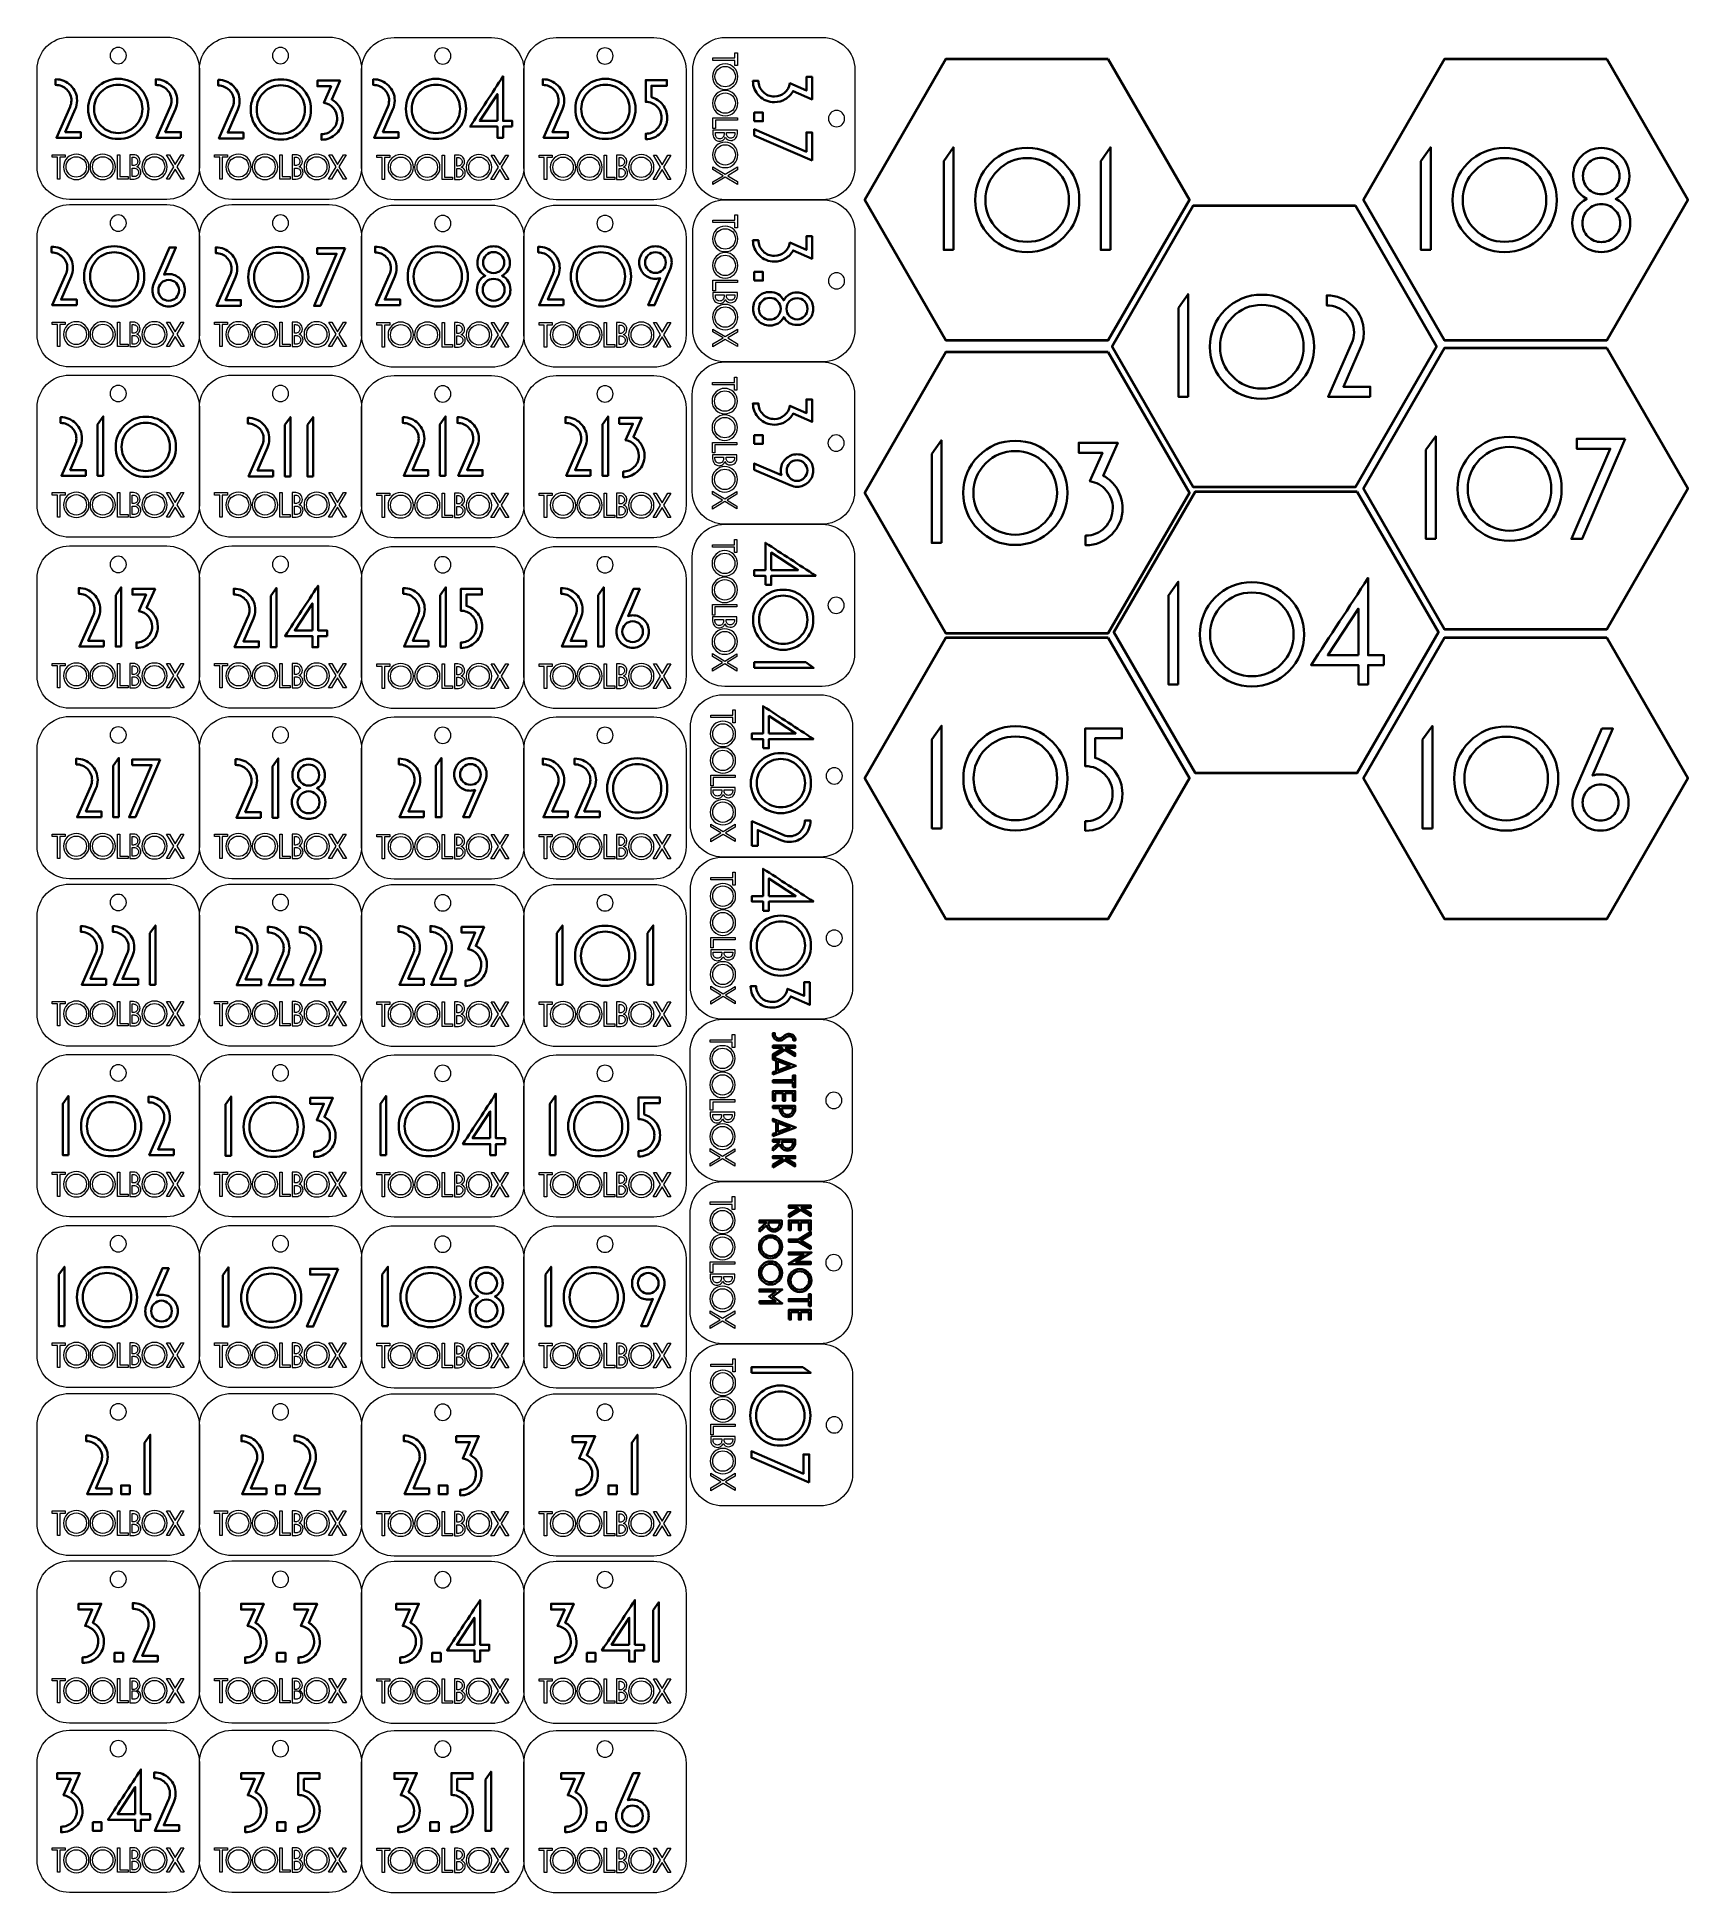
# Model space of a CAD drawing. Header units: inches. Extents: x 269 to 778, y -294 to 278.
import ezdxf

# ---------------------------------------------------------------- set-up
doc = ezdxf.new("R2010")
doc.units = ezdxf.units.IN
doc.header["$MEASUREMENT"] = 0
for name, color, linetype in [('cut', 7, 'Continuous'), ('engr', 7, 'Continuous'), ('tagli interni', 7, 'Continuous')]:
    doc.layers.add(name, color=color, linetype=linetype)

# ---------------------------------------------------------------- blocks, each defined once
blk = doc.blocks.new('block 2')
at = {"layer": 'cut', "color": 240, "lineweight": 9}
blk.add_open_spline([(379.47, -190.22), (379.47, -190.22), (409.47, -190.22), (409.47, -190.22), (414.99, -190.22), (419.47, -185.74), (419.47, -180.22), (419.47, -180.22), (419.47, -150.22), (419.47, -150.22), (419.47, -144.69), (414.99, -140.22), (409.47, -140.22), (409.47, -140.22), (379.47, -140.22), (379.47, -140.22), (373.95, -140.22), (369.47, -144.69), (369.47, -150.22), (369.47, -150.22), (369.47, -180.22), (369.47, -180.22), (369.47, -185.74), (373.95, -190.22), (379.47, -190.22)], degree=3, knots=[0, 0, 0, 0, 1, 1, 1, 2, 2, 2, 3, 3, 3, 4, 4, 4, 5, 5, 5, 6, 6, 6, 7, 7, 7, 8, 8, 8, 8], dxfattribs=at)
blk = doc.blocks.new('block 3')
at = {"layer": 'cut', "color": 240, "lineweight": 9}
blk.add_open_spline([(429.47, -190.22), (429.47, -190.22), (459.47, -190.22), (459.47, -190.22), (464.99, -190.22), (469.47, -185.74), (469.47, -180.22), (469.47, -180.22), (469.47, -150.22), (469.47, -150.22), (469.47, -144.69), (464.99, -140.22), (459.47, -140.22), (459.47, -140.22), (429.47, -140.22), (429.47, -140.22), (423.95, -140.22), (419.47, -144.69), (419.47, -150.22), (419.47, -150.22), (419.47, -180.22), (419.47, -180.22), (419.47, -185.74), (423.95, -190.22), (429.47, -190.22)], degree=3, knots=[0, 0, 0, 0, 1, 1, 1, 2, 2, 2, 3, 3, 3, 4, 4, 4, 5, 5, 5, 6, 6, 6, 7, 7, 7, 8, 8, 8, 8], dxfattribs=at)
blk = doc.blocks.new('block 4')
at = {"layer": 'cut', "color": 240, "lineweight": 9}
blk.add_open_spline([(379.47, -241.84), (379.47, -241.84), (409.47, -241.84), (409.47, -241.84), (414.99, -241.84), (419.47, -237.36), (419.47, -231.84), (419.47, -231.84), (419.47, -201.84), (419.47, -201.84), (419.47, -196.32), (414.99, -191.84), (409.47, -191.84), (409.47, -191.84), (379.47, -191.84), (379.47, -191.84), (373.95, -191.84), (369.47, -196.32), (369.47, -201.84), (369.47, -201.84), (369.47, -231.84), (369.47, -231.84), (369.47, -237.36), (373.95, -241.84), (379.47, -241.84)], degree=3, knots=[0, 0, 0, 0, 1, 1, 1, 2, 2, 2, 3, 3, 3, 4, 4, 4, 5, 5, 5, 6, 6, 6, 7, 7, 7, 8, 8, 8, 8], dxfattribs=at)
blk = doc.blocks.new('block 5')
at = {"layer": 'cut', "color": 240, "lineweight": 9}
blk.add_open_spline([(429.47, -241.84), (429.47, -241.84), (459.47, -241.84), (459.47, -241.84), (464.99, -241.84), (469.47, -237.36), (469.47, -231.84), (469.47, -231.84), (469.47, -201.84), (469.47, -201.84), (469.47, -196.32), (464.99, -191.84), (459.47, -191.84), (459.47, -191.84), (429.47, -191.84), (429.47, -191.84), (423.95, -191.84), (419.47, -196.32), (419.47, -201.84), (419.47, -201.84), (419.47, -231.84), (419.47, -231.84), (419.47, -237.36), (423.95, -241.84), (429.47, -241.84)], degree=3, knots=[0, 0, 0, 0, 1, 1, 1, 2, 2, 2, 3, 3, 3, 4, 4, 4, 5, 5, 5, 6, 6, 6, 7, 7, 7, 8, 8, 8, 8], dxfattribs=at)
blk = doc.blocks.new('block 6')
at = {"layer": 'cut', "color": 240, "lineweight": 9}
blk.add_open_spline([(379.47, -294.03), (379.47, -294.03), (409.47, -294.03), (409.47, -294.03), (414.99, -294.03), (419.47, -289.55), (419.47, -284.03), (419.47, -284.03), (419.47, -254.03), (419.47, -254.03), (419.47, -248.5), (414.99, -244.03), (409.47, -244.03), (409.47, -244.03), (379.47, -244.03), (379.47, -244.03), (373.95, -244.03), (369.47, -248.5), (369.47, -254.03), (369.47, -254.03), (369.47, -284.03), (369.47, -284.03), (369.47, -289.55), (373.95, -294.03), (379.47, -294.03)], degree=3, knots=[0, 0, 0, 0, 1, 1, 1, 2, 2, 2, 3, 3, 3, 4, 4, 4, 5, 5, 5, 6, 6, 6, 7, 7, 7, 8, 8, 8, 8], dxfattribs=at)
blk = doc.blocks.new('block 7')
at = {"layer": 'cut', "color": 240, "lineweight": 9}
blk.add_open_spline([(429.47, -294.03), (429.47, -294.03), (459.47, -294.03), (459.47, -294.03), (464.99, -294.03), (469.47, -289.55), (469.47, -284.03), (469.47, -284.03), (469.47, -254.03), (469.47, -254.03), (469.47, -248.5), (464.99, -244.03), (459.47, -244.03), (459.47, -244.03), (429.47, -244.03), (429.47, -244.03), (423.95, -244.03), (419.47, -248.5), (419.47, -254.03), (419.47, -254.03), (419.47, -284.03), (419.47, -284.03), (419.47, -289.55), (423.95, -294.03), (429.47, -294.03)], degree=3, knots=[0, 0, 0, 0, 1, 1, 1, 2, 2, 2, 3, 3, 3, 4, 4, 4, 5, 5, 5, 6, 6, 6, 7, 7, 7, 8, 8, 8, 8], dxfattribs=at)
blk = doc.blocks.new('block 8')
at = {"layer": 'cut', "color": 240, "lineweight": 9}
blk.add_open_spline([(379.47, 70.95), (379.47, 70.95), (409.47, 70.95), (409.47, 70.95), (414.99, 70.95), (419.47, 75.43), (419.47, 80.95), (419.47, 80.95), (419.47, 110.95), (419.47, 110.95), (419.47, 116.47), (414.99, 120.95), (409.47, 120.95), (409.47, 120.95), (379.47, 120.95), (379.47, 120.95), (373.95, 120.95), (369.47, 116.47), (369.47, 110.95), (369.47, 110.95), (369.47, 80.95), (369.47, 80.95), (369.47, 75.43), (373.95, 70.95), (379.47, 70.95)], degree=3, knots=[0, 0, 0, 0, 1, 1, 1, 2, 2, 2, 3, 3, 3, 4, 4, 4, 5, 5, 5, 6, 6, 6, 7, 7, 7, 8, 8, 8, 8], dxfattribs=at)
blk = doc.blocks.new('block 9')
at = {"layer": 'cut', "color": 240, "lineweight": 9}
blk.add_open_spline([(429.47, 70.95), (429.47, 70.95), (459.47, 70.95), (459.47, 70.95), (464.99, 70.95), (469.47, 75.43), (469.47, 80.95), (469.47, 80.95), (469.47, 110.95), (469.47, 110.95), (469.47, 116.47), (464.99, 120.95), (459.47, 120.95), (459.47, 120.95), (429.47, 120.95), (429.47, 120.95), (423.95, 120.95), (419.47, 116.47), (419.47, 110.95), (419.47, 110.95), (419.47, 80.95), (419.47, 80.95), (419.47, 75.43), (423.95, 70.95), (429.47, 70.95)], degree=3, knots=[0, 0, 0, 0, 1, 1, 1, 2, 2, 2, 3, 3, 3, 4, 4, 4, 5, 5, 5, 6, 6, 6, 7, 7, 7, 8, 8, 8, 8], dxfattribs=at)
blk = doc.blocks.new('block 10')
at = {"layer": 'cut', "color": 240, "lineweight": 9}
blk.add_open_spline([(379.47, 18.39), (379.47, 18.39), (409.47, 18.39), (409.47, 18.39), (414.99, 18.39), (419.47, 22.87), (419.47, 28.39), (419.47, 28.39), (419.47, 58.39), (419.47, 58.39), (419.47, 63.91), (414.99, 68.39), (409.47, 68.39), (409.47, 68.39), (379.47, 68.39), (379.47, 68.39), (373.95, 68.39), (369.47, 63.91), (369.47, 58.39), (369.47, 58.39), (369.47, 28.39), (369.47, 28.39), (369.47, 22.87), (373.95, 18.39), (379.47, 18.39)], degree=3, knots=[0, 0, 0, 0, 1, 1, 1, 2, 2, 2, 3, 3, 3, 4, 4, 4, 5, 5, 5, 6, 6, 6, 7, 7, 7, 8, 8, 8, 8], dxfattribs=at)
blk = doc.blocks.new('block 11')
at = {"layer": 'cut', "color": 240, "lineweight": 9}
blk.add_open_spline([(429.47, 18.39), (429.47, 18.39), (459.47, 18.39), (459.47, 18.39), (464.99, 18.39), (469.47, 22.87), (469.47, 28.39), (469.47, 28.39), (469.47, 58.39), (469.47, 58.39), (469.47, 63.91), (464.99, 68.39), (459.47, 68.39), (459.47, 68.39), (429.47, 68.39), (429.47, 68.39), (423.95, 68.39), (419.47, 63.91), (419.47, 58.39), (419.47, 58.39), (419.47, 28.39), (419.47, 28.39), (419.47, 22.87), (423.95, 18.39), (429.47, 18.39)], degree=3, knots=[0, 0, 0, 0, 1, 1, 1, 2, 2, 2, 3, 3, 3, 4, 4, 4, 5, 5, 5, 6, 6, 6, 7, 7, 7, 8, 8, 8, 8], dxfattribs=at)
blk = doc.blocks.new('block 12')
at = {"layer": 'cut', "color": 240, "lineweight": 9}
blk.add_open_spline([(379.47, -33.23), (379.47, -33.23), (409.47, -33.23), (409.47, -33.23), (414.99, -33.23), (419.47, -28.76), (419.47, -23.23), (419.47, -23.23), (419.47, 6.77), (419.47, 6.77), (419.47, 12.29), (414.99, 16.77), (409.47, 16.77), (409.47, 16.77), (379.47, 16.77), (379.47, 16.77), (373.95, 16.77), (369.47, 12.29), (369.47, 6.77), (369.47, 6.77), (369.47, -23.23), (369.47, -23.23), (369.47, -28.76), (373.95, -33.23), (379.47, -33.23)], degree=3, knots=[0, 0, 0, 0, 1, 1, 1, 2, 2, 2, 3, 3, 3, 4, 4, 4, 5, 5, 5, 6, 6, 6, 7, 7, 7, 8, 8, 8, 8], dxfattribs=at)
blk = doc.blocks.new('block 13')
at = {"layer": 'cut', "color": 240, "lineweight": 9}
blk.add_open_spline([(429.47, -33.23), (429.47, -33.23), (459.47, -33.23), (459.47, -33.23), (464.99, -33.23), (469.47, -28.76), (469.47, -23.23), (469.47, -23.23), (469.47, 6.77), (469.47, 6.77), (469.47, 12.29), (464.99, 16.77), (459.47, 16.77), (459.47, 16.77), (429.47, 16.77), (429.47, 16.77), (423.95, 16.77), (419.47, 12.29), (419.47, 6.77), (419.47, 6.77), (419.47, -23.23), (419.47, -23.23), (419.47, -28.76), (423.95, -33.23), (429.47, -33.23)], degree=3, knots=[0, 0, 0, 0, 1, 1, 1, 2, 2, 2, 3, 3, 3, 4, 4, 4, 5, 5, 5, 6, 6, 6, 7, 7, 7, 8, 8, 8, 8], dxfattribs=at)
blk = doc.blocks.new('block 14')
at = {"layer": 'cut', "color": 240, "lineweight": 9}
blk.add_open_spline([(379.47, -85.77), (379.47, -85.77), (409.47, -85.77), (409.47, -85.77), (414.99, -85.77), (419.47, -81.29), (419.47, -75.77), (419.47, -75.77), (419.47, -45.77), (419.47, -45.77), (419.47, -40.24), (414.99, -35.77), (409.47, -35.77), (409.47, -35.77), (379.47, -35.77), (379.47, -35.77), (373.95, -35.77), (369.47, -40.24), (369.47, -45.77), (369.47, -45.77), (369.47, -75.77), (369.47, -75.77), (369.47, -81.29), (373.95, -85.77), (379.47, -85.77)], degree=3, knots=[0, 0, 0, 0, 1, 1, 1, 2, 2, 2, 3, 3, 3, 4, 4, 4, 5, 5, 5, 6, 6, 6, 7, 7, 7, 8, 8, 8, 8], dxfattribs=at)
blk = doc.blocks.new('block 15')
at = {"layer": 'cut', "color": 240, "lineweight": 9}
blk.add_open_spline([(429.47, -85.77), (429.47, -85.77), (459.47, -85.77), (459.47, -85.77), (464.99, -85.77), (469.47, -81.29), (469.47, -75.77), (469.47, -75.77), (469.47, -45.77), (469.47, -45.77), (469.47, -40.24), (464.99, -35.77), (459.47, -35.77), (459.47, -35.77), (429.47, -35.77), (429.47, -35.77), (423.95, -35.77), (419.47, -40.24), (419.47, -45.77), (419.47, -45.77), (419.47, -75.77), (419.47, -75.77), (419.47, -81.29), (423.95, -85.77), (429.47, -85.77)], degree=3, knots=[0, 0, 0, 0, 1, 1, 1, 2, 2, 2, 3, 3, 3, 4, 4, 4, 5, 5, 5, 6, 6, 6, 7, 7, 7, 8, 8, 8, 8], dxfattribs=at)
blk = doc.blocks.new('block 16')
at = {"layer": 'cut', "color": 240, "lineweight": 9}
blk.add_open_spline([(379.47, -138.43), (379.47, -138.43), (409.47, -138.43), (409.47, -138.43), (414.99, -138.43), (419.47, -133.95), (419.47, -128.43), (419.47, -128.43), (419.47, -98.43), (419.47, -98.43), (419.47, -92.91), (414.99, -88.43), (409.47, -88.43), (409.47, -88.43), (379.47, -88.43), (379.47, -88.43), (373.95, -88.43), (369.47, -92.91), (369.47, -98.43), (369.47, -98.43), (369.47, -128.43), (369.47, -128.43), (369.47, -133.95), (373.95, -138.43), (379.47, -138.43)], degree=3, knots=[0, 0, 0, 0, 1, 1, 1, 2, 2, 2, 3, 3, 3, 4, 4, 4, 5, 5, 5, 6, 6, 6, 7, 7, 7, 8, 8, 8, 8], dxfattribs=at)
blk = doc.blocks.new('block 17')
at = {"layer": 'cut', "color": 240, "lineweight": 9}
blk.add_open_spline([(429.47, -138.43), (429.47, -138.43), (459.47, -138.43), (459.47, -138.43), (464.99, -138.43), (469.47, -133.95), (469.47, -128.43), (469.47, -128.43), (469.47, -98.43), (469.47, -98.43), (469.47, -92.91), (464.99, -88.43), (459.47, -88.43), (459.47, -88.43), (429.47, -88.43), (429.47, -88.43), (423.95, -88.43), (419.47, -92.91), (419.47, -98.43), (419.47, -98.43), (419.47, -128.43), (419.47, -128.43), (419.47, -133.95), (423.95, -138.43), (429.47, -138.43)], degree=3, knots=[0, 0, 0, 0, 1, 1, 1, 2, 2, 2, 3, 3, 3, 4, 4, 4, 5, 5, 5, 6, 6, 6, 7, 7, 7, 8, 8, 8, 8], dxfattribs=at)
blk = doc.blocks.new('block 18')
at = {"layer": 'cut', "color": 240, "lineweight": 9}
blk.add_open_spline([(379.47, 227.77), (379.47, 227.77), (409.47, 227.77), (409.47, 227.77), (414.99, 227.77), (419.47, 232.25), (419.47, 237.77), (419.47, 237.77), (419.47, 267.77), (419.47, 267.77), (419.47, 273.29), (414.99, 277.77), (409.47, 277.77), (409.47, 277.77), (379.47, 277.77), (379.47, 277.77), (373.95, 277.77), (369.47, 273.29), (369.47, 267.77), (369.47, 267.77), (369.47, 237.77), (369.47, 237.77), (369.47, 232.25), (373.95, 227.77), (379.47, 227.77)], degree=3, knots=[0, 0, 0, 0, 1, 1, 1, 2, 2, 2, 3, 3, 3, 4, 4, 4, 5, 5, 5, 6, 6, 6, 7, 7, 7, 8, 8, 8, 8], dxfattribs=at)
blk = doc.blocks.new('block 19')
at = {"layer": 'cut', "color": 240, "lineweight": 9}
blk.add_open_spline([(429.47, 227.77), (429.47, 227.77), (459.47, 227.77), (459.47, 227.77), (464.99, 227.77), (469.47, 232.25), (469.47, 237.77), (469.47, 237.77), (469.47, 267.77), (469.47, 267.77), (469.47, 273.29), (464.99, 277.77), (459.47, 277.77), (459.47, 277.77), (429.47, 277.77), (429.47, 277.77), (423.95, 277.77), (419.47, 273.29), (419.47, 267.77), (419.47, 267.77), (419.47, 237.77), (419.47, 237.77), (419.47, 232.25), (423.95, 227.77), (429.47, 227.77)], degree=3, knots=[0, 0, 0, 0, 1, 1, 1, 2, 2, 2, 3, 3, 3, 4, 4, 4, 5, 5, 5, 6, 6, 6, 7, 7, 7, 8, 8, 8, 8], dxfattribs=at)
blk = doc.blocks.new('block 20')
at = {"layer": 'cut', "color": 240, "lineweight": 9}
blk.add_open_spline([(379.47, 176.15), (379.47, 176.15), (409.47, 176.15), (409.47, 176.15), (414.99, 176.15), (419.47, 180.62), (419.47, 186.15), (419.47, 186.15), (419.47, 216.15), (419.47, 216.15), (419.47, 221.67), (414.99, 226.15), (409.47, 226.15), (409.47, 226.15), (379.47, 226.15), (379.47, 226.15), (373.95, 226.15), (369.47, 221.67), (369.47, 216.15), (369.47, 216.15), (369.47, 186.15), (369.47, 186.15), (369.47, 180.62), (373.95, 176.15), (379.47, 176.15)], degree=3, knots=[0, 0, 0, 0, 1, 1, 1, 2, 2, 2, 3, 3, 3, 4, 4, 4, 5, 5, 5, 6, 6, 6, 7, 7, 7, 8, 8, 8, 8], dxfattribs=at)
blk = doc.blocks.new('block 21')
at = {"layer": 'cut', "color": 240, "lineweight": 9}
blk.add_open_spline([(429.47, 176.15), (429.47, 176.15), (459.47, 176.15), (459.47, 176.15), (464.99, 176.15), (469.47, 180.62), (469.47, 186.15), (469.47, 186.15), (469.47, 216.15), (469.47, 216.15), (469.47, 221.67), (464.99, 226.15), (459.47, 226.15), (459.47, 226.15), (429.47, 226.15), (429.47, 226.15), (423.95, 226.15), (419.47, 221.67), (419.47, 216.15), (419.47, 216.15), (419.47, 186.15), (419.47, 186.15), (419.47, 180.62), (423.95, 176.15), (429.47, 176.15)], degree=3, knots=[0, 0, 0, 0, 1, 1, 1, 2, 2, 2, 3, 3, 3, 4, 4, 4, 5, 5, 5, 6, 6, 6, 7, 7, 7, 8, 8, 8, 8], dxfattribs=at)
blk = doc.blocks.new('block 22')
at = {"layer": 'cut', "color": 240, "lineweight": 9}
blk.add_open_spline([(379.47, 123.61), (379.47, 123.61), (409.47, 123.61), (409.47, 123.61), (414.99, 123.61), (419.47, 128.09), (419.47, 133.61), (419.47, 133.61), (419.47, 163.61), (419.47, 163.61), (419.47, 169.13), (414.99, 173.61), (409.47, 173.61), (409.47, 173.61), (379.47, 173.61), (379.47, 173.61), (373.95, 173.61), (369.47, 169.13), (369.47, 163.61), (369.47, 163.61), (369.47, 133.61), (369.47, 133.61), (369.47, 128.09), (373.95, 123.61), (379.47, 123.61)], degree=3, knots=[0, 0, 0, 0, 1, 1, 1, 2, 2, 2, 3, 3, 3, 4, 4, 4, 5, 5, 5, 6, 6, 6, 7, 7, 7, 8, 8, 8, 8], dxfattribs=at)
blk = doc.blocks.new('block 23')
at = {"layer": 'cut', "color": 240, "lineweight": 9}
blk.add_open_spline([(429.47, 123.61), (429.47, 123.61), (459.47, 123.61), (459.47, 123.61), (464.99, 123.61), (469.47, 128.09), (469.47, 133.61), (469.47, 133.61), (469.47, 163.61), (469.47, 163.61), (469.47, 169.13), (464.99, 173.61), (459.47, 173.61), (459.47, 173.61), (429.47, 173.61), (429.47, 173.61), (423.95, 173.61), (419.47, 169.13), (419.47, 163.61), (419.47, 163.61), (419.47, 133.61), (419.47, 133.61), (419.47, 128.09), (423.95, 123.61), (429.47, 123.61)], degree=3, knots=[0, 0, 0, 0, 1, 1, 1, 2, 2, 2, 3, 3, 3, 4, 4, 4, 5, 5, 5, 6, 6, 6, 7, 7, 7, 8, 8, 8, 8], dxfattribs=at)
blk = doc.blocks.new('block 24')
at = {"layer": 'cut', "color": 240, "lineweight": 9}
blk.add_open_spline([(471.37, 167.78), (471.37, 167.78), (471.37, 137.78), (471.37, 137.78), (471.37, 132.25), (475.85, 127.78), (481.37, 127.78), (481.37, 127.78), (511.37, 127.78), (511.37, 127.78), (516.9, 127.78), (521.37, 132.25), (521.37, 137.78), (521.37, 137.78), (521.37, 167.78), (521.37, 167.78), (521.37, 173.3), (516.9, 177.78), (511.37, 177.78), (511.37, 177.78), (481.37, 177.78), (481.37, 177.78), (475.85, 177.78), (471.37, 173.3), (471.37, 167.78)], degree=3, knots=[0, 0, 0, 0, 1, 1, 1, 2, 2, 2, 3, 3, 3, 4, 4, 4, 5, 5, 5, 6, 6, 6, 7, 7, 7, 8, 8, 8, 8], dxfattribs=at)
blk = doc.blocks.new('block 25')
at = {"layer": 'cut', "color": 240, "lineweight": 9}
blk.add_open_spline([(471.37, 117.78), (471.37, 117.78), (471.37, 87.78), (471.37, 87.78), (471.37, 82.25), (475.85, 77.78), (481.37, 77.78), (481.37, 77.78), (511.37, 77.78), (511.37, 77.78), (516.9, 77.78), (521.37, 82.25), (521.37, 87.78), (521.37, 87.78), (521.37, 117.78), (521.37, 117.78), (521.37, 123.3), (516.9, 127.78), (511.37, 127.78), (511.37, 127.78), (481.37, 127.78), (481.37, 127.78), (475.85, 127.78), (471.37, 123.3), (471.37, 117.78)], degree=3, knots=[0, 0, 0, 0, 1, 1, 1, 2, 2, 2, 3, 3, 3, 4, 4, 4, 5, 5, 5, 6, 6, 6, 7, 7, 7, 8, 8, 8, 8], dxfattribs=at)
blk = doc.blocks.new('block 26')
at = {"layer": 'cut', "color": 240, "lineweight": 9}
blk.add_open_spline([(470.67, -34.79), (470.67, -34.79), (470.67, -64.79), (470.67, -64.79), (470.67, -70.31), (475.14, -74.79), (480.67, -74.79), (480.67, -74.79), (510.67, -74.79), (510.67, -74.79), (516.19, -74.79), (520.67, -70.31), (520.67, -64.79), (520.67, -64.79), (520.67, -34.79), (520.67, -34.79), (520.67, -29.26), (516.19, -24.79), (510.67, -24.79), (510.67, -24.79), (480.67, -24.79), (480.67, -24.79), (475.14, -24.79), (470.67, -29.26), (470.67, -34.79)], degree=3, knots=[0, 0, 0, 0, 1, 1, 1, 2, 2, 2, 3, 3, 3, 4, 4, 4, 5, 5, 5, 6, 6, 6, 7, 7, 7, 8, 8, 8, 8], dxfattribs=at)
blk = doc.blocks.new('block 27')
at = {"layer": 'cut', "color": 240, "lineweight": 9}
blk.add_open_spline([(470.67, -84.79), (470.67, -84.79), (470.67, -114.79), (470.67, -114.79), (470.67, -120.31), (475.14, -124.79), (480.67, -124.79), (480.67, -124.79), (510.67, -124.79), (510.67, -124.79), (516.19, -124.79), (520.67, -120.31), (520.67, -114.79), (520.67, -114.79), (520.67, -84.79), (520.67, -84.79), (520.67, -79.26), (516.19, -74.79), (510.67, -74.79), (510.67, -74.79), (480.67, -74.79), (480.67, -74.79), (475.14, -74.79), (470.67, -79.26), (470.67, -84.79)], degree=3, knots=[0, 0, 0, 0, 1, 1, 1, 2, 2, 2, 3, 3, 3, 4, 4, 4, 5, 5, 5, 6, 6, 6, 7, 7, 7, 8, 8, 8, 8], dxfattribs=at)
blk = doc.blocks.new('block 28')
at = {"layer": 'tagli interni', "color": 240, "lineweight": 9}
blk.add_open_spline([(391.97, -145.9), (391.97, -144.52), (393.09, -143.4), (394.47, -143.4), (395.85, -143.4), (396.97, -144.52), (396.97, -145.9), (396.97, -147.28), (395.85, -148.4), (394.47, -148.4), (393.09, -148.4), (391.97, -147.28), (391.97, -145.9)], degree=3, knots=[0, 0, 0, 0, 1, 1, 1, 2, 2, 2, 3, 3, 3, 4, 4, 4, 4], dxfattribs=at)
blk = doc.blocks.new('block 29')
at = {"layer": 'tagli interni', "color": 240, "lineweight": 9}
blk.add_open_spline([(441.97, -145.9), (441.97, -144.52), (443.09, -143.4), (444.47, -143.4), (445.85, -143.4), (446.97, -144.52), (446.97, -145.9), (446.97, -147.28), (445.85, -148.4), (444.47, -148.4), (443.09, -148.4), (441.97, -147.28), (441.97, -145.9)], degree=3, knots=[0, 0, 0, 0, 1, 1, 1, 2, 2, 2, 3, 3, 3, 4, 4, 4, 4], dxfattribs=at)
blk = doc.blocks.new('block 30')
at = {"layer": 'tagli interni', "color": 240, "lineweight": 9}
blk.add_open_spline([(391.97, -197.52), (391.97, -196.14), (393.09, -195.02), (394.47, -195.02), (395.85, -195.02), (396.97, -196.14), (396.97, -197.52), (396.97, -198.9), (395.85, -200.02), (394.47, -200.02), (393.09, -200.02), (391.97, -198.9), (391.97, -197.52)], degree=3, knots=[0, 0, 0, 0, 1, 1, 1, 2, 2, 2, 3, 3, 3, 4, 4, 4, 4], dxfattribs=at)
blk = doc.blocks.new('block 31')
at = {"layer": 'tagli interni', "color": 240, "lineweight": 9}
blk.add_open_spline([(441.97, -197.52), (441.97, -196.14), (443.09, -195.02), (444.47, -195.02), (445.85, -195.02), (446.97, -196.14), (446.97, -197.52), (446.97, -198.9), (445.85, -200.02), (444.47, -200.02), (443.09, -200.02), (441.97, -198.9), (441.97, -197.52)], degree=3, knots=[0, 0, 0, 0, 1, 1, 1, 2, 2, 2, 3, 3, 3, 4, 4, 4, 4], dxfattribs=at)
blk = doc.blocks.new('block 32')
at = {"layer": 'tagli interni', "color": 240, "lineweight": 9}
blk.add_open_spline([(391.97, -249.71), (391.97, -248.33), (393.09, -247.21), (394.47, -247.21), (395.85, -247.21), (396.97, -248.33), (396.97, -249.71), (396.97, -251.09), (395.85, -252.21), (394.47, -252.21), (393.09, -252.21), (391.97, -251.09), (391.97, -249.71)], degree=3, knots=[0, 0, 0, 0, 1, 1, 1, 2, 2, 2, 3, 3, 3, 4, 4, 4, 4], dxfattribs=at)
blk = doc.blocks.new('block 33')
at = {"layer": 'tagli interni', "color": 240, "lineweight": 9}
blk.add_open_spline([(441.97, -249.71), (441.97, -248.33), (443.09, -247.21), (444.47, -247.21), (445.85, -247.21), (446.97, -248.33), (446.97, -249.71), (446.97, -251.09), (445.85, -252.21), (444.47, -252.21), (443.09, -252.21), (441.97, -251.09), (441.97, -249.71)], degree=3, knots=[0, 0, 0, 0, 1, 1, 1, 2, 2, 2, 3, 3, 3, 4, 4, 4, 4], dxfattribs=at)
blk = doc.blocks.new('block 34')
at = {"layer": 'tagli interni', "color": 240, "lineweight": 9}
blk.add_open_spline([(515.69, 155.28), (517.07, 155.28), (518.19, 154.16), (518.19, 152.78), (518.19, 151.4), (517.07, 150.28), (515.69, 150.28), (514.31, 150.28), (513.19, 151.4), (513.19, 152.78), (513.19, 154.16), (514.31, 155.28), (515.69, 155.28)], degree=3, knots=[0, 0, 0, 0, 1, 1, 1, 2, 2, 2, 3, 3, 3, 4, 4, 4, 4], dxfattribs=at)
blk = doc.blocks.new('block 35')
at = {"layer": 'tagli interni', "color": 240, "lineweight": 9}
blk.add_open_spline([(515.69, 105.28), (517.07, 105.28), (518.19, 104.16), (518.19, 102.78), (518.19, 101.4), (517.07, 100.28), (515.69, 100.28), (514.31, 100.28), (513.19, 101.4), (513.19, 102.78), (513.19, 104.16), (514.31, 105.28), (515.69, 105.28)], degree=3, knots=[0, 0, 0, 0, 1, 1, 1, 2, 2, 2, 3, 3, 3, 4, 4, 4, 4], dxfattribs=at)
blk = doc.blocks.new('block 36')
at = {"layer": 'tagli interni', "color": 240, "lineweight": 9}
blk.add_open_spline([(514.98, -47.29), (516.37, -47.29), (517.48, -48.41), (517.48, -49.79), (517.48, -51.17), (516.37, -52.29), (514.98, -52.29), (513.6, -52.29), (512.48, -51.17), (512.48, -49.79), (512.48, -48.41), (513.6, -47.29), (514.98, -47.29)], degree=3, knots=[0, 0, 0, 0, 1, 1, 1, 2, 2, 2, 3, 3, 3, 4, 4, 4, 4], dxfattribs=at)
blk = doc.blocks.new('block 37')
at = {"layer": 'tagli interni', "color": 240, "lineweight": 9}
blk.add_open_spline([(514.98, -97.29), (516.37, -97.29), (517.48, -98.41), (517.48, -99.79), (517.48, -101.17), (516.37, -102.29), (514.98, -102.29), (513.6, -102.29), (512.48, -101.17), (512.48, -99.79), (512.48, -98.41), (513.6, -97.29), (514.98, -97.29)], degree=3, knots=[0, 0, 0, 0, 1, 1, 1, 2, 2, 2, 3, 3, 3, 4, 4, 4, 4], dxfattribs=at)
blk = doc.blocks.new('block 38')
at = {"layer": 'tagli interni', "color": 240, "lineweight": 9}
blk.add_open_spline([(391.97, 272.09), (391.97, 273.47), (393.09, 274.59), (394.47, 274.59), (395.85, 274.59), (396.97, 273.47), (396.97, 272.09), (396.97, 270.71), (395.85, 269.59), (394.47, 269.59), (393.09, 269.59), (391.97, 270.71), (391.97, 272.09)], degree=3, knots=[0, 0, 0, 0, 1, 1, 1, 2, 2, 2, 3, 3, 3, 4, 4, 4, 4], dxfattribs=at)
blk = doc.blocks.new('block 39')
at = {"layer": 'tagli interni', "color": 240, "lineweight": 9}
blk.add_open_spline([(441.97, 272.09), (441.97, 273.47), (443.09, 274.59), (444.47, 274.59), (445.85, 274.59), (446.97, 273.47), (446.97, 272.09), (446.97, 270.71), (445.85, 269.59), (444.47, 269.59), (443.09, 269.59), (441.97, 270.71), (441.97, 272.09)], degree=3, knots=[0, 0, 0, 0, 1, 1, 1, 2, 2, 2, 3, 3, 3, 4, 4, 4, 4], dxfattribs=at)
blk = doc.blocks.new('block 40')
at = {"layer": 'tagli interni', "color": 240, "lineweight": 9}
blk.add_open_spline([(391.97, 220.46), (391.97, 221.84), (393.09, 222.96), (394.47, 222.96), (395.85, 222.96), (396.97, 221.84), (396.97, 220.46), (396.97, 219.08), (395.85, 217.96), (394.47, 217.96), (393.09, 217.96), (391.97, 219.08), (391.97, 220.46)], degree=3, knots=[0, 0, 0, 0, 1, 1, 1, 2, 2, 2, 3, 3, 3, 4, 4, 4, 4], dxfattribs=at)
blk = doc.blocks.new('block 41')
at = {"layer": 'tagli interni', "color": 240, "lineweight": 9}
blk.add_open_spline([(441.97, 220.46), (441.97, 221.84), (443.09, 222.96), (444.47, 222.96), (445.85, 222.96), (446.97, 221.84), (446.97, 220.46), (446.97, 219.08), (445.85, 217.96), (444.47, 217.96), (443.09, 217.96), (441.97, 219.08), (441.97, 220.46)], degree=3, knots=[0, 0, 0, 0, 1, 1, 1, 2, 2, 2, 3, 3, 3, 4, 4, 4, 4], dxfattribs=at)
blk = doc.blocks.new('block 42')
at = {"layer": 'tagli interni', "color": 240, "lineweight": 9}
blk.add_open_spline([(391.97, 167.93), (391.97, 169.31), (393.09, 170.43), (394.47, 170.43), (395.85, 170.43), (396.97, 169.31), (396.97, 167.93), (396.97, 166.55), (395.85, 165.43), (394.47, 165.43), (393.09, 165.43), (391.97, 166.55), (391.97, 167.93)], degree=3, knots=[0, 0, 0, 0, 1, 1, 1, 2, 2, 2, 3, 3, 3, 4, 4, 4, 4], dxfattribs=at)
blk = doc.blocks.new('block 43')
at = {"layer": 'tagli interni', "color": 240, "lineweight": 9}
blk.add_open_spline([(441.97, 167.93), (441.97, 169.31), (443.09, 170.43), (444.47, 170.43), (445.85, 170.43), (446.97, 169.31), (446.97, 167.93), (446.97, 166.55), (445.85, 165.43), (444.47, 165.43), (443.09, 165.43), (441.97, 166.55), (441.97, 167.93)], degree=3, knots=[0, 0, 0, 0, 1, 1, 1, 2, 2, 2, 3, 3, 3, 4, 4, 4, 4], dxfattribs=at)
blk = doc.blocks.new('block 44')
at = {"layer": 'tagli interni', "color": 240, "lineweight": 9}
blk.add_open_spline([(391.97, 115.27), (391.97, 116.65), (393.09, 117.77), (394.47, 117.77), (395.85, 117.77), (396.97, 116.65), (396.97, 115.27), (396.97, 113.89), (395.85, 112.77), (394.47, 112.77), (393.09, 112.77), (391.97, 113.89), (391.97, 115.27)], degree=3, knots=[0, 0, 0, 0, 1, 1, 1, 2, 2, 2, 3, 3, 3, 4, 4, 4, 4], dxfattribs=at)
blk = doc.blocks.new('block 45')
at = {"layer": 'tagli interni', "color": 240, "lineweight": 9}
blk.add_open_spline([(441.97, 115.27), (441.97, 116.65), (443.09, 117.77), (444.47, 117.77), (445.85, 117.77), (446.97, 116.65), (446.97, 115.27), (446.97, 113.89), (445.85, 112.77), (444.47, 112.77), (443.09, 112.77), (441.97, 113.89), (441.97, 115.27)], degree=3, knots=[0, 0, 0, 0, 1, 1, 1, 2, 2, 2, 3, 3, 3, 4, 4, 4, 4], dxfattribs=at)
blk = doc.blocks.new('block 46')
at = {"layer": 'tagli interni', "color": 240, "lineweight": 9}
blk.add_open_spline([(391.97, 62.71), (391.97, 64.09), (393.09, 65.21), (394.47, 65.21), (395.85, 65.21), (396.97, 64.09), (396.97, 62.71), (396.97, 61.33), (395.85, 60.21), (394.47, 60.21), (393.09, 60.21), (391.97, 61.33), (391.97, 62.71)], degree=3, knots=[0, 0, 0, 0, 1, 1, 1, 2, 2, 2, 3, 3, 3, 4, 4, 4, 4], dxfattribs=at)
blk = doc.blocks.new('block 47')
at = {"layer": 'tagli interni', "color": 240, "lineweight": 9}
blk.add_open_spline([(441.97, 62.71), (441.97, 64.09), (443.09, 65.21), (444.47, 65.21), (445.85, 65.21), (446.97, 64.09), (446.97, 62.71), (446.97, 61.33), (445.85, 60.21), (444.47, 60.21), (443.09, 60.21), (441.97, 61.33), (441.97, 62.71)], degree=3, knots=[0, 0, 0, 0, 1, 1, 1, 2, 2, 2, 3, 3, 3, 4, 4, 4, 4], dxfattribs=at)
blk = doc.blocks.new('block 48')
at = {"layer": 'tagli interni', "color": 240, "lineweight": 9}
blk.add_open_spline([(391.97, 11.08), (391.97, 12.46), (393.09, 13.58), (394.47, 13.58), (395.85, 13.58), (396.97, 12.46), (396.97, 11.08), (396.97, 9.7), (395.85, 8.58), (394.47, 8.58), (393.09, 8.58), (391.97, 9.7), (391.97, 11.08)], degree=3, knots=[0, 0, 0, 0, 1, 1, 1, 2, 2, 2, 3, 3, 3, 4, 4, 4, 4], dxfattribs=at)
blk = doc.blocks.new('block 49')
at = {"layer": 'tagli interni', "color": 240, "lineweight": 9}
blk.add_open_spline([(441.97, 11.08), (441.97, 12.46), (443.09, 13.58), (444.47, 13.58), (445.85, 13.58), (446.97, 12.46), (446.97, 11.08), (446.97, 9.7), (445.85, 8.58), (444.47, 8.58), (443.09, 8.58), (441.97, 9.7), (441.97, 11.08)], degree=3, knots=[0, 0, 0, 0, 1, 1, 1, 2, 2, 2, 3, 3, 3, 4, 4, 4, 4], dxfattribs=at)
blk = doc.blocks.new('block 50')
at = {"layer": 'tagli interni', "color": 240, "lineweight": 9}
blk.add_open_spline([(391.97, -41.45), (391.97, -40.07), (393.09, -38.95), (394.47, -38.95), (395.85, -38.95), (396.97, -40.07), (396.97, -41.45), (396.97, -42.83), (395.85, -43.95), (394.47, -43.95), (393.09, -43.95), (391.97, -42.83), (391.97, -41.45)], degree=3, knots=[0, 0, 0, 0, 1, 1, 1, 2, 2, 2, 3, 3, 3, 4, 4, 4, 4], dxfattribs=at)
blk = doc.blocks.new('block 51')
at = {"layer": 'tagli interni', "color": 240, "lineweight": 9}
blk.add_open_spline([(441.97, -41.45), (441.97, -40.07), (443.09, -38.95), (444.47, -38.95), (445.85, -38.95), (446.97, -40.07), (446.97, -41.45), (446.97, -42.83), (445.85, -43.95), (444.47, -43.95), (443.09, -43.95), (441.97, -42.83), (441.97, -41.45)], degree=3, knots=[0, 0, 0, 0, 1, 1, 1, 2, 2, 2, 3, 3, 3, 4, 4, 4, 4], dxfattribs=at)
blk = doc.blocks.new('block 52')
at = {"layer": 'tagli interni', "color": 240, "lineweight": 9}
blk.add_open_spline([(391.97, -94.11), (391.97, -92.73), (393.09, -91.61), (394.47, -91.61), (395.85, -91.61), (396.97, -92.73), (396.97, -94.11), (396.97, -95.49), (395.85, -96.61), (394.47, -96.61), (393.09, -96.61), (391.97, -95.49), (391.97, -94.11)], degree=3, knots=[0, 0, 0, 0, 1, 1, 1, 2, 2, 2, 3, 3, 3, 4, 4, 4, 4], dxfattribs=at)
blk = doc.blocks.new('block 53')
at = {"layer": 'tagli interni', "color": 240, "lineweight": 9}
blk.add_open_spline([(441.97, -94.11), (441.97, -92.73), (443.09, -91.61), (444.47, -91.61), (445.85, -91.61), (446.97, -92.73), (446.97, -94.11), (446.97, -95.49), (445.85, -96.61), (444.47, -96.61), (443.09, -96.61), (441.97, -95.49), (441.97, -94.11)], degree=3, knots=[0, 0, 0, 0, 1, 1, 1, 2, 2, 2, 3, 3, 3, 4, 4, 4, 4], dxfattribs=at)
blk = doc.blocks.new('block 55')
at = {"layer": 'engr', "color": 7, "lineweight": 5}
blk.add_lwpolyline([(378.15, -177.19), (376.51, -177.19), (376.51, -183.97), (375.77, -183.97), (375.77, -177.19), (374.15, -177.19), (374.15, -176.45), (378.15, -176.45), (378.15, -177.19)], dxfattribs=at)
blk = doc.blocks.new('block 56')
at = {"layer": 'engr', "color": 7, "lineweight": 5}
blk.add_open_spline([(385.45, -180.21), (385.45, -181.29), (385.07, -182.21), (384.3, -182.98), (383.54, -183.74), (382.61, -184.13), (381.53, -184.13), (380.45, -184.13), (379.52, -183.74), (378.76, -182.98), (378, -182.21), (377.62, -181.29), (377.62, -180.21), (377.62, -179.13), (378, -178.21), (378.76, -177.44), (379.52, -176.68), (380.45, -176.29), (381.53, -176.29), (382.61, -176.29), (383.54, -176.68), (384.3, -177.44), (385.07, -178.21), (385.45, -179.13), (385.45, -180.21)], degree=3, knots=[0, 0, 0, 0, 1, 1, 1, 2, 2, 2, 3, 3, 3, 4, 4, 4, 5, 5, 5, 6, 6, 6, 7, 7, 7, 8, 8, 8, 8], dxfattribs=at)
blk = doc.blocks.new('block 57')
at = {"layer": 'engr', "color": 7, "lineweight": 5}
blk.add_open_spline([(384.67, -180.21), (384.67, -179.34), (384.37, -178.6), (383.75, -177.98), (383.14, -177.37), (382.4, -177.06), (381.53, -177.06), (380.67, -177.06), (379.93, -177.37), (379.31, -177.98), (378.7, -178.6), (378.39, -179.34), (378.39, -180.21), (378.39, -181.08), (378.7, -181.82), (379.31, -182.43), (379.93, -183.05), (380.67, -183.36), (381.53, -183.36), (382.4, -183.36), (383.14, -183.05), (383.75, -182.43), (384.37, -181.82), (384.67, -181.08), (384.67, -180.21)], degree=3, knots=[0, 0, 0, 0, 1, 1, 1, 2, 2, 2, 3, 3, 3, 4, 4, 4, 5, 5, 5, 6, 6, 6, 7, 7, 7, 8, 8, 8, 8], dxfattribs=at)
blk = doc.blocks.new('block 58')
at = {"layer": 'engr', "color": 7, "lineweight": 5}
blk.add_open_spline([(393.61, -180.21), (393.61, -181.29), (393.23, -182.21), (392.47, -182.98), (391.7, -183.74), (390.78, -184.13), (389.69, -184.13), (388.61, -184.13), (387.68, -183.74), (386.92, -182.98), (386.16, -182.21), (385.78, -181.29), (385.78, -180.21), (385.78, -179.13), (386.16, -178.21), (386.92, -177.44), (387.68, -176.68), (388.61, -176.29), (389.69, -176.29), (390.78, -176.29), (391.7, -176.68), (392.47, -177.44), (393.23, -178.21), (393.61, -179.13), (393.61, -180.21)], degree=3, knots=[0, 0, 0, 0, 1, 1, 1, 2, 2, 2, 3, 3, 3, 4, 4, 4, 5, 5, 5, 6, 6, 6, 7, 7, 7, 8, 8, 8, 8], dxfattribs=at)
blk = doc.blocks.new('block 59')
at = {"layer": 'engr', "color": 7, "lineweight": 5}
blk.add_open_spline([(392.83, -180.21), (392.83, -179.34), (392.53, -178.6), (391.92, -177.98), (391.3, -177.37), (390.56, -177.06), (389.69, -177.06), (388.83, -177.06), (388.09, -177.37), (387.47, -177.98), (386.86, -178.6), (386.55, -179.34), (386.55, -180.21), (386.55, -181.08), (386.86, -181.82), (387.47, -182.43), (388.09, -183.05), (388.83, -183.36), (389.69, -183.36), (390.56, -183.36), (391.3, -183.05), (391.92, -182.43), (392.53, -181.82), (392.83, -181.08), (392.83, -180.21)], degree=3, knots=[0, 0, 0, 0, 1, 1, 1, 2, 2, 2, 3, 3, 3, 4, 4, 4, 5, 5, 5, 6, 6, 6, 7, 7, 7, 8, 8, 8, 8], dxfattribs=at)
blk = doc.blocks.new('block 60')
at = {"layer": 'engr', "color": 7, "lineweight": 5}
blk.add_lwpolyline([(397.5, -183.97), (394.24, -183.97), (394.24, -176.45), (394.98, -176.45), (394.98, -183.22), (397.5, -183.22), (397.5, -183.97)], dxfattribs=at)
blk = doc.blocks.new('block 61')
at = {"layer": 'engr', "color": 7, "lineweight": 5}
blk.add_open_spline([(401.42, -181.9), (401.42, -182.47), (401.22, -182.96), (400.81, -183.36), (400.41, -183.77), (399.92, -183.97), (399.35, -183.97), (399.35, -183.97), (398.05, -183.97), (398.05, -183.97), (398.05, -183.97), (398.05, -176.45), (398.05, -176.45), (398.05, -176.45), (399.17, -176.45), (399.17, -176.45), (399.74, -176.45), (400.22, -176.65), (400.61, -177.05), (401.01, -177.45), (401.2, -177.94), (401.2, -178.51), (401.2, -179.27), (400.86, -179.81), (400.18, -180.15), (400.56, -180.29), (400.87, -180.51), (401.09, -180.82), (401.31, -181.14), (401.42, -181.49), (401.42, -181.9)], degree=3, knots=[0, 0, 0, 0, 1, 1, 1, 2, 2, 2, 3, 3, 3, 4, 4, 4, 5, 5, 5, 6, 6, 6, 7, 7, 7, 8, 8, 8, 9, 9, 9, 10, 10, 10, 10], dxfattribs=at)
blk = doc.blocks.new('block 62')
at = {"layer": 'engr', "color": 7, "lineweight": 5}
blk.add_open_spline([(400.47, -178.51), (400.47, -178.15), (400.34, -177.84), (400.08, -177.58), (399.83, -177.32), (399.52, -177.19), (399.17, -177.19), (399.17, -177.19), (398.79, -177.19), (398.79, -177.19), (398.79, -177.19), (398.79, -179.82), (398.79, -179.82), (398.79, -179.82), (399.14, -179.82), (399.14, -179.82), (399.51, -179.82), (399.82, -179.69), (400.08, -179.43), (400.34, -179.18), (400.47, -178.87), (400.47, -178.51)], degree=3, knots=[0, 0, 0, 0, 1, 1, 1, 2, 2, 2, 3, 3, 3, 4, 4, 4, 5, 5, 5, 6, 6, 6, 7, 7, 7, 7], dxfattribs=at)
blk = doc.blocks.new('block 63')
at = {"layer": 'engr', "color": 7, "lineweight": 5}
blk.add_open_spline([(400.69, -181.9), (400.69, -181.53), (400.56, -181.22), (400.29, -180.96), (400.03, -180.7), (399.71, -180.57), (399.34, -180.57), (399.34, -180.57), (398.79, -180.57), (398.79, -180.57), (398.79, -180.57), (398.79, -183.22), (398.79, -183.22), (398.79, -183.22), (399.34, -183.22), (399.34, -183.22), (399.71, -183.22), (400.03, -183.09), (400.29, -182.83), (400.56, -182.57), (400.69, -182.26), (400.69, -181.9)], degree=3, knots=[0, 0, 0, 0, 1, 1, 1, 2, 2, 2, 3, 3, 3, 4, 4, 4, 5, 5, 5, 6, 6, 6, 7, 7, 7, 7], dxfattribs=at)
blk = doc.blocks.new('block 64')
at = {"layer": 'engr', "color": 7, "lineweight": 5}
blk.add_open_spline([(409.56, -180.21), (409.56, -181.29), (409.18, -182.21), (408.42, -182.98), (407.65, -183.74), (406.73, -184.13), (405.64, -184.13), (404.56, -184.13), (403.63, -183.74), (402.87, -182.98), (402.11, -182.21), (401.73, -181.29), (401.73, -180.21), (401.73, -179.13), (402.11, -178.21), (402.87, -177.44), (403.63, -176.68), (404.56, -176.29), (405.64, -176.29), (406.73, -176.29), (407.65, -176.68), (408.42, -177.44), (409.18, -178.21), (409.56, -179.13), (409.56, -180.21)], degree=3, knots=[0, 0, 0, 0, 1, 1, 1, 2, 2, 2, 3, 3, 3, 4, 4, 4, 5, 5, 5, 6, 6, 6, 7, 7, 7, 8, 8, 8, 8], dxfattribs=at)
blk = doc.blocks.new('block 65')
at = {"layer": 'engr', "color": 7, "lineweight": 5}
blk.add_open_spline([(408.78, -180.21), (408.78, -179.34), (408.48, -178.6), (407.87, -177.98), (407.25, -177.37), (406.51, -177.06), (405.64, -177.06), (404.78, -177.06), (404.04, -177.37), (403.42, -177.98), (402.81, -178.6), (402.5, -179.34), (402.5, -180.21), (402.5, -181.08), (402.81, -181.82), (403.42, -182.43), (404.04, -183.05), (404.78, -183.36), (405.64, -183.36), (406.51, -183.36), (407.25, -183.05), (407.87, -182.43), (408.48, -181.82), (408.78, -181.08), (408.78, -180.21)], degree=3, knots=[0, 0, 0, 0, 1, 1, 1, 2, 2, 2, 3, 3, 3, 4, 4, 4, 5, 5, 5, 6, 6, 6, 7, 7, 7, 8, 8, 8, 8], dxfattribs=at)
blk = doc.blocks.new('block 66')
at = {"layer": 'engr', "color": 7, "lineweight": 5}
blk.add_lwpolyline([(414.79, -183.97), (413.92, -183.97), (412.06, -180.87), (410.18, -183.97), (409.31, -183.97), (411.62, -180.17), (409.37, -176.45), (410.24, -176.45), (412.05, -179.44), (413.86, -176.45), (414.73, -176.45), (412.49, -180.17), (414.79, -183.97)], dxfattribs=at)
blk = doc.blocks.new('block 54')
at = {"layer": 'engr'}
for name in ['block 55', 'block 56', 'block 57', 'block 58', 'block 59', 'block 60', 'block 61', 'block 62', 'block 64', 'block 65', 'block 66', 'block 63']:
    blk.add_blockref(name, (0, 0), dxfattribs=at)
blk = doc.blocks.new('block 68')
at = {"layer": 'engr', "color": 7, "lineweight": 5}
blk.add_lwpolyline([(428.15, -177.19), (426.51, -177.19), (426.51, -183.97), (425.77, -183.97), (425.77, -177.19), (424.15, -177.19), (424.15, -176.45), (428.15, -176.45), (428.15, -177.19)], dxfattribs=at)
blk = doc.blocks.new('block 69')
at = {"layer": 'engr', "color": 7, "lineweight": 5}
blk.add_open_spline([(435.45, -180.21), (435.45, -181.29), (435.07, -182.21), (434.3, -182.98), (433.54, -183.74), (432.61, -184.13), (431.53, -184.13), (430.45, -184.13), (429.52, -183.74), (428.76, -182.98), (428, -182.21), (427.62, -181.29), (427.62, -180.21), (427.62, -179.13), (428, -178.21), (428.76, -177.44), (429.52, -176.68), (430.45, -176.29), (431.53, -176.29), (432.61, -176.29), (433.54, -176.68), (434.3, -177.44), (435.07, -178.21), (435.45, -179.13), (435.45, -180.21)], degree=3, knots=[0, 0, 0, 0, 1, 1, 1, 2, 2, 2, 3, 3, 3, 4, 4, 4, 5, 5, 5, 6, 6, 6, 7, 7, 7, 8, 8, 8, 8], dxfattribs=at)
blk = doc.blocks.new('block 70')
at = {"layer": 'engr', "color": 7, "lineweight": 5}
blk.add_open_spline([(434.67, -180.21), (434.67, -179.34), (434.37, -178.6), (433.75, -177.98), (433.14, -177.37), (432.4, -177.06), (431.53, -177.06), (430.67, -177.06), (429.93, -177.37), (429.31, -177.98), (428.7, -178.6), (428.39, -179.34), (428.39, -180.21), (428.39, -181.08), (428.7, -181.82), (429.31, -182.43), (429.93, -183.05), (430.67, -183.36), (431.53, -183.36), (432.4, -183.36), (433.14, -183.05), (433.75, -182.43), (434.37, -181.82), (434.67, -181.08), (434.67, -180.21)], degree=3, knots=[0, 0, 0, 0, 1, 1, 1, 2, 2, 2, 3, 3, 3, 4, 4, 4, 5, 5, 5, 6, 6, 6, 7, 7, 7, 8, 8, 8, 8], dxfattribs=at)
blk = doc.blocks.new('block 71')
at = {"layer": 'engr', "color": 7, "lineweight": 5}
blk.add_open_spline([(443.61, -180.21), (443.61, -181.29), (443.23, -182.21), (442.47, -182.98), (441.7, -183.74), (440.78, -184.13), (439.69, -184.13), (438.61, -184.13), (437.68, -183.74), (436.92, -182.98), (436.16, -182.21), (435.78, -181.29), (435.78, -180.21), (435.78, -179.13), (436.16, -178.21), (436.92, -177.44), (437.68, -176.68), (438.61, -176.29), (439.69, -176.29), (440.78, -176.29), (441.7, -176.68), (442.47, -177.44), (443.23, -178.21), (443.61, -179.13), (443.61, -180.21)], degree=3, knots=[0, 0, 0, 0, 1, 1, 1, 2, 2, 2, 3, 3, 3, 4, 4, 4, 5, 5, 5, 6, 6, 6, 7, 7, 7, 8, 8, 8, 8], dxfattribs=at)
blk = doc.blocks.new('block 72')
at = {"layer": 'engr', "color": 7, "lineweight": 5}
blk.add_open_spline([(442.83, -180.21), (442.83, -179.34), (442.53, -178.6), (441.92, -177.98), (441.3, -177.37), (440.56, -177.06), (439.69, -177.06), (438.83, -177.06), (438.09, -177.37), (437.47, -177.98), (436.86, -178.6), (436.55, -179.34), (436.55, -180.21), (436.55, -181.08), (436.86, -181.82), (437.47, -182.43), (438.09, -183.05), (438.83, -183.36), (439.69, -183.36), (440.56, -183.36), (441.3, -183.05), (441.92, -182.43), (442.53, -181.82), (442.83, -181.08), (442.83, -180.21)], degree=3, knots=[0, 0, 0, 0, 1, 1, 1, 2, 2, 2, 3, 3, 3, 4, 4, 4, 5, 5, 5, 6, 6, 6, 7, 7, 7, 8, 8, 8, 8], dxfattribs=at)
blk = doc.blocks.new('block 73')
at = {"layer": 'engr', "color": 7, "lineweight": 5}
blk.add_lwpolyline([(447.5, -183.97), (444.24, -183.97), (444.24, -176.45), (444.98, -176.45), (444.98, -183.22), (447.5, -183.22), (447.5, -183.97)], dxfattribs=at)
blk = doc.blocks.new('block 74')
at = {"layer": 'engr', "color": 7, "lineweight": 5}
blk.add_open_spline([(451.42, -181.9), (451.42, -182.47), (451.22, -182.96), (450.81, -183.36), (450.41, -183.77), (449.92, -183.97), (449.35, -183.97), (449.35, -183.97), (448.05, -183.97), (448.05, -183.97), (448.05, -183.97), (448.05, -176.45), (448.05, -176.45), (448.05, -176.45), (449.17, -176.45), (449.17, -176.45), (449.74, -176.45), (450.22, -176.65), (450.61, -177.05), (451.01, -177.45), (451.2, -177.94), (451.2, -178.51), (451.2, -179.27), (450.86, -179.81), (450.18, -180.15), (450.56, -180.29), (450.87, -180.51), (451.09, -180.82), (451.31, -181.14), (451.42, -181.49), (451.42, -181.9)], degree=3, knots=[0, 0, 0, 0, 1, 1, 1, 2, 2, 2, 3, 3, 3, 4, 4, 4, 5, 5, 5, 6, 6, 6, 7, 7, 7, 8, 8, 8, 9, 9, 9, 10, 10, 10, 10], dxfattribs=at)
blk = doc.blocks.new('block 75')
at = {"layer": 'engr', "color": 7, "lineweight": 5}
blk.add_open_spline([(450.47, -178.51), (450.47, -178.15), (450.34, -177.84), (450.08, -177.58), (449.83, -177.32), (449.52, -177.19), (449.17, -177.19), (449.17, -177.19), (448.79, -177.19), (448.79, -177.19), (448.79, -177.19), (448.79, -179.82), (448.79, -179.82), (448.79, -179.82), (449.14, -179.82), (449.14, -179.82), (449.51, -179.82), (449.82, -179.69), (450.08, -179.43), (450.34, -179.18), (450.47, -178.87), (450.47, -178.51)], degree=3, knots=[0, 0, 0, 0, 1, 1, 1, 2, 2, 2, 3, 3, 3, 4, 4, 4, 5, 5, 5, 6, 6, 6, 7, 7, 7, 7], dxfattribs=at)
blk = doc.blocks.new('block 76')
at = {"layer": 'engr', "color": 7, "lineweight": 5}
blk.add_open_spline([(450.69, -181.9), (450.69, -181.53), (450.56, -181.22), (450.29, -180.96), (450.03, -180.7), (449.71, -180.57), (449.34, -180.57), (449.34, -180.57), (448.79, -180.57), (448.79, -180.57), (448.79, -180.57), (448.79, -183.22), (448.79, -183.22), (448.79, -183.22), (449.34, -183.22), (449.34, -183.22), (449.71, -183.22), (450.03, -183.09), (450.29, -182.83), (450.56, -182.57), (450.69, -182.26), (450.69, -181.9)], degree=3, knots=[0, 0, 0, 0, 1, 1, 1, 2, 2, 2, 3, 3, 3, 4, 4, 4, 5, 5, 5, 6, 6, 6, 7, 7, 7, 7], dxfattribs=at)
blk = doc.blocks.new('block 77')
at = {"layer": 'engr', "color": 7, "lineweight": 5}
blk.add_open_spline([(459.56, -180.21), (459.56, -181.29), (459.18, -182.21), (458.42, -182.98), (457.65, -183.74), (456.73, -184.13), (455.64, -184.13), (454.56, -184.13), (453.63, -183.74), (452.87, -182.98), (452.11, -182.21), (451.73, -181.29), (451.73, -180.21), (451.73, -179.13), (452.11, -178.21), (452.87, -177.44), (453.63, -176.68), (454.56, -176.29), (455.64, -176.29), (456.73, -176.29), (457.65, -176.68), (458.42, -177.44), (459.18, -178.21), (459.56, -179.13), (459.56, -180.21)], degree=3, knots=[0, 0, 0, 0, 1, 1, 1, 2, 2, 2, 3, 3, 3, 4, 4, 4, 5, 5, 5, 6, 6, 6, 7, 7, 7, 8, 8, 8, 8], dxfattribs=at)
blk = doc.blocks.new('block 78')
at = {"layer": 'engr', "color": 7, "lineweight": 5}
blk.add_open_spline([(458.78, -180.21), (458.78, -179.34), (458.48, -178.6), (457.87, -177.98), (457.25, -177.37), (456.51, -177.06), (455.64, -177.06), (454.78, -177.06), (454.04, -177.37), (453.42, -177.98), (452.81, -178.6), (452.5, -179.34), (452.5, -180.21), (452.5, -181.08), (452.81, -181.82), (453.42, -182.43), (454.04, -183.05), (454.78, -183.36), (455.64, -183.36), (456.51, -183.36), (457.25, -183.05), (457.87, -182.43), (458.48, -181.82), (458.78, -181.08), (458.78, -180.21)], degree=3, knots=[0, 0, 0, 0, 1, 1, 1, 2, 2, 2, 3, 3, 3, 4, 4, 4, 5, 5, 5, 6, 6, 6, 7, 7, 7, 8, 8, 8, 8], dxfattribs=at)
blk = doc.blocks.new('block 79')
at = {"layer": 'engr', "color": 7, "lineweight": 5}
blk.add_lwpolyline([(464.79, -183.97), (463.92, -183.97), (462.06, -180.87), (460.18, -183.97), (459.31, -183.97), (461.62, -180.17), (459.37, -176.45), (460.24, -176.45), (462.05, -179.44), (463.86, -176.45), (464.73, -176.45), (462.49, -180.17), (464.79, -183.97)], dxfattribs=at)
blk = doc.blocks.new('block 67')
at = {"layer": 'engr'}
for name in ['block 68', 'block 69', 'block 70', 'block 71', 'block 72', 'block 73', 'block 74', 'block 75', 'block 77', 'block 78', 'block 79', 'block 76']:
    blk.add_blockref(name, (0, 0), dxfattribs=at)
blk = doc.blocks.new('block 81')
at = {"layer": 'engr', "color": 7, "lineweight": 5}
blk.add_lwpolyline([(378.15, -228.82), (376.51, -228.82), (376.51, -235.59), (375.77, -235.59), (375.77, -228.82), (374.15, -228.82), (374.15, -228.07), (378.15, -228.07), (378.15, -228.82)], dxfattribs=at)
blk = doc.blocks.new('block 82')
at = {"layer": 'engr', "color": 7, "lineweight": 5}
blk.add_open_spline([(385.45, -231.84), (385.45, -232.91), (385.07, -233.84), (384.3, -234.6), (383.54, -235.37), (382.61, -235.75), (381.53, -235.75), (380.45, -235.75), (379.52, -235.37), (378.76, -234.6), (378, -233.84), (377.62, -232.91), (377.62, -231.84), (377.62, -230.75), (378, -229.83), (378.76, -229.06), (379.52, -228.3), (380.45, -227.92), (381.53, -227.92), (382.61, -227.92), (383.54, -228.3), (384.3, -229.06), (385.07, -229.83), (385.45, -230.75), (385.45, -231.84)], degree=3, knots=[0, 0, 0, 0, 1, 1, 1, 2, 2, 2, 3, 3, 3, 4, 4, 4, 5, 5, 5, 6, 6, 6, 7, 7, 7, 8, 8, 8, 8], dxfattribs=at)
blk = doc.blocks.new('block 83')
at = {"layer": 'engr', "color": 7, "lineweight": 5}
blk.add_open_spline([(384.67, -231.84), (384.67, -230.97), (384.37, -230.22), (383.75, -229.61), (383.14, -228.99), (382.4, -228.69), (381.53, -228.69), (380.67, -228.69), (379.93, -228.99), (379.31, -229.61), (378.7, -230.22), (378.39, -230.97), (378.39, -231.84), (378.39, -232.7), (378.7, -233.44), (379.31, -234.06), (379.93, -234.67), (380.67, -234.98), (381.53, -234.98), (382.4, -234.98), (383.14, -234.67), (383.75, -234.06), (384.37, -233.44), (384.67, -232.7), (384.67, -231.84)], degree=3, knots=[0, 0, 0, 0, 1, 1, 1, 2, 2, 2, 3, 3, 3, 4, 4, 4, 5, 5, 5, 6, 6, 6, 7, 7, 7, 8, 8, 8, 8], dxfattribs=at)
blk = doc.blocks.new('block 84')
at = {"layer": 'engr', "color": 7, "lineweight": 5}
blk.add_open_spline([(393.61, -231.84), (393.61, -232.91), (393.23, -233.84), (392.47, -234.6), (391.7, -235.37), (390.78, -235.75), (389.69, -235.75), (388.61, -235.75), (387.68, -235.37), (386.92, -234.6), (386.16, -233.84), (385.78, -232.91), (385.78, -231.84), (385.78, -230.75), (386.16, -229.83), (386.92, -229.06), (387.68, -228.3), (388.61, -227.92), (389.69, -227.92), (390.78, -227.92), (391.7, -228.3), (392.47, -229.06), (393.23, -229.83), (393.61, -230.75), (393.61, -231.84)], degree=3, knots=[0, 0, 0, 0, 1, 1, 1, 2, 2, 2, 3, 3, 3, 4, 4, 4, 5, 5, 5, 6, 6, 6, 7, 7, 7, 8, 8, 8, 8], dxfattribs=at)
blk = doc.blocks.new('block 85')
at = {"layer": 'engr', "color": 7, "lineweight": 5}
blk.add_open_spline([(392.83, -231.84), (392.83, -230.97), (392.53, -230.22), (391.92, -229.61), (391.3, -228.99), (390.56, -228.69), (389.69, -228.69), (388.83, -228.69), (388.09, -228.99), (387.47, -229.61), (386.86, -230.22), (386.55, -230.97), (386.55, -231.84), (386.55, -232.7), (386.86, -233.44), (387.47, -234.06), (388.09, -234.67), (388.83, -234.98), (389.69, -234.98), (390.56, -234.98), (391.3, -234.67), (391.92, -234.06), (392.53, -233.44), (392.83, -232.7), (392.83, -231.84)], degree=3, knots=[0, 0, 0, 0, 1, 1, 1, 2, 2, 2, 3, 3, 3, 4, 4, 4, 5, 5, 5, 6, 6, 6, 7, 7, 7, 8, 8, 8, 8], dxfattribs=at)
blk = doc.blocks.new('block 86')
at = {"layer": 'engr', "color": 7, "lineweight": 5}
blk.add_lwpolyline([(397.5, -235.59), (394.24, -235.59), (394.24, -228.07), (394.98, -228.07), (394.98, -234.85), (397.5, -234.85), (397.5, -235.59)], dxfattribs=at)
blk = doc.blocks.new('block 87')
at = {"layer": 'engr', "color": 7, "lineweight": 5}
blk.add_open_spline([(401.42, -233.52), (401.42, -234.09), (401.22, -234.58), (400.81, -234.99), (400.41, -235.39), (399.92, -235.59), (399.35, -235.59), (399.35, -235.59), (398.05, -235.59), (398.05, -235.59), (398.05, -235.59), (398.05, -228.07), (398.05, -228.07), (398.05, -228.07), (399.17, -228.07), (399.17, -228.07), (399.74, -228.07), (400.22, -228.27), (400.61, -228.67), (401.01, -229.08), (401.2, -229.56), (401.2, -230.14), (401.2, -230.89), (400.86, -231.44), (400.18, -231.77), (400.56, -231.91), (400.87, -232.14), (401.09, -232.45), (401.31, -232.76), (401.42, -233.12), (401.42, -233.52)], degree=3, knots=[0, 0, 0, 0, 1, 1, 1, 2, 2, 2, 3, 3, 3, 4, 4, 4, 5, 5, 5, 6, 6, 6, 7, 7, 7, 8, 8, 8, 9, 9, 9, 10, 10, 10, 10], dxfattribs=at)
blk = doc.blocks.new('block 88')
at = {"layer": 'engr', "color": 7, "lineweight": 5}
blk.add_open_spline([(400.47, -230.14), (400.47, -229.78), (400.34, -229.47), (400.08, -229.21), (399.83, -228.95), (399.52, -228.82), (399.17, -228.82), (399.17, -228.82), (398.79, -228.82), (398.79, -228.82), (398.79, -228.82), (398.79, -231.44), (398.79, -231.44), (398.79, -231.44), (399.14, -231.44), (399.14, -231.44), (399.51, -231.44), (399.82, -231.31), (400.08, -231.06), (400.34, -230.8), (400.47, -230.49), (400.47, -230.14)], degree=3, knots=[0, 0, 0, 0, 1, 1, 1, 2, 2, 2, 3, 3, 3, 4, 4, 4, 5, 5, 5, 6, 6, 6, 7, 7, 7, 7], dxfattribs=at)
blk = doc.blocks.new('block 89')
at = {"layer": 'engr', "color": 7, "lineweight": 5}
blk.add_open_spline([(400.69, -233.52), (400.69, -233.15), (400.56, -232.84), (400.29, -232.58), (400.03, -232.32), (399.71, -232.19), (399.34, -232.19), (399.34, -232.19), (398.79, -232.19), (398.79, -232.19), (398.79, -232.19), (398.79, -234.85), (398.79, -234.85), (398.79, -234.85), (399.34, -234.85), (399.34, -234.85), (399.71, -234.85), (400.03, -234.72), (400.29, -234.46), (400.56, -234.2), (400.69, -233.89), (400.69, -233.52)], degree=3, knots=[0, 0, 0, 0, 1, 1, 1, 2, 2, 2, 3, 3, 3, 4, 4, 4, 5, 5, 5, 6, 6, 6, 7, 7, 7, 7], dxfattribs=at)
blk = doc.blocks.new('block 90')
at = {"layer": 'engr', "color": 7, "lineweight": 5}
blk.add_open_spline([(409.56, -231.84), (409.56, -232.91), (409.18, -233.84), (408.42, -234.6), (407.65, -235.37), (406.73, -235.75), (405.64, -235.75), (404.56, -235.75), (403.63, -235.37), (402.87, -234.6), (402.11, -233.84), (401.73, -232.91), (401.73, -231.84), (401.73, -230.75), (402.11, -229.83), (402.87, -229.06), (403.63, -228.3), (404.56, -227.92), (405.64, -227.92), (406.73, -227.92), (407.65, -228.3), (408.42, -229.06), (409.18, -229.83), (409.56, -230.75), (409.56, -231.84)], degree=3, knots=[0, 0, 0, 0, 1, 1, 1, 2, 2, 2, 3, 3, 3, 4, 4, 4, 5, 5, 5, 6, 6, 6, 7, 7, 7, 8, 8, 8, 8], dxfattribs=at)
blk = doc.blocks.new('block 91')
at = {"layer": 'engr', "color": 7, "lineweight": 5}
blk.add_open_spline([(408.78, -231.84), (408.78, -230.97), (408.48, -230.22), (407.87, -229.61), (407.25, -228.99), (406.51, -228.69), (405.64, -228.69), (404.78, -228.69), (404.04, -228.99), (403.42, -229.61), (402.81, -230.22), (402.5, -230.97), (402.5, -231.84), (402.5, -232.7), (402.81, -233.44), (403.42, -234.06), (404.04, -234.67), (404.78, -234.98), (405.64, -234.98), (406.51, -234.98), (407.25, -234.67), (407.87, -234.06), (408.48, -233.44), (408.78, -232.7), (408.78, -231.84)], degree=3, knots=[0, 0, 0, 0, 1, 1, 1, 2, 2, 2, 3, 3, 3, 4, 4, 4, 5, 5, 5, 6, 6, 6, 7, 7, 7, 8, 8, 8, 8], dxfattribs=at)
blk = doc.blocks.new('block 92')
at = {"layer": 'engr', "color": 7, "lineweight": 5}
blk.add_lwpolyline([(414.79, -235.59), (413.92, -235.59), (412.06, -232.49), (410.18, -235.59), (409.31, -235.59), (411.62, -231.79), (409.37, -228.07), (410.24, -228.07), (412.05, -231.06), (413.86, -228.07), (414.73, -228.07), (412.49, -231.79), (414.79, -235.59)], dxfattribs=at)
blk = doc.blocks.new('block 80')
at = {"layer": 'engr'}
for name in ['block 81', 'block 82', 'block 83', 'block 84', 'block 85', 'block 86', 'block 87', 'block 90', 'block 91', 'block 92', 'block 88', 'block 89']:
    blk.add_blockref(name, (0, 0), dxfattribs=at)
blk = doc.blocks.new('block 94')
at = {"layer": 'engr', "color": 7, "lineweight": 5}
blk.add_lwpolyline([(428.15, -228.82), (426.51, -228.82), (426.51, -235.59), (425.77, -235.59), (425.77, -228.82), (424.15, -228.82), (424.15, -228.07), (428.15, -228.07), (428.15, -228.82)], dxfattribs=at)
blk = doc.blocks.new('block 95')
at = {"layer": 'engr', "color": 7, "lineweight": 5}
blk.add_open_spline([(435.45, -231.84), (435.45, -232.91), (435.07, -233.84), (434.3, -234.6), (433.54, -235.37), (432.61, -235.75), (431.53, -235.75), (430.45, -235.75), (429.52, -235.37), (428.76, -234.6), (428, -233.84), (427.62, -232.91), (427.62, -231.84), (427.62, -230.75), (428, -229.83), (428.76, -229.06), (429.52, -228.3), (430.45, -227.92), (431.53, -227.92), (432.61, -227.92), (433.54, -228.3), (434.3, -229.06), (435.07, -229.83), (435.45, -230.75), (435.45, -231.84)], degree=3, knots=[0, 0, 0, 0, 1, 1, 1, 2, 2, 2, 3, 3, 3, 4, 4, 4, 5, 5, 5, 6, 6, 6, 7, 7, 7, 8, 8, 8, 8], dxfattribs=at)
blk = doc.blocks.new('block 96')
at = {"layer": 'engr', "color": 7, "lineweight": 5}
blk.add_open_spline([(434.67, -231.84), (434.67, -230.97), (434.37, -230.22), (433.75, -229.61), (433.14, -228.99), (432.4, -228.69), (431.53, -228.69), (430.67, -228.69), (429.93, -228.99), (429.31, -229.61), (428.7, -230.22), (428.39, -230.97), (428.39, -231.84), (428.39, -232.7), (428.7, -233.44), (429.31, -234.06), (429.93, -234.67), (430.67, -234.98), (431.53, -234.98), (432.4, -234.98), (433.14, -234.67), (433.75, -234.06), (434.37, -233.44), (434.67, -232.7), (434.67, -231.84)], degree=3, knots=[0, 0, 0, 0, 1, 1, 1, 2, 2, 2, 3, 3, 3, 4, 4, 4, 5, 5, 5, 6, 6, 6, 7, 7, 7, 8, 8, 8, 8], dxfattribs=at)
blk = doc.blocks.new('block 97')
at = {"layer": 'engr', "color": 7, "lineweight": 5}
blk.add_open_spline([(443.61, -231.84), (443.61, -232.91), (443.23, -233.84), (442.47, -234.6), (441.7, -235.37), (440.78, -235.75), (439.69, -235.75), (438.61, -235.75), (437.68, -235.37), (436.92, -234.6), (436.16, -233.84), (435.78, -232.91), (435.78, -231.84), (435.78, -230.75), (436.16, -229.83), (436.92, -229.06), (437.68, -228.3), (438.61, -227.92), (439.69, -227.92), (440.78, -227.92), (441.7, -228.3), (442.47, -229.06), (443.23, -229.83), (443.61, -230.75), (443.61, -231.84)], degree=3, knots=[0, 0, 0, 0, 1, 1, 1, 2, 2, 2, 3, 3, 3, 4, 4, 4, 5, 5, 5, 6, 6, 6, 7, 7, 7, 8, 8, 8, 8], dxfattribs=at)
blk = doc.blocks.new('block 98')
at = {"layer": 'engr', "color": 7, "lineweight": 5}
blk.add_open_spline([(442.83, -231.84), (442.83, -230.97), (442.53, -230.22), (441.92, -229.61), (441.3, -228.99), (440.56, -228.69), (439.69, -228.69), (438.83, -228.69), (438.09, -228.99), (437.47, -229.61), (436.86, -230.22), (436.55, -230.97), (436.55, -231.84), (436.55, -232.7), (436.86, -233.44), (437.47, -234.06), (438.09, -234.67), (438.83, -234.98), (439.69, -234.98), (440.56, -234.98), (441.3, -234.67), (441.92, -234.06), (442.53, -233.44), (442.83, -232.7), (442.83, -231.84)], degree=3, knots=[0, 0, 0, 0, 1, 1, 1, 2, 2, 2, 3, 3, 3, 4, 4, 4, 5, 5, 5, 6, 6, 6, 7, 7, 7, 8, 8, 8, 8], dxfattribs=at)
blk = doc.blocks.new('block 99')
at = {"layer": 'engr', "color": 7, "lineweight": 5}
blk.add_lwpolyline([(447.5, -235.59), (444.24, -235.59), (444.24, -228.07), (444.98, -228.07), (444.98, -234.85), (447.5, -234.85), (447.5, -235.59)], dxfattribs=at)
blk = doc.blocks.new('block 100')
at = {"layer": 'engr', "color": 7, "lineweight": 5}
blk.add_open_spline([(451.42, -233.52), (451.42, -234.09), (451.22, -234.58), (450.81, -234.99), (450.41, -235.39), (449.92, -235.59), (449.35, -235.59), (449.35, -235.59), (448.05, -235.59), (448.05, -235.59), (448.05, -235.59), (448.05, -228.07), (448.05, -228.07), (448.05, -228.07), (449.17, -228.07), (449.17, -228.07), (449.74, -228.07), (450.22, -228.27), (450.61, -228.67), (451.01, -229.08), (451.2, -229.56), (451.2, -230.14), (451.2, -230.89), (450.86, -231.44), (450.18, -231.77), (450.56, -231.91), (450.87, -232.14), (451.09, -232.45), (451.31, -232.76), (451.42, -233.12), (451.42, -233.52)], degree=3, knots=[0, 0, 0, 0, 1, 1, 1, 2, 2, 2, 3, 3, 3, 4, 4, 4, 5, 5, 5, 6, 6, 6, 7, 7, 7, 8, 8, 8, 9, 9, 9, 10, 10, 10, 10], dxfattribs=at)
blk = doc.blocks.new('block 101')
at = {"layer": 'engr', "color": 7, "lineweight": 5}
blk.add_open_spline([(450.47, -230.14), (450.47, -229.78), (450.34, -229.47), (450.08, -229.21), (449.83, -228.95), (449.52, -228.82), (449.17, -228.82), (449.17, -228.82), (448.79, -228.82), (448.79, -228.82), (448.79, -228.82), (448.79, -231.44), (448.79, -231.44), (448.79, -231.44), (449.14, -231.44), (449.14, -231.44), (449.51, -231.44), (449.82, -231.31), (450.08, -231.06), (450.34, -230.8), (450.47, -230.49), (450.47, -230.14)], degree=3, knots=[0, 0, 0, 0, 1, 1, 1, 2, 2, 2, 3, 3, 3, 4, 4, 4, 5, 5, 5, 6, 6, 6, 7, 7, 7, 7], dxfattribs=at)
blk = doc.blocks.new('block 102')
at = {"layer": 'engr', "color": 7, "lineweight": 5}
blk.add_open_spline([(450.69, -233.52), (450.69, -233.15), (450.56, -232.84), (450.29, -232.58), (450.03, -232.32), (449.71, -232.19), (449.34, -232.19), (449.34, -232.19), (448.79, -232.19), (448.79, -232.19), (448.79, -232.19), (448.79, -234.85), (448.79, -234.85), (448.79, -234.85), (449.34, -234.85), (449.34, -234.85), (449.71, -234.85), (450.03, -234.72), (450.29, -234.46), (450.56, -234.2), (450.69, -233.89), (450.69, -233.52)], degree=3, knots=[0, 0, 0, 0, 1, 1, 1, 2, 2, 2, 3, 3, 3, 4, 4, 4, 5, 5, 5, 6, 6, 6, 7, 7, 7, 7], dxfattribs=at)
blk = doc.blocks.new('block 103')
at = {"layer": 'engr', "color": 7, "lineweight": 5}
blk.add_open_spline([(459.56, -231.84), (459.56, -232.91), (459.18, -233.84), (458.42, -234.6), (457.65, -235.37), (456.73, -235.75), (455.64, -235.75), (454.56, -235.75), (453.63, -235.37), (452.87, -234.6), (452.11, -233.84), (451.73, -232.91), (451.73, -231.84), (451.73, -230.75), (452.11, -229.83), (452.87, -229.06), (453.63, -228.3), (454.56, -227.92), (455.64, -227.92), (456.73, -227.92), (457.65, -228.3), (458.42, -229.06), (459.18, -229.83), (459.56, -230.75), (459.56, -231.84)], degree=3, knots=[0, 0, 0, 0, 1, 1, 1, 2, 2, 2, 3, 3, 3, 4, 4, 4, 5, 5, 5, 6, 6, 6, 7, 7, 7, 8, 8, 8, 8], dxfattribs=at)
blk = doc.blocks.new('block 104')
at = {"layer": 'engr', "color": 7, "lineweight": 5}
blk.add_open_spline([(458.78, -231.84), (458.78, -230.97), (458.48, -230.22), (457.87, -229.61), (457.25, -228.99), (456.51, -228.69), (455.64, -228.69), (454.78, -228.69), (454.04, -228.99), (453.42, -229.61), (452.81, -230.22), (452.5, -230.97), (452.5, -231.84), (452.5, -232.7), (452.81, -233.44), (453.42, -234.06), (454.04, -234.67), (454.78, -234.98), (455.64, -234.98), (456.51, -234.98), (457.25, -234.67), (457.87, -234.06), (458.48, -233.44), (458.78, -232.7), (458.78, -231.84)], degree=3, knots=[0, 0, 0, 0, 1, 1, 1, 2, 2, 2, 3, 3, 3, 4, 4, 4, 5, 5, 5, 6, 6, 6, 7, 7, 7, 8, 8, 8, 8], dxfattribs=at)
blk = doc.blocks.new('block 105')
at = {"layer": 'engr', "color": 7, "lineweight": 5}
blk.add_lwpolyline([(464.79, -235.59), (463.92, -235.59), (462.06, -232.49), (460.18, -235.59), (459.31, -235.59), (461.62, -231.79), (459.37, -228.07), (460.24, -228.07), (462.05, -231.06), (463.86, -228.07), (464.73, -228.07), (462.49, -231.79), (464.79, -235.59)], dxfattribs=at)
blk = doc.blocks.new('block 93')
at = {"layer": 'engr'}
for name in ['block 94', 'block 95', 'block 96', 'block 97', 'block 98', 'block 99', 'block 100', 'block 103', 'block 104', 'block 105', 'block 101', 'block 102']:
    blk.add_blockref(name, (0, 0), dxfattribs=at)
blk = doc.blocks.new('block 107')
at = {"layer": 'engr', "color": 7, "lineweight": 5}
blk.add_lwpolyline([(378.15, -281), (376.51, -281), (376.51, -287.78), (375.77, -287.78), (375.77, -281), (374.15, -281), (374.15, -280.26), (378.15, -280.26), (378.15, -281)], dxfattribs=at)
blk = doc.blocks.new('block 108')
at = {"layer": 'engr', "color": 7, "lineweight": 5}
blk.add_open_spline([(385.45, -284.03), (385.45, -285.1), (385.07, -286.02), (384.3, -286.79), (383.54, -287.55), (382.61, -287.94), (381.53, -287.94), (380.45, -287.94), (379.52, -287.55), (378.76, -286.79), (378, -286.02), (377.62, -285.1), (377.62, -284.03), (377.62, -282.94), (378, -282.02), (378.76, -281.25), (379.52, -280.49), (380.45, -280.1), (381.53, -280.1), (382.61, -280.1), (383.54, -280.49), (384.3, -281.25), (385.07, -282.02), (385.45, -282.94), (385.45, -284.03)], degree=3, knots=[0, 0, 0, 0, 1, 1, 1, 2, 2, 2, 3, 3, 3, 4, 4, 4, 5, 5, 5, 6, 6, 6, 7, 7, 7, 8, 8, 8, 8], dxfattribs=at)
blk = doc.blocks.new('block 109')
at = {"layer": 'engr', "color": 7, "lineweight": 5}
blk.add_open_spline([(384.67, -284.03), (384.67, -283.15), (384.37, -282.41), (383.75, -281.8), (383.14, -281.18), (382.4, -280.87), (381.53, -280.87), (380.67, -280.87), (379.93, -281.18), (379.31, -281.8), (378.7, -282.41), (378.39, -283.15), (378.39, -284.03), (378.39, -284.89), (378.7, -285.63), (379.31, -286.24), (379.93, -286.86), (380.67, -287.17), (381.53, -287.17), (382.4, -287.17), (383.14, -286.86), (383.75, -286.24), (384.37, -285.63), (384.67, -284.89), (384.67, -284.03)], degree=3, knots=[0, 0, 0, 0, 1, 1, 1, 2, 2, 2, 3, 3, 3, 4, 4, 4, 5, 5, 5, 6, 6, 6, 7, 7, 7, 8, 8, 8, 8], dxfattribs=at)
blk = doc.blocks.new('block 110')
at = {"layer": 'engr', "color": 7, "lineweight": 5}
blk.add_open_spline([(393.61, -284.03), (393.61, -285.1), (393.23, -286.02), (392.47, -286.79), (391.7, -287.55), (390.78, -287.94), (389.69, -287.94), (388.61, -287.94), (387.68, -287.55), (386.92, -286.79), (386.16, -286.02), (385.78, -285.1), (385.78, -284.03), (385.78, -282.94), (386.16, -282.02), (386.92, -281.25), (387.68, -280.49), (388.61, -280.1), (389.69, -280.1), (390.78, -280.1), (391.7, -280.49), (392.47, -281.25), (393.23, -282.02), (393.61, -282.94), (393.61, -284.03)], degree=3, knots=[0, 0, 0, 0, 1, 1, 1, 2, 2, 2, 3, 3, 3, 4, 4, 4, 5, 5, 5, 6, 6, 6, 7, 7, 7, 8, 8, 8, 8], dxfattribs=at)
blk = doc.blocks.new('block 111')
at = {"layer": 'engr', "color": 7, "lineweight": 5}
blk.add_open_spline([(392.83, -284.03), (392.83, -283.15), (392.53, -282.41), (391.92, -281.8), (391.3, -281.18), (390.56, -280.87), (389.69, -280.87), (388.83, -280.87), (388.09, -281.18), (387.47, -281.8), (386.86, -282.41), (386.55, -283.15), (386.55, -284.03), (386.55, -284.89), (386.86, -285.63), (387.47, -286.24), (388.09, -286.86), (388.83, -287.17), (389.69, -287.17), (390.56, -287.17), (391.3, -286.86), (391.92, -286.24), (392.53, -285.63), (392.83, -284.89), (392.83, -284.03)], degree=3, knots=[0, 0, 0, 0, 1, 1, 1, 2, 2, 2, 3, 3, 3, 4, 4, 4, 5, 5, 5, 6, 6, 6, 7, 7, 7, 8, 8, 8, 8], dxfattribs=at)
blk = doc.blocks.new('block 112')
at = {"layer": 'engr', "color": 7, "lineweight": 5}
blk.add_lwpolyline([(397.5, -287.78), (394.24, -287.78), (394.24, -280.26), (394.98, -280.26), (394.98, -287.04), (397.5, -287.04), (397.5, -287.78)], dxfattribs=at)
blk = doc.blocks.new('block 113')
at = {"layer": 'engr', "color": 7, "lineweight": 5}
blk.add_open_spline([(401.42, -285.71), (401.42, -286.28), (401.22, -286.77), (400.81, -287.17), (400.41, -287.58), (399.92, -287.78), (399.35, -287.78), (399.35, -287.78), (398.05, -287.78), (398.05, -287.78), (398.05, -287.78), (398.05, -280.26), (398.05, -280.26), (398.05, -280.26), (399.17, -280.26), (399.17, -280.26), (399.74, -280.26), (400.22, -280.46), (400.61, -280.86), (401.01, -281.26), (401.2, -281.75), (401.2, -282.32), (401.2, -283.08), (400.86, -283.62), (400.18, -283.96), (400.56, -284.1), (400.87, -284.32), (401.09, -284.64), (401.31, -284.95), (401.42, -285.3), (401.42, -285.71)], degree=3, knots=[0, 0, 0, 0, 1, 1, 1, 2, 2, 2, 3, 3, 3, 4, 4, 4, 5, 5, 5, 6, 6, 6, 7, 7, 7, 8, 8, 8, 9, 9, 9, 10, 10, 10, 10], dxfattribs=at)
blk = doc.blocks.new('block 114')
at = {"layer": 'engr', "color": 7, "lineweight": 5}
blk.add_open_spline([(400.47, -282.32), (400.47, -281.96), (400.34, -281.65), (400.08, -281.39), (399.83, -281.13), (399.52, -281), (399.17, -281), (399.17, -281), (398.79, -281), (398.79, -281), (398.79, -281), (398.79, -283.63), (398.79, -283.63), (398.79, -283.63), (399.14, -283.63), (399.14, -283.63), (399.51, -283.63), (399.82, -283.5), (400.08, -283.25), (400.34, -282.99), (400.47, -282.68), (400.47, -282.32)], degree=3, knots=[0, 0, 0, 0, 1, 1, 1, 2, 2, 2, 3, 3, 3, 4, 4, 4, 5, 5, 5, 6, 6, 6, 7, 7, 7, 7], dxfattribs=at)
blk = doc.blocks.new('block 115')
at = {"layer": 'engr', "color": 7, "lineweight": 5}
blk.add_open_spline([(400.69, -285.71), (400.69, -285.34), (400.56, -285.03), (400.29, -284.77), (400.03, -284.51), (399.71, -284.38), (399.34, -284.38), (399.34, -284.38), (398.79, -284.38), (398.79, -284.38), (398.79, -284.38), (398.79, -287.04), (398.79, -287.04), (398.79, -287.04), (399.34, -287.04), (399.34, -287.04), (399.71, -287.04), (400.03, -286.91), (400.29, -286.65), (400.56, -286.39), (400.69, -286.07), (400.69, -285.71)], degree=3, knots=[0, 0, 0, 0, 1, 1, 1, 2, 2, 2, 3, 3, 3, 4, 4, 4, 5, 5, 5, 6, 6, 6, 7, 7, 7, 7], dxfattribs=at)
blk = doc.blocks.new('block 116')
at = {"layer": 'engr', "color": 7, "lineweight": 5}
blk.add_open_spline([(409.56, -284.03), (409.56, -285.1), (409.18, -286.02), (408.42, -286.79), (407.65, -287.55), (406.73, -287.94), (405.64, -287.94), (404.56, -287.94), (403.63, -287.55), (402.87, -286.79), (402.11, -286.02), (401.73, -285.1), (401.73, -284.03), (401.73, -282.94), (402.11, -282.02), (402.87, -281.25), (403.63, -280.49), (404.56, -280.1), (405.64, -280.1), (406.73, -280.1), (407.65, -280.49), (408.42, -281.25), (409.18, -282.02), (409.56, -282.94), (409.56, -284.03)], degree=3, knots=[0, 0, 0, 0, 1, 1, 1, 2, 2, 2, 3, 3, 3, 4, 4, 4, 5, 5, 5, 6, 6, 6, 7, 7, 7, 8, 8, 8, 8], dxfattribs=at)
blk = doc.blocks.new('block 117')
at = {"layer": 'engr', "color": 7, "lineweight": 5}
blk.add_open_spline([(408.78, -284.03), (408.78, -283.15), (408.48, -282.41), (407.87, -281.8), (407.25, -281.18), (406.51, -280.87), (405.64, -280.87), (404.78, -280.87), (404.04, -281.18), (403.42, -281.8), (402.81, -282.41), (402.5, -283.15), (402.5, -284.03), (402.5, -284.89), (402.81, -285.63), (403.42, -286.24), (404.04, -286.86), (404.78, -287.17), (405.64, -287.17), (406.51, -287.17), (407.25, -286.86), (407.87, -286.24), (408.48, -285.63), (408.78, -284.89), (408.78, -284.03)], degree=3, knots=[0, 0, 0, 0, 1, 1, 1, 2, 2, 2, 3, 3, 3, 4, 4, 4, 5, 5, 5, 6, 6, 6, 7, 7, 7, 8, 8, 8, 8], dxfattribs=at)
blk = doc.blocks.new('block 118')
at = {"layer": 'engr', "color": 7, "lineweight": 5}
blk.add_lwpolyline([(414.79, -287.78), (413.92, -287.78), (412.06, -284.68), (410.18, -287.78), (409.31, -287.78), (411.62, -283.98), (409.37, -280.26), (410.24, -280.26), (412.05, -283.25), (413.86, -280.26), (414.73, -280.26), (412.49, -283.98), (414.79, -287.78)], dxfattribs=at)
blk = doc.blocks.new('block 106')
at = {"layer": 'engr'}
for name in ['block 108', 'block 110', 'block 116', 'block 107', 'block 109', 'block 111', 'block 112', 'block 113', 'block 114', 'block 115', 'block 117', 'block 118']:
    blk.add_blockref(name, (0, 0), dxfattribs=at)
blk = doc.blocks.new('block 120')
at = {"layer": 'engr', "color": 7, "lineweight": 5}
blk.add_lwpolyline([(428.15, -281), (426.51, -281), (426.51, -287.78), (425.77, -287.78), (425.77, -281), (424.15, -281), (424.15, -280.26), (428.15, -280.26), (428.15, -281)], dxfattribs=at)
blk = doc.blocks.new('block 121')
at = {"layer": 'engr', "color": 7, "lineweight": 5}
blk.add_open_spline([(435.45, -284.03), (435.45, -285.1), (435.07, -286.02), (434.3, -286.79), (433.54, -287.55), (432.61, -287.94), (431.53, -287.94), (430.45, -287.94), (429.52, -287.55), (428.76, -286.79), (428, -286.02), (427.62, -285.1), (427.62, -284.03), (427.62, -282.94), (428, -282.02), (428.76, -281.25), (429.52, -280.49), (430.45, -280.1), (431.53, -280.1), (432.61, -280.1), (433.54, -280.49), (434.3, -281.25), (435.07, -282.02), (435.45, -282.94), (435.45, -284.03)], degree=3, knots=[0, 0, 0, 0, 1, 1, 1, 2, 2, 2, 3, 3, 3, 4, 4, 4, 5, 5, 5, 6, 6, 6, 7, 7, 7, 8, 8, 8, 8], dxfattribs=at)
blk = doc.blocks.new('block 122')
at = {"layer": 'engr', "color": 7, "lineweight": 5}
blk.add_open_spline([(434.67, -284.03), (434.67, -283.15), (434.37, -282.41), (433.75, -281.8), (433.14, -281.18), (432.4, -280.87), (431.53, -280.87), (430.67, -280.87), (429.93, -281.18), (429.31, -281.8), (428.7, -282.41), (428.39, -283.15), (428.39, -284.03), (428.39, -284.89), (428.7, -285.63), (429.31, -286.24), (429.93, -286.86), (430.67, -287.17), (431.53, -287.17), (432.4, -287.17), (433.14, -286.86), (433.75, -286.24), (434.37, -285.63), (434.67, -284.89), (434.67, -284.03)], degree=3, knots=[0, 0, 0, 0, 1, 1, 1, 2, 2, 2, 3, 3, 3, 4, 4, 4, 5, 5, 5, 6, 6, 6, 7, 7, 7, 8, 8, 8, 8], dxfattribs=at)
blk = doc.blocks.new('block 123')
at = {"layer": 'engr', "color": 7, "lineweight": 5}
blk.add_open_spline([(443.61, -284.03), (443.61, -285.1), (443.23, -286.02), (442.47, -286.79), (441.7, -287.55), (440.78, -287.94), (439.69, -287.94), (438.61, -287.94), (437.68, -287.55), (436.92, -286.79), (436.16, -286.02), (435.78, -285.1), (435.78, -284.03), (435.78, -282.94), (436.16, -282.02), (436.92, -281.25), (437.68, -280.49), (438.61, -280.1), (439.69, -280.1), (440.78, -280.1), (441.7, -280.49), (442.47, -281.25), (443.23, -282.02), (443.61, -282.94), (443.61, -284.03)], degree=3, knots=[0, 0, 0, 0, 1, 1, 1, 2, 2, 2, 3, 3, 3, 4, 4, 4, 5, 5, 5, 6, 6, 6, 7, 7, 7, 8, 8, 8, 8], dxfattribs=at)
blk = doc.blocks.new('block 124')
at = {"layer": 'engr', "color": 7, "lineweight": 5}
blk.add_open_spline([(442.83, -284.03), (442.83, -283.15), (442.53, -282.41), (441.92, -281.8), (441.3, -281.18), (440.56, -280.87), (439.69, -280.87), (438.83, -280.87), (438.09, -281.18), (437.47, -281.8), (436.86, -282.41), (436.55, -283.15), (436.55, -284.03), (436.55, -284.89), (436.86, -285.63), (437.47, -286.24), (438.09, -286.86), (438.83, -287.17), (439.69, -287.17), (440.56, -287.17), (441.3, -286.86), (441.92, -286.24), (442.53, -285.63), (442.83, -284.89), (442.83, -284.03)], degree=3, knots=[0, 0, 0, 0, 1, 1, 1, 2, 2, 2, 3, 3, 3, 4, 4, 4, 5, 5, 5, 6, 6, 6, 7, 7, 7, 8, 8, 8, 8], dxfattribs=at)
blk = doc.blocks.new('block 125')
at = {"layer": 'engr', "color": 7, "lineweight": 5}
blk.add_lwpolyline([(447.5, -287.78), (444.24, -287.78), (444.24, -280.26), (444.98, -280.26), (444.98, -287.04), (447.5, -287.04), (447.5, -287.78)], dxfattribs=at)
blk = doc.blocks.new('block 126')
at = {"layer": 'engr', "color": 7, "lineweight": 5}
blk.add_open_spline([(451.42, -285.71), (451.42, -286.28), (451.22, -286.77), (450.81, -287.17), (450.41, -287.58), (449.92, -287.78), (449.35, -287.78), (449.35, -287.78), (448.05, -287.78), (448.05, -287.78), (448.05, -287.78), (448.05, -280.26), (448.05, -280.26), (448.05, -280.26), (449.17, -280.26), (449.17, -280.26), (449.74, -280.26), (450.22, -280.46), (450.61, -280.86), (451.01, -281.26), (451.2, -281.75), (451.2, -282.32), (451.2, -283.08), (450.86, -283.62), (450.18, -283.96), (450.56, -284.1), (450.87, -284.32), (451.09, -284.64), (451.31, -284.95), (451.42, -285.3), (451.42, -285.71)], degree=3, knots=[0, 0, 0, 0, 1, 1, 1, 2, 2, 2, 3, 3, 3, 4, 4, 4, 5, 5, 5, 6, 6, 6, 7, 7, 7, 8, 8, 8, 9, 9, 9, 10, 10, 10, 10], dxfattribs=at)
blk = doc.blocks.new('block 127')
at = {"layer": 'engr', "color": 7, "lineweight": 5}
blk.add_open_spline([(450.47, -282.32), (450.47, -281.96), (450.34, -281.65), (450.08, -281.39), (449.83, -281.13), (449.52, -281), (449.17, -281), (449.17, -281), (448.79, -281), (448.79, -281), (448.79, -281), (448.79, -283.63), (448.79, -283.63), (448.79, -283.63), (449.14, -283.63), (449.14, -283.63), (449.51, -283.63), (449.82, -283.5), (450.08, -283.25), (450.34, -282.99), (450.47, -282.68), (450.47, -282.32)], degree=3, knots=[0, 0, 0, 0, 1, 1, 1, 2, 2, 2, 3, 3, 3, 4, 4, 4, 5, 5, 5, 6, 6, 6, 7, 7, 7, 7], dxfattribs=at)
blk = doc.blocks.new('block 128')
at = {"layer": 'engr', "color": 7, "lineweight": 5}
blk.add_open_spline([(450.69, -285.71), (450.69, -285.34), (450.56, -285.03), (450.29, -284.77), (450.03, -284.51), (449.71, -284.38), (449.34, -284.38), (449.34, -284.38), (448.79, -284.38), (448.79, -284.38), (448.79, -284.38), (448.79, -287.04), (448.79, -287.04), (448.79, -287.04), (449.34, -287.04), (449.34, -287.04), (449.71, -287.04), (450.03, -286.91), (450.29, -286.65), (450.56, -286.39), (450.69, -286.07), (450.69, -285.71)], degree=3, knots=[0, 0, 0, 0, 1, 1, 1, 2, 2, 2, 3, 3, 3, 4, 4, 4, 5, 5, 5, 6, 6, 6, 7, 7, 7, 7], dxfattribs=at)
blk = doc.blocks.new('block 129')
at = {"layer": 'engr', "color": 7, "lineweight": 5}
blk.add_open_spline([(459.56, -284.03), (459.56, -285.1), (459.18, -286.02), (458.42, -286.79), (457.65, -287.55), (456.73, -287.94), (455.64, -287.94), (454.56, -287.94), (453.63, -287.55), (452.87, -286.79), (452.11, -286.02), (451.73, -285.1), (451.73, -284.03), (451.73, -282.94), (452.11, -282.02), (452.87, -281.25), (453.63, -280.49), (454.56, -280.1), (455.64, -280.1), (456.73, -280.1), (457.65, -280.49), (458.42, -281.25), (459.18, -282.02), (459.56, -282.94), (459.56, -284.03)], degree=3, knots=[0, 0, 0, 0, 1, 1, 1, 2, 2, 2, 3, 3, 3, 4, 4, 4, 5, 5, 5, 6, 6, 6, 7, 7, 7, 8, 8, 8, 8], dxfattribs=at)
blk = doc.blocks.new('block 130')
at = {"layer": 'engr', "color": 7, "lineweight": 5}
blk.add_open_spline([(458.78, -284.03), (458.78, -283.15), (458.48, -282.41), (457.87, -281.8), (457.25, -281.18), (456.51, -280.87), (455.64, -280.87), (454.78, -280.87), (454.04, -281.18), (453.42, -281.8), (452.81, -282.41), (452.5, -283.15), (452.5, -284.03), (452.5, -284.89), (452.81, -285.63), (453.42, -286.24), (454.04, -286.86), (454.78, -287.17), (455.64, -287.17), (456.51, -287.17), (457.25, -286.86), (457.87, -286.24), (458.48, -285.63), (458.78, -284.89), (458.78, -284.03)], degree=3, knots=[0, 0, 0, 0, 1, 1, 1, 2, 2, 2, 3, 3, 3, 4, 4, 4, 5, 5, 5, 6, 6, 6, 7, 7, 7, 8, 8, 8, 8], dxfattribs=at)
blk = doc.blocks.new('block 131')
at = {"layer": 'engr', "color": 7, "lineweight": 5}
blk.add_lwpolyline([(464.79, -287.78), (463.92, -287.78), (462.06, -284.68), (460.18, -287.78), (459.31, -287.78), (461.62, -283.98), (459.37, -280.26), (460.24, -280.26), (462.05, -283.25), (463.86, -280.26), (464.73, -280.26), (462.49, -283.98), (464.79, -287.78)], dxfattribs=at)
blk = doc.blocks.new('block 119')
at = {"layer": 'engr'}
for name in ['block 121', 'block 123', 'block 129', 'block 120', 'block 122', 'block 124', 'block 125', 'block 126', 'block 127', 'block 128', 'block 130', 'block 131']:
    blk.add_blockref(name, (0, 0), dxfattribs=at)
blk = doc.blocks.new('block 133')
at = {"layer": 'engr', "color": 7, "lineweight": 5}
blk.add_lwpolyline([(484.4, 169.1), (484.4, 170.74), (477.62, 170.74), (477.62, 171.47), (484.4, 171.47), (484.4, 173.1), (485.14, 173.1), (485.14, 169.1), (484.4, 169.1)], dxfattribs=at)
blk = doc.blocks.new('block 134')
at = {"layer": 'engr', "color": 7, "lineweight": 5}
blk.add_open_spline([(481.37, 161.79), (480.3, 161.79), (479.38, 162.18), (478.61, 162.94), (477.85, 163.71), (477.46, 164.63), (477.46, 165.72), (477.46, 166.8), (477.85, 167.72), (478.61, 168.48), (479.38, 169.25), (480.3, 169.63), (481.37, 169.63), (482.46, 169.63), (483.38, 169.25), (484.15, 168.48), (484.91, 167.72), (485.3, 166.8), (485.3, 165.72), (485.3, 164.63), (484.91, 163.71), (484.15, 162.94), (483.38, 162.18), (482.46, 161.79), (481.37, 161.79)], degree=3, knots=[0, 0, 0, 0, 1, 1, 1, 2, 2, 2, 3, 3, 3, 4, 4, 4, 5, 5, 5, 6, 6, 6, 7, 7, 7, 8, 8, 8, 8], dxfattribs=at)
blk = doc.blocks.new('block 135')
at = {"layer": 'engr', "color": 7, "lineweight": 5}
blk.add_open_spline([(481.37, 162.57), (482.25, 162.57), (482.99, 162.88), (483.6, 163.49), (484.22, 164.1), (484.53, 164.84), (484.53, 165.72), (484.53, 166.58), (484.22, 167.32), (483.6, 167.94), (482.99, 168.55), (482.25, 168.86), (481.37, 168.86), (480.51, 168.86), (479.77, 168.55), (479.16, 167.94), (478.54, 167.32), (478.23, 166.58), (478.23, 165.72), (478.23, 164.84), (478.54, 164.1), (479.16, 163.49), (479.77, 162.88), (480.51, 162.57), (481.37, 162.57)], degree=3, knots=[0, 0, 0, 0, 1, 1, 1, 2, 2, 2, 3, 3, 3, 4, 4, 4, 5, 5, 5, 6, 6, 6, 7, 7, 7, 8, 8, 8, 8], dxfattribs=at)
blk = doc.blocks.new('block 136')
at = {"layer": 'engr', "color": 7, "lineweight": 5}
blk.add_open_spline([(481.37, 153.63), (480.3, 153.63), (479.38, 154.02), (478.61, 154.78), (477.85, 155.55), (477.46, 156.47), (477.46, 157.55), (477.46, 158.64), (477.85, 159.56), (478.61, 160.32), (479.38, 161.08), (480.3, 161.47), (481.37, 161.47), (482.46, 161.47), (483.38, 161.08), (484.15, 160.32), (484.91, 159.56), (485.3, 158.64), (485.3, 157.55), (485.3, 156.47), (484.91, 155.55), (484.15, 154.78), (483.38, 154.02), (482.46, 153.63), (481.37, 153.63)], degree=3, knots=[0, 0, 0, 0, 1, 1, 1, 2, 2, 2, 3, 3, 3, 4, 4, 4, 5, 5, 5, 6, 6, 6, 7, 7, 7, 8, 8, 8, 8], dxfattribs=at)
blk = doc.blocks.new('block 137')
at = {"layer": 'engr', "color": 7, "lineweight": 5}
blk.add_open_spline([(481.37, 154.41), (482.25, 154.41), (482.99, 154.72), (483.6, 155.33), (484.22, 155.94), (484.53, 156.68), (484.53, 157.55), (484.53, 158.42), (484.22, 159.16), (483.6, 159.77), (482.99, 160.39), (482.25, 160.7), (481.37, 160.7), (480.51, 160.7), (479.77, 160.39), (479.16, 159.77), (478.54, 159.16), (478.23, 158.42), (478.23, 157.55), (478.23, 156.68), (478.54, 155.94), (479.16, 155.33), (479.77, 154.72), (480.51, 154.41), (481.37, 154.41)], degree=3, knots=[0, 0, 0, 0, 1, 1, 1, 2, 2, 2, 3, 3, 3, 4, 4, 4, 5, 5, 5, 6, 6, 6, 7, 7, 7, 8, 8, 8, 8], dxfattribs=at)
blk = doc.blocks.new('block 138')
at = {"layer": 'engr', "color": 7, "lineweight": 5}
blk.add_lwpolyline([(477.62, 149.74), (477.62, 153.01), (485.14, 153.01), (485.14, 152.27), (478.36, 152.27), (478.36, 149.74), (477.62, 149.74)], dxfattribs=at)
blk = doc.blocks.new('block 139')
at = {"layer": 'engr', "color": 7, "lineweight": 5}
blk.add_open_spline([(479.69, 145.82), (479.12, 145.82), (478.63, 146.03), (478.23, 146.43), (477.82, 146.84), (477.62, 147.33), (477.62, 147.9), (477.62, 147.9), (477.62, 149.2), (477.62, 149.2), (477.62, 149.2), (485.14, 149.2), (485.14, 149.2), (485.14, 149.2), (485.14, 148.08), (485.14, 148.08), (485.14, 147.51), (484.94, 147.03), (484.54, 146.64), (484.14, 146.24), (483.65, 146.04), (483.08, 146.04), (482.32, 146.04), (481.78, 146.38), (481.44, 147.06), (481.3, 146.68), (481.08, 146.38), (480.77, 146.16), (480.45, 145.93), (480.1, 145.82), (479.69, 145.82)], degree=3, knots=[0, 0, 0, 0, 1, 1, 1, 2, 2, 2, 3, 3, 3, 4, 4, 4, 5, 5, 5, 6, 6, 6, 7, 7, 7, 8, 8, 8, 9, 9, 9, 10, 10, 10, 10], dxfattribs=at)
blk = doc.blocks.new('block 140')
at = {"layer": 'engr', "color": 7, "lineweight": 5}
blk.add_open_spline([(483.08, 146.78), (483.44, 146.78), (483.75, 146.91), (484.01, 147.16), (484.27, 147.42), (484.4, 147.72), (484.4, 148.08), (484.4, 148.08), (484.4, 148.46), (484.4, 148.46), (484.4, 148.46), (481.77, 148.46), (481.77, 148.46), (481.77, 148.46), (481.77, 148.1), (481.77, 148.1), (481.77, 147.74), (481.9, 147.43), (482.15, 147.17), (482.41, 146.91), (482.72, 146.78), (483.08, 146.78)], degree=3, knots=[0, 0, 0, 0, 1, 1, 1, 2, 2, 2, 3, 3, 3, 4, 4, 4, 5, 5, 5, 6, 6, 6, 7, 7, 7, 7], dxfattribs=at)
blk = doc.blocks.new('block 141')
at = {"layer": 'engr', "color": 7, "lineweight": 5}
blk.add_open_spline([(479.69, 146.56), (480.06, 146.56), (480.37, 146.69), (480.63, 146.95), (480.89, 147.22), (481.02, 147.53), (481.02, 147.9), (481.02, 147.9), (481.02, 148.46), (481.02, 148.46), (481.02, 148.46), (478.36, 148.46), (478.36, 148.46), (478.36, 148.46), (478.36, 147.9), (478.36, 147.9), (478.36, 147.53), (478.49, 147.22), (478.76, 146.95), (479.01, 146.69), (479.33, 146.56), (479.69, 146.56)], degree=3, knots=[0, 0, 0, 0, 1, 1, 1, 2, 2, 2, 3, 3, 3, 4, 4, 4, 5, 5, 5, 6, 6, 6, 7, 7, 7, 7], dxfattribs=at)
blk = doc.blocks.new('block 142')
at = {"layer": 'engr', "color": 7, "lineweight": 5}
blk.add_open_spline([(481.37, 137.68), (480.3, 137.68), (479.38, 138.07), (478.61, 138.83), (477.85, 139.6), (477.46, 140.52), (477.46, 141.6), (477.46, 142.69), (477.85, 143.61), (478.61, 144.37), (479.38, 145.13), (480.3, 145.52), (481.37, 145.52), (482.46, 145.52), (483.38, 145.13), (484.15, 144.37), (484.91, 143.61), (485.3, 142.69), (485.3, 141.6), (485.3, 140.52), (484.91, 139.6), (484.15, 138.83), (483.38, 138.07), (482.46, 137.68), (481.37, 137.68)], degree=3, knots=[0, 0, 0, 0, 1, 1, 1, 2, 2, 2, 3, 3, 3, 4, 4, 4, 5, 5, 5, 6, 6, 6, 7, 7, 7, 8, 8, 8, 8], dxfattribs=at)
blk = doc.blocks.new('block 143')
at = {"layer": 'engr', "color": 7, "lineweight": 5}
blk.add_open_spline([(481.37, 138.46), (482.25, 138.46), (482.99, 138.77), (483.6, 139.38), (484.22, 139.99), (484.53, 140.73), (484.53, 141.6), (484.53, 142.47), (484.22, 143.21), (483.6, 143.82), (482.99, 144.44), (482.25, 144.75), (481.37, 144.75), (480.51, 144.75), (479.77, 144.44), (479.16, 143.82), (478.54, 143.21), (478.23, 142.47), (478.23, 141.6), (478.23, 140.73), (478.54, 139.99), (479.16, 139.38), (479.77, 138.77), (480.51, 138.46), (481.37, 138.46)], degree=3, knots=[0, 0, 0, 0, 1, 1, 1, 2, 2, 2, 3, 3, 3, 4, 4, 4, 5, 5, 5, 6, 6, 6, 7, 7, 7, 8, 8, 8, 8], dxfattribs=at)
blk = doc.blocks.new('block 144')
at = {"layer": 'engr', "color": 7, "lineweight": 5}
blk.add_lwpolyline([(477.62, 132.45), (477.62, 133.33), (480.72, 135.19), (477.62, 137.06), (477.62, 137.94), (481.42, 135.62), (485.14, 137.87), (485.14, 137), (482.15, 135.19), (485.14, 133.39), (485.14, 132.52), (481.42, 134.75), (477.62, 132.45)], dxfattribs=at)
blk = doc.blocks.new('block 132')
at = {"layer": 'engr'}
for name in ['block 133', 'block 134', 'block 135', 'block 136', 'block 137', 'block 138', 'block 139', 'block 142', 'block 143', 'block 141', 'block 140', 'block 144']:
    blk.add_blockref(name, (0, 0), dxfattribs=at)
blk = doc.blocks.new('block 146')
at = {"layer": 'engr', "color": 7, "lineweight": 5}
blk.add_lwpolyline([(484.4, 119.1), (484.4, 120.74), (477.62, 120.74), (477.62, 121.47), (484.4, 121.47), (484.4, 123.1), (485.14, 123.1), (485.14, 119.1), (484.4, 119.1)], dxfattribs=at)
blk = doc.blocks.new('block 147')
at = {"layer": 'engr', "color": 7, "lineweight": 5}
blk.add_open_spline([(481.37, 111.79), (480.3, 111.79), (479.38, 112.18), (478.61, 112.94), (477.85, 113.71), (477.46, 114.63), (477.46, 115.72), (477.46, 116.8), (477.85, 117.72), (478.61, 118.48), (479.38, 119.25), (480.3, 119.63), (481.37, 119.63), (482.46, 119.63), (483.38, 119.25), (484.15, 118.48), (484.91, 117.72), (485.3, 116.8), (485.3, 115.72), (485.3, 114.63), (484.91, 113.71), (484.15, 112.94), (483.38, 112.18), (482.46, 111.79), (481.37, 111.79)], degree=3, knots=[0, 0, 0, 0, 1, 1, 1, 2, 2, 2, 3, 3, 3, 4, 4, 4, 5, 5, 5, 6, 6, 6, 7, 7, 7, 8, 8, 8, 8], dxfattribs=at)
blk = doc.blocks.new('block 148')
at = {"layer": 'engr', "color": 7, "lineweight": 5}
blk.add_open_spline([(481.37, 112.57), (482.25, 112.57), (482.99, 112.88), (483.6, 113.49), (484.22, 114.1), (484.53, 114.84), (484.53, 115.72), (484.53, 116.58), (484.22, 117.32), (483.6, 117.94), (482.99, 118.55), (482.25, 118.86), (481.37, 118.86), (480.51, 118.86), (479.77, 118.55), (479.16, 117.94), (478.54, 117.32), (478.23, 116.58), (478.23, 115.72), (478.23, 114.84), (478.54, 114.1), (479.16, 113.49), (479.77, 112.88), (480.51, 112.57), (481.37, 112.57)], degree=3, knots=[0, 0, 0, 0, 1, 1, 1, 2, 2, 2, 3, 3, 3, 4, 4, 4, 5, 5, 5, 6, 6, 6, 7, 7, 7, 8, 8, 8, 8], dxfattribs=at)
blk = doc.blocks.new('block 149')
at = {"layer": 'engr', "color": 7, "lineweight": 5}
blk.add_open_spline([(481.37, 103.63), (480.3, 103.63), (479.38, 104.02), (478.61, 104.78), (477.85, 105.55), (477.46, 106.47), (477.46, 107.55), (477.46, 108.64), (477.85, 109.56), (478.61, 110.32), (479.38, 111.08), (480.3, 111.47), (481.37, 111.47), (482.46, 111.47), (483.38, 111.08), (484.15, 110.32), (484.91, 109.56), (485.3, 108.64), (485.3, 107.55), (485.3, 106.47), (484.91, 105.55), (484.15, 104.78), (483.38, 104.02), (482.46, 103.63), (481.37, 103.63)], degree=3, knots=[0, 0, 0, 0, 1, 1, 1, 2, 2, 2, 3, 3, 3, 4, 4, 4, 5, 5, 5, 6, 6, 6, 7, 7, 7, 8, 8, 8, 8], dxfattribs=at)
blk = doc.blocks.new('block 150')
at = {"layer": 'engr', "color": 7, "lineweight": 5}
blk.add_open_spline([(481.37, 104.41), (482.25, 104.41), (482.99, 104.72), (483.6, 105.33), (484.22, 105.94), (484.53, 106.68), (484.53, 107.55), (484.53, 108.42), (484.22, 109.16), (483.6, 109.77), (482.99, 110.39), (482.25, 110.7), (481.37, 110.7), (480.51, 110.7), (479.77, 110.39), (479.16, 109.77), (478.54, 109.16), (478.23, 108.42), (478.23, 107.55), (478.23, 106.68), (478.54, 105.94), (479.16, 105.33), (479.77, 104.72), (480.51, 104.41), (481.37, 104.41)], degree=3, knots=[0, 0, 0, 0, 1, 1, 1, 2, 2, 2, 3, 3, 3, 4, 4, 4, 5, 5, 5, 6, 6, 6, 7, 7, 7, 8, 8, 8, 8], dxfattribs=at)
blk = doc.blocks.new('block 151')
at = {"layer": 'engr', "color": 7, "lineweight": 5}
blk.add_lwpolyline([(477.62, 99.74), (477.62, 103.01), (485.14, 103.01), (485.14, 102.27), (478.36, 102.27), (478.36, 99.74), (477.62, 99.74)], dxfattribs=at)
blk = doc.blocks.new('block 152')
at = {"layer": 'engr', "color": 7, "lineweight": 5}
blk.add_open_spline([(479.69, 95.82), (479.12, 95.82), (478.63, 96.03), (478.23, 96.43), (477.82, 96.84), (477.62, 97.33), (477.62, 97.9), (477.62, 97.9), (477.62, 99.2), (477.62, 99.2), (477.62, 99.2), (485.14, 99.2), (485.14, 99.2), (485.14, 99.2), (485.14, 98.08), (485.14, 98.08), (485.14, 97.51), (484.94, 97.03), (484.54, 96.64), (484.14, 96.24), (483.65, 96.04), (483.08, 96.04), (482.32, 96.04), (481.78, 96.38), (481.44, 97.06), (481.3, 96.68), (481.08, 96.38), (480.77, 96.16), (480.45, 95.93), (480.1, 95.82), (479.69, 95.82)], degree=3, knots=[0, 0, 0, 0, 1, 1, 1, 2, 2, 2, 3, 3, 3, 4, 4, 4, 5, 5, 5, 6, 6, 6, 7, 7, 7, 8, 8, 8, 9, 9, 9, 10, 10, 10, 10], dxfattribs=at)
blk = doc.blocks.new('block 153')
at = {"layer": 'engr', "color": 7, "lineweight": 5}
blk.add_open_spline([(483.08, 96.78), (483.44, 96.78), (483.75, 96.91), (484.01, 97.16), (484.27, 97.42), (484.4, 97.72), (484.4, 98.08), (484.4, 98.08), (484.4, 98.46), (484.4, 98.46), (484.4, 98.46), (481.77, 98.46), (481.77, 98.46), (481.77, 98.46), (481.77, 98.1), (481.77, 98.1), (481.77, 97.74), (481.9, 97.43), (482.15, 97.17), (482.41, 96.91), (482.72, 96.78), (483.08, 96.78)], degree=3, knots=[0, 0, 0, 0, 1, 1, 1, 2, 2, 2, 3, 3, 3, 4, 4, 4, 5, 5, 5, 6, 6, 6, 7, 7, 7, 7], dxfattribs=at)
blk = doc.blocks.new('block 154')
at = {"layer": 'engr', "color": 7, "lineweight": 5}
blk.add_open_spline([(479.69, 96.56), (480.06, 96.56), (480.37, 96.69), (480.63, 96.95), (480.89, 97.22), (481.02, 97.53), (481.02, 97.9), (481.02, 97.9), (481.02, 98.46), (481.02, 98.46), (481.02, 98.46), (478.36, 98.46), (478.36, 98.46), (478.36, 98.46), (478.36, 97.9), (478.36, 97.9), (478.36, 97.53), (478.49, 97.22), (478.76, 96.95), (479.01, 96.69), (479.33, 96.56), (479.69, 96.56)], degree=3, knots=[0, 0, 0, 0, 1, 1, 1, 2, 2, 2, 3, 3, 3, 4, 4, 4, 5, 5, 5, 6, 6, 6, 7, 7, 7, 7], dxfattribs=at)
blk = doc.blocks.new('block 155')
at = {"layer": 'engr', "color": 7, "lineweight": 5}
blk.add_open_spline([(481.37, 87.68), (480.3, 87.68), (479.38, 88.07), (478.61, 88.83), (477.85, 89.6), (477.46, 90.52), (477.46, 91.6), (477.46, 92.69), (477.85, 93.61), (478.61, 94.37), (479.38, 95.13), (480.3, 95.52), (481.37, 95.52), (482.46, 95.52), (483.38, 95.13), (484.15, 94.37), (484.91, 93.61), (485.3, 92.69), (485.3, 91.6), (485.3, 90.52), (484.91, 89.6), (484.15, 88.83), (483.38, 88.07), (482.46, 87.68), (481.37, 87.68)], degree=3, knots=[0, 0, 0, 0, 1, 1, 1, 2, 2, 2, 3, 3, 3, 4, 4, 4, 5, 5, 5, 6, 6, 6, 7, 7, 7, 8, 8, 8, 8], dxfattribs=at)
blk = doc.blocks.new('block 156')
at = {"layer": 'engr', "color": 7, "lineweight": 5}
blk.add_open_spline([(481.37, 88.46), (482.25, 88.46), (482.99, 88.77), (483.6, 89.38), (484.22, 89.99), (484.53, 90.73), (484.53, 91.6), (484.53, 92.47), (484.22, 93.21), (483.6, 93.82), (482.99, 94.44), (482.25, 94.75), (481.37, 94.75), (480.51, 94.75), (479.77, 94.44), (479.16, 93.82), (478.54, 93.21), (478.23, 92.47), (478.23, 91.6), (478.23, 90.73), (478.54, 89.99), (479.16, 89.38), (479.77, 88.77), (480.51, 88.46), (481.37, 88.46)], degree=3, knots=[0, 0, 0, 0, 1, 1, 1, 2, 2, 2, 3, 3, 3, 4, 4, 4, 5, 5, 5, 6, 6, 6, 7, 7, 7, 8, 8, 8, 8], dxfattribs=at)
blk = doc.blocks.new('block 157')
at = {"layer": 'engr', "color": 7, "lineweight": 5}
blk.add_lwpolyline([(477.62, 82.45), (477.62, 83.33), (480.72, 85.19), (477.62, 87.06), (477.62, 87.94), (481.42, 85.62), (485.14, 87.87), (485.14, 87), (482.15, 85.19), (485.14, 83.39), (485.14, 82.52), (481.42, 84.75), (477.62, 82.45)], dxfattribs=at)
blk = doc.blocks.new('block 145')
at = {"layer": 'engr'}
for name in ['block 146', 'block 147', 'block 148', 'block 149', 'block 150', 'block 151', 'block 152', 'block 154', 'block 153', 'block 155', 'block 156', 'block 157']:
    blk.add_blockref(name, (0, 0), dxfattribs=at)
blk = doc.blocks.new('block 159')
at = {"layer": 'engr', "color": 7, "lineweight": 5}
blk.add_lwpolyline([(483.69, -33.46), (483.69, -31.83), (476.91, -31.83), (476.91, -31.09), (483.69, -31.09), (483.69, -29.46), (484.44, -29.46), (484.44, -33.46), (483.69, -33.46)], dxfattribs=at)
blk = doc.blocks.new('block 160')
at = {"layer": 'engr', "color": 7, "lineweight": 5}
blk.add_open_spline([(480.67, -40.77), (479.59, -40.77), (478.67, -40.38), (477.91, -39.62), (477.14, -38.85), (476.76, -37.93), (476.76, -36.85), (476.76, -35.76), (477.14, -34.84), (477.91, -34.08), (478.67, -33.32), (479.59, -32.94), (480.67, -32.94), (481.75, -32.94), (482.68, -33.32), (483.44, -34.08), (484.21, -34.84), (484.59, -35.76), (484.59, -36.85), (484.59, -37.93), (484.21, -38.85), (483.44, -39.62), (482.68, -40.38), (481.75, -40.77), (480.67, -40.77)], degree=3, knots=[0, 0, 0, 0, 1, 1, 1, 2, 2, 2, 3, 3, 3, 4, 4, 4, 5, 5, 5, 6, 6, 6, 7, 7, 7, 8, 8, 8, 8], dxfattribs=at)
blk = doc.blocks.new('block 161')
at = {"layer": 'engr', "color": 7, "lineweight": 5}
blk.add_open_spline([(480.67, -39.99), (481.54, -39.99), (482.28, -39.68), (482.9, -39.07), (483.51, -38.46), (483.82, -37.72), (483.82, -36.85), (483.82, -35.98), (483.51, -35.24), (482.9, -34.63), (482.28, -34.01), (481.54, -33.7), (480.67, -33.7), (479.8, -33.7), (479.06, -34.01), (478.45, -34.63), (477.83, -35.24), (477.53, -35.98), (477.53, -36.85), (477.53, -37.72), (477.83, -38.46), (478.45, -39.07), (479.06, -39.68), (479.8, -39.99), (480.67, -39.99)], degree=3, knots=[0, 0, 0, 0, 1, 1, 1, 2, 2, 2, 3, 3, 3, 4, 4, 4, 5, 5, 5, 6, 6, 6, 7, 7, 7, 8, 8, 8, 8], dxfattribs=at)
blk = doc.blocks.new('block 162')
at = {"layer": 'engr', "color": 7, "lineweight": 5}
blk.add_open_spline([(480.67, -48.93), (479.59, -48.93), (478.67, -48.55), (477.91, -47.78), (477.14, -47.02), (476.76, -46.09), (476.76, -45.01), (476.76, -43.92), (477.14, -43), (477.91, -42.24), (478.67, -41.48), (479.59, -41.1), (480.67, -41.1), (481.75, -41.1), (482.68, -41.48), (483.44, -42.24), (484.21, -43), (484.59, -43.92), (484.59, -45.01), (484.59, -46.09), (484.21, -47.02), (483.44, -47.78), (482.68, -48.55), (481.75, -48.93), (480.67, -48.93)], degree=3, knots=[0, 0, 0, 0, 1, 1, 1, 2, 2, 2, 3, 3, 3, 4, 4, 4, 5, 5, 5, 6, 6, 6, 7, 7, 7, 8, 8, 8, 8], dxfattribs=at)
blk = doc.blocks.new('block 163')
at = {"layer": 'engr', "color": 7, "lineweight": 5}
blk.add_open_spline([(480.67, -48.15), (481.54, -48.15), (482.28, -47.84), (482.9, -47.23), (483.51, -46.62), (483.82, -45.88), (483.82, -45.01), (483.82, -44.14), (483.51, -43.4), (482.9, -42.79), (482.28, -42.17), (481.54, -41.87), (480.67, -41.87), (479.8, -41.87), (479.06, -42.17), (478.45, -42.79), (477.83, -43.4), (477.53, -44.14), (477.53, -45.01), (477.53, -45.88), (477.83, -46.62), (478.45, -47.23), (479.06, -47.84), (479.8, -48.15), (480.67, -48.15)], degree=3, knots=[0, 0, 0, 0, 1, 1, 1, 2, 2, 2, 3, 3, 3, 4, 4, 4, 5, 5, 5, 6, 6, 6, 7, 7, 7, 8, 8, 8, 8], dxfattribs=at)
blk = doc.blocks.new('block 164')
at = {"layer": 'engr', "color": 7, "lineweight": 5}
blk.add_lwpolyline([(476.91, -52.82), (476.91, -49.55), (484.44, -49.55), (484.44, -50.29), (477.66, -50.29), (477.66, -52.82), (476.91, -52.82)], dxfattribs=at)
blk = doc.blocks.new('block 165')
at = {"layer": 'engr', "color": 7, "lineweight": 5}
blk.add_open_spline([(478.99, -56.74), (478.42, -56.74), (477.93, -56.54), (477.52, -56.13), (477.11, -55.72), (476.91, -55.23), (476.91, -54.66), (476.91, -54.66), (476.91, -53.37), (476.91, -53.37), (476.91, -53.37), (484.44, -53.37), (484.44, -53.37), (484.44, -53.37), (484.44, -54.49), (484.44, -54.49), (484.44, -55.05), (484.23, -55.53), (483.83, -55.93), (483.43, -56.32), (482.94, -56.52), (482.37, -56.52), (481.62, -56.52), (481.07, -56.18), (480.73, -55.5), (480.59, -55.88), (480.37, -56.18), (480.06, -56.4), (479.75, -56.63), (479.39, -56.74), (478.99, -56.74)], degree=3, knots=[0, 0, 0, 0, 1, 1, 1, 2, 2, 2, 3, 3, 3, 4, 4, 4, 5, 5, 5, 6, 6, 6, 7, 7, 7, 8, 8, 8, 9, 9, 9, 10, 10, 10, 10], dxfattribs=at)
blk = doc.blocks.new('block 166')
at = {"layer": 'engr', "color": 7, "lineweight": 5}
blk.add_open_spline([(482.37, -55.78), (482.73, -55.78), (483.04, -55.66), (483.3, -55.4), (483.56, -55.14), (483.69, -54.84), (483.69, -54.48), (483.69, -54.48), (483.69, -54.1), (483.69, -54.1), (483.69, -54.1), (481.06, -54.1), (481.06, -54.1), (481.06, -54.1), (481.06, -54.46), (481.06, -54.46), (481.06, -54.82), (481.19, -55.13), (481.45, -55.39), (481.7, -55.65), (482.01, -55.78), (482.37, -55.78)], degree=3, knots=[0, 0, 0, 0, 1, 1, 1, 2, 2, 2, 3, 3, 3, 4, 4, 4, 5, 5, 5, 6, 6, 6, 7, 7, 7, 7], dxfattribs=at)
blk = doc.blocks.new('block 167')
at = {"layer": 'engr', "color": 7, "lineweight": 5}
blk.add_open_spline([(478.99, -56), (479.35, -56), (479.67, -55.87), (479.93, -55.61), (480.19, -55.35), (480.32, -55.03), (480.32, -54.66), (480.32, -54.66), (480.32, -54.1), (480.32, -54.1), (480.32, -54.1), (477.66, -54.1), (477.66, -54.1), (477.66, -54.1), (477.66, -54.66), (477.66, -54.66), (477.66, -55.03), (477.79, -55.35), (478.05, -55.61), (478.31, -55.87), (478.62, -56), (478.99, -56)], degree=3, knots=[0, 0, 0, 0, 1, 1, 1, 2, 2, 2, 3, 3, 3, 4, 4, 4, 5, 5, 5, 6, 6, 6, 7, 7, 7, 7], dxfattribs=at)
blk = doc.blocks.new('block 168')
at = {"layer": 'engr', "color": 7, "lineweight": 5}
blk.add_open_spline([(480.67, -64.88), (479.59, -64.88), (478.67, -64.5), (477.91, -63.73), (477.14, -62.97), (476.76, -62.04), (476.76, -60.96), (476.76, -59.87), (477.14, -58.95), (477.91, -58.19), (478.67, -57.43), (479.59, -57.05), (480.67, -57.05), (481.75, -57.05), (482.68, -57.43), (483.44, -58.19), (484.21, -58.95), (484.59, -59.87), (484.59, -60.96), (484.59, -62.04), (484.21, -62.97), (483.44, -63.73), (482.68, -64.5), (481.75, -64.88), (480.67, -64.88)], degree=3, knots=[0, 0, 0, 0, 1, 1, 1, 2, 2, 2, 3, 3, 3, 4, 4, 4, 5, 5, 5, 6, 6, 6, 7, 7, 7, 8, 8, 8, 8], dxfattribs=at)
blk = doc.blocks.new('block 169')
at = {"layer": 'engr', "color": 7, "lineweight": 5}
blk.add_open_spline([(480.67, -64.1), (481.54, -64.1), (482.28, -63.79), (482.9, -63.18), (483.51, -62.57), (483.82, -61.83), (483.82, -60.96), (483.82, -60.09), (483.51, -59.35), (482.9, -58.74), (482.28, -58.12), (481.54, -57.82), (480.67, -57.82), (479.8, -57.82), (479.06, -58.12), (478.45, -58.74), (477.83, -59.35), (477.53, -60.09), (477.53, -60.96), (477.53, -61.83), (477.83, -62.57), (478.45, -63.18), (479.06, -63.79), (479.8, -64.1), (480.67, -64.1)], degree=3, knots=[0, 0, 0, 0, 1, 1, 1, 2, 2, 2, 3, 3, 3, 4, 4, 4, 5, 5, 5, 6, 6, 6, 7, 7, 7, 8, 8, 8, 8], dxfattribs=at)
blk = doc.blocks.new('block 170')
at = {"layer": 'engr', "color": 7, "lineweight": 5}
blk.add_lwpolyline([(476.91, -70.11), (476.91, -69.23), (480.01, -67.37), (476.91, -65.5), (476.91, -64.63), (480.71, -66.94), (484.44, -64.69), (484.44, -65.56), (481.45, -67.37), (484.44, -69.17), (484.44, -70.05), (480.71, -67.81), (476.91, -70.11)], dxfattribs=at)
blk = doc.blocks.new('block 158')
at = {"layer": 'engr'}
for name in ['block 160', 'block 159', 'block 161', 'block 162', 'block 163', 'block 164', 'block 168', 'block 165', 'block 167', 'block 166', 'block 169', 'block 170']:
    blk.add_blockref(name, (0, 0), dxfattribs=at)
blk = doc.blocks.new('block 172')
at = {"layer": 'engr', "color": 7, "lineweight": 5}
blk.add_lwpolyline([(483.69, -83.46), (483.69, -81.83), (476.91, -81.83), (476.91, -81.09), (483.69, -81.09), (483.69, -79.46), (484.44, -79.46), (484.44, -83.46), (483.69, -83.46)], dxfattribs=at)
blk = doc.blocks.new('block 173')
at = {"layer": 'engr', "color": 7, "lineweight": 5}
blk.add_open_spline([(480.67, -90.77), (479.59, -90.77), (478.67, -90.38), (477.91, -89.62), (477.14, -88.85), (476.76, -87.93), (476.76, -86.85), (476.76, -85.76), (477.14, -84.84), (477.91, -84.08), (478.67, -83.32), (479.59, -82.94), (480.67, -82.94), (481.75, -82.94), (482.68, -83.32), (483.44, -84.08), (484.21, -84.84), (484.59, -85.76), (484.59, -86.85), (484.59, -87.93), (484.21, -88.85), (483.44, -89.62), (482.68, -90.38), (481.75, -90.77), (480.67, -90.77)], degree=3, knots=[0, 0, 0, 0, 1, 1, 1, 2, 2, 2, 3, 3, 3, 4, 4, 4, 5, 5, 5, 6, 6, 6, 7, 7, 7, 8, 8, 8, 8], dxfattribs=at)
blk = doc.blocks.new('block 174')
at = {"layer": 'engr', "color": 7, "lineweight": 5}
blk.add_open_spline([(480.67, -89.99), (481.54, -89.99), (482.28, -89.68), (482.9, -89.07), (483.51, -88.46), (483.82, -87.72), (483.82, -86.85), (483.82, -85.98), (483.51, -85.24), (482.9, -84.63), (482.28, -84.01), (481.54, -83.7), (480.67, -83.7), (479.8, -83.7), (479.06, -84.01), (478.45, -84.63), (477.83, -85.24), (477.53, -85.98), (477.53, -86.85), (477.53, -87.72), (477.83, -88.46), (478.45, -89.07), (479.06, -89.68), (479.8, -89.99), (480.67, -89.99)], degree=3, knots=[0, 0, 0, 0, 1, 1, 1, 2, 2, 2, 3, 3, 3, 4, 4, 4, 5, 5, 5, 6, 6, 6, 7, 7, 7, 8, 8, 8, 8], dxfattribs=at)
blk = doc.blocks.new('block 175')
at = {"layer": 'engr', "color": 7, "lineweight": 5}
blk.add_open_spline([(480.67, -98.93), (479.59, -98.93), (478.67, -98.55), (477.91, -97.78), (477.14, -97.02), (476.76, -96.09), (476.76, -95.01), (476.76, -93.92), (477.14, -93), (477.91, -92.24), (478.67, -91.48), (479.59, -91.1), (480.67, -91.1), (481.75, -91.1), (482.68, -91.48), (483.44, -92.24), (484.21, -93), (484.59, -93.92), (484.59, -95.01), (484.59, -96.09), (484.21, -97.02), (483.44, -97.78), (482.68, -98.55), (481.75, -98.93), (480.67, -98.93)], degree=3, knots=[0, 0, 0, 0, 1, 1, 1, 2, 2, 2, 3, 3, 3, 4, 4, 4, 5, 5, 5, 6, 6, 6, 7, 7, 7, 8, 8, 8, 8], dxfattribs=at)
blk = doc.blocks.new('block 176')
at = {"layer": 'engr', "color": 7, "lineweight": 5}
blk.add_open_spline([(480.67, -98.15), (481.54, -98.15), (482.28, -97.84), (482.9, -97.23), (483.51, -96.62), (483.82, -95.88), (483.82, -95.01), (483.82, -94.14), (483.51, -93.4), (482.9, -92.79), (482.28, -92.17), (481.54, -91.87), (480.67, -91.87), (479.8, -91.87), (479.06, -92.17), (478.45, -92.79), (477.83, -93.4), (477.53, -94.14), (477.53, -95.01), (477.53, -95.88), (477.83, -96.62), (478.45, -97.23), (479.06, -97.84), (479.8, -98.15), (480.67, -98.15)], degree=3, knots=[0, 0, 0, 0, 1, 1, 1, 2, 2, 2, 3, 3, 3, 4, 4, 4, 5, 5, 5, 6, 6, 6, 7, 7, 7, 8, 8, 8, 8], dxfattribs=at)
blk = doc.blocks.new('block 177')
at = {"layer": 'engr', "color": 7, "lineweight": 5}
blk.add_lwpolyline([(476.91, -102.82), (476.91, -99.55), (484.44, -99.55), (484.44, -100.29), (477.66, -100.29), (477.66, -102.82), (476.91, -102.82)], dxfattribs=at)
blk = doc.blocks.new('block 178')
at = {"layer": 'engr', "color": 7, "lineweight": 5}
blk.add_open_spline([(478.99, -106.74), (478.42, -106.74), (477.93, -106.54), (477.52, -106.13), (477.11, -105.72), (476.91, -105.23), (476.91, -104.66), (476.91, -104.66), (476.91, -103.37), (476.91, -103.37), (476.91, -103.37), (484.44, -103.37), (484.44, -103.37), (484.44, -103.37), (484.44, -104.49), (484.44, -104.49), (484.44, -105.05), (484.23, -105.53), (483.83, -105.93), (483.43, -106.32), (482.94, -106.52), (482.37, -106.52), (481.62, -106.52), (481.07, -106.18), (480.73, -105.5), (480.59, -105.88), (480.37, -106.18), (480.06, -106.4), (479.75, -106.63), (479.39, -106.74), (478.99, -106.74)], degree=3, knots=[0, 0, 0, 0, 1, 1, 1, 2, 2, 2, 3, 3, 3, 4, 4, 4, 5, 5, 5, 6, 6, 6, 7, 7, 7, 8, 8, 8, 9, 9, 9, 10, 10, 10, 10], dxfattribs=at)
blk = doc.blocks.new('block 179')
at = {"layer": 'engr', "color": 7, "lineweight": 5}
blk.add_open_spline([(482.37, -105.78), (482.73, -105.78), (483.04, -105.66), (483.3, -105.4), (483.56, -105.14), (483.69, -104.84), (483.69, -104.48), (483.69, -104.48), (483.69, -104.1), (483.69, -104.1), (483.69, -104.1), (481.06, -104.1), (481.06, -104.1), (481.06, -104.1), (481.06, -104.46), (481.06, -104.46), (481.06, -104.82), (481.19, -105.13), (481.45, -105.39), (481.7, -105.65), (482.01, -105.78), (482.37, -105.78)], degree=3, knots=[0, 0, 0, 0, 1, 1, 1, 2, 2, 2, 3, 3, 3, 4, 4, 4, 5, 5, 5, 6, 6, 6, 7, 7, 7, 7], dxfattribs=at)
blk = doc.blocks.new('block 180')
at = {"layer": 'engr', "color": 7, "lineweight": 5}
blk.add_open_spline([(478.99, -106), (479.35, -106), (479.67, -105.87), (479.93, -105.61), (480.19, -105.35), (480.32, -105.03), (480.32, -104.66), (480.32, -104.66), (480.32, -104.1), (480.32, -104.1), (480.32, -104.1), (477.66, -104.1), (477.66, -104.1), (477.66, -104.1), (477.66, -104.66), (477.66, -104.66), (477.66, -105.03), (477.79, -105.35), (478.05, -105.61), (478.31, -105.87), (478.62, -106), (478.99, -106)], degree=3, knots=[0, 0, 0, 0, 1, 1, 1, 2, 2, 2, 3, 3, 3, 4, 4, 4, 5, 5, 5, 6, 6, 6, 7, 7, 7, 7], dxfattribs=at)
blk = doc.blocks.new('block 181')
at = {"layer": 'engr', "color": 7, "lineweight": 5}
blk.add_open_spline([(480.67, -114.88), (479.59, -114.88), (478.67, -114.5), (477.91, -113.73), (477.14, -112.97), (476.76, -112.04), (476.76, -110.96), (476.76, -109.87), (477.14, -108.95), (477.91, -108.19), (478.67, -107.43), (479.59, -107.05), (480.67, -107.05), (481.75, -107.05), (482.68, -107.43), (483.44, -108.19), (484.21, -108.95), (484.59, -109.87), (484.59, -110.96), (484.59, -112.04), (484.21, -112.97), (483.44, -113.73), (482.68, -114.5), (481.75, -114.88), (480.67, -114.88)], degree=3, knots=[0, 0, 0, 0, 1, 1, 1, 2, 2, 2, 3, 3, 3, 4, 4, 4, 5, 5, 5, 6, 6, 6, 7, 7, 7, 8, 8, 8, 8], dxfattribs=at)
blk = doc.blocks.new('block 182')
at = {"layer": 'engr', "color": 7, "lineweight": 5}
blk.add_open_spline([(480.67, -114.1), (481.54, -114.1), (482.28, -113.79), (482.9, -113.18), (483.51, -112.57), (483.82, -111.83), (483.82, -110.96), (483.82, -110.09), (483.51, -109.35), (482.9, -108.74), (482.28, -108.12), (481.54, -107.82), (480.67, -107.82), (479.8, -107.82), (479.06, -108.12), (478.45, -108.74), (477.83, -109.35), (477.53, -110.09), (477.53, -110.96), (477.53, -111.83), (477.83, -112.57), (478.45, -113.18), (479.06, -113.79), (479.8, -114.1), (480.67, -114.1)], degree=3, knots=[0, 0, 0, 0, 1, 1, 1, 2, 2, 2, 3, 3, 3, 4, 4, 4, 5, 5, 5, 6, 6, 6, 7, 7, 7, 8, 8, 8, 8], dxfattribs=at)
blk = doc.blocks.new('block 183')
at = {"layer": 'engr', "color": 7, "lineweight": 5}
blk.add_lwpolyline([(476.91, -120.11), (476.91, -119.23), (480.01, -117.37), (476.91, -115.5), (476.91, -114.63), (480.71, -116.94), (484.44, -114.69), (484.44, -115.56), (481.45, -117.37), (484.44, -119.17), (484.44, -120.05), (480.71, -117.81), (476.91, -120.11)], dxfattribs=at)
blk = doc.blocks.new('block 171')
at = {"layer": 'engr'}
for name in ['block 172', 'block 173', 'block 174', 'block 175', 'block 176', 'block 177', 'block 181', 'block 178', 'block 182', 'block 180', 'block 179', 'block 183']:
    blk.add_blockref(name, (0, 0), dxfattribs=at)
blk = doc.blocks.new('block 185')
at = {"layer": 'engr', "color": 7, "lineweight": 5}
blk.add_lwpolyline([(378.15, 240.79), (376.51, 240.79), (376.51, 234.01), (375.77, 234.01), (375.77, 240.79), (374.15, 240.79), (374.15, 241.54), (378.15, 241.54), (378.15, 240.79)], dxfattribs=at)
blk = doc.blocks.new('block 186')
at = {"layer": 'engr', "color": 7, "lineweight": 5}
blk.add_open_spline([(385.45, 237.77), (385.45, 236.69), (385.07, 235.77), (384.3, 235.01), (383.54, 234.24), (382.61, 233.86), (381.53, 233.86), (380.45, 233.86), (379.52, 234.24), (378.76, 235.01), (378, 235.77), (377.62, 236.69), (377.62, 237.77), (377.62, 238.85), (378, 239.78), (378.76, 240.54), (379.52, 241.31), (380.45, 241.69), (381.53, 241.69), (382.61, 241.69), (383.54, 241.31), (384.3, 240.54), (385.07, 239.78), (385.45, 238.85), (385.45, 237.77)], degree=3, knots=[0, 0, 0, 0, 1, 1, 1, 2, 2, 2, 3, 3, 3, 4, 4, 4, 5, 5, 5, 6, 6, 6, 7, 7, 7, 8, 8, 8, 8], dxfattribs=at)
blk = doc.blocks.new('block 187')
at = {"layer": 'engr', "color": 7, "lineweight": 5}
blk.add_open_spline([(384.67, 237.77), (384.67, 238.64), (384.37, 239.38), (383.75, 240), (383.14, 240.61), (382.4, 240.92), (381.53, 240.92), (380.67, 240.92), (379.93, 240.61), (379.31, 240), (378.7, 239.38), (378.39, 238.64), (378.39, 237.77), (378.39, 236.91), (378.7, 236.17), (379.31, 235.55), (379.93, 234.94), (380.67, 234.63), (381.53, 234.63), (382.4, 234.63), (383.14, 234.94), (383.75, 235.55), (384.37, 236.17), (384.67, 236.91), (384.67, 237.77)], degree=3, knots=[0, 0, 0, 0, 1, 1, 1, 2, 2, 2, 3, 3, 3, 4, 4, 4, 5, 5, 5, 6, 6, 6, 7, 7, 7, 8, 8, 8, 8], dxfattribs=at)
blk = doc.blocks.new('block 188')
at = {"layer": 'engr', "color": 7, "lineweight": 5}
blk.add_open_spline([(393.61, 237.77), (393.61, 236.69), (393.23, 235.77), (392.47, 235.01), (391.7, 234.24), (390.78, 233.86), (389.69, 233.86), (388.61, 233.86), (387.68, 234.24), (386.92, 235.01), (386.16, 235.77), (385.78, 236.69), (385.78, 237.77), (385.78, 238.85), (386.16, 239.78), (386.92, 240.54), (387.68, 241.31), (388.61, 241.69), (389.69, 241.69), (390.78, 241.69), (391.7, 241.31), (392.47, 240.54), (393.23, 239.78), (393.61, 238.85), (393.61, 237.77)], degree=3, knots=[0, 0, 0, 0, 1, 1, 1, 2, 2, 2, 3, 3, 3, 4, 4, 4, 5, 5, 5, 6, 6, 6, 7, 7, 7, 8, 8, 8, 8], dxfattribs=at)
blk = doc.blocks.new('block 189')
at = {"layer": 'engr', "color": 7, "lineweight": 5}
blk.add_open_spline([(392.83, 237.77), (392.83, 238.64), (392.53, 239.38), (391.92, 240), (391.3, 240.61), (390.56, 240.92), (389.69, 240.92), (388.83, 240.92), (388.09, 240.61), (387.47, 240), (386.86, 239.38), (386.55, 238.64), (386.55, 237.77), (386.55, 236.91), (386.86, 236.17), (387.47, 235.55), (388.09, 234.94), (388.83, 234.63), (389.69, 234.63), (390.56, 234.63), (391.3, 234.94), (391.92, 235.55), (392.53, 236.17), (392.83, 236.91), (392.83, 237.77)], degree=3, knots=[0, 0, 0, 0, 1, 1, 1, 2, 2, 2, 3, 3, 3, 4, 4, 4, 5, 5, 5, 6, 6, 6, 7, 7, 7, 8, 8, 8, 8], dxfattribs=at)
blk = doc.blocks.new('block 190')
at = {"layer": 'engr', "color": 7, "lineweight": 5}
blk.add_lwpolyline([(397.5, 234.01), (394.24, 234.01), (394.24, 241.54), (394.98, 241.54), (394.98, 234.76), (397.5, 234.76), (397.5, 234.01)], dxfattribs=at)
blk = doc.blocks.new('block 191')
at = {"layer": 'engr', "color": 7, "lineweight": 5}
blk.add_open_spline([(401.42, 236.09), (401.42, 235.52), (401.22, 235.03), (400.81, 234.62), (400.41, 234.22), (399.92, 234.01), (399.35, 234.01), (399.35, 234.01), (398.05, 234.01), (398.05, 234.01), (398.05, 234.01), (398.05, 241.54), (398.05, 241.54), (398.05, 241.54), (399.17, 241.54), (399.17, 241.54), (399.74, 241.54), (400.22, 241.34), (400.61, 240.93), (401.01, 240.53), (401.2, 240.04), (401.2, 239.47), (401.2, 238.72), (400.86, 238.17), (400.18, 237.84), (400.56, 237.7), (400.87, 237.47), (401.09, 237.16), (401.31, 236.85), (401.42, 236.49), (401.42, 236.09)], degree=3, knots=[0, 0, 0, 0, 1, 1, 1, 2, 2, 2, 3, 3, 3, 4, 4, 4, 5, 5, 5, 6, 6, 6, 7, 7, 7, 8, 8, 8, 9, 9, 9, 10, 10, 10, 10], dxfattribs=at)
blk = doc.blocks.new('block 192')
at = {"layer": 'engr', "color": 7, "lineweight": 5}
blk.add_open_spline([(400.47, 239.47), (400.47, 239.83), (400.34, 240.14), (400.08, 240.4), (399.83, 240.66), (399.52, 240.79), (399.17, 240.79), (399.17, 240.79), (398.79, 240.79), (398.79, 240.79), (398.79, 240.79), (398.79, 238.17), (398.79, 238.17), (398.79, 238.17), (399.14, 238.17), (399.14, 238.17), (399.51, 238.17), (399.82, 238.29), (400.08, 238.55), (400.34, 238.81), (400.47, 239.11), (400.47, 239.47)], degree=3, knots=[0, 0, 0, 0, 1, 1, 1, 2, 2, 2, 3, 3, 3, 4, 4, 4, 5, 5, 5, 6, 6, 6, 7, 7, 7, 7], dxfattribs=at)
blk = doc.blocks.new('block 193')
at = {"layer": 'engr', "color": 7, "lineweight": 5}
blk.add_open_spline([(400.69, 236.09), (400.69, 236.45), (400.56, 236.77), (400.29, 237.03), (400.03, 237.29), (399.71, 237.42), (399.34, 237.42), (399.34, 237.42), (398.79, 237.42), (398.79, 237.42), (398.79, 237.42), (398.79, 234.76), (398.79, 234.76), (398.79, 234.76), (399.34, 234.76), (399.34, 234.76), (399.71, 234.76), (400.03, 234.89), (400.29, 235.15), (400.56, 235.41), (400.69, 235.72), (400.69, 236.09)], degree=3, knots=[0, 0, 0, 0, 1, 1, 1, 2, 2, 2, 3, 3, 3, 4, 4, 4, 5, 5, 5, 6, 6, 6, 7, 7, 7, 7], dxfattribs=at)
blk = doc.blocks.new('block 194')
at = {"layer": 'engr', "color": 7, "lineweight": 5}
blk.add_open_spline([(409.56, 237.77), (409.56, 236.69), (409.18, 235.77), (408.42, 235.01), (407.65, 234.24), (406.73, 233.86), (405.64, 233.86), (404.56, 233.86), (403.63, 234.24), (402.87, 235.01), (402.11, 235.77), (401.73, 236.69), (401.73, 237.77), (401.73, 238.85), (402.11, 239.78), (402.87, 240.54), (403.63, 241.31), (404.56, 241.69), (405.64, 241.69), (406.73, 241.69), (407.65, 241.31), (408.42, 240.54), (409.18, 239.78), (409.56, 238.85), (409.56, 237.77)], degree=3, knots=[0, 0, 0, 0, 1, 1, 1, 2, 2, 2, 3, 3, 3, 4, 4, 4, 5, 5, 5, 6, 6, 6, 7, 7, 7, 8, 8, 8, 8], dxfattribs=at)
blk = doc.blocks.new('block 195')
at = {"layer": 'engr', "color": 7, "lineweight": 5}
blk.add_open_spline([(408.78, 237.77), (408.78, 238.64), (408.48, 239.38), (407.87, 240), (407.25, 240.61), (406.51, 240.92), (405.64, 240.92), (404.78, 240.92), (404.04, 240.61), (403.42, 240), (402.81, 239.38), (402.5, 238.64), (402.5, 237.77), (402.5, 236.91), (402.81, 236.17), (403.42, 235.55), (404.04, 234.94), (404.78, 234.63), (405.64, 234.63), (406.51, 234.63), (407.25, 234.94), (407.87, 235.55), (408.48, 236.17), (408.78, 236.91), (408.78, 237.77)], degree=3, knots=[0, 0, 0, 0, 1, 1, 1, 2, 2, 2, 3, 3, 3, 4, 4, 4, 5, 5, 5, 6, 6, 6, 7, 7, 7, 8, 8, 8, 8], dxfattribs=at)
blk = doc.blocks.new('block 196')
at = {"layer": 'engr', "color": 7, "lineweight": 5}
blk.add_lwpolyline([(414.79, 234.01), (413.92, 234.01), (412.06, 237.11), (410.18, 234.01), (409.31, 234.01), (411.62, 237.81), (409.37, 241.54), (410.24, 241.54), (412.05, 238.55), (413.86, 241.54), (414.73, 241.54), (412.49, 237.81), (414.79, 234.01)], dxfattribs=at)
blk = doc.blocks.new('block 184')
at = {"layer": 'engr'}
for name in ['block 185', 'block 186', 'block 187', 'block 188', 'block 189', 'block 190', 'block 191', 'block 192', 'block 194', 'block 195', 'block 196', 'block 193']:
    blk.add_blockref(name, (0, 0), dxfattribs=at)
blk = doc.blocks.new('block 198')
at = {"layer": 'engr', "color": 7, "lineweight": 5}
blk.add_lwpolyline([(428.15, 240.79), (426.51, 240.79), (426.51, 234.01), (425.77, 234.01), (425.77, 240.79), (424.15, 240.79), (424.15, 241.54), (428.15, 241.54), (428.15, 240.79)], dxfattribs=at)
blk = doc.blocks.new('block 199')
at = {"layer": 'engr', "color": 7, "lineweight": 5}
blk.add_open_spline([(435.45, 237.77), (435.45, 236.69), (435.07, 235.77), (434.3, 235.01), (433.54, 234.24), (432.61, 233.86), (431.53, 233.86), (430.45, 233.86), (429.52, 234.24), (428.76, 235.01), (428, 235.77), (427.62, 236.69), (427.62, 237.77), (427.62, 238.85), (428, 239.78), (428.76, 240.54), (429.52, 241.31), (430.45, 241.69), (431.53, 241.69), (432.61, 241.69), (433.54, 241.31), (434.3, 240.54), (435.07, 239.78), (435.45, 238.85), (435.45, 237.77)], degree=3, knots=[0, 0, 0, 0, 1, 1, 1, 2, 2, 2, 3, 3, 3, 4, 4, 4, 5, 5, 5, 6, 6, 6, 7, 7, 7, 8, 8, 8, 8], dxfattribs=at)
blk = doc.blocks.new('block 200')
at = {"layer": 'engr', "color": 7, "lineweight": 5}
blk.add_open_spline([(434.67, 237.77), (434.67, 238.64), (434.37, 239.38), (433.75, 240), (433.14, 240.61), (432.4, 240.92), (431.53, 240.92), (430.67, 240.92), (429.93, 240.61), (429.31, 240), (428.7, 239.38), (428.39, 238.64), (428.39, 237.77), (428.39, 236.91), (428.7, 236.17), (429.31, 235.55), (429.93, 234.94), (430.67, 234.63), (431.53, 234.63), (432.4, 234.63), (433.14, 234.94), (433.75, 235.55), (434.37, 236.17), (434.67, 236.91), (434.67, 237.77)], degree=3, knots=[0, 0, 0, 0, 1, 1, 1, 2, 2, 2, 3, 3, 3, 4, 4, 4, 5, 5, 5, 6, 6, 6, 7, 7, 7, 8, 8, 8, 8], dxfattribs=at)
blk = doc.blocks.new('block 201')
at = {"layer": 'engr', "color": 7, "lineweight": 5}
blk.add_open_spline([(443.61, 237.77), (443.61, 236.69), (443.23, 235.77), (442.47, 235.01), (441.7, 234.24), (440.78, 233.86), (439.69, 233.86), (438.61, 233.86), (437.68, 234.24), (436.92, 235.01), (436.16, 235.77), (435.78, 236.69), (435.78, 237.77), (435.78, 238.85), (436.16, 239.78), (436.92, 240.54), (437.68, 241.31), (438.61, 241.69), (439.69, 241.69), (440.78, 241.69), (441.7, 241.31), (442.47, 240.54), (443.23, 239.78), (443.61, 238.85), (443.61, 237.77)], degree=3, knots=[0, 0, 0, 0, 1, 1, 1, 2, 2, 2, 3, 3, 3, 4, 4, 4, 5, 5, 5, 6, 6, 6, 7, 7, 7, 8, 8, 8, 8], dxfattribs=at)
blk = doc.blocks.new('block 202')
at = {"layer": 'engr', "color": 7, "lineweight": 5}
blk.add_open_spline([(442.83, 237.77), (442.83, 238.64), (442.53, 239.38), (441.92, 240), (441.3, 240.61), (440.56, 240.92), (439.69, 240.92), (438.83, 240.92), (438.09, 240.61), (437.47, 240), (436.86, 239.38), (436.55, 238.64), (436.55, 237.77), (436.55, 236.91), (436.86, 236.17), (437.47, 235.55), (438.09, 234.94), (438.83, 234.63), (439.69, 234.63), (440.56, 234.63), (441.3, 234.94), (441.92, 235.55), (442.53, 236.17), (442.83, 236.91), (442.83, 237.77)], degree=3, knots=[0, 0, 0, 0, 1, 1, 1, 2, 2, 2, 3, 3, 3, 4, 4, 4, 5, 5, 5, 6, 6, 6, 7, 7, 7, 8, 8, 8, 8], dxfattribs=at)
blk = doc.blocks.new('block 203')
at = {"layer": 'engr', "color": 7, "lineweight": 5}
blk.add_lwpolyline([(447.5, 234.01), (444.24, 234.01), (444.24, 241.54), (444.98, 241.54), (444.98, 234.76), (447.5, 234.76), (447.5, 234.01)], dxfattribs=at)
blk = doc.blocks.new('block 204')
at = {"layer": 'engr', "color": 7, "lineweight": 5}
blk.add_open_spline([(451.42, 236.09), (451.42, 235.52), (451.22, 235.03), (450.81, 234.62), (450.41, 234.22), (449.92, 234.01), (449.35, 234.01), (449.35, 234.01), (448.05, 234.01), (448.05, 234.01), (448.05, 234.01), (448.05, 241.54), (448.05, 241.54), (448.05, 241.54), (449.17, 241.54), (449.17, 241.54), (449.74, 241.54), (450.22, 241.34), (450.61, 240.93), (451.01, 240.53), (451.2, 240.04), (451.2, 239.47), (451.2, 238.72), (450.86, 238.17), (450.18, 237.84), (450.56, 237.7), (450.87, 237.47), (451.09, 237.16), (451.31, 236.85), (451.42, 236.49), (451.42, 236.09)], degree=3, knots=[0, 0, 0, 0, 1, 1, 1, 2, 2, 2, 3, 3, 3, 4, 4, 4, 5, 5, 5, 6, 6, 6, 7, 7, 7, 8, 8, 8, 9, 9, 9, 10, 10, 10, 10], dxfattribs=at)
blk = doc.blocks.new('block 205')
at = {"layer": 'engr', "color": 7, "lineweight": 5}
blk.add_open_spline([(450.47, 239.47), (450.47, 239.83), (450.34, 240.14), (450.08, 240.4), (449.83, 240.66), (449.52, 240.79), (449.17, 240.79), (449.17, 240.79), (448.79, 240.79), (448.79, 240.79), (448.79, 240.79), (448.79, 238.17), (448.79, 238.17), (448.79, 238.17), (449.14, 238.17), (449.14, 238.17), (449.51, 238.17), (449.82, 238.29), (450.08, 238.55), (450.34, 238.81), (450.47, 239.11), (450.47, 239.47)], degree=3, knots=[0, 0, 0, 0, 1, 1, 1, 2, 2, 2, 3, 3, 3, 4, 4, 4, 5, 5, 5, 6, 6, 6, 7, 7, 7, 7], dxfattribs=at)
blk = doc.blocks.new('block 206')
at = {"layer": 'engr', "color": 7, "lineweight": 5}
blk.add_open_spline([(450.69, 236.09), (450.69, 236.45), (450.56, 236.77), (450.29, 237.03), (450.03, 237.29), (449.71, 237.42), (449.34, 237.42), (449.34, 237.42), (448.79, 237.42), (448.79, 237.42), (448.79, 237.42), (448.79, 234.76), (448.79, 234.76), (448.79, 234.76), (449.34, 234.76), (449.34, 234.76), (449.71, 234.76), (450.03, 234.89), (450.29, 235.15), (450.56, 235.41), (450.69, 235.72), (450.69, 236.09)], degree=3, knots=[0, 0, 0, 0, 1, 1, 1, 2, 2, 2, 3, 3, 3, 4, 4, 4, 5, 5, 5, 6, 6, 6, 7, 7, 7, 7], dxfattribs=at)
blk = doc.blocks.new('block 207')
at = {"layer": 'engr', "color": 7, "lineweight": 5}
blk.add_open_spline([(459.56, 237.77), (459.56, 236.69), (459.18, 235.77), (458.42, 235.01), (457.65, 234.24), (456.73, 233.86), (455.64, 233.86), (454.56, 233.86), (453.63, 234.24), (452.87, 235.01), (452.11, 235.77), (451.73, 236.69), (451.73, 237.77), (451.73, 238.85), (452.11, 239.78), (452.87, 240.54), (453.63, 241.31), (454.56, 241.69), (455.64, 241.69), (456.73, 241.69), (457.65, 241.31), (458.42, 240.54), (459.18, 239.78), (459.56, 238.85), (459.56, 237.77)], degree=3, knots=[0, 0, 0, 0, 1, 1, 1, 2, 2, 2, 3, 3, 3, 4, 4, 4, 5, 5, 5, 6, 6, 6, 7, 7, 7, 8, 8, 8, 8], dxfattribs=at)
blk = doc.blocks.new('block 208')
at = {"layer": 'engr', "color": 7, "lineweight": 5}
blk.add_open_spline([(458.78, 237.77), (458.78, 238.64), (458.48, 239.38), (457.87, 240), (457.25, 240.61), (456.51, 240.92), (455.64, 240.92), (454.78, 240.92), (454.04, 240.61), (453.42, 240), (452.81, 239.38), (452.5, 238.64), (452.5, 237.77), (452.5, 236.91), (452.81, 236.17), (453.42, 235.55), (454.04, 234.94), (454.78, 234.63), (455.64, 234.63), (456.51, 234.63), (457.25, 234.94), (457.87, 235.55), (458.48, 236.17), (458.78, 236.91), (458.78, 237.77)], degree=3, knots=[0, 0, 0, 0, 1, 1, 1, 2, 2, 2, 3, 3, 3, 4, 4, 4, 5, 5, 5, 6, 6, 6, 7, 7, 7, 8, 8, 8, 8], dxfattribs=at)
blk = doc.blocks.new('block 209')
at = {"layer": 'engr', "color": 7, "lineweight": 5}
blk.add_lwpolyline([(464.79, 234.01), (463.92, 234.01), (462.06, 237.11), (460.18, 234.01), (459.31, 234.01), (461.62, 237.81), (459.37, 241.54), (460.24, 241.54), (462.05, 238.55), (463.86, 241.54), (464.73, 241.54), (462.49, 237.81), (464.79, 234.01)], dxfattribs=at)
blk = doc.blocks.new('block 197')
at = {"layer": 'engr'}
for name in ['block 198', 'block 199', 'block 200', 'block 201', 'block 202', 'block 203', 'block 204', 'block 205', 'block 207', 'block 208', 'block 209', 'block 206']:
    blk.add_blockref(name, (0, 0), dxfattribs=at)
blk = doc.blocks.new('block 211')
at = {"layer": 'engr', "color": 7, "lineweight": 5}
blk.add_lwpolyline([(378.15, 189.17), (376.51, 189.17), (376.51, 182.39), (375.77, 182.39), (375.77, 189.17), (374.15, 189.17), (374.15, 189.91), (378.15, 189.91), (378.15, 189.17)], dxfattribs=at)
blk = doc.blocks.new('block 212')
at = {"layer": 'engr', "color": 7, "lineweight": 5}
blk.add_open_spline([(385.45, 186.15), (385.45, 185.07), (385.07, 184.15), (384.3, 183.38), (383.54, 182.62), (382.61, 182.24), (381.53, 182.24), (380.45, 182.24), (379.52, 182.62), (378.76, 183.38), (378, 184.15), (377.62, 185.07), (377.62, 186.15), (377.62, 187.23), (378, 188.15), (378.76, 188.92), (379.52, 189.69), (380.45, 190.07), (381.53, 190.07), (382.61, 190.07), (383.54, 189.69), (384.3, 188.92), (385.07, 188.15), (385.45, 187.23), (385.45, 186.15)], degree=3, knots=[0, 0, 0, 0, 1, 1, 1, 2, 2, 2, 3, 3, 3, 4, 4, 4, 5, 5, 5, 6, 6, 6, 7, 7, 7, 8, 8, 8, 8], dxfattribs=at)
blk = doc.blocks.new('block 213')
at = {"layer": 'engr', "color": 7, "lineweight": 5}
blk.add_open_spline([(384.67, 186.15), (384.67, 187.02), (384.37, 187.76), (383.75, 188.38), (383.14, 188.99), (382.4, 189.3), (381.53, 189.3), (380.67, 189.3), (379.93, 188.99), (379.31, 188.38), (378.7, 187.76), (378.39, 187.02), (378.39, 186.15), (378.39, 185.28), (378.7, 184.54), (379.31, 183.93), (379.93, 183.31), (380.67, 183), (381.53, 183), (382.4, 183), (383.14, 183.31), (383.75, 183.93), (384.37, 184.54), (384.67, 185.28), (384.67, 186.15)], degree=3, knots=[0, 0, 0, 0, 1, 1, 1, 2, 2, 2, 3, 3, 3, 4, 4, 4, 5, 5, 5, 6, 6, 6, 7, 7, 7, 8, 8, 8, 8], dxfattribs=at)
blk = doc.blocks.new('block 214')
at = {"layer": 'engr', "color": 7, "lineweight": 5}
blk.add_open_spline([(393.61, 186.15), (393.61, 185.07), (393.23, 184.15), (392.47, 183.38), (391.7, 182.62), (390.78, 182.24), (389.69, 182.24), (388.61, 182.24), (387.68, 182.62), (386.92, 183.38), (386.16, 184.15), (385.78, 185.07), (385.78, 186.15), (385.78, 187.23), (386.16, 188.15), (386.92, 188.92), (387.68, 189.69), (388.61, 190.07), (389.69, 190.07), (390.78, 190.07), (391.7, 189.69), (392.47, 188.92), (393.23, 188.15), (393.61, 187.23), (393.61, 186.15)], degree=3, knots=[0, 0, 0, 0, 1, 1, 1, 2, 2, 2, 3, 3, 3, 4, 4, 4, 5, 5, 5, 6, 6, 6, 7, 7, 7, 8, 8, 8, 8], dxfattribs=at)
blk = doc.blocks.new('block 215')
at = {"layer": 'engr', "color": 7, "lineweight": 5}
blk.add_open_spline([(392.83, 186.15), (392.83, 187.02), (392.53, 187.76), (391.92, 188.38), (391.3, 188.99), (390.56, 189.3), (389.69, 189.3), (388.83, 189.3), (388.09, 188.99), (387.47, 188.38), (386.86, 187.76), (386.55, 187.02), (386.55, 186.15), (386.55, 185.28), (386.86, 184.54), (387.47, 183.93), (388.09, 183.31), (388.83, 183), (389.69, 183), (390.56, 183), (391.3, 183.31), (391.92, 183.93), (392.53, 184.54), (392.83, 185.28), (392.83, 186.15)], degree=3, knots=[0, 0, 0, 0, 1, 1, 1, 2, 2, 2, 3, 3, 3, 4, 4, 4, 5, 5, 5, 6, 6, 6, 7, 7, 7, 8, 8, 8, 8], dxfattribs=at)
blk = doc.blocks.new('block 216')
at = {"layer": 'engr', "color": 7, "lineweight": 5}
blk.add_lwpolyline([(397.5, 182.39), (394.24, 182.39), (394.24, 189.91), (394.98, 189.91), (394.98, 183.14), (397.5, 183.14), (397.5, 182.39)], dxfattribs=at)
blk = doc.blocks.new('block 217')
at = {"layer": 'engr', "color": 7, "lineweight": 5}
blk.add_open_spline([(401.42, 184.47), (401.42, 183.89), (401.22, 183.41), (400.81, 183), (400.41, 182.59), (399.92, 182.39), (399.35, 182.39), (399.35, 182.39), (398.05, 182.39), (398.05, 182.39), (398.05, 182.39), (398.05, 189.91), (398.05, 189.91), (398.05, 189.91), (399.17, 189.91), (399.17, 189.91), (399.74, 189.91), (400.22, 189.71), (400.61, 189.31), (401.01, 188.91), (401.2, 188.42), (401.2, 187.85), (401.2, 187.09), (400.86, 186.55), (400.18, 186.21), (400.56, 186.07), (400.87, 185.85), (401.09, 185.54), (401.31, 185.23), (401.42, 184.87), (401.42, 184.47)], degree=3, knots=[0, 0, 0, 0, 1, 1, 1, 2, 2, 2, 3, 3, 3, 4, 4, 4, 5, 5, 5, 6, 6, 6, 7, 7, 7, 8, 8, 8, 9, 9, 9, 10, 10, 10, 10], dxfattribs=at)
blk = doc.blocks.new('block 218')
at = {"layer": 'engr', "color": 7, "lineweight": 5}
blk.add_open_spline([(400.47, 187.85), (400.47, 188.21), (400.34, 188.52), (400.08, 188.78), (399.83, 189.04), (399.52, 189.17), (399.17, 189.17), (399.17, 189.17), (398.79, 189.17), (398.79, 189.17), (398.79, 189.17), (398.79, 186.54), (398.79, 186.54), (398.79, 186.54), (399.14, 186.54), (399.14, 186.54), (399.51, 186.54), (399.82, 186.67), (400.08, 186.93), (400.34, 187.18), (400.47, 187.49), (400.47, 187.85)], degree=3, knots=[0, 0, 0, 0, 1, 1, 1, 2, 2, 2, 3, 3, 3, 4, 4, 4, 5, 5, 5, 6, 6, 6, 7, 7, 7, 7], dxfattribs=at)
blk = doc.blocks.new('block 219')
at = {"layer": 'engr', "color": 7, "lineweight": 5}
blk.add_open_spline([(400.69, 184.47), (400.69, 184.83), (400.56, 185.14), (400.29, 185.4), (400.03, 185.66), (399.71, 185.8), (399.34, 185.8), (399.34, 185.8), (398.79, 185.8), (398.79, 185.8), (398.79, 185.8), (398.79, 183.14), (398.79, 183.14), (398.79, 183.14), (399.34, 183.14), (399.34, 183.14), (399.71, 183.14), (400.03, 183.27), (400.29, 183.53), (400.56, 183.79), (400.69, 184.1), (400.69, 184.47)], degree=3, knots=[0, 0, 0, 0, 1, 1, 1, 2, 2, 2, 3, 3, 3, 4, 4, 4, 5, 5, 5, 6, 6, 6, 7, 7, 7, 7], dxfattribs=at)
blk = doc.blocks.new('block 220')
at = {"layer": 'engr', "color": 7, "lineweight": 5}
blk.add_open_spline([(409.56, 186.15), (409.56, 185.07), (409.18, 184.15), (408.42, 183.38), (407.65, 182.62), (406.73, 182.24), (405.64, 182.24), (404.56, 182.24), (403.63, 182.62), (402.87, 183.38), (402.11, 184.15), (401.73, 185.07), (401.73, 186.15), (401.73, 187.23), (402.11, 188.15), (402.87, 188.92), (403.63, 189.69), (404.56, 190.07), (405.64, 190.07), (406.73, 190.07), (407.65, 189.69), (408.42, 188.92), (409.18, 188.15), (409.56, 187.23), (409.56, 186.15)], degree=3, knots=[0, 0, 0, 0, 1, 1, 1, 2, 2, 2, 3, 3, 3, 4, 4, 4, 5, 5, 5, 6, 6, 6, 7, 7, 7, 8, 8, 8, 8], dxfattribs=at)
blk = doc.blocks.new('block 221')
at = {"layer": 'engr', "color": 7, "lineweight": 5}
blk.add_open_spline([(408.78, 186.15), (408.78, 187.02), (408.48, 187.76), (407.87, 188.38), (407.25, 188.99), (406.51, 189.3), (405.64, 189.3), (404.78, 189.3), (404.04, 188.99), (403.42, 188.38), (402.81, 187.76), (402.5, 187.02), (402.5, 186.15), (402.5, 185.28), (402.81, 184.54), (403.42, 183.93), (404.04, 183.31), (404.78, 183), (405.64, 183), (406.51, 183), (407.25, 183.31), (407.87, 183.93), (408.48, 184.54), (408.78, 185.28), (408.78, 186.15)], degree=3, knots=[0, 0, 0, 0, 1, 1, 1, 2, 2, 2, 3, 3, 3, 4, 4, 4, 5, 5, 5, 6, 6, 6, 7, 7, 7, 8, 8, 8, 8], dxfattribs=at)
blk = doc.blocks.new('block 222')
at = {"layer": 'engr', "color": 7, "lineweight": 5}
blk.add_lwpolyline([(414.79, 182.39), (413.92, 182.39), (412.06, 185.49), (410.18, 182.39), (409.31, 182.39), (411.62, 186.19), (409.37, 189.91), (410.24, 189.91), (412.05, 186.92), (413.86, 189.91), (414.73, 189.91), (412.49, 186.19), (414.79, 182.39)], dxfattribs=at)
blk = doc.blocks.new('block 210')
at = {"layer": 'engr'}
for name in ['block 211', 'block 212', 'block 213', 'block 214', 'block 215', 'block 216', 'block 217', 'block 218', 'block 220', 'block 221', 'block 222', 'block 219']:
    blk.add_blockref(name, (0, 0), dxfattribs=at)
blk = doc.blocks.new('block 224')
at = {"layer": 'engr', "color": 7, "lineweight": 5}
blk.add_lwpolyline([(428.15, 189.17), (426.51, 189.17), (426.51, 182.39), (425.77, 182.39), (425.77, 189.17), (424.15, 189.17), (424.15, 189.91), (428.15, 189.91), (428.15, 189.17)], dxfattribs=at)
blk = doc.blocks.new('block 225')
at = {"layer": 'engr', "color": 7, "lineweight": 5}
blk.add_open_spline([(435.45, 186.15), (435.45, 185.07), (435.07, 184.15), (434.3, 183.38), (433.54, 182.62), (432.61, 182.24), (431.53, 182.24), (430.45, 182.24), (429.52, 182.62), (428.76, 183.38), (428, 184.15), (427.62, 185.07), (427.62, 186.15), (427.62, 187.23), (428, 188.15), (428.76, 188.92), (429.52, 189.69), (430.45, 190.07), (431.53, 190.07), (432.61, 190.07), (433.54, 189.69), (434.3, 188.92), (435.07, 188.15), (435.45, 187.23), (435.45, 186.15)], degree=3, knots=[0, 0, 0, 0, 1, 1, 1, 2, 2, 2, 3, 3, 3, 4, 4, 4, 5, 5, 5, 6, 6, 6, 7, 7, 7, 8, 8, 8, 8], dxfattribs=at)
blk = doc.blocks.new('block 226')
at = {"layer": 'engr', "color": 7, "lineweight": 5}
blk.add_open_spline([(434.67, 186.15), (434.67, 187.02), (434.37, 187.76), (433.75, 188.38), (433.14, 188.99), (432.4, 189.3), (431.53, 189.3), (430.67, 189.3), (429.93, 188.99), (429.31, 188.38), (428.7, 187.76), (428.39, 187.02), (428.39, 186.15), (428.39, 185.28), (428.7, 184.54), (429.31, 183.93), (429.93, 183.31), (430.67, 183), (431.53, 183), (432.4, 183), (433.14, 183.31), (433.75, 183.93), (434.37, 184.54), (434.67, 185.28), (434.67, 186.15)], degree=3, knots=[0, 0, 0, 0, 1, 1, 1, 2, 2, 2, 3, 3, 3, 4, 4, 4, 5, 5, 5, 6, 6, 6, 7, 7, 7, 8, 8, 8, 8], dxfattribs=at)
blk = doc.blocks.new('block 227')
at = {"layer": 'engr', "color": 7, "lineweight": 5}
blk.add_open_spline([(443.61, 186.15), (443.61, 185.07), (443.23, 184.15), (442.47, 183.38), (441.7, 182.62), (440.78, 182.24), (439.69, 182.24), (438.61, 182.24), (437.68, 182.62), (436.92, 183.38), (436.16, 184.15), (435.78, 185.07), (435.78, 186.15), (435.78, 187.23), (436.16, 188.15), (436.92, 188.92), (437.68, 189.69), (438.61, 190.07), (439.69, 190.07), (440.78, 190.07), (441.7, 189.69), (442.47, 188.92), (443.23, 188.15), (443.61, 187.23), (443.61, 186.15)], degree=3, knots=[0, 0, 0, 0, 1, 1, 1, 2, 2, 2, 3, 3, 3, 4, 4, 4, 5, 5, 5, 6, 6, 6, 7, 7, 7, 8, 8, 8, 8], dxfattribs=at)
blk = doc.blocks.new('block 228')
at = {"layer": 'engr', "color": 7, "lineweight": 5}
blk.add_open_spline([(442.83, 186.15), (442.83, 187.02), (442.53, 187.76), (441.92, 188.38), (441.3, 188.99), (440.56, 189.3), (439.69, 189.3), (438.83, 189.3), (438.09, 188.99), (437.47, 188.38), (436.86, 187.76), (436.55, 187.02), (436.55, 186.15), (436.55, 185.28), (436.86, 184.54), (437.47, 183.93), (438.09, 183.31), (438.83, 183), (439.69, 183), (440.56, 183), (441.3, 183.31), (441.92, 183.93), (442.53, 184.54), (442.83, 185.28), (442.83, 186.15)], degree=3, knots=[0, 0, 0, 0, 1, 1, 1, 2, 2, 2, 3, 3, 3, 4, 4, 4, 5, 5, 5, 6, 6, 6, 7, 7, 7, 8, 8, 8, 8], dxfattribs=at)
blk = doc.blocks.new('block 229')
at = {"layer": 'engr', "color": 7, "lineweight": 5}
blk.add_lwpolyline([(447.5, 182.39), (444.24, 182.39), (444.24, 189.91), (444.98, 189.91), (444.98, 183.14), (447.5, 183.14), (447.5, 182.39)], dxfattribs=at)
blk = doc.blocks.new('block 230')
at = {"layer": 'engr', "color": 7, "lineweight": 5}
blk.add_open_spline([(451.42, 184.47), (451.42, 183.89), (451.22, 183.41), (450.81, 183), (450.41, 182.59), (449.92, 182.39), (449.35, 182.39), (449.35, 182.39), (448.05, 182.39), (448.05, 182.39), (448.05, 182.39), (448.05, 189.91), (448.05, 189.91), (448.05, 189.91), (449.17, 189.91), (449.17, 189.91), (449.74, 189.91), (450.22, 189.71), (450.61, 189.31), (451.01, 188.91), (451.2, 188.42), (451.2, 187.85), (451.2, 187.09), (450.86, 186.55), (450.18, 186.21), (450.56, 186.07), (450.87, 185.85), (451.09, 185.54), (451.31, 185.23), (451.42, 184.87), (451.42, 184.47)], degree=3, knots=[0, 0, 0, 0, 1, 1, 1, 2, 2, 2, 3, 3, 3, 4, 4, 4, 5, 5, 5, 6, 6, 6, 7, 7, 7, 8, 8, 8, 9, 9, 9, 10, 10, 10, 10], dxfattribs=at)
blk = doc.blocks.new('block 231')
at = {"layer": 'engr', "color": 7, "lineweight": 5}
blk.add_open_spline([(450.47, 187.85), (450.47, 188.21), (450.34, 188.52), (450.08, 188.78), (449.83, 189.04), (449.52, 189.17), (449.17, 189.17), (449.17, 189.17), (448.79, 189.17), (448.79, 189.17), (448.79, 189.17), (448.79, 186.54), (448.79, 186.54), (448.79, 186.54), (449.14, 186.54), (449.14, 186.54), (449.51, 186.54), (449.82, 186.67), (450.08, 186.93), (450.34, 187.18), (450.47, 187.49), (450.47, 187.85)], degree=3, knots=[0, 0, 0, 0, 1, 1, 1, 2, 2, 2, 3, 3, 3, 4, 4, 4, 5, 5, 5, 6, 6, 6, 7, 7, 7, 7], dxfattribs=at)
blk = doc.blocks.new('block 232')
at = {"layer": 'engr', "color": 7, "lineweight": 5}
blk.add_open_spline([(450.69, 184.47), (450.69, 184.83), (450.56, 185.14), (450.29, 185.4), (450.03, 185.66), (449.71, 185.8), (449.34, 185.8), (449.34, 185.8), (448.79, 185.8), (448.79, 185.8), (448.79, 185.8), (448.79, 183.14), (448.79, 183.14), (448.79, 183.14), (449.34, 183.14), (449.34, 183.14), (449.71, 183.14), (450.03, 183.27), (450.29, 183.53), (450.56, 183.79), (450.69, 184.1), (450.69, 184.47)], degree=3, knots=[0, 0, 0, 0, 1, 1, 1, 2, 2, 2, 3, 3, 3, 4, 4, 4, 5, 5, 5, 6, 6, 6, 7, 7, 7, 7], dxfattribs=at)
blk = doc.blocks.new('block 233')
at = {"layer": 'engr', "color": 7, "lineweight": 5}
blk.add_open_spline([(459.56, 186.15), (459.56, 185.07), (459.18, 184.15), (458.42, 183.38), (457.65, 182.62), (456.73, 182.24), (455.64, 182.24), (454.56, 182.24), (453.63, 182.62), (452.87, 183.38), (452.11, 184.15), (451.73, 185.07), (451.73, 186.15), (451.73, 187.23), (452.11, 188.15), (452.87, 188.92), (453.63, 189.69), (454.56, 190.07), (455.64, 190.07), (456.73, 190.07), (457.65, 189.69), (458.42, 188.92), (459.18, 188.15), (459.56, 187.23), (459.56, 186.15)], degree=3, knots=[0, 0, 0, 0, 1, 1, 1, 2, 2, 2, 3, 3, 3, 4, 4, 4, 5, 5, 5, 6, 6, 6, 7, 7, 7, 8, 8, 8, 8], dxfattribs=at)
blk = doc.blocks.new('block 234')
at = {"layer": 'engr', "color": 7, "lineweight": 5}
blk.add_open_spline([(458.78, 186.15), (458.78, 187.02), (458.48, 187.76), (457.87, 188.38), (457.25, 188.99), (456.51, 189.3), (455.64, 189.3), (454.78, 189.3), (454.04, 188.99), (453.42, 188.38), (452.81, 187.76), (452.5, 187.02), (452.5, 186.15), (452.5, 185.28), (452.81, 184.54), (453.42, 183.93), (454.04, 183.31), (454.78, 183), (455.64, 183), (456.51, 183), (457.25, 183.31), (457.87, 183.93), (458.48, 184.54), (458.78, 185.28), (458.78, 186.15)], degree=3, knots=[0, 0, 0, 0, 1, 1, 1, 2, 2, 2, 3, 3, 3, 4, 4, 4, 5, 5, 5, 6, 6, 6, 7, 7, 7, 8, 8, 8, 8], dxfattribs=at)
blk = doc.blocks.new('block 235')
at = {"layer": 'engr', "color": 7, "lineweight": 5}
blk.add_lwpolyline([(464.79, 182.39), (463.92, 182.39), (462.06, 185.49), (460.18, 182.39), (459.31, 182.39), (461.62, 186.19), (459.37, 189.91), (460.24, 189.91), (462.05, 186.92), (463.86, 189.91), (464.73, 189.91), (462.49, 186.19), (464.79, 182.39)], dxfattribs=at)
blk = doc.blocks.new('block 223')
at = {"layer": 'engr'}
for name in ['block 224', 'block 225', 'block 226', 'block 227', 'block 228', 'block 229', 'block 230', 'block 231', 'block 233', 'block 234', 'block 235', 'block 232']:
    blk.add_blockref(name, (0, 0), dxfattribs=at)
blk = doc.blocks.new('block 237')
at = {"layer": 'engr', "color": 7, "lineweight": 5}
blk.add_lwpolyline([(378.15, 136.63), (376.51, 136.63), (376.51, 129.86), (375.77, 129.86), (375.77, 136.63), (374.15, 136.63), (374.15, 137.38), (378.15, 137.38), (378.15, 136.63)], dxfattribs=at)
blk = doc.blocks.new('block 238')
at = {"layer": 'engr', "color": 7, "lineweight": 5}
blk.add_open_spline([(385.45, 133.61), (385.45, 132.54), (385.07, 131.61), (384.3, 130.85), (383.54, 130.08), (382.61, 129.7), (381.53, 129.7), (380.45, 129.7), (379.52, 130.08), (378.76, 130.85), (378, 131.61), (377.62, 132.54), (377.62, 133.61), (377.62, 134.7), (378, 135.62), (378.76, 136.39), (379.52, 137.15), (380.45, 137.53), (381.53, 137.53), (382.61, 137.53), (383.54, 137.15), (384.3, 136.39), (385.07, 135.62), (385.45, 134.7), (385.45, 133.61)], degree=3, knots=[0, 0, 0, 0, 1, 1, 1, 2, 2, 2, 3, 3, 3, 4, 4, 4, 5, 5, 5, 6, 6, 6, 7, 7, 7, 8, 8, 8, 8], dxfattribs=at)
blk = doc.blocks.new('block 239')
at = {"layer": 'engr', "color": 7, "lineweight": 5}
blk.add_open_spline([(384.67, 133.61), (384.67, 134.48), (384.37, 135.23), (383.75, 135.84), (383.14, 136.46), (382.4, 136.76), (381.53, 136.76), (380.67, 136.76), (379.93, 136.46), (379.31, 135.84), (378.7, 135.23), (378.39, 134.48), (378.39, 133.61), (378.39, 132.75), (378.7, 132.01), (379.31, 131.39), (379.93, 130.78), (380.67, 130.47), (381.53, 130.47), (382.4, 130.47), (383.14, 130.78), (383.75, 131.39), (384.37, 132.01), (384.67, 132.75), (384.67, 133.61)], degree=3, knots=[0, 0, 0, 0, 1, 1, 1, 2, 2, 2, 3, 3, 3, 4, 4, 4, 5, 5, 5, 6, 6, 6, 7, 7, 7, 8, 8, 8, 8], dxfattribs=at)
blk = doc.blocks.new('block 240')
at = {"layer": 'engr', "color": 7, "lineweight": 5}
blk.add_open_spline([(393.61, 133.61), (393.61, 132.54), (393.23, 131.61), (392.47, 130.85), (391.7, 130.08), (390.78, 129.7), (389.69, 129.7), (388.61, 129.7), (387.68, 130.08), (386.92, 130.85), (386.16, 131.61), (385.78, 132.54), (385.78, 133.61), (385.78, 134.7), (386.16, 135.62), (386.92, 136.39), (387.68, 137.15), (388.61, 137.53), (389.69, 137.53), (390.78, 137.53), (391.7, 137.15), (392.47, 136.39), (393.23, 135.62), (393.61, 134.7), (393.61, 133.61)], degree=3, knots=[0, 0, 0, 0, 1, 1, 1, 2, 2, 2, 3, 3, 3, 4, 4, 4, 5, 5, 5, 6, 6, 6, 7, 7, 7, 8, 8, 8, 8], dxfattribs=at)
blk = doc.blocks.new('block 241')
at = {"layer": 'engr', "color": 7, "lineweight": 5}
blk.add_open_spline([(392.83, 133.61), (392.83, 134.48), (392.53, 135.23), (391.92, 135.84), (391.3, 136.46), (390.56, 136.76), (389.69, 136.76), (388.83, 136.76), (388.09, 136.46), (387.47, 135.84), (386.86, 135.23), (386.55, 134.48), (386.55, 133.61), (386.55, 132.75), (386.86, 132.01), (387.47, 131.39), (388.09, 130.78), (388.83, 130.47), (389.69, 130.47), (390.56, 130.47), (391.3, 130.78), (391.92, 131.39), (392.53, 132.01), (392.83, 132.75), (392.83, 133.61)], degree=3, knots=[0, 0, 0, 0, 1, 1, 1, 2, 2, 2, 3, 3, 3, 4, 4, 4, 5, 5, 5, 6, 6, 6, 7, 7, 7, 8, 8, 8, 8], dxfattribs=at)
blk = doc.blocks.new('block 242')
at = {"layer": 'engr', "color": 7, "lineweight": 5}
blk.add_lwpolyline([(397.5, 129.86), (394.24, 129.86), (394.24, 137.38), (394.98, 137.38), (394.98, 130.6), (397.5, 130.6), (397.5, 129.86)], dxfattribs=at)
blk = doc.blocks.new('block 243')
at = {"layer": 'engr', "color": 7, "lineweight": 5}
blk.add_open_spline([(401.42, 131.93), (401.42, 131.36), (401.22, 130.87), (400.81, 130.46), (400.41, 130.06), (399.92, 129.86), (399.35, 129.86), (399.35, 129.86), (398.05, 129.86), (398.05, 129.86), (398.05, 129.86), (398.05, 137.38), (398.05, 137.38), (398.05, 137.38), (399.17, 137.38), (399.17, 137.38), (399.74, 137.38), (400.22, 137.18), (400.61, 136.78), (401.01, 136.37), (401.2, 135.89), (401.2, 135.31), (401.2, 134.56), (400.86, 134.01), (400.18, 133.68), (400.56, 133.54), (400.87, 133.31), (401.09, 133), (401.31, 132.69), (401.42, 132.33), (401.42, 131.93)], degree=3, knots=[0, 0, 0, 0, 1, 1, 1, 2, 2, 2, 3, 3, 3, 4, 4, 4, 5, 5, 5, 6, 6, 6, 7, 7, 7, 8, 8, 8, 9, 9, 9, 10, 10, 10, 10], dxfattribs=at)
blk = doc.blocks.new('block 244')
at = {"layer": 'engr', "color": 7, "lineweight": 5}
blk.add_open_spline([(400.47, 135.31), (400.47, 135.67), (400.34, 135.98), (400.08, 136.24), (399.83, 136.5), (399.52, 136.63), (399.17, 136.63), (399.17, 136.63), (398.79, 136.63), (398.79, 136.63), (398.79, 136.63), (398.79, 134.01), (398.79, 134.01), (398.79, 134.01), (399.14, 134.01), (399.14, 134.01), (399.51, 134.01), (399.82, 134.14), (400.08, 134.39), (400.34, 134.65), (400.47, 134.96), (400.47, 135.31)], degree=3, knots=[0, 0, 0, 0, 1, 1, 1, 2, 2, 2, 3, 3, 3, 4, 4, 4, 5, 5, 5, 6, 6, 6, 7, 7, 7, 7], dxfattribs=at)
blk = doc.blocks.new('block 245')
at = {"layer": 'engr', "color": 7, "lineweight": 5}
blk.add_open_spline([(400.69, 131.93), (400.69, 132.3), (400.56, 132.61), (400.29, 132.87), (400.03, 133.13), (399.71, 133.26), (399.34, 133.26), (399.34, 133.26), (398.79, 133.26), (398.79, 133.26), (398.79, 133.26), (398.79, 130.6), (398.79, 130.6), (398.79, 130.6), (399.34, 130.6), (399.34, 130.6), (399.71, 130.6), (400.03, 130.73), (400.29, 130.99), (400.56, 131.25), (400.69, 131.56), (400.69, 131.93)], degree=3, knots=[0, 0, 0, 0, 1, 1, 1, 2, 2, 2, 3, 3, 3, 4, 4, 4, 5, 5, 5, 6, 6, 6, 7, 7, 7, 7], dxfattribs=at)
blk = doc.blocks.new('block 246')
at = {"layer": 'engr', "color": 7, "lineweight": 5}
blk.add_open_spline([(409.56, 133.61), (409.56, 132.54), (409.18, 131.61), (408.42, 130.85), (407.65, 130.08), (406.73, 129.7), (405.64, 129.7), (404.56, 129.7), (403.63, 130.08), (402.87, 130.85), (402.11, 131.61), (401.73, 132.54), (401.73, 133.61), (401.73, 134.7), (402.11, 135.62), (402.87, 136.39), (403.63, 137.15), (404.56, 137.53), (405.64, 137.53), (406.73, 137.53), (407.65, 137.15), (408.42, 136.39), (409.18, 135.62), (409.56, 134.7), (409.56, 133.61)], degree=3, knots=[0, 0, 0, 0, 1, 1, 1, 2, 2, 2, 3, 3, 3, 4, 4, 4, 5, 5, 5, 6, 6, 6, 7, 7, 7, 8, 8, 8, 8], dxfattribs=at)
blk = doc.blocks.new('block 247')
at = {"layer": 'engr', "color": 7, "lineweight": 5}
blk.add_open_spline([(408.78, 133.61), (408.78, 134.48), (408.48, 135.23), (407.87, 135.84), (407.25, 136.46), (406.51, 136.76), (405.64, 136.76), (404.78, 136.76), (404.04, 136.46), (403.42, 135.84), (402.81, 135.23), (402.5, 134.48), (402.5, 133.61), (402.5, 132.75), (402.81, 132.01), (403.42, 131.39), (404.04, 130.78), (404.78, 130.47), (405.64, 130.47), (406.51, 130.47), (407.25, 130.78), (407.87, 131.39), (408.48, 132.01), (408.78, 132.75), (408.78, 133.61)], degree=3, knots=[0, 0, 0, 0, 1, 1, 1, 2, 2, 2, 3, 3, 3, 4, 4, 4, 5, 5, 5, 6, 6, 6, 7, 7, 7, 8, 8, 8, 8], dxfattribs=at)
blk = doc.blocks.new('block 248')
at = {"layer": 'engr', "color": 7, "lineweight": 5}
blk.add_lwpolyline([(414.79, 129.86), (413.92, 129.86), (412.06, 132.96), (410.18, 129.86), (409.31, 129.86), (411.62, 133.66), (409.37, 137.38), (410.24, 137.38), (412.05, 134.39), (413.86, 137.38), (414.73, 137.38), (412.49, 133.66), (414.79, 129.86)], dxfattribs=at)
blk = doc.blocks.new('block 236')
at = {"layer": 'engr'}
for name in ['block 237', 'block 238', 'block 240', 'block 242', 'block 243', 'block 246', 'block 248', 'block 239', 'block 241', 'block 244', 'block 245', 'block 247']:
    blk.add_blockref(name, (0, 0), dxfattribs=at)
blk = doc.blocks.new('block 250')
at = {"layer": 'engr', "color": 7, "lineweight": 5}
blk.add_lwpolyline([(428.15, 136.63), (426.51, 136.63), (426.51, 129.86), (425.77, 129.86), (425.77, 136.63), (424.15, 136.63), (424.15, 137.38), (428.15, 137.38), (428.15, 136.63)], dxfattribs=at)
blk = doc.blocks.new('block 251')
at = {"layer": 'engr', "color": 7, "lineweight": 5}
blk.add_open_spline([(435.45, 133.61), (435.45, 132.54), (435.07, 131.61), (434.3, 130.85), (433.54, 130.08), (432.61, 129.7), (431.53, 129.7), (430.45, 129.7), (429.52, 130.08), (428.76, 130.85), (428, 131.61), (427.62, 132.54), (427.62, 133.61), (427.62, 134.7), (428, 135.62), (428.76, 136.39), (429.52, 137.15), (430.45, 137.53), (431.53, 137.53), (432.61, 137.53), (433.54, 137.15), (434.3, 136.39), (435.07, 135.62), (435.45, 134.7), (435.45, 133.61)], degree=3, knots=[0, 0, 0, 0, 1, 1, 1, 2, 2, 2, 3, 3, 3, 4, 4, 4, 5, 5, 5, 6, 6, 6, 7, 7, 7, 8, 8, 8, 8], dxfattribs=at)
blk = doc.blocks.new('block 252')
at = {"layer": 'engr', "color": 7, "lineweight": 5}
blk.add_open_spline([(434.67, 133.61), (434.67, 134.48), (434.37, 135.23), (433.75, 135.84), (433.14, 136.46), (432.4, 136.76), (431.53, 136.76), (430.67, 136.76), (429.93, 136.46), (429.31, 135.84), (428.7, 135.23), (428.39, 134.48), (428.39, 133.61), (428.39, 132.75), (428.7, 132.01), (429.31, 131.39), (429.93, 130.78), (430.67, 130.47), (431.53, 130.47), (432.4, 130.47), (433.14, 130.78), (433.75, 131.39), (434.37, 132.01), (434.67, 132.75), (434.67, 133.61)], degree=3, knots=[0, 0, 0, 0, 1, 1, 1, 2, 2, 2, 3, 3, 3, 4, 4, 4, 5, 5, 5, 6, 6, 6, 7, 7, 7, 8, 8, 8, 8], dxfattribs=at)
blk = doc.blocks.new('block 253')
at = {"layer": 'engr', "color": 7, "lineweight": 5}
blk.add_open_spline([(443.61, 133.61), (443.61, 132.54), (443.23, 131.61), (442.47, 130.85), (441.7, 130.08), (440.78, 129.7), (439.69, 129.7), (438.61, 129.7), (437.68, 130.08), (436.92, 130.85), (436.16, 131.61), (435.78, 132.54), (435.78, 133.61), (435.78, 134.7), (436.16, 135.62), (436.92, 136.39), (437.68, 137.15), (438.61, 137.53), (439.69, 137.53), (440.78, 137.53), (441.7, 137.15), (442.47, 136.39), (443.23, 135.62), (443.61, 134.7), (443.61, 133.61)], degree=3, knots=[0, 0, 0, 0, 1, 1, 1, 2, 2, 2, 3, 3, 3, 4, 4, 4, 5, 5, 5, 6, 6, 6, 7, 7, 7, 8, 8, 8, 8], dxfattribs=at)
blk = doc.blocks.new('block 254')
at = {"layer": 'engr', "color": 7, "lineweight": 5}
blk.add_open_spline([(442.83, 133.61), (442.83, 134.48), (442.53, 135.23), (441.92, 135.84), (441.3, 136.46), (440.56, 136.76), (439.69, 136.76), (438.83, 136.76), (438.09, 136.46), (437.47, 135.84), (436.86, 135.23), (436.55, 134.48), (436.55, 133.61), (436.55, 132.75), (436.86, 132.01), (437.47, 131.39), (438.09, 130.78), (438.83, 130.47), (439.69, 130.47), (440.56, 130.47), (441.3, 130.78), (441.92, 131.39), (442.53, 132.01), (442.83, 132.75), (442.83, 133.61)], degree=3, knots=[0, 0, 0, 0, 1, 1, 1, 2, 2, 2, 3, 3, 3, 4, 4, 4, 5, 5, 5, 6, 6, 6, 7, 7, 7, 8, 8, 8, 8], dxfattribs=at)
blk = doc.blocks.new('block 255')
at = {"layer": 'engr', "color": 7, "lineweight": 5}
blk.add_lwpolyline([(447.5, 129.86), (444.24, 129.86), (444.24, 137.38), (444.98, 137.38), (444.98, 130.6), (447.5, 130.6), (447.5, 129.86)], dxfattribs=at)
blk = doc.blocks.new('block 256')
at = {"layer": 'engr', "color": 7, "lineweight": 5}
blk.add_open_spline([(451.42, 131.93), (451.42, 131.36), (451.22, 130.87), (450.81, 130.46), (450.41, 130.06), (449.92, 129.86), (449.35, 129.86), (449.35, 129.86), (448.05, 129.86), (448.05, 129.86), (448.05, 129.86), (448.05, 137.38), (448.05, 137.38), (448.05, 137.38), (449.17, 137.38), (449.17, 137.38), (449.74, 137.38), (450.22, 137.18), (450.61, 136.78), (451.01, 136.37), (451.2, 135.89), (451.2, 135.31), (451.2, 134.56), (450.86, 134.01), (450.18, 133.68), (450.56, 133.54), (450.87, 133.31), (451.09, 133), (451.31, 132.69), (451.42, 132.33), (451.42, 131.93)], degree=3, knots=[0, 0, 0, 0, 1, 1, 1, 2, 2, 2, 3, 3, 3, 4, 4, 4, 5, 5, 5, 6, 6, 6, 7, 7, 7, 8, 8, 8, 9, 9, 9, 10, 10, 10, 10], dxfattribs=at)
blk = doc.blocks.new('block 257')
at = {"layer": 'engr', "color": 7, "lineweight": 5}
blk.add_open_spline([(450.47, 135.31), (450.47, 135.67), (450.34, 135.98), (450.08, 136.24), (449.83, 136.5), (449.52, 136.63), (449.17, 136.63), (449.17, 136.63), (448.79, 136.63), (448.79, 136.63), (448.79, 136.63), (448.79, 134.01), (448.79, 134.01), (448.79, 134.01), (449.14, 134.01), (449.14, 134.01), (449.51, 134.01), (449.82, 134.14), (450.08, 134.39), (450.34, 134.65), (450.47, 134.96), (450.47, 135.31)], degree=3, knots=[0, 0, 0, 0, 1, 1, 1, 2, 2, 2, 3, 3, 3, 4, 4, 4, 5, 5, 5, 6, 6, 6, 7, 7, 7, 7], dxfattribs=at)
blk = doc.blocks.new('block 258')
at = {"layer": 'engr', "color": 7, "lineweight": 5}
blk.add_open_spline([(450.69, 131.93), (450.69, 132.3), (450.56, 132.61), (450.29, 132.87), (450.03, 133.13), (449.71, 133.26), (449.34, 133.26), (449.34, 133.26), (448.79, 133.26), (448.79, 133.26), (448.79, 133.26), (448.79, 130.6), (448.79, 130.6), (448.79, 130.6), (449.34, 130.6), (449.34, 130.6), (449.71, 130.6), (450.03, 130.73), (450.29, 130.99), (450.56, 131.25), (450.69, 131.56), (450.69, 131.93)], degree=3, knots=[0, 0, 0, 0, 1, 1, 1, 2, 2, 2, 3, 3, 3, 4, 4, 4, 5, 5, 5, 6, 6, 6, 7, 7, 7, 7], dxfattribs=at)
blk = doc.blocks.new('block 259')
at = {"layer": 'engr', "color": 7, "lineweight": 5}
blk.add_open_spline([(459.56, 133.61), (459.56, 132.54), (459.18, 131.61), (458.42, 130.85), (457.65, 130.08), (456.73, 129.7), (455.64, 129.7), (454.56, 129.7), (453.63, 130.08), (452.87, 130.85), (452.11, 131.61), (451.73, 132.54), (451.73, 133.61), (451.73, 134.7), (452.11, 135.62), (452.87, 136.39), (453.63, 137.15), (454.56, 137.53), (455.64, 137.53), (456.73, 137.53), (457.65, 137.15), (458.42, 136.39), (459.18, 135.62), (459.56, 134.7), (459.56, 133.61)], degree=3, knots=[0, 0, 0, 0, 1, 1, 1, 2, 2, 2, 3, 3, 3, 4, 4, 4, 5, 5, 5, 6, 6, 6, 7, 7, 7, 8, 8, 8, 8], dxfattribs=at)
blk = doc.blocks.new('block 260')
at = {"layer": 'engr', "color": 7, "lineweight": 5}
blk.add_open_spline([(458.78, 133.61), (458.78, 134.48), (458.48, 135.23), (457.87, 135.84), (457.25, 136.46), (456.51, 136.76), (455.64, 136.76), (454.78, 136.76), (454.04, 136.46), (453.42, 135.84), (452.81, 135.23), (452.5, 134.48), (452.5, 133.61), (452.5, 132.75), (452.81, 132.01), (453.42, 131.39), (454.04, 130.78), (454.78, 130.47), (455.64, 130.47), (456.51, 130.47), (457.25, 130.78), (457.87, 131.39), (458.48, 132.01), (458.78, 132.75), (458.78, 133.61)], degree=3, knots=[0, 0, 0, 0, 1, 1, 1, 2, 2, 2, 3, 3, 3, 4, 4, 4, 5, 5, 5, 6, 6, 6, 7, 7, 7, 8, 8, 8, 8], dxfattribs=at)
blk = doc.blocks.new('block 261')
at = {"layer": 'engr', "color": 7, "lineweight": 5}
blk.add_lwpolyline([(464.79, 129.86), (463.92, 129.86), (462.06, 132.96), (460.18, 129.86), (459.31, 129.86), (461.62, 133.66), (459.37, 137.38), (460.24, 137.38), (462.05, 134.39), (463.86, 137.38), (464.73, 137.38), (462.49, 133.66), (464.79, 129.86)], dxfattribs=at)
blk = doc.blocks.new('block 249')
at = {"layer": 'engr'}
for name in ['block 250', 'block 251', 'block 253', 'block 255', 'block 256', 'block 259', 'block 261', 'block 252', 'block 254', 'block 257', 'block 258', 'block 260']:
    blk.add_blockref(name, (0, 0), dxfattribs=at)
blk = doc.blocks.new('block 263')
at = {"layer": 'engr', "color": 7, "lineweight": 5}
blk.add_lwpolyline([(378.15, 83.97), (376.51, 83.97), (376.51, 77.19), (375.77, 77.19), (375.77, 83.97), (374.15, 83.97), (374.15, 84.72), (378.15, 84.72), (378.15, 83.97)], dxfattribs=at)
blk = doc.blocks.new('block 264')
at = {"layer": 'engr', "color": 7, "lineweight": 5}
blk.add_open_spline([(385.45, 80.95), (385.45, 79.87), (385.07, 78.95), (384.3, 78.19), (383.54, 77.42), (382.61, 77.04), (381.53, 77.04), (380.45, 77.04), (379.52, 77.42), (378.76, 78.19), (378, 78.95), (377.62, 79.87), (377.62, 80.95), (377.62, 82.03), (378, 82.96), (378.76, 83.72), (379.52, 84.49), (380.45, 84.87), (381.53, 84.87), (382.61, 84.87), (383.54, 84.49), (384.3, 83.72), (385.07, 82.96), (385.45, 82.03), (385.45, 80.95)], degree=3, knots=[0, 0, 0, 0, 1, 1, 1, 2, 2, 2, 3, 3, 3, 4, 4, 4, 5, 5, 5, 6, 6, 6, 7, 7, 7, 8, 8, 8, 8], dxfattribs=at)
blk = doc.blocks.new('block 265')
at = {"layer": 'engr', "color": 7, "lineweight": 5}
blk.add_open_spline([(384.67, 80.95), (384.67, 81.82), (384.37, 82.57), (383.75, 83.18), (383.14, 83.8), (382.4, 84.1), (381.53, 84.1), (380.67, 84.1), (379.93, 83.8), (379.31, 83.18), (378.7, 82.57), (378.39, 81.82), (378.39, 80.95), (378.39, 80.09), (378.7, 79.35), (379.31, 78.73), (379.93, 78.12), (380.67, 77.81), (381.53, 77.81), (382.4, 77.81), (383.14, 78.12), (383.75, 78.73), (384.37, 79.35), (384.67, 80.09), (384.67, 80.95)], degree=3, knots=[0, 0, 0, 0, 1, 1, 1, 2, 2, 2, 3, 3, 3, 4, 4, 4, 5, 5, 5, 6, 6, 6, 7, 7, 7, 8, 8, 8, 8], dxfattribs=at)
blk = doc.blocks.new('block 266')
at = {"layer": 'engr', "color": 7, "lineweight": 5}
blk.add_open_spline([(393.61, 80.95), (393.61, 79.87), (393.23, 78.95), (392.47, 78.19), (391.7, 77.42), (390.78, 77.04), (389.69, 77.04), (388.61, 77.04), (387.68, 77.42), (386.92, 78.19), (386.16, 78.95), (385.78, 79.87), (385.78, 80.95), (385.78, 82.03), (386.16, 82.96), (386.92, 83.72), (387.68, 84.49), (388.61, 84.87), (389.69, 84.87), (390.78, 84.87), (391.7, 84.49), (392.47, 83.72), (393.23, 82.96), (393.61, 82.03), (393.61, 80.95)], degree=3, knots=[0, 0, 0, 0, 1, 1, 1, 2, 2, 2, 3, 3, 3, 4, 4, 4, 5, 5, 5, 6, 6, 6, 7, 7, 7, 8, 8, 8, 8], dxfattribs=at)
blk = doc.blocks.new('block 267')
at = {"layer": 'engr', "color": 7, "lineweight": 5}
blk.add_open_spline([(392.83, 80.95), (392.83, 81.82), (392.53, 82.57), (391.92, 83.18), (391.3, 83.8), (390.56, 84.1), (389.69, 84.1), (388.83, 84.1), (388.09, 83.8), (387.47, 83.18), (386.86, 82.57), (386.55, 81.82), (386.55, 80.95), (386.55, 80.09), (386.86, 79.35), (387.47, 78.73), (388.09, 78.12), (388.83, 77.81), (389.69, 77.81), (390.56, 77.81), (391.3, 78.12), (391.92, 78.73), (392.53, 79.35), (392.83, 80.09), (392.83, 80.95)], degree=3, knots=[0, 0, 0, 0, 1, 1, 1, 2, 2, 2, 3, 3, 3, 4, 4, 4, 5, 5, 5, 6, 6, 6, 7, 7, 7, 8, 8, 8, 8], dxfattribs=at)
blk = doc.blocks.new('block 268')
at = {"layer": 'engr', "color": 7, "lineweight": 5}
blk.add_lwpolyline([(397.5, 77.19), (394.24, 77.19), (394.24, 84.72), (394.98, 84.72), (394.98, 77.94), (397.5, 77.94), (397.5, 77.19)], dxfattribs=at)
blk = doc.blocks.new('block 269')
at = {"layer": 'engr', "color": 7, "lineweight": 5}
blk.add_open_spline([(401.42, 79.27), (401.42, 78.7), (401.22, 78.21), (400.81, 77.8), (400.41, 77.4), (399.92, 77.19), (399.35, 77.19), (399.35, 77.19), (398.05, 77.19), (398.05, 77.19), (398.05, 77.19), (398.05, 84.72), (398.05, 84.72), (398.05, 84.72), (399.17, 84.72), (399.17, 84.72), (399.74, 84.72), (400.22, 84.52), (400.61, 84.11), (401.01, 83.71), (401.2, 83.22), (401.2, 82.65), (401.2, 81.9), (400.86, 81.35), (400.18, 81.02), (400.56, 80.88), (400.87, 80.65), (401.09, 80.34), (401.31, 80.03), (401.42, 79.67), (401.42, 79.27)], degree=3, knots=[0, 0, 0, 0, 1, 1, 1, 2, 2, 2, 3, 3, 3, 4, 4, 4, 5, 5, 5, 6, 6, 6, 7, 7, 7, 8, 8, 8, 9, 9, 9, 10, 10, 10, 10], dxfattribs=at)
blk = doc.blocks.new('block 270')
at = {"layer": 'engr', "color": 7, "lineweight": 5}
blk.add_open_spline([(400.47, 82.65), (400.47, 83.01), (400.34, 83.32), (400.08, 83.58), (399.83, 83.84), (399.52, 83.97), (399.17, 83.97), (399.17, 83.97), (398.79, 83.97), (398.79, 83.97), (398.79, 83.97), (398.79, 81.35), (398.79, 81.35), (398.79, 81.35), (399.14, 81.35), (399.14, 81.35), (399.51, 81.35), (399.82, 81.47), (400.08, 81.73), (400.34, 81.99), (400.47, 82.29), (400.47, 82.65)], degree=3, knots=[0, 0, 0, 0, 1, 1, 1, 2, 2, 2, 3, 3, 3, 4, 4, 4, 5, 5, 5, 6, 6, 6, 7, 7, 7, 7], dxfattribs=at)
blk = doc.blocks.new('block 271')
at = {"layer": 'engr', "color": 7, "lineweight": 5}
blk.add_open_spline([(400.69, 79.27), (400.69, 79.64), (400.56, 79.95), (400.29, 80.21), (400.03, 80.47), (399.71, 80.6), (399.34, 80.6), (399.34, 80.6), (398.79, 80.6), (398.79, 80.6), (398.79, 80.6), (398.79, 77.94), (398.79, 77.94), (398.79, 77.94), (399.34, 77.94), (399.34, 77.94), (399.71, 77.94), (400.03, 78.07), (400.29, 78.33), (400.56, 78.59), (400.69, 78.9), (400.69, 79.27)], degree=3, knots=[0, 0, 0, 0, 1, 1, 1, 2, 2, 2, 3, 3, 3, 4, 4, 4, 5, 5, 5, 6, 6, 6, 7, 7, 7, 7], dxfattribs=at)
blk = doc.blocks.new('block 272')
at = {"layer": 'engr', "color": 7, "lineweight": 5}
blk.add_open_spline([(409.56, 80.95), (409.56, 79.87), (409.18, 78.95), (408.42, 78.19), (407.65, 77.42), (406.73, 77.04), (405.64, 77.04), (404.56, 77.04), (403.63, 77.42), (402.87, 78.19), (402.11, 78.95), (401.73, 79.87), (401.73, 80.95), (401.73, 82.03), (402.11, 82.96), (402.87, 83.72), (403.63, 84.49), (404.56, 84.87), (405.64, 84.87), (406.73, 84.87), (407.65, 84.49), (408.42, 83.72), (409.18, 82.96), (409.56, 82.03), (409.56, 80.95)], degree=3, knots=[0, 0, 0, 0, 1, 1, 1, 2, 2, 2, 3, 3, 3, 4, 4, 4, 5, 5, 5, 6, 6, 6, 7, 7, 7, 8, 8, 8, 8], dxfattribs=at)
blk = doc.blocks.new('block 273')
at = {"layer": 'engr', "color": 7, "lineweight": 5}
blk.add_open_spline([(408.78, 80.95), (408.78, 81.82), (408.48, 82.57), (407.87, 83.18), (407.25, 83.8), (406.51, 84.1), (405.64, 84.1), (404.78, 84.1), (404.04, 83.8), (403.42, 83.18), (402.81, 82.57), (402.5, 81.82), (402.5, 80.95), (402.5, 80.09), (402.81, 79.35), (403.42, 78.73), (404.04, 78.12), (404.78, 77.81), (405.64, 77.81), (406.51, 77.81), (407.25, 78.12), (407.87, 78.73), (408.48, 79.35), (408.78, 80.09), (408.78, 80.95)], degree=3, knots=[0, 0, 0, 0, 1, 1, 1, 2, 2, 2, 3, 3, 3, 4, 4, 4, 5, 5, 5, 6, 6, 6, 7, 7, 7, 8, 8, 8, 8], dxfattribs=at)
blk = doc.blocks.new('block 274')
at = {"layer": 'engr', "color": 7, "lineweight": 5}
blk.add_lwpolyline([(414.79, 77.19), (413.92, 77.19), (412.06, 80.29), (410.18, 77.19), (409.31, 77.19), (411.62, 81), (409.37, 84.72), (410.24, 84.72), (412.05, 81.73), (413.86, 84.72), (414.73, 84.72), (412.49, 81), (414.79, 77.19)], dxfattribs=at)
blk = doc.blocks.new('block 262')
at = {"layer": 'engr'}
for name in ['block 263', 'block 264', 'block 265', 'block 266', 'block 267', 'block 268', 'block 269', 'block 270', 'block 271', 'block 272', 'block 273', 'block 274']:
    blk.add_blockref(name, (0, 0), dxfattribs=at)
blk = doc.blocks.new('block 276')
at = {"layer": 'engr', "color": 7, "lineweight": 5}
blk.add_lwpolyline([(428.15, 83.97), (426.51, 83.97), (426.51, 77.19), (425.77, 77.19), (425.77, 83.97), (424.15, 83.97), (424.15, 84.72), (428.15, 84.72), (428.15, 83.97)], dxfattribs=at)
blk = doc.blocks.new('block 277')
at = {"layer": 'engr', "color": 7, "lineweight": 5}
blk.add_open_spline([(435.45, 80.95), (435.45, 79.87), (435.07, 78.95), (434.3, 78.19), (433.54, 77.42), (432.61, 77.04), (431.53, 77.04), (430.45, 77.04), (429.52, 77.42), (428.76, 78.19), (428, 78.95), (427.62, 79.87), (427.62, 80.95), (427.62, 82.03), (428, 82.96), (428.76, 83.72), (429.52, 84.49), (430.45, 84.87), (431.53, 84.87), (432.61, 84.87), (433.54, 84.49), (434.3, 83.72), (435.07, 82.96), (435.45, 82.03), (435.45, 80.95)], degree=3, knots=[0, 0, 0, 0, 1, 1, 1, 2, 2, 2, 3, 3, 3, 4, 4, 4, 5, 5, 5, 6, 6, 6, 7, 7, 7, 8, 8, 8, 8], dxfattribs=at)
blk = doc.blocks.new('block 278')
at = {"layer": 'engr', "color": 7, "lineweight": 5}
blk.add_open_spline([(434.67, 80.95), (434.67, 81.82), (434.37, 82.57), (433.75, 83.18), (433.14, 83.8), (432.4, 84.1), (431.53, 84.1), (430.67, 84.1), (429.93, 83.8), (429.31, 83.18), (428.7, 82.57), (428.39, 81.82), (428.39, 80.95), (428.39, 80.09), (428.7, 79.35), (429.31, 78.73), (429.93, 78.12), (430.67, 77.81), (431.53, 77.81), (432.4, 77.81), (433.14, 78.12), (433.75, 78.73), (434.37, 79.35), (434.67, 80.09), (434.67, 80.95)], degree=3, knots=[0, 0, 0, 0, 1, 1, 1, 2, 2, 2, 3, 3, 3, 4, 4, 4, 5, 5, 5, 6, 6, 6, 7, 7, 7, 8, 8, 8, 8], dxfattribs=at)
blk = doc.blocks.new('block 279')
at = {"layer": 'engr', "color": 7, "lineweight": 5}
blk.add_open_spline([(443.61, 80.95), (443.61, 79.87), (443.23, 78.95), (442.47, 78.19), (441.7, 77.42), (440.78, 77.04), (439.69, 77.04), (438.61, 77.04), (437.68, 77.42), (436.92, 78.19), (436.16, 78.95), (435.78, 79.87), (435.78, 80.95), (435.78, 82.03), (436.16, 82.96), (436.92, 83.72), (437.68, 84.49), (438.61, 84.87), (439.69, 84.87), (440.78, 84.87), (441.7, 84.49), (442.47, 83.72), (443.23, 82.96), (443.61, 82.03), (443.61, 80.95)], degree=3, knots=[0, 0, 0, 0, 1, 1, 1, 2, 2, 2, 3, 3, 3, 4, 4, 4, 5, 5, 5, 6, 6, 6, 7, 7, 7, 8, 8, 8, 8], dxfattribs=at)
blk = doc.blocks.new('block 280')
at = {"layer": 'engr', "color": 7, "lineweight": 5}
blk.add_open_spline([(442.83, 80.95), (442.83, 81.82), (442.53, 82.57), (441.92, 83.18), (441.3, 83.8), (440.56, 84.1), (439.69, 84.1), (438.83, 84.1), (438.09, 83.8), (437.47, 83.18), (436.86, 82.57), (436.55, 81.82), (436.55, 80.95), (436.55, 80.09), (436.86, 79.35), (437.47, 78.73), (438.09, 78.12), (438.83, 77.81), (439.69, 77.81), (440.56, 77.81), (441.3, 78.12), (441.92, 78.73), (442.53, 79.35), (442.83, 80.09), (442.83, 80.95)], degree=3, knots=[0, 0, 0, 0, 1, 1, 1, 2, 2, 2, 3, 3, 3, 4, 4, 4, 5, 5, 5, 6, 6, 6, 7, 7, 7, 8, 8, 8, 8], dxfattribs=at)
blk = doc.blocks.new('block 281')
at = {"layer": 'engr', "color": 7, "lineweight": 5}
blk.add_lwpolyline([(447.5, 77.19), (444.24, 77.19), (444.24, 84.72), (444.98, 84.72), (444.98, 77.94), (447.5, 77.94), (447.5, 77.19)], dxfattribs=at)
blk = doc.blocks.new('block 282')
at = {"layer": 'engr', "color": 7, "lineweight": 5}
blk.add_open_spline([(451.42, 79.27), (451.42, 78.7), (451.22, 78.21), (450.81, 77.8), (450.41, 77.4), (449.92, 77.19), (449.35, 77.19), (449.35, 77.19), (448.05, 77.19), (448.05, 77.19), (448.05, 77.19), (448.05, 84.72), (448.05, 84.72), (448.05, 84.72), (449.17, 84.72), (449.17, 84.72), (449.74, 84.72), (450.22, 84.52), (450.61, 84.11), (451.01, 83.71), (451.2, 83.22), (451.2, 82.65), (451.2, 81.9), (450.86, 81.35), (450.18, 81.02), (450.56, 80.88), (450.87, 80.65), (451.09, 80.34), (451.31, 80.03), (451.42, 79.67), (451.42, 79.27)], degree=3, knots=[0, 0, 0, 0, 1, 1, 1, 2, 2, 2, 3, 3, 3, 4, 4, 4, 5, 5, 5, 6, 6, 6, 7, 7, 7, 8, 8, 8, 9, 9, 9, 10, 10, 10, 10], dxfattribs=at)
blk = doc.blocks.new('block 283')
at = {"layer": 'engr', "color": 7, "lineweight": 5}
blk.add_open_spline([(450.47, 82.65), (450.47, 83.01), (450.34, 83.32), (450.08, 83.58), (449.83, 83.84), (449.52, 83.97), (449.17, 83.97), (449.17, 83.97), (448.79, 83.97), (448.79, 83.97), (448.79, 83.97), (448.79, 81.35), (448.79, 81.35), (448.79, 81.35), (449.14, 81.35), (449.14, 81.35), (449.51, 81.35), (449.82, 81.47), (450.08, 81.73), (450.34, 81.99), (450.47, 82.29), (450.47, 82.65)], degree=3, knots=[0, 0, 0, 0, 1, 1, 1, 2, 2, 2, 3, 3, 3, 4, 4, 4, 5, 5, 5, 6, 6, 6, 7, 7, 7, 7], dxfattribs=at)
blk = doc.blocks.new('block 284')
at = {"layer": 'engr', "color": 7, "lineweight": 5}
blk.add_open_spline([(450.69, 79.27), (450.69, 79.64), (450.56, 79.95), (450.29, 80.21), (450.03, 80.47), (449.71, 80.6), (449.34, 80.6), (449.34, 80.6), (448.79, 80.6), (448.79, 80.6), (448.79, 80.6), (448.79, 77.94), (448.79, 77.94), (448.79, 77.94), (449.34, 77.94), (449.34, 77.94), (449.71, 77.94), (450.03, 78.07), (450.29, 78.33), (450.56, 78.59), (450.69, 78.9), (450.69, 79.27)], degree=3, knots=[0, 0, 0, 0, 1, 1, 1, 2, 2, 2, 3, 3, 3, 4, 4, 4, 5, 5, 5, 6, 6, 6, 7, 7, 7, 7], dxfattribs=at)
blk = doc.blocks.new('block 285')
at = {"layer": 'engr', "color": 7, "lineweight": 5}
blk.add_open_spline([(459.56, 80.95), (459.56, 79.87), (459.18, 78.95), (458.42, 78.19), (457.65, 77.42), (456.73, 77.04), (455.64, 77.04), (454.56, 77.04), (453.63, 77.42), (452.87, 78.19), (452.11, 78.95), (451.73, 79.87), (451.73, 80.95), (451.73, 82.03), (452.11, 82.96), (452.87, 83.72), (453.63, 84.49), (454.56, 84.87), (455.64, 84.87), (456.73, 84.87), (457.65, 84.49), (458.42, 83.72), (459.18, 82.96), (459.56, 82.03), (459.56, 80.95)], degree=3, knots=[0, 0, 0, 0, 1, 1, 1, 2, 2, 2, 3, 3, 3, 4, 4, 4, 5, 5, 5, 6, 6, 6, 7, 7, 7, 8, 8, 8, 8], dxfattribs=at)
blk = doc.blocks.new('block 286')
at = {"layer": 'engr', "color": 7, "lineweight": 5}
blk.add_open_spline([(458.78, 80.95), (458.78, 81.82), (458.48, 82.57), (457.87, 83.18), (457.25, 83.8), (456.51, 84.1), (455.64, 84.1), (454.78, 84.1), (454.04, 83.8), (453.42, 83.18), (452.81, 82.57), (452.5, 81.82), (452.5, 80.95), (452.5, 80.09), (452.81, 79.35), (453.42, 78.73), (454.04, 78.12), (454.78, 77.81), (455.64, 77.81), (456.51, 77.81), (457.25, 78.12), (457.87, 78.73), (458.48, 79.35), (458.78, 80.09), (458.78, 80.95)], degree=3, knots=[0, 0, 0, 0, 1, 1, 1, 2, 2, 2, 3, 3, 3, 4, 4, 4, 5, 5, 5, 6, 6, 6, 7, 7, 7, 8, 8, 8, 8], dxfattribs=at)
blk = doc.blocks.new('block 287')
at = {"layer": 'engr', "color": 7, "lineweight": 5}
blk.add_lwpolyline([(464.79, 77.19), (463.92, 77.19), (462.06, 80.29), (460.18, 77.19), (459.31, 77.19), (461.62, 81), (459.37, 84.72), (460.24, 84.72), (462.05, 81.73), (463.86, 84.72), (464.73, 84.72), (462.49, 81), (464.79, 77.19)], dxfattribs=at)
blk = doc.blocks.new('block 275')
at = {"layer": 'engr'}
for name in ['block 276', 'block 277', 'block 278', 'block 279', 'block 280', 'block 281', 'block 282', 'block 283', 'block 284', 'block 285', 'block 286', 'block 287']:
    blk.add_blockref(name, (0, 0), dxfattribs=at)
blk = doc.blocks.new('block 289')
at = {"layer": 'engr', "color": 7, "lineweight": 5}
blk.add_lwpolyline([(378.15, 31.41), (376.51, 31.41), (376.51, 24.63), (375.77, 24.63), (375.77, 31.41), (374.15, 31.41), (374.15, 32.16), (378.15, 32.16), (378.15, 31.41)], dxfattribs=at)
blk = doc.blocks.new('block 290')
at = {"layer": 'engr', "color": 7, "lineweight": 5}
blk.add_open_spline([(385.45, 28.39), (385.45, 27.31), (385.07, 26.39), (384.3, 25.63), (383.54, 24.86), (382.61, 24.48), (381.53, 24.48), (380.45, 24.48), (379.52, 24.86), (378.76, 25.63), (378, 26.39), (377.62, 27.31), (377.62, 28.39), (377.62, 29.47), (378, 30.4), (378.76, 31.16), (379.52, 31.93), (380.45, 32.31), (381.53, 32.31), (382.61, 32.31), (383.54, 31.93), (384.3, 31.16), (385.07, 30.4), (385.45, 29.47), (385.45, 28.39)], degree=3, knots=[0, 0, 0, 0, 1, 1, 1, 2, 2, 2, 3, 3, 3, 4, 4, 4, 5, 5, 5, 6, 6, 6, 7, 7, 7, 8, 8, 8, 8], dxfattribs=at)
blk = doc.blocks.new('block 291')
at = {"layer": 'engr', "color": 7, "lineweight": 5}
blk.add_open_spline([(384.67, 28.39), (384.67, 29.26), (384.37, 30.01), (383.75, 30.62), (383.14, 31.24), (382.4, 31.54), (381.53, 31.54), (380.67, 31.54), (379.93, 31.24), (379.31, 30.62), (378.7, 30.01), (378.39, 29.26), (378.39, 28.39), (378.39, 27.53), (378.7, 26.79), (379.31, 26.17), (379.93, 25.56), (380.67, 25.25), (381.53, 25.25), (382.4, 25.25), (383.14, 25.56), (383.75, 26.17), (384.37, 26.79), (384.67, 27.53), (384.67, 28.39)], degree=3, knots=[0, 0, 0, 0, 1, 1, 1, 2, 2, 2, 3, 3, 3, 4, 4, 4, 5, 5, 5, 6, 6, 6, 7, 7, 7, 8, 8, 8, 8], dxfattribs=at)
blk = doc.blocks.new('block 292')
at = {"layer": 'engr', "color": 7, "lineweight": 5}
blk.add_open_spline([(393.61, 28.39), (393.61, 27.31), (393.23, 26.39), (392.47, 25.63), (391.7, 24.86), (390.78, 24.48), (389.69, 24.48), (388.61, 24.48), (387.68, 24.86), (386.92, 25.63), (386.16, 26.39), (385.78, 27.31), (385.78, 28.39), (385.78, 29.47), (386.16, 30.4), (386.92, 31.16), (387.68, 31.93), (388.61, 32.31), (389.69, 32.31), (390.78, 32.31), (391.7, 31.93), (392.47, 31.16), (393.23, 30.4), (393.61, 29.47), (393.61, 28.39)], degree=3, knots=[0, 0, 0, 0, 1, 1, 1, 2, 2, 2, 3, 3, 3, 4, 4, 4, 5, 5, 5, 6, 6, 6, 7, 7, 7, 8, 8, 8, 8], dxfattribs=at)
blk = doc.blocks.new('block 293')
at = {"layer": 'engr', "color": 7, "lineweight": 5}
blk.add_open_spline([(392.83, 28.39), (392.83, 29.26), (392.53, 30.01), (391.92, 30.62), (391.3, 31.24), (390.56, 31.54), (389.69, 31.54), (388.83, 31.54), (388.09, 31.24), (387.47, 30.62), (386.86, 30.01), (386.55, 29.26), (386.55, 28.39), (386.55, 27.53), (386.86, 26.79), (387.47, 26.17), (388.09, 25.56), (388.83, 25.25), (389.69, 25.25), (390.56, 25.25), (391.3, 25.56), (391.92, 26.17), (392.53, 26.79), (392.83, 27.53), (392.83, 28.39)], degree=3, knots=[0, 0, 0, 0, 1, 1, 1, 2, 2, 2, 3, 3, 3, 4, 4, 4, 5, 5, 5, 6, 6, 6, 7, 7, 7, 8, 8, 8, 8], dxfattribs=at)
blk = doc.blocks.new('block 294')
at = {"layer": 'engr', "color": 7, "lineweight": 5}
blk.add_lwpolyline([(397.5, 24.63), (394.24, 24.63), (394.24, 32.16), (394.98, 32.16), (394.98, 25.38), (397.5, 25.38), (397.5, 24.63)], dxfattribs=at)
blk = doc.blocks.new('block 295')
at = {"layer": 'engr', "color": 7, "lineweight": 5}
blk.add_open_spline([(401.42, 26.71), (401.42, 26.14), (401.22, 25.65), (400.81, 25.24), (400.41, 24.84), (399.92, 24.63), (399.35, 24.63), (399.35, 24.63), (398.05, 24.63), (398.05, 24.63), (398.05, 24.63), (398.05, 32.16), (398.05, 32.16), (398.05, 32.16), (399.17, 32.16), (399.17, 32.16), (399.74, 32.16), (400.22, 31.96), (400.61, 31.55), (401.01, 31.15), (401.2, 30.66), (401.2, 30.09), (401.2, 29.34), (400.86, 28.79), (400.18, 28.46), (400.56, 28.32), (400.87, 28.09), (401.09, 27.78), (401.31, 27.47), (401.42, 27.11), (401.42, 26.71)], degree=3, knots=[0, 0, 0, 0, 1, 1, 1, 2, 2, 2, 3, 3, 3, 4, 4, 4, 5, 5, 5, 6, 6, 6, 7, 7, 7, 8, 8, 8, 9, 9, 9, 10, 10, 10, 10], dxfattribs=at)
blk = doc.blocks.new('block 296')
at = {"layer": 'engr', "color": 7, "lineweight": 5}
blk.add_open_spline([(400.47, 30.09), (400.47, 30.45), (400.34, 30.76), (400.08, 31.02), (399.83, 31.28), (399.52, 31.41), (399.17, 31.41), (399.17, 31.41), (398.79, 31.41), (398.79, 31.41), (398.79, 31.41), (398.79, 28.79), (398.79, 28.79), (398.79, 28.79), (399.14, 28.79), (399.14, 28.79), (399.51, 28.79), (399.82, 28.91), (400.08, 29.17), (400.34, 29.43), (400.47, 29.73), (400.47, 30.09)], degree=3, knots=[0, 0, 0, 0, 1, 1, 1, 2, 2, 2, 3, 3, 3, 4, 4, 4, 5, 5, 5, 6, 6, 6, 7, 7, 7, 7], dxfattribs=at)
blk = doc.blocks.new('block 297')
at = {"layer": 'engr', "color": 7, "lineweight": 5}
blk.add_open_spline([(400.69, 26.71), (400.69, 27.08), (400.56, 27.39), (400.29, 27.65), (400.03, 27.91), (399.71, 28.04), (399.34, 28.04), (399.34, 28.04), (398.79, 28.04), (398.79, 28.04), (398.79, 28.04), (398.79, 25.38), (398.79, 25.38), (398.79, 25.38), (399.34, 25.38), (399.34, 25.38), (399.71, 25.38), (400.03, 25.51), (400.29, 25.77), (400.56, 26.03), (400.69, 26.34), (400.69, 26.71)], degree=3, knots=[0, 0, 0, 0, 1, 1, 1, 2, 2, 2, 3, 3, 3, 4, 4, 4, 5, 5, 5, 6, 6, 6, 7, 7, 7, 7], dxfattribs=at)
blk = doc.blocks.new('block 298')
at = {"layer": 'engr', "color": 7, "lineweight": 5}
blk.add_open_spline([(409.56, 28.39), (409.56, 27.31), (409.18, 26.39), (408.42, 25.63), (407.65, 24.86), (406.73, 24.48), (405.64, 24.48), (404.56, 24.48), (403.63, 24.86), (402.87, 25.63), (402.11, 26.39), (401.73, 27.31), (401.73, 28.39), (401.73, 29.47), (402.11, 30.4), (402.87, 31.16), (403.63, 31.93), (404.56, 32.31), (405.64, 32.31), (406.73, 32.31), (407.65, 31.93), (408.42, 31.16), (409.18, 30.4), (409.56, 29.47), (409.56, 28.39)], degree=3, knots=[0, 0, 0, 0, 1, 1, 1, 2, 2, 2, 3, 3, 3, 4, 4, 4, 5, 5, 5, 6, 6, 6, 7, 7, 7, 8, 8, 8, 8], dxfattribs=at)
blk = doc.blocks.new('block 299')
at = {"layer": 'engr', "color": 7, "lineweight": 5}
blk.add_open_spline([(408.78, 28.39), (408.78, 29.26), (408.48, 30.01), (407.87, 30.62), (407.25, 31.24), (406.51, 31.54), (405.64, 31.54), (404.78, 31.54), (404.04, 31.24), (403.42, 30.62), (402.81, 30.01), (402.5, 29.26), (402.5, 28.39), (402.5, 27.53), (402.81, 26.79), (403.42, 26.17), (404.04, 25.56), (404.78, 25.25), (405.64, 25.25), (406.51, 25.25), (407.25, 25.56), (407.87, 26.17), (408.48, 26.79), (408.78, 27.53), (408.78, 28.39)], degree=3, knots=[0, 0, 0, 0, 1, 1, 1, 2, 2, 2, 3, 3, 3, 4, 4, 4, 5, 5, 5, 6, 6, 6, 7, 7, 7, 8, 8, 8, 8], dxfattribs=at)
blk = doc.blocks.new('block 300')
at = {"layer": 'engr', "color": 7, "lineweight": 5}
blk.add_lwpolyline([(414.79, 24.63), (413.92, 24.63), (412.06, 27.73), (410.18, 24.63), (409.31, 24.63), (411.62, 28.44), (409.37, 32.16), (410.24, 32.16), (412.05, 29.17), (413.86, 32.16), (414.73, 32.16), (412.49, 28.44), (414.79, 24.63)], dxfattribs=at)
blk = doc.blocks.new('block 288')
at = {"layer": 'engr'}
for name in ['block 289', 'block 290', 'block 291', 'block 292', 'block 293', 'block 294', 'block 295', 'block 296', 'block 298', 'block 299', 'block 300', 'block 297']:
    blk.add_blockref(name, (0, 0), dxfattribs=at)
blk = doc.blocks.new('block 302')
at = {"layer": 'engr', "color": 7, "lineweight": 5}
blk.add_lwpolyline([(428.15, 31.41), (426.51, 31.41), (426.51, 24.63), (425.77, 24.63), (425.77, 31.41), (424.15, 31.41), (424.15, 32.16), (428.15, 32.16), (428.15, 31.41)], dxfattribs=at)
blk = doc.blocks.new('block 303')
at = {"layer": 'engr', "color": 7, "lineweight": 5}
blk.add_open_spline([(435.45, 28.39), (435.45, 27.31), (435.07, 26.39), (434.3, 25.63), (433.54, 24.86), (432.61, 24.48), (431.53, 24.48), (430.45, 24.48), (429.52, 24.86), (428.76, 25.63), (428, 26.39), (427.62, 27.31), (427.62, 28.39), (427.62, 29.47), (428, 30.4), (428.76, 31.16), (429.52, 31.93), (430.45, 32.31), (431.53, 32.31), (432.61, 32.31), (433.54, 31.93), (434.3, 31.16), (435.07, 30.4), (435.45, 29.47), (435.45, 28.39)], degree=3, knots=[0, 0, 0, 0, 1, 1, 1, 2, 2, 2, 3, 3, 3, 4, 4, 4, 5, 5, 5, 6, 6, 6, 7, 7, 7, 8, 8, 8, 8], dxfattribs=at)
blk = doc.blocks.new('block 304')
at = {"layer": 'engr', "color": 7, "lineweight": 5}
blk.add_open_spline([(434.67, 28.39), (434.67, 29.26), (434.37, 30.01), (433.75, 30.62), (433.14, 31.24), (432.4, 31.54), (431.53, 31.54), (430.67, 31.54), (429.93, 31.24), (429.31, 30.62), (428.7, 30.01), (428.39, 29.26), (428.39, 28.39), (428.39, 27.53), (428.7, 26.79), (429.31, 26.17), (429.93, 25.56), (430.67, 25.25), (431.53, 25.25), (432.4, 25.25), (433.14, 25.56), (433.75, 26.17), (434.37, 26.79), (434.67, 27.53), (434.67, 28.39)], degree=3, knots=[0, 0, 0, 0, 1, 1, 1, 2, 2, 2, 3, 3, 3, 4, 4, 4, 5, 5, 5, 6, 6, 6, 7, 7, 7, 8, 8, 8, 8], dxfattribs=at)
blk = doc.blocks.new('block 305')
at = {"layer": 'engr', "color": 7, "lineweight": 5}
blk.add_open_spline([(443.61, 28.39), (443.61, 27.31), (443.23, 26.39), (442.47, 25.63), (441.7, 24.86), (440.78, 24.48), (439.69, 24.48), (438.61, 24.48), (437.68, 24.86), (436.92, 25.63), (436.16, 26.39), (435.78, 27.31), (435.78, 28.39), (435.78, 29.47), (436.16, 30.4), (436.92, 31.16), (437.68, 31.93), (438.61, 32.31), (439.69, 32.31), (440.78, 32.31), (441.7, 31.93), (442.47, 31.16), (443.23, 30.4), (443.61, 29.47), (443.61, 28.39)], degree=3, knots=[0, 0, 0, 0, 1, 1, 1, 2, 2, 2, 3, 3, 3, 4, 4, 4, 5, 5, 5, 6, 6, 6, 7, 7, 7, 8, 8, 8, 8], dxfattribs=at)
blk = doc.blocks.new('block 306')
at = {"layer": 'engr', "color": 7, "lineweight": 5}
blk.add_open_spline([(442.83, 28.39), (442.83, 29.26), (442.53, 30.01), (441.92, 30.62), (441.3, 31.24), (440.56, 31.54), (439.69, 31.54), (438.83, 31.54), (438.09, 31.24), (437.47, 30.62), (436.86, 30.01), (436.55, 29.26), (436.55, 28.39), (436.55, 27.53), (436.86, 26.79), (437.47, 26.17), (438.09, 25.56), (438.83, 25.25), (439.69, 25.25), (440.56, 25.25), (441.3, 25.56), (441.92, 26.17), (442.53, 26.79), (442.83, 27.53), (442.83, 28.39)], degree=3, knots=[0, 0, 0, 0, 1, 1, 1, 2, 2, 2, 3, 3, 3, 4, 4, 4, 5, 5, 5, 6, 6, 6, 7, 7, 7, 8, 8, 8, 8], dxfattribs=at)
blk = doc.blocks.new('block 307')
at = {"layer": 'engr', "color": 7, "lineweight": 5}
blk.add_lwpolyline([(447.5, 24.63), (444.24, 24.63), (444.24, 32.16), (444.98, 32.16), (444.98, 25.38), (447.5, 25.38), (447.5, 24.63)], dxfattribs=at)
blk = doc.blocks.new('block 308')
at = {"layer": 'engr', "color": 7, "lineweight": 5}
blk.add_open_spline([(451.42, 26.71), (451.42, 26.14), (451.22, 25.65), (450.81, 25.24), (450.41, 24.84), (449.92, 24.63), (449.35, 24.63), (449.35, 24.63), (448.05, 24.63), (448.05, 24.63), (448.05, 24.63), (448.05, 32.16), (448.05, 32.16), (448.05, 32.16), (449.17, 32.16), (449.17, 32.16), (449.74, 32.16), (450.22, 31.96), (450.61, 31.55), (451.01, 31.15), (451.2, 30.66), (451.2, 30.09), (451.2, 29.34), (450.86, 28.79), (450.18, 28.46), (450.56, 28.32), (450.87, 28.09), (451.09, 27.78), (451.31, 27.47), (451.42, 27.11), (451.42, 26.71)], degree=3, knots=[0, 0, 0, 0, 1, 1, 1, 2, 2, 2, 3, 3, 3, 4, 4, 4, 5, 5, 5, 6, 6, 6, 7, 7, 7, 8, 8, 8, 9, 9, 9, 10, 10, 10, 10], dxfattribs=at)
blk = doc.blocks.new('block 309')
at = {"layer": 'engr', "color": 7, "lineweight": 5}
blk.add_open_spline([(450.47, 30.09), (450.47, 30.45), (450.34, 30.76), (450.08, 31.02), (449.83, 31.28), (449.52, 31.41), (449.17, 31.41), (449.17, 31.41), (448.79, 31.41), (448.79, 31.41), (448.79, 31.41), (448.79, 28.79), (448.79, 28.79), (448.79, 28.79), (449.14, 28.79), (449.14, 28.79), (449.51, 28.79), (449.82, 28.91), (450.08, 29.17), (450.34, 29.43), (450.47, 29.73), (450.47, 30.09)], degree=3, knots=[0, 0, 0, 0, 1, 1, 1, 2, 2, 2, 3, 3, 3, 4, 4, 4, 5, 5, 5, 6, 6, 6, 7, 7, 7, 7], dxfattribs=at)
blk = doc.blocks.new('block 310')
at = {"layer": 'engr', "color": 7, "lineweight": 5}
blk.add_open_spline([(450.69, 26.71), (450.69, 27.08), (450.56, 27.39), (450.29, 27.65), (450.03, 27.91), (449.71, 28.04), (449.34, 28.04), (449.34, 28.04), (448.79, 28.04), (448.79, 28.04), (448.79, 28.04), (448.79, 25.38), (448.79, 25.38), (448.79, 25.38), (449.34, 25.38), (449.34, 25.38), (449.71, 25.38), (450.03, 25.51), (450.29, 25.77), (450.56, 26.03), (450.69, 26.34), (450.69, 26.71)], degree=3, knots=[0, 0, 0, 0, 1, 1, 1, 2, 2, 2, 3, 3, 3, 4, 4, 4, 5, 5, 5, 6, 6, 6, 7, 7, 7, 7], dxfattribs=at)
blk = doc.blocks.new('block 311')
at = {"layer": 'engr', "color": 7, "lineweight": 5}
blk.add_open_spline([(459.56, 28.39), (459.56, 27.31), (459.18, 26.39), (458.42, 25.63), (457.65, 24.86), (456.73, 24.48), (455.64, 24.48), (454.56, 24.48), (453.63, 24.86), (452.87, 25.63), (452.11, 26.39), (451.73, 27.31), (451.73, 28.39), (451.73, 29.47), (452.11, 30.4), (452.87, 31.16), (453.63, 31.93), (454.56, 32.31), (455.64, 32.31), (456.73, 32.31), (457.65, 31.93), (458.42, 31.16), (459.18, 30.4), (459.56, 29.47), (459.56, 28.39)], degree=3, knots=[0, 0, 0, 0, 1, 1, 1, 2, 2, 2, 3, 3, 3, 4, 4, 4, 5, 5, 5, 6, 6, 6, 7, 7, 7, 8, 8, 8, 8], dxfattribs=at)
blk = doc.blocks.new('block 312')
at = {"layer": 'engr', "color": 7, "lineweight": 5}
blk.add_open_spline([(458.78, 28.39), (458.78, 29.26), (458.48, 30.01), (457.87, 30.62), (457.25, 31.24), (456.51, 31.54), (455.64, 31.54), (454.78, 31.54), (454.04, 31.24), (453.42, 30.62), (452.81, 30.01), (452.5, 29.26), (452.5, 28.39), (452.5, 27.53), (452.81, 26.79), (453.42, 26.17), (454.04, 25.56), (454.78, 25.25), (455.64, 25.25), (456.51, 25.25), (457.25, 25.56), (457.87, 26.17), (458.48, 26.79), (458.78, 27.53), (458.78, 28.39)], degree=3, knots=[0, 0, 0, 0, 1, 1, 1, 2, 2, 2, 3, 3, 3, 4, 4, 4, 5, 5, 5, 6, 6, 6, 7, 7, 7, 8, 8, 8, 8], dxfattribs=at)
blk = doc.blocks.new('block 313')
at = {"layer": 'engr', "color": 7, "lineweight": 5}
blk.add_lwpolyline([(464.79, 24.63), (463.92, 24.63), (462.06, 27.73), (460.18, 24.63), (459.31, 24.63), (461.62, 28.44), (459.37, 32.16), (460.24, 32.16), (462.05, 29.17), (463.86, 32.16), (464.73, 32.16), (462.49, 28.44), (464.79, 24.63)], dxfattribs=at)
blk = doc.blocks.new('block 301')
at = {"layer": 'engr'}
for name in ['block 302', 'block 303', 'block 304', 'block 305', 'block 306', 'block 307', 'block 308', 'block 309', 'block 311', 'block 312', 'block 313', 'block 310']:
    blk.add_blockref(name, (0, 0), dxfattribs=at)
blk = doc.blocks.new('block 315')
at = {"layer": 'engr', "color": 7, "lineweight": 5}
blk.add_lwpolyline([(378.15, -20.21), (376.51, -20.21), (376.51, -26.99), (375.77, -26.99), (375.77, -20.21), (374.15, -20.21), (374.15, -19.46), (378.15, -19.46), (378.15, -20.21)], dxfattribs=at)
blk = doc.blocks.new('block 316')
at = {"layer": 'engr', "color": 7, "lineweight": 5}
blk.add_open_spline([(385.45, -23.23), (385.45, -24.31), (385.07, -25.23), (384.3, -26), (383.54, -26.76), (382.61, -27.14), (381.53, -27.14), (380.45, -27.14), (379.52, -26.76), (378.76, -26), (378, -25.23), (377.62, -24.31), (377.62, -23.23), (377.62, -22.15), (378, -21.22), (378.76, -20.46), (379.52, -19.69), (380.45, -19.31), (381.53, -19.31), (382.61, -19.31), (383.54, -19.69), (384.3, -20.46), (385.07, -21.22), (385.45, -22.15), (385.45, -23.23)], degree=3, knots=[0, 0, 0, 0, 1, 1, 1, 2, 2, 2, 3, 3, 3, 4, 4, 4, 5, 5, 5, 6, 6, 6, 7, 7, 7, 8, 8, 8, 8], dxfattribs=at)
blk = doc.blocks.new('block 317')
at = {"layer": 'engr', "color": 7, "lineweight": 5}
blk.add_open_spline([(384.67, -23.23), (384.67, -22.36), (384.37, -21.62), (383.75, -21), (383.14, -20.39), (382.4, -20.08), (381.53, -20.08), (380.67, -20.08), (379.93, -20.39), (379.31, -21), (378.7, -21.62), (378.39, -22.36), (378.39, -23.23), (378.39, -24.1), (378.7, -24.84), (379.31, -25.45), (379.93, -26.07), (380.67, -26.37), (381.53, -26.37), (382.4, -26.37), (383.14, -26.07), (383.75, -25.45), (384.37, -24.84), (384.67, -24.1), (384.67, -23.23)], degree=3, knots=[0, 0, 0, 0, 1, 1, 1, 2, 2, 2, 3, 3, 3, 4, 4, 4, 5, 5, 5, 6, 6, 6, 7, 7, 7, 8, 8, 8, 8], dxfattribs=at)
blk = doc.blocks.new('block 318')
at = {"layer": 'engr', "color": 7, "lineweight": 5}
blk.add_open_spline([(393.61, -23.23), (393.61, -24.31), (393.23, -25.23), (392.47, -26), (391.7, -26.76), (390.78, -27.14), (389.69, -27.14), (388.61, -27.14), (387.68, -26.76), (386.92, -26), (386.16, -25.23), (385.78, -24.31), (385.78, -23.23), (385.78, -22.15), (386.16, -21.22), (386.92, -20.46), (387.68, -19.69), (388.61, -19.31), (389.69, -19.31), (390.78, -19.31), (391.7, -19.69), (392.47, -20.46), (393.23, -21.22), (393.61, -22.15), (393.61, -23.23)], degree=3, knots=[0, 0, 0, 0, 1, 1, 1, 2, 2, 2, 3, 3, 3, 4, 4, 4, 5, 5, 5, 6, 6, 6, 7, 7, 7, 8, 8, 8, 8], dxfattribs=at)
blk = doc.blocks.new('block 319')
at = {"layer": 'engr', "color": 7, "lineweight": 5}
blk.add_open_spline([(392.83, -23.23), (392.83, -22.36), (392.53, -21.62), (391.92, -21), (391.3, -20.39), (390.56, -20.08), (389.69, -20.08), (388.83, -20.08), (388.09, -20.39), (387.47, -21), (386.86, -21.62), (386.55, -22.36), (386.55, -23.23), (386.55, -24.1), (386.86, -24.84), (387.47, -25.45), (388.09, -26.07), (388.83, -26.37), (389.69, -26.37), (390.56, -26.37), (391.3, -26.07), (391.92, -25.45), (392.53, -24.84), (392.83, -24.1), (392.83, -23.23)], degree=3, knots=[0, 0, 0, 0, 1, 1, 1, 2, 2, 2, 3, 3, 3, 4, 4, 4, 5, 5, 5, 6, 6, 6, 7, 7, 7, 8, 8, 8, 8], dxfattribs=at)
blk = doc.blocks.new('block 320')
at = {"layer": 'engr', "color": 7, "lineweight": 5}
blk.add_lwpolyline([(397.5, -26.99), (394.24, -26.99), (394.24, -19.46), (394.98, -19.46), (394.98, -26.24), (397.5, -26.24), (397.5, -26.99)], dxfattribs=at)
blk = doc.blocks.new('block 321')
at = {"layer": 'engr', "color": 7, "lineweight": 5}
blk.add_open_spline([(401.42, -24.91), (401.42, -25.48), (401.22, -25.97), (400.81, -26.38), (400.41, -26.79), (399.92, -26.99), (399.35, -26.99), (399.35, -26.99), (398.05, -26.99), (398.05, -26.99), (398.05, -26.99), (398.05, -19.46), (398.05, -19.46), (398.05, -19.46), (399.17, -19.46), (399.17, -19.46), (399.74, -19.46), (400.22, -19.67), (400.61, -20.07), (401.01, -20.47), (401.2, -20.96), (401.2, -21.53), (401.2, -22.28), (400.86, -22.83), (400.18, -23.17), (400.56, -23.31), (400.87, -23.53), (401.09, -23.84), (401.31, -24.15), (401.42, -24.51), (401.42, -24.91)], degree=3, knots=[0, 0, 0, 0, 1, 1, 1, 2, 2, 2, 3, 3, 3, 4, 4, 4, 5, 5, 5, 6, 6, 6, 7, 7, 7, 8, 8, 8, 9, 9, 9, 10, 10, 10, 10], dxfattribs=at)
blk = doc.blocks.new('block 322')
at = {"layer": 'engr', "color": 7, "lineweight": 5}
blk.add_open_spline([(400.47, -21.53), (400.47, -21.17), (400.34, -20.86), (400.08, -20.6), (399.83, -20.34), (399.52, -20.21), (399.17, -20.21), (399.17, -20.21), (398.79, -20.21), (398.79, -20.21), (398.79, -20.21), (398.79, -22.84), (398.79, -22.84), (398.79, -22.84), (399.14, -22.84), (399.14, -22.84), (399.51, -22.84), (399.82, -22.71), (400.08, -22.45), (400.34, -22.2), (400.47, -21.89), (400.47, -21.53)], degree=3, knots=[0, 0, 0, 0, 1, 1, 1, 2, 2, 2, 3, 3, 3, 4, 4, 4, 5, 5, 5, 6, 6, 6, 7, 7, 7, 7], dxfattribs=at)
blk = doc.blocks.new('block 323')
at = {"layer": 'engr', "color": 7, "lineweight": 5}
blk.add_open_spline([(400.69, -24.91), (400.69, -24.55), (400.56, -24.23), (400.29, -23.97), (400.03, -23.71), (399.71, -23.58), (399.34, -23.58), (399.34, -23.58), (398.79, -23.58), (398.79, -23.58), (398.79, -23.58), (398.79, -26.24), (398.79, -26.24), (398.79, -26.24), (399.34, -26.24), (399.34, -26.24), (399.71, -26.24), (400.03, -26.11), (400.29, -25.85), (400.56, -25.59), (400.69, -25.28), (400.69, -24.91)], degree=3, knots=[0, 0, 0, 0, 1, 1, 1, 2, 2, 2, 3, 3, 3, 4, 4, 4, 5, 5, 5, 6, 6, 6, 7, 7, 7, 7], dxfattribs=at)
blk = doc.blocks.new('block 324')
at = {"layer": 'engr', "color": 7, "lineweight": 5}
blk.add_open_spline([(409.56, -23.23), (409.56, -24.31), (409.18, -25.23), (408.42, -26), (407.65, -26.76), (406.73, -27.14), (405.64, -27.14), (404.56, -27.14), (403.63, -26.76), (402.87, -26), (402.11, -25.23), (401.73, -24.31), (401.73, -23.23), (401.73, -22.15), (402.11, -21.22), (402.87, -20.46), (403.63, -19.69), (404.56, -19.31), (405.64, -19.31), (406.73, -19.31), (407.65, -19.69), (408.42, -20.46), (409.18, -21.22), (409.56, -22.15), (409.56, -23.23)], degree=3, knots=[0, 0, 0, 0, 1, 1, 1, 2, 2, 2, 3, 3, 3, 4, 4, 4, 5, 5, 5, 6, 6, 6, 7, 7, 7, 8, 8, 8, 8], dxfattribs=at)
blk = doc.blocks.new('block 325')
at = {"layer": 'engr', "color": 7, "lineweight": 5}
blk.add_open_spline([(408.78, -23.23), (408.78, -22.36), (408.48, -21.62), (407.87, -21), (407.25, -20.39), (406.51, -20.08), (405.64, -20.08), (404.78, -20.08), (404.04, -20.39), (403.42, -21), (402.81, -21.62), (402.5, -22.36), (402.5, -23.23), (402.5, -24.1), (402.81, -24.84), (403.42, -25.45), (404.04, -26.07), (404.78, -26.37), (405.64, -26.37), (406.51, -26.37), (407.25, -26.07), (407.87, -25.45), (408.48, -24.84), (408.78, -24.1), (408.78, -23.23)], degree=3, knots=[0, 0, 0, 0, 1, 1, 1, 2, 2, 2, 3, 3, 3, 4, 4, 4, 5, 5, 5, 6, 6, 6, 7, 7, 7, 8, 8, 8, 8], dxfattribs=at)
blk = doc.blocks.new('block 326')
at = {"layer": 'engr', "color": 7, "lineweight": 5}
blk.add_lwpolyline([(414.79, -26.99), (413.92, -26.99), (412.06, -23.89), (410.18, -26.99), (409.31, -26.99), (411.62, -23.19), (409.37, -19.46), (410.24, -19.46), (412.05, -22.45), (413.86, -19.46), (414.73, -19.46), (412.49, -23.19), (414.79, -26.99)], dxfattribs=at)
blk = doc.blocks.new('block 314')
at = {"layer": 'engr'}
for name in ['block 315', 'block 316', 'block 317', 'block 318', 'block 319', 'block 320', 'block 321', 'block 322', 'block 324', 'block 325', 'block 326', 'block 323']:
    blk.add_blockref(name, (0, 0), dxfattribs=at)
blk = doc.blocks.new('block 328')
at = {"layer": 'engr', "color": 7, "lineweight": 5}
blk.add_lwpolyline([(428.15, -20.21), (426.51, -20.21), (426.51, -26.99), (425.77, -26.99), (425.77, -20.21), (424.15, -20.21), (424.15, -19.46), (428.15, -19.46), (428.15, -20.21)], dxfattribs=at)
blk = doc.blocks.new('block 329')
at = {"layer": 'engr', "color": 7, "lineweight": 5}
blk.add_open_spline([(435.45, -23.23), (435.45, -24.31), (435.07, -25.23), (434.3, -26), (433.54, -26.76), (432.61, -27.14), (431.53, -27.14), (430.45, -27.14), (429.52, -26.76), (428.76, -26), (428, -25.23), (427.62, -24.31), (427.62, -23.23), (427.62, -22.15), (428, -21.22), (428.76, -20.46), (429.52, -19.69), (430.45, -19.31), (431.53, -19.31), (432.61, -19.31), (433.54, -19.69), (434.3, -20.46), (435.07, -21.22), (435.45, -22.15), (435.45, -23.23)], degree=3, knots=[0, 0, 0, 0, 1, 1, 1, 2, 2, 2, 3, 3, 3, 4, 4, 4, 5, 5, 5, 6, 6, 6, 7, 7, 7, 8, 8, 8, 8], dxfattribs=at)
blk = doc.blocks.new('block 330')
at = {"layer": 'engr', "color": 7, "lineweight": 5}
blk.add_open_spline([(434.67, -23.23), (434.67, -22.36), (434.37, -21.62), (433.75, -21), (433.14, -20.39), (432.4, -20.08), (431.53, -20.08), (430.67, -20.08), (429.93, -20.39), (429.31, -21), (428.7, -21.62), (428.39, -22.36), (428.39, -23.23), (428.39, -24.1), (428.7, -24.84), (429.31, -25.45), (429.93, -26.07), (430.67, -26.37), (431.53, -26.37), (432.4, -26.37), (433.14, -26.07), (433.75, -25.45), (434.37, -24.84), (434.67, -24.1), (434.67, -23.23)], degree=3, knots=[0, 0, 0, 0, 1, 1, 1, 2, 2, 2, 3, 3, 3, 4, 4, 4, 5, 5, 5, 6, 6, 6, 7, 7, 7, 8, 8, 8, 8], dxfattribs=at)
blk = doc.blocks.new('block 331')
at = {"layer": 'engr', "color": 7, "lineweight": 5}
blk.add_open_spline([(443.61, -23.23), (443.61, -24.31), (443.23, -25.23), (442.47, -26), (441.7, -26.76), (440.78, -27.14), (439.69, -27.14), (438.61, -27.14), (437.68, -26.76), (436.92, -26), (436.16, -25.23), (435.78, -24.31), (435.78, -23.23), (435.78, -22.15), (436.16, -21.22), (436.92, -20.46), (437.68, -19.69), (438.61, -19.31), (439.69, -19.31), (440.78, -19.31), (441.7, -19.69), (442.47, -20.46), (443.23, -21.22), (443.61, -22.15), (443.61, -23.23)], degree=3, knots=[0, 0, 0, 0, 1, 1, 1, 2, 2, 2, 3, 3, 3, 4, 4, 4, 5, 5, 5, 6, 6, 6, 7, 7, 7, 8, 8, 8, 8], dxfattribs=at)
blk = doc.blocks.new('block 332')
at = {"layer": 'engr', "color": 7, "lineweight": 5}
blk.add_open_spline([(442.83, -23.23), (442.83, -22.36), (442.53, -21.62), (441.92, -21), (441.3, -20.39), (440.56, -20.08), (439.69, -20.08), (438.83, -20.08), (438.09, -20.39), (437.47, -21), (436.86, -21.62), (436.55, -22.36), (436.55, -23.23), (436.55, -24.1), (436.86, -24.84), (437.47, -25.45), (438.09, -26.07), (438.83, -26.37), (439.69, -26.37), (440.56, -26.37), (441.3, -26.07), (441.92, -25.45), (442.53, -24.84), (442.83, -24.1), (442.83, -23.23)], degree=3, knots=[0, 0, 0, 0, 1, 1, 1, 2, 2, 2, 3, 3, 3, 4, 4, 4, 5, 5, 5, 6, 6, 6, 7, 7, 7, 8, 8, 8, 8], dxfattribs=at)
blk = doc.blocks.new('block 333')
at = {"layer": 'engr', "color": 7, "lineweight": 5}
blk.add_lwpolyline([(447.5, -26.99), (444.24, -26.99), (444.24, -19.46), (444.98, -19.46), (444.98, -26.24), (447.5, -26.24), (447.5, -26.99)], dxfattribs=at)
blk = doc.blocks.new('block 334')
at = {"layer": 'engr', "color": 7, "lineweight": 5}
blk.add_open_spline([(451.42, -24.91), (451.42, -25.48), (451.22, -25.97), (450.81, -26.38), (450.41, -26.79), (449.92, -26.99), (449.35, -26.99), (449.35, -26.99), (448.05, -26.99), (448.05, -26.99), (448.05, -26.99), (448.05, -19.46), (448.05, -19.46), (448.05, -19.46), (449.17, -19.46), (449.17, -19.46), (449.74, -19.46), (450.22, -19.67), (450.61, -20.07), (451.01, -20.47), (451.2, -20.96), (451.2, -21.53), (451.2, -22.28), (450.86, -22.83), (450.18, -23.17), (450.56, -23.31), (450.87, -23.53), (451.09, -23.84), (451.31, -24.15), (451.42, -24.51), (451.42, -24.91)], degree=3, knots=[0, 0, 0, 0, 1, 1, 1, 2, 2, 2, 3, 3, 3, 4, 4, 4, 5, 5, 5, 6, 6, 6, 7, 7, 7, 8, 8, 8, 9, 9, 9, 10, 10, 10, 10], dxfattribs=at)
blk = doc.blocks.new('block 335')
at = {"layer": 'engr', "color": 7, "lineweight": 5}
blk.add_open_spline([(450.47, -21.53), (450.47, -21.17), (450.34, -20.86), (450.08, -20.6), (449.83, -20.34), (449.52, -20.21), (449.17, -20.21), (449.17, -20.21), (448.79, -20.21), (448.79, -20.21), (448.79, -20.21), (448.79, -22.84), (448.79, -22.84), (448.79, -22.84), (449.14, -22.84), (449.14, -22.84), (449.51, -22.84), (449.82, -22.71), (450.08, -22.45), (450.34, -22.2), (450.47, -21.89), (450.47, -21.53)], degree=3, knots=[0, 0, 0, 0, 1, 1, 1, 2, 2, 2, 3, 3, 3, 4, 4, 4, 5, 5, 5, 6, 6, 6, 7, 7, 7, 7], dxfattribs=at)
blk = doc.blocks.new('block 336')
at = {"layer": 'engr', "color": 7, "lineweight": 5}
blk.add_open_spline([(450.69, -24.91), (450.69, -24.55), (450.56, -24.23), (450.29, -23.97), (450.03, -23.71), (449.71, -23.58), (449.34, -23.58), (449.34, -23.58), (448.79, -23.58), (448.79, -23.58), (448.79, -23.58), (448.79, -26.24), (448.79, -26.24), (448.79, -26.24), (449.34, -26.24), (449.34, -26.24), (449.71, -26.24), (450.03, -26.11), (450.29, -25.85), (450.56, -25.59), (450.69, -25.28), (450.69, -24.91)], degree=3, knots=[0, 0, 0, 0, 1, 1, 1, 2, 2, 2, 3, 3, 3, 4, 4, 4, 5, 5, 5, 6, 6, 6, 7, 7, 7, 7], dxfattribs=at)
blk = doc.blocks.new('block 337')
at = {"layer": 'engr', "color": 7, "lineweight": 5}
blk.add_open_spline([(459.56, -23.23), (459.56, -24.31), (459.18, -25.23), (458.42, -26), (457.65, -26.76), (456.73, -27.14), (455.64, -27.14), (454.56, -27.14), (453.63, -26.76), (452.87, -26), (452.11, -25.23), (451.73, -24.31), (451.73, -23.23), (451.73, -22.15), (452.11, -21.22), (452.87, -20.46), (453.63, -19.69), (454.56, -19.31), (455.64, -19.31), (456.73, -19.31), (457.65, -19.69), (458.42, -20.46), (459.18, -21.22), (459.56, -22.15), (459.56, -23.23)], degree=3, knots=[0, 0, 0, 0, 1, 1, 1, 2, 2, 2, 3, 3, 3, 4, 4, 4, 5, 5, 5, 6, 6, 6, 7, 7, 7, 8, 8, 8, 8], dxfattribs=at)
blk = doc.blocks.new('block 338')
at = {"layer": 'engr', "color": 7, "lineweight": 5}
blk.add_open_spline([(458.78, -23.23), (458.78, -22.36), (458.48, -21.62), (457.87, -21), (457.25, -20.39), (456.51, -20.08), (455.64, -20.08), (454.78, -20.08), (454.04, -20.39), (453.42, -21), (452.81, -21.62), (452.5, -22.36), (452.5, -23.23), (452.5, -24.1), (452.81, -24.84), (453.42, -25.45), (454.04, -26.07), (454.78, -26.37), (455.64, -26.37), (456.51, -26.37), (457.25, -26.07), (457.87, -25.45), (458.48, -24.84), (458.78, -24.1), (458.78, -23.23)], degree=3, knots=[0, 0, 0, 0, 1, 1, 1, 2, 2, 2, 3, 3, 3, 4, 4, 4, 5, 5, 5, 6, 6, 6, 7, 7, 7, 8, 8, 8, 8], dxfattribs=at)
blk = doc.blocks.new('block 339')
at = {"layer": 'engr', "color": 7, "lineweight": 5}
blk.add_lwpolyline([(464.79, -26.99), (463.92, -26.99), (462.06, -23.89), (460.18, -26.99), (459.31, -26.99), (461.62, -23.19), (459.37, -19.46), (460.24, -19.46), (462.05, -22.45), (463.86, -19.46), (464.73, -19.46), (462.49, -23.19), (464.79, -26.99)], dxfattribs=at)
blk = doc.blocks.new('block 327')
at = {"layer": 'engr'}
for name in ['block 328', 'block 329', 'block 330', 'block 331', 'block 332', 'block 333', 'block 334', 'block 335', 'block 337', 'block 338', 'block 339', 'block 336']:
    blk.add_blockref(name, (0, 0), dxfattribs=at)
blk = doc.blocks.new('block 341')
at = {"layer": 'engr', "color": 7, "lineweight": 5}
blk.add_lwpolyline([(378.15, -72.75), (376.51, -72.75), (376.51, -79.52), (375.77, -79.52), (375.77, -72.75), (374.15, -72.75), (374.15, -72), (378.15, -72), (378.15, -72.75)], dxfattribs=at)
blk = doc.blocks.new('block 342')
at = {"layer": 'engr', "color": 7, "lineweight": 5}
blk.add_open_spline([(385.45, -75.77), (385.45, -76.84), (385.07, -77.76), (384.3, -78.53), (383.54, -79.29), (382.61, -79.68), (381.53, -79.68), (380.45, -79.68), (379.52, -79.29), (378.76, -78.53), (378, -77.76), (377.62, -76.84), (377.62, -75.77), (377.62, -74.68), (378, -73.76), (378.76, -72.99), (379.52, -72.23), (380.45, -71.85), (381.53, -71.85), (382.61, -71.85), (383.54, -72.23), (384.3, -72.99), (385.07, -73.76), (385.45, -74.68), (385.45, -75.77)], degree=3, knots=[0, 0, 0, 0, 1, 1, 1, 2, 2, 2, 3, 3, 3, 4, 4, 4, 5, 5, 5, 6, 6, 6, 7, 7, 7, 8, 8, 8, 8], dxfattribs=at)
blk = doc.blocks.new('block 343')
at = {"layer": 'engr', "color": 7, "lineweight": 5}
blk.add_open_spline([(384.67, -75.77), (384.67, -74.9), (384.37, -74.15), (383.75, -73.54), (383.14, -72.92), (382.4, -72.61), (381.53, -72.61), (380.67, -72.61), (379.93, -72.92), (379.31, -73.54), (378.7, -74.15), (378.39, -74.9), (378.39, -75.77), (378.39, -76.63), (378.7, -77.37), (379.31, -77.99), (379.93, -78.6), (380.67, -78.91), (381.53, -78.91), (382.4, -78.91), (383.14, -78.6), (383.75, -77.99), (384.37, -77.37), (384.67, -76.63), (384.67, -75.77)], degree=3, knots=[0, 0, 0, 0, 1, 1, 1, 2, 2, 2, 3, 3, 3, 4, 4, 4, 5, 5, 5, 6, 6, 6, 7, 7, 7, 8, 8, 8, 8], dxfattribs=at)
blk = doc.blocks.new('block 344')
at = {"layer": 'engr', "color": 7, "lineweight": 5}
blk.add_open_spline([(393.61, -75.77), (393.61, -76.84), (393.23, -77.76), (392.47, -78.53), (391.7, -79.29), (390.78, -79.68), (389.69, -79.68), (388.61, -79.68), (387.68, -79.29), (386.92, -78.53), (386.16, -77.76), (385.78, -76.84), (385.78, -75.77), (385.78, -74.68), (386.16, -73.76), (386.92, -72.99), (387.68, -72.23), (388.61, -71.85), (389.69, -71.85), (390.78, -71.85), (391.7, -72.23), (392.47, -72.99), (393.23, -73.76), (393.61, -74.68), (393.61, -75.77)], degree=3, knots=[0, 0, 0, 0, 1, 1, 1, 2, 2, 2, 3, 3, 3, 4, 4, 4, 5, 5, 5, 6, 6, 6, 7, 7, 7, 8, 8, 8, 8], dxfattribs=at)
blk = doc.blocks.new('block 345')
at = {"layer": 'engr', "color": 7, "lineweight": 5}
blk.add_open_spline([(392.83, -75.77), (392.83, -74.9), (392.53, -74.15), (391.92, -73.54), (391.3, -72.92), (390.56, -72.61), (389.69, -72.61), (388.83, -72.61), (388.09, -72.92), (387.47, -73.54), (386.86, -74.15), (386.55, -74.9), (386.55, -75.77), (386.55, -76.63), (386.86, -77.37), (387.47, -77.99), (388.09, -78.6), (388.83, -78.91), (389.69, -78.91), (390.56, -78.91), (391.3, -78.6), (391.92, -77.99), (392.53, -77.37), (392.83, -76.63), (392.83, -75.77)], degree=3, knots=[0, 0, 0, 0, 1, 1, 1, 2, 2, 2, 3, 3, 3, 4, 4, 4, 5, 5, 5, 6, 6, 6, 7, 7, 7, 8, 8, 8, 8], dxfattribs=at)
blk = doc.blocks.new('block 346')
at = {"layer": 'engr', "color": 7, "lineweight": 5}
blk.add_lwpolyline([(397.5, -79.52), (394.24, -79.52), (394.24, -72), (394.98, -72), (394.98, -78.78), (397.5, -78.78), (397.5, -79.52)], dxfattribs=at)
blk = doc.blocks.new('block 347')
at = {"layer": 'engr', "color": 7, "lineweight": 5}
blk.add_open_spline([(401.42, -77.45), (401.42, -78.02), (401.22, -78.51), (400.81, -78.91), (400.41, -79.32), (399.92, -79.52), (399.35, -79.52), (399.35, -79.52), (398.05, -79.52), (398.05, -79.52), (398.05, -79.52), (398.05, -72), (398.05, -72), (398.05, -72), (399.17, -72), (399.17, -72), (399.74, -72), (400.22, -72.2), (400.61, -72.6), (401.01, -73.01), (401.2, -73.49), (401.2, -74.06), (401.2, -74.82), (400.86, -75.36), (400.18, -75.7), (400.56, -75.84), (400.87, -76.07), (401.09, -76.38), (401.31, -76.69), (401.42, -77.04), (401.42, -77.45)], degree=3, knots=[0, 0, 0, 0, 1, 1, 1, 2, 2, 2, 3, 3, 3, 4, 4, 4, 5, 5, 5, 6, 6, 6, 7, 7, 7, 8, 8, 8, 9, 9, 9, 10, 10, 10, 10], dxfattribs=at)
blk = doc.blocks.new('block 348')
at = {"layer": 'engr', "color": 7, "lineweight": 5}
blk.add_open_spline([(400.47, -74.06), (400.47, -73.71), (400.34, -73.4), (400.08, -73.14), (399.83, -72.88), (399.52, -72.75), (399.17, -72.75), (399.17, -72.75), (398.79, -72.75), (398.79, -72.75), (398.79, -72.75), (398.79, -75.37), (398.79, -75.37), (398.79, -75.37), (399.14, -75.37), (399.14, -75.37), (399.51, -75.37), (399.82, -75.24), (400.08, -74.99), (400.34, -74.73), (400.47, -74.42), (400.47, -74.06)], degree=3, knots=[0, 0, 0, 0, 1, 1, 1, 2, 2, 2, 3, 3, 3, 4, 4, 4, 5, 5, 5, 6, 6, 6, 7, 7, 7, 7], dxfattribs=at)
blk = doc.blocks.new('block 349')
at = {"layer": 'engr', "color": 7, "lineweight": 5}
blk.add_open_spline([(400.69, -77.45), (400.69, -77.08), (400.56, -76.77), (400.29, -76.51), (400.03, -76.25), (399.71, -76.12), (399.34, -76.12), (399.34, -76.12), (398.79, -76.12), (398.79, -76.12), (398.79, -76.12), (398.79, -78.78), (398.79, -78.78), (398.79, -78.78), (399.34, -78.78), (399.34, -78.78), (399.71, -78.78), (400.03, -78.65), (400.29, -78.39), (400.56, -78.13), (400.69, -77.81), (400.69, -77.45)], degree=3, knots=[0, 0, 0, 0, 1, 1, 1, 2, 2, 2, 3, 3, 3, 4, 4, 4, 5, 5, 5, 6, 6, 6, 7, 7, 7, 7], dxfattribs=at)
blk = doc.blocks.new('block 350')
at = {"layer": 'engr', "color": 7, "lineweight": 5}
blk.add_open_spline([(409.56, -75.77), (409.56, -76.84), (409.18, -77.76), (408.42, -78.53), (407.65, -79.29), (406.73, -79.68), (405.64, -79.68), (404.56, -79.68), (403.63, -79.29), (402.87, -78.53), (402.11, -77.76), (401.73, -76.84), (401.73, -75.77), (401.73, -74.68), (402.11, -73.76), (402.87, -72.99), (403.63, -72.23), (404.56, -71.85), (405.64, -71.85), (406.73, -71.85), (407.65, -72.23), (408.42, -72.99), (409.18, -73.76), (409.56, -74.68), (409.56, -75.77)], degree=3, knots=[0, 0, 0, 0, 1, 1, 1, 2, 2, 2, 3, 3, 3, 4, 4, 4, 5, 5, 5, 6, 6, 6, 7, 7, 7, 8, 8, 8, 8], dxfattribs=at)
blk = doc.blocks.new('block 351')
at = {"layer": 'engr', "color": 7, "lineweight": 5}
blk.add_open_spline([(408.78, -75.77), (408.78, -74.9), (408.48, -74.15), (407.87, -73.54), (407.25, -72.92), (406.51, -72.61), (405.64, -72.61), (404.78, -72.61), (404.04, -72.92), (403.42, -73.54), (402.81, -74.15), (402.5, -74.9), (402.5, -75.77), (402.5, -76.63), (402.81, -77.37), (403.42, -77.99), (404.04, -78.6), (404.78, -78.91), (405.64, -78.91), (406.51, -78.91), (407.25, -78.6), (407.87, -77.99), (408.48, -77.37), (408.78, -76.63), (408.78, -75.77)], degree=3, knots=[0, 0, 0, 0, 1, 1, 1, 2, 2, 2, 3, 3, 3, 4, 4, 4, 5, 5, 5, 6, 6, 6, 7, 7, 7, 8, 8, 8, 8], dxfattribs=at)
blk = doc.blocks.new('block 352')
at = {"layer": 'engr', "color": 7, "lineweight": 5}
blk.add_lwpolyline([(414.79, -79.52), (413.92, -79.52), (412.06, -76.42), (410.18, -79.52), (409.31, -79.52), (411.62, -75.72), (409.37, -72), (410.24, -72), (412.05, -74.99), (413.86, -72), (414.73, -72), (412.49, -75.72), (414.79, -79.52)], dxfattribs=at)
blk = doc.blocks.new('block 340')
at = {"layer": 'engr'}
for name in ['block 341', 'block 342', 'block 343', 'block 344', 'block 345', 'block 346', 'block 347', 'block 348', 'block 350', 'block 351', 'block 352', 'block 349']:
    blk.add_blockref(name, (0, 0), dxfattribs=at)
blk = doc.blocks.new('block 354')
at = {"layer": 'engr', "color": 7, "lineweight": 5}
blk.add_lwpolyline([(428.15, -72.75), (426.51, -72.75), (426.51, -79.52), (425.77, -79.52), (425.77, -72.75), (424.15, -72.75), (424.15, -72), (428.15, -72), (428.15, -72.75)], dxfattribs=at)
blk = doc.blocks.new('block 355')
at = {"layer": 'engr', "color": 7, "lineweight": 5}
blk.add_open_spline([(435.45, -75.77), (435.45, -76.84), (435.07, -77.76), (434.3, -78.53), (433.54, -79.29), (432.61, -79.68), (431.53, -79.68), (430.45, -79.68), (429.52, -79.29), (428.76, -78.53), (428, -77.76), (427.62, -76.84), (427.62, -75.77), (427.62, -74.68), (428, -73.76), (428.76, -72.99), (429.52, -72.23), (430.45, -71.85), (431.53, -71.85), (432.61, -71.85), (433.54, -72.23), (434.3, -72.99), (435.07, -73.76), (435.45, -74.68), (435.45, -75.77)], degree=3, knots=[0, 0, 0, 0, 1, 1, 1, 2, 2, 2, 3, 3, 3, 4, 4, 4, 5, 5, 5, 6, 6, 6, 7, 7, 7, 8, 8, 8, 8], dxfattribs=at)
blk = doc.blocks.new('block 356')
at = {"layer": 'engr', "color": 7, "lineweight": 5}
blk.add_open_spline([(434.67, -75.77), (434.67, -74.9), (434.37, -74.15), (433.75, -73.54), (433.14, -72.92), (432.4, -72.61), (431.53, -72.61), (430.67, -72.61), (429.93, -72.92), (429.31, -73.54), (428.7, -74.15), (428.39, -74.9), (428.39, -75.77), (428.39, -76.63), (428.7, -77.37), (429.31, -77.99), (429.93, -78.6), (430.67, -78.91), (431.53, -78.91), (432.4, -78.91), (433.14, -78.6), (433.75, -77.99), (434.37, -77.37), (434.67, -76.63), (434.67, -75.77)], degree=3, knots=[0, 0, 0, 0, 1, 1, 1, 2, 2, 2, 3, 3, 3, 4, 4, 4, 5, 5, 5, 6, 6, 6, 7, 7, 7, 8, 8, 8, 8], dxfattribs=at)
blk = doc.blocks.new('block 357')
at = {"layer": 'engr', "color": 7, "lineweight": 5}
blk.add_open_spline([(443.61, -75.77), (443.61, -76.84), (443.23, -77.76), (442.47, -78.53), (441.7, -79.29), (440.78, -79.68), (439.69, -79.68), (438.61, -79.68), (437.68, -79.29), (436.92, -78.53), (436.16, -77.76), (435.78, -76.84), (435.78, -75.77), (435.78, -74.68), (436.16, -73.76), (436.92, -72.99), (437.68, -72.23), (438.61, -71.85), (439.69, -71.85), (440.78, -71.85), (441.7, -72.23), (442.47, -72.99), (443.23, -73.76), (443.61, -74.68), (443.61, -75.77)], degree=3, knots=[0, 0, 0, 0, 1, 1, 1, 2, 2, 2, 3, 3, 3, 4, 4, 4, 5, 5, 5, 6, 6, 6, 7, 7, 7, 8, 8, 8, 8], dxfattribs=at)
blk = doc.blocks.new('block 358')
at = {"layer": 'engr', "color": 7, "lineweight": 5}
blk.add_open_spline([(442.83, -75.77), (442.83, -74.9), (442.53, -74.15), (441.92, -73.54), (441.3, -72.92), (440.56, -72.61), (439.69, -72.61), (438.83, -72.61), (438.09, -72.92), (437.47, -73.54), (436.86, -74.15), (436.55, -74.9), (436.55, -75.77), (436.55, -76.63), (436.86, -77.37), (437.47, -77.99), (438.09, -78.6), (438.83, -78.91), (439.69, -78.91), (440.56, -78.91), (441.3, -78.6), (441.92, -77.99), (442.53, -77.37), (442.83, -76.63), (442.83, -75.77)], degree=3, knots=[0, 0, 0, 0, 1, 1, 1, 2, 2, 2, 3, 3, 3, 4, 4, 4, 5, 5, 5, 6, 6, 6, 7, 7, 7, 8, 8, 8, 8], dxfattribs=at)
blk = doc.blocks.new('block 359')
at = {"layer": 'engr', "color": 7, "lineweight": 5}
blk.add_lwpolyline([(447.5, -79.52), (444.24, -79.52), (444.24, -72), (444.98, -72), (444.98, -78.78), (447.5, -78.78), (447.5, -79.52)], dxfattribs=at)
blk = doc.blocks.new('block 360')
at = {"layer": 'engr', "color": 7, "lineweight": 5}
blk.add_open_spline([(451.42, -77.45), (451.42, -78.02), (451.22, -78.51), (450.81, -78.91), (450.41, -79.32), (449.92, -79.52), (449.35, -79.52), (449.35, -79.52), (448.05, -79.52), (448.05, -79.52), (448.05, -79.52), (448.05, -72), (448.05, -72), (448.05, -72), (449.17, -72), (449.17, -72), (449.74, -72), (450.22, -72.2), (450.61, -72.6), (451.01, -73.01), (451.2, -73.49), (451.2, -74.06), (451.2, -74.82), (450.86, -75.36), (450.18, -75.7), (450.56, -75.84), (450.87, -76.07), (451.09, -76.38), (451.31, -76.69), (451.42, -77.04), (451.42, -77.45)], degree=3, knots=[0, 0, 0, 0, 1, 1, 1, 2, 2, 2, 3, 3, 3, 4, 4, 4, 5, 5, 5, 6, 6, 6, 7, 7, 7, 8, 8, 8, 9, 9, 9, 10, 10, 10, 10], dxfattribs=at)
blk = doc.blocks.new('block 361')
at = {"layer": 'engr', "color": 7, "lineweight": 5}
blk.add_open_spline([(450.47, -74.06), (450.47, -73.71), (450.34, -73.4), (450.08, -73.14), (449.83, -72.88), (449.52, -72.75), (449.17, -72.75), (449.17, -72.75), (448.79, -72.75), (448.79, -72.75), (448.79, -72.75), (448.79, -75.37), (448.79, -75.37), (448.79, -75.37), (449.14, -75.37), (449.14, -75.37), (449.51, -75.37), (449.82, -75.24), (450.08, -74.99), (450.34, -74.73), (450.47, -74.42), (450.47, -74.06)], degree=3, knots=[0, 0, 0, 0, 1, 1, 1, 2, 2, 2, 3, 3, 3, 4, 4, 4, 5, 5, 5, 6, 6, 6, 7, 7, 7, 7], dxfattribs=at)
blk = doc.blocks.new('block 362')
at = {"layer": 'engr', "color": 7, "lineweight": 5}
blk.add_open_spline([(450.69, -77.45), (450.69, -77.08), (450.56, -76.77), (450.29, -76.51), (450.03, -76.25), (449.71, -76.12), (449.34, -76.12), (449.34, -76.12), (448.79, -76.12), (448.79, -76.12), (448.79, -76.12), (448.79, -78.78), (448.79, -78.78), (448.79, -78.78), (449.34, -78.78), (449.34, -78.78), (449.71, -78.78), (450.03, -78.65), (450.29, -78.39), (450.56, -78.13), (450.69, -77.81), (450.69, -77.45)], degree=3, knots=[0, 0, 0, 0, 1, 1, 1, 2, 2, 2, 3, 3, 3, 4, 4, 4, 5, 5, 5, 6, 6, 6, 7, 7, 7, 7], dxfattribs=at)
blk = doc.blocks.new('block 363')
at = {"layer": 'engr', "color": 7, "lineweight": 5}
blk.add_open_spline([(459.56, -75.77), (459.56, -76.84), (459.18, -77.76), (458.42, -78.53), (457.65, -79.29), (456.73, -79.68), (455.64, -79.68), (454.56, -79.68), (453.63, -79.29), (452.87, -78.53), (452.11, -77.76), (451.73, -76.84), (451.73, -75.77), (451.73, -74.68), (452.11, -73.76), (452.87, -72.99), (453.63, -72.23), (454.56, -71.85), (455.64, -71.85), (456.73, -71.85), (457.65, -72.23), (458.42, -72.99), (459.18, -73.76), (459.56, -74.68), (459.56, -75.77)], degree=3, knots=[0, 0, 0, 0, 1, 1, 1, 2, 2, 2, 3, 3, 3, 4, 4, 4, 5, 5, 5, 6, 6, 6, 7, 7, 7, 8, 8, 8, 8], dxfattribs=at)
blk = doc.blocks.new('block 364')
at = {"layer": 'engr', "color": 7, "lineweight": 5}
blk.add_open_spline([(458.78, -75.77), (458.78, -74.9), (458.48, -74.15), (457.87, -73.54), (457.25, -72.92), (456.51, -72.61), (455.64, -72.61), (454.78, -72.61), (454.04, -72.92), (453.42, -73.54), (452.81, -74.15), (452.5, -74.9), (452.5, -75.77), (452.5, -76.63), (452.81, -77.37), (453.42, -77.99), (454.04, -78.6), (454.78, -78.91), (455.64, -78.91), (456.51, -78.91), (457.25, -78.6), (457.87, -77.99), (458.48, -77.37), (458.78, -76.63), (458.78, -75.77)], degree=3, knots=[0, 0, 0, 0, 1, 1, 1, 2, 2, 2, 3, 3, 3, 4, 4, 4, 5, 5, 5, 6, 6, 6, 7, 7, 7, 8, 8, 8, 8], dxfattribs=at)
blk = doc.blocks.new('block 365')
at = {"layer": 'engr', "color": 7, "lineweight": 5}
blk.add_lwpolyline([(464.79, -79.52), (463.92, -79.52), (462.06, -76.42), (460.18, -79.52), (459.31, -79.52), (461.62, -75.72), (459.37, -72), (460.24, -72), (462.05, -74.99), (463.86, -72), (464.73, -72), (462.49, -75.72), (464.79, -79.52)], dxfattribs=at)
blk = doc.blocks.new('block 353')
at = {"layer": 'engr'}
for name in ['block 354', 'block 355', 'block 356', 'block 357', 'block 358', 'block 359', 'block 360', 'block 361', 'block 363', 'block 364', 'block 365', 'block 362']:
    blk.add_blockref(name, (0, 0), dxfattribs=at)
blk = doc.blocks.new('block 367')
at = {"layer": 'engr', "color": 7, "lineweight": 5}
blk.add_lwpolyline([(378.15, -125.41), (376.51, -125.41), (376.51, -132.19), (375.77, -132.19), (375.77, -125.41), (374.15, -125.41), (374.15, -124.66), (378.15, -124.66), (378.15, -125.41)], dxfattribs=at)
blk = doc.blocks.new('block 368')
at = {"layer": 'engr', "color": 7, "lineweight": 5}
blk.add_open_spline([(385.45, -128.43), (385.45, -129.5), (385.07, -130.43), (384.3, -131.19), (383.54, -131.96), (382.61, -132.34), (381.53, -132.34), (380.45, -132.34), (379.52, -131.96), (378.76, -131.19), (378, -130.43), (377.62, -129.5), (377.62, -128.43), (377.62, -127.34), (378, -126.42), (378.76, -125.65), (379.52, -124.89), (380.45, -124.51), (381.53, -124.51), (382.61, -124.51), (383.54, -124.89), (384.3, -125.65), (385.07, -126.42), (385.45, -127.34), (385.45, -128.43)], degree=3, knots=[0, 0, 0, 0, 1, 1, 1, 2, 2, 2, 3, 3, 3, 4, 4, 4, 5, 5, 5, 6, 6, 6, 7, 7, 7, 8, 8, 8, 8], dxfattribs=at)
blk = doc.blocks.new('block 369')
at = {"layer": 'engr', "color": 7, "lineweight": 5}
blk.add_open_spline([(384.67, -128.43), (384.67, -127.56), (384.37, -126.81), (383.75, -126.2), (383.14, -125.58), (382.4, -125.28), (381.53, -125.28), (380.67, -125.28), (379.93, -125.58), (379.31, -126.2), (378.7, -126.81), (378.39, -127.56), (378.39, -128.43), (378.39, -129.29), (378.7, -130.03), (379.31, -130.65), (379.93, -131.26), (380.67, -131.57), (381.53, -131.57), (382.4, -131.57), (383.14, -131.26), (383.75, -130.65), (384.37, -130.03), (384.67, -129.29), (384.67, -128.43)], degree=3, knots=[0, 0, 0, 0, 1, 1, 1, 2, 2, 2, 3, 3, 3, 4, 4, 4, 5, 5, 5, 6, 6, 6, 7, 7, 7, 8, 8, 8, 8], dxfattribs=at)
blk = doc.blocks.new('block 370')
at = {"layer": 'engr', "color": 7, "lineweight": 5}
blk.add_open_spline([(393.61, -128.43), (393.61, -129.5), (393.23, -130.43), (392.47, -131.19), (391.7, -131.96), (390.78, -132.34), (389.69, -132.34), (388.61, -132.34), (387.68, -131.96), (386.92, -131.19), (386.16, -130.43), (385.78, -129.5), (385.78, -128.43), (385.78, -127.34), (386.16, -126.42), (386.92, -125.65), (387.68, -124.89), (388.61, -124.51), (389.69, -124.51), (390.78, -124.51), (391.7, -124.89), (392.47, -125.65), (393.23, -126.42), (393.61, -127.34), (393.61, -128.43)], degree=3, knots=[0, 0, 0, 0, 1, 1, 1, 2, 2, 2, 3, 3, 3, 4, 4, 4, 5, 5, 5, 6, 6, 6, 7, 7, 7, 8, 8, 8, 8], dxfattribs=at)
blk = doc.blocks.new('block 371')
at = {"layer": 'engr', "color": 7, "lineweight": 5}
blk.add_open_spline([(392.83, -128.43), (392.83, -127.56), (392.53, -126.81), (391.92, -126.2), (391.3, -125.58), (390.56, -125.28), (389.69, -125.28), (388.83, -125.28), (388.09, -125.58), (387.47, -126.2), (386.86, -126.81), (386.55, -127.56), (386.55, -128.43), (386.55, -129.29), (386.86, -130.03), (387.47, -130.65), (388.09, -131.26), (388.83, -131.57), (389.69, -131.57), (390.56, -131.57), (391.3, -131.26), (391.92, -130.65), (392.53, -130.03), (392.83, -129.29), (392.83, -128.43)], degree=3, knots=[0, 0, 0, 0, 1, 1, 1, 2, 2, 2, 3, 3, 3, 4, 4, 4, 5, 5, 5, 6, 6, 6, 7, 7, 7, 8, 8, 8, 8], dxfattribs=at)
blk = doc.blocks.new('block 372')
at = {"layer": 'engr', "color": 7, "lineweight": 5}
blk.add_lwpolyline([(397.5, -132.19), (394.24, -132.19), (394.24, -124.66), (394.98, -124.66), (394.98, -131.44), (397.5, -131.44), (397.5, -132.19)], dxfattribs=at)
blk = doc.blocks.new('block 373')
at = {"layer": 'engr', "color": 7, "lineweight": 5}
blk.add_open_spline([(401.42, -130.11), (401.42, -130.68), (401.22, -131.17), (400.81, -131.58), (400.41, -131.98), (399.92, -132.19), (399.35, -132.19), (399.35, -132.19), (398.05, -132.19), (398.05, -132.19), (398.05, -132.19), (398.05, -124.66), (398.05, -124.66), (398.05, -124.66), (399.17, -124.66), (399.17, -124.66), (399.74, -124.66), (400.22, -124.86), (400.61, -125.26), (401.01, -125.67), (401.2, -126.15), (401.2, -126.73), (401.2, -127.48), (400.86, -128.03), (400.18, -128.36), (400.56, -128.5), (400.87, -128.73), (401.09, -129.04), (401.31, -129.35), (401.42, -129.71), (401.42, -130.11)], degree=3, knots=[0, 0, 0, 0, 1, 1, 1, 2, 2, 2, 3, 3, 3, 4, 4, 4, 5, 5, 5, 6, 6, 6, 7, 7, 7, 8, 8, 8, 9, 9, 9, 10, 10, 10, 10], dxfattribs=at)
blk = doc.blocks.new('block 374')
at = {"layer": 'engr', "color": 7, "lineweight": 5}
blk.add_open_spline([(400.47, -126.73), (400.47, -126.37), (400.34, -126.06), (400.08, -125.8), (399.83, -125.54), (399.52, -125.41), (399.17, -125.41), (399.17, -125.41), (398.79, -125.41), (398.79, -125.41), (398.79, -125.41), (398.79, -128.03), (398.79, -128.03), (398.79, -128.03), (399.14, -128.03), (399.14, -128.03), (399.51, -128.03), (399.82, -127.91), (400.08, -127.65), (400.34, -127.39), (400.47, -127.08), (400.47, -126.73)], degree=3, knots=[0, 0, 0, 0, 1, 1, 1, 2, 2, 2, 3, 3, 3, 4, 4, 4, 5, 5, 5, 6, 6, 6, 7, 7, 7, 7], dxfattribs=at)
blk = doc.blocks.new('block 375')
at = {"layer": 'engr', "color": 7, "lineweight": 5}
blk.add_open_spline([(400.69, -130.11), (400.69, -129.74), (400.56, -129.43), (400.29, -129.17), (400.03, -128.91), (399.71, -128.78), (399.34, -128.78), (399.34, -128.78), (398.79, -128.78), (398.79, -128.78), (398.79, -128.78), (398.79, -131.44), (398.79, -131.44), (398.79, -131.44), (399.34, -131.44), (399.34, -131.44), (399.71, -131.44), (400.03, -131.31), (400.29, -131.05), (400.56, -130.79), (400.69, -130.48), (400.69, -130.11)], degree=3, knots=[0, 0, 0, 0, 1, 1, 1, 2, 2, 2, 3, 3, 3, 4, 4, 4, 5, 5, 5, 6, 6, 6, 7, 7, 7, 7], dxfattribs=at)
blk = doc.blocks.new('block 376')
at = {"layer": 'engr', "color": 7, "lineweight": 5}
blk.add_open_spline([(409.56, -128.43), (409.56, -129.5), (409.18, -130.43), (408.42, -131.19), (407.65, -131.96), (406.73, -132.34), (405.64, -132.34), (404.56, -132.34), (403.63, -131.96), (402.87, -131.19), (402.11, -130.43), (401.73, -129.5), (401.73, -128.43), (401.73, -127.34), (402.11, -126.42), (402.87, -125.65), (403.63, -124.89), (404.56, -124.51), (405.64, -124.51), (406.73, -124.51), (407.65, -124.89), (408.42, -125.65), (409.18, -126.42), (409.56, -127.34), (409.56, -128.43)], degree=3, knots=[0, 0, 0, 0, 1, 1, 1, 2, 2, 2, 3, 3, 3, 4, 4, 4, 5, 5, 5, 6, 6, 6, 7, 7, 7, 8, 8, 8, 8], dxfattribs=at)
blk = doc.blocks.new('block 377')
at = {"layer": 'engr', "color": 7, "lineweight": 5}
blk.add_open_spline([(408.78, -128.43), (408.78, -127.56), (408.48, -126.81), (407.87, -126.2), (407.25, -125.58), (406.51, -125.28), (405.64, -125.28), (404.78, -125.28), (404.04, -125.58), (403.42, -126.2), (402.81, -126.81), (402.5, -127.56), (402.5, -128.43), (402.5, -129.29), (402.81, -130.03), (403.42, -130.65), (404.04, -131.26), (404.78, -131.57), (405.64, -131.57), (406.51, -131.57), (407.25, -131.26), (407.87, -130.65), (408.48, -130.03), (408.78, -129.29), (408.78, -128.43)], degree=3, knots=[0, 0, 0, 0, 1, 1, 1, 2, 2, 2, 3, 3, 3, 4, 4, 4, 5, 5, 5, 6, 6, 6, 7, 7, 7, 8, 8, 8, 8], dxfattribs=at)
blk = doc.blocks.new('block 378')
at = {"layer": 'engr', "color": 7, "lineweight": 5}
blk.add_lwpolyline([(414.79, -132.19), (413.92, -132.19), (412.06, -129.08), (410.18, -132.19), (409.31, -132.19), (411.62, -128.38), (409.37, -124.66), (410.24, -124.66), (412.05, -127.65), (413.86, -124.66), (414.73, -124.66), (412.49, -128.38), (414.79, -132.19)], dxfattribs=at)
blk = doc.blocks.new('block 366')
at = {"layer": 'engr'}
for name in ['block 367', 'block 368', 'block 369', 'block 370', 'block 371', 'block 372', 'block 373', 'block 374', 'block 376', 'block 377', 'block 378', 'block 375']:
    blk.add_blockref(name, (0, 0), dxfattribs=at)
blk = doc.blocks.new('block 380')
at = {"layer": 'engr', "color": 7, "lineweight": 5}
blk.add_lwpolyline([(428.15, -125.41), (426.51, -125.41), (426.51, -132.19), (425.77, -132.19), (425.77, -125.41), (424.15, -125.41), (424.15, -124.66), (428.15, -124.66), (428.15, -125.41)], dxfattribs=at)
blk = doc.blocks.new('block 381')
at = {"layer": 'engr', "color": 7, "lineweight": 5}
blk.add_open_spline([(435.45, -128.43), (435.45, -129.5), (435.07, -130.43), (434.3, -131.19), (433.54, -131.96), (432.61, -132.34), (431.53, -132.34), (430.45, -132.34), (429.52, -131.96), (428.76, -131.19), (428, -130.43), (427.62, -129.5), (427.62, -128.43), (427.62, -127.34), (428, -126.42), (428.76, -125.65), (429.52, -124.89), (430.45, -124.51), (431.53, -124.51), (432.61, -124.51), (433.54, -124.89), (434.3, -125.65), (435.07, -126.42), (435.45, -127.34), (435.45, -128.43)], degree=3, knots=[0, 0, 0, 0, 1, 1, 1, 2, 2, 2, 3, 3, 3, 4, 4, 4, 5, 5, 5, 6, 6, 6, 7, 7, 7, 8, 8, 8, 8], dxfattribs=at)
blk = doc.blocks.new('block 382')
at = {"layer": 'engr', "color": 7, "lineweight": 5}
blk.add_open_spline([(434.67, -128.43), (434.67, -127.56), (434.37, -126.81), (433.75, -126.2), (433.14, -125.58), (432.4, -125.28), (431.53, -125.28), (430.67, -125.28), (429.93, -125.58), (429.31, -126.2), (428.7, -126.81), (428.39, -127.56), (428.39, -128.43), (428.39, -129.29), (428.7, -130.03), (429.31, -130.65), (429.93, -131.26), (430.67, -131.57), (431.53, -131.57), (432.4, -131.57), (433.14, -131.26), (433.75, -130.65), (434.37, -130.03), (434.67, -129.29), (434.67, -128.43)], degree=3, knots=[0, 0, 0, 0, 1, 1, 1, 2, 2, 2, 3, 3, 3, 4, 4, 4, 5, 5, 5, 6, 6, 6, 7, 7, 7, 8, 8, 8, 8], dxfattribs=at)
blk = doc.blocks.new('block 383')
at = {"layer": 'engr', "color": 7, "lineweight": 5}
blk.add_open_spline([(443.61, -128.43), (443.61, -129.5), (443.23, -130.43), (442.47, -131.19), (441.7, -131.96), (440.78, -132.34), (439.69, -132.34), (438.61, -132.34), (437.68, -131.96), (436.92, -131.19), (436.16, -130.43), (435.78, -129.5), (435.78, -128.43), (435.78, -127.34), (436.16, -126.42), (436.92, -125.65), (437.68, -124.89), (438.61, -124.51), (439.69, -124.51), (440.78, -124.51), (441.7, -124.89), (442.47, -125.65), (443.23, -126.42), (443.61, -127.34), (443.61, -128.43)], degree=3, knots=[0, 0, 0, 0, 1, 1, 1, 2, 2, 2, 3, 3, 3, 4, 4, 4, 5, 5, 5, 6, 6, 6, 7, 7, 7, 8, 8, 8, 8], dxfattribs=at)
blk = doc.blocks.new('block 384')
at = {"layer": 'engr', "color": 7, "lineweight": 5}
blk.add_open_spline([(442.83, -128.43), (442.83, -127.56), (442.53, -126.81), (441.92, -126.2), (441.3, -125.58), (440.56, -125.28), (439.69, -125.28), (438.83, -125.28), (438.09, -125.58), (437.47, -126.2), (436.86, -126.81), (436.55, -127.56), (436.55, -128.43), (436.55, -129.29), (436.86, -130.03), (437.47, -130.65), (438.09, -131.26), (438.83, -131.57), (439.69, -131.57), (440.56, -131.57), (441.3, -131.26), (441.92, -130.65), (442.53, -130.03), (442.83, -129.29), (442.83, -128.43)], degree=3, knots=[0, 0, 0, 0, 1, 1, 1, 2, 2, 2, 3, 3, 3, 4, 4, 4, 5, 5, 5, 6, 6, 6, 7, 7, 7, 8, 8, 8, 8], dxfattribs=at)
blk = doc.blocks.new('block 385')
at = {"layer": 'engr', "color": 7, "lineweight": 5}
blk.add_lwpolyline([(447.5, -132.19), (444.24, -132.19), (444.24, -124.66), (444.98, -124.66), (444.98, -131.44), (447.5, -131.44), (447.5, -132.19)], dxfattribs=at)
blk = doc.blocks.new('block 386')
at = {"layer": 'engr', "color": 7, "lineweight": 5}
blk.add_open_spline([(451.42, -130.11), (451.42, -130.68), (451.22, -131.17), (450.81, -131.58), (450.41, -131.98), (449.92, -132.19), (449.35, -132.19), (449.35, -132.19), (448.05, -132.19), (448.05, -132.19), (448.05, -132.19), (448.05, -124.66), (448.05, -124.66), (448.05, -124.66), (449.17, -124.66), (449.17, -124.66), (449.74, -124.66), (450.22, -124.86), (450.61, -125.26), (451.01, -125.67), (451.2, -126.15), (451.2, -126.73), (451.2, -127.48), (450.86, -128.03), (450.18, -128.36), (450.56, -128.5), (450.87, -128.73), (451.09, -129.04), (451.31, -129.35), (451.42, -129.71), (451.42, -130.11)], degree=3, knots=[0, 0, 0, 0, 1, 1, 1, 2, 2, 2, 3, 3, 3, 4, 4, 4, 5, 5, 5, 6, 6, 6, 7, 7, 7, 8, 8, 8, 9, 9, 9, 10, 10, 10, 10], dxfattribs=at)
blk = doc.blocks.new('block 387')
at = {"layer": 'engr', "color": 7, "lineweight": 5}
blk.add_open_spline([(450.47, -126.73), (450.47, -126.37), (450.34, -126.06), (450.08, -125.8), (449.83, -125.54), (449.52, -125.41), (449.17, -125.41), (449.17, -125.41), (448.79, -125.41), (448.79, -125.41), (448.79, -125.41), (448.79, -128.03), (448.79, -128.03), (448.79, -128.03), (449.14, -128.03), (449.14, -128.03), (449.51, -128.03), (449.82, -127.91), (450.08, -127.65), (450.34, -127.39), (450.47, -127.08), (450.47, -126.73)], degree=3, knots=[0, 0, 0, 0, 1, 1, 1, 2, 2, 2, 3, 3, 3, 4, 4, 4, 5, 5, 5, 6, 6, 6, 7, 7, 7, 7], dxfattribs=at)
blk = doc.blocks.new('block 388')
at = {"layer": 'engr', "color": 7, "lineweight": 5}
blk.add_open_spline([(450.69, -130.11), (450.69, -129.74), (450.56, -129.43), (450.29, -129.17), (450.03, -128.91), (449.71, -128.78), (449.34, -128.78), (449.34, -128.78), (448.79, -128.78), (448.79, -128.78), (448.79, -128.78), (448.79, -131.44), (448.79, -131.44), (448.79, -131.44), (449.34, -131.44), (449.34, -131.44), (449.71, -131.44), (450.03, -131.31), (450.29, -131.05), (450.56, -130.79), (450.69, -130.48), (450.69, -130.11)], degree=3, knots=[0, 0, 0, 0, 1, 1, 1, 2, 2, 2, 3, 3, 3, 4, 4, 4, 5, 5, 5, 6, 6, 6, 7, 7, 7, 7], dxfattribs=at)
blk = doc.blocks.new('block 389')
at = {"layer": 'engr', "color": 7, "lineweight": 5}
blk.add_open_spline([(459.56, -128.43), (459.56, -129.5), (459.18, -130.43), (458.42, -131.19), (457.65, -131.96), (456.73, -132.34), (455.64, -132.34), (454.56, -132.34), (453.63, -131.96), (452.87, -131.19), (452.11, -130.43), (451.73, -129.5), (451.73, -128.43), (451.73, -127.34), (452.11, -126.42), (452.87, -125.65), (453.63, -124.89), (454.56, -124.51), (455.64, -124.51), (456.73, -124.51), (457.65, -124.89), (458.42, -125.65), (459.18, -126.42), (459.56, -127.34), (459.56, -128.43)], degree=3, knots=[0, 0, 0, 0, 1, 1, 1, 2, 2, 2, 3, 3, 3, 4, 4, 4, 5, 5, 5, 6, 6, 6, 7, 7, 7, 8, 8, 8, 8], dxfattribs=at)
blk = doc.blocks.new('block 390')
at = {"layer": 'engr', "color": 7, "lineweight": 5}
blk.add_open_spline([(458.78, -128.43), (458.78, -127.56), (458.48, -126.81), (457.87, -126.2), (457.25, -125.58), (456.51, -125.28), (455.64, -125.28), (454.78, -125.28), (454.04, -125.58), (453.42, -126.2), (452.81, -126.81), (452.5, -127.56), (452.5, -128.43), (452.5, -129.29), (452.81, -130.03), (453.42, -130.65), (454.04, -131.26), (454.78, -131.57), (455.64, -131.57), (456.51, -131.57), (457.25, -131.26), (457.87, -130.65), (458.48, -130.03), (458.78, -129.29), (458.78, -128.43)], degree=3, knots=[0, 0, 0, 0, 1, 1, 1, 2, 2, 2, 3, 3, 3, 4, 4, 4, 5, 5, 5, 6, 6, 6, 7, 7, 7, 8, 8, 8, 8], dxfattribs=at)
blk = doc.blocks.new('block 391')
at = {"layer": 'engr', "color": 7, "lineweight": 5}
blk.add_lwpolyline([(464.79, -132.19), (463.92, -132.19), (462.06, -129.08), (460.18, -132.19), (459.31, -132.19), (461.62, -128.38), (459.37, -124.66), (460.24, -124.66), (462.05, -127.65), (463.86, -124.66), (464.73, -124.66), (462.49, -128.38), (464.79, -132.19)], dxfattribs=at)
blk = doc.blocks.new('block 379')
at = {"layer": 'engr'}
for name in ['block 380', 'block 381', 'block 382', 'block 383', 'block 384', 'block 385', 'block 386', 'block 387', 'block 389', 'block 390', 'block 391', 'block 388']:
    blk.add_blockref(name, (0, 0), dxfattribs=at)
blk = doc.blocks.new('block 392')
at = {"layer": 'engr', "color": 7, "lineweight": 35}
for points in [[(496.23, -36.42), (496.23, -35.63), (499.26, -33.8), (498.85, -33.56), (496.23, -33.56), (496.23, -32.89), (503.08, -32.89), (503.08, -33.56), (500.14, -33.56), (503.08, -35.31), (503.08, -36.11), (499.93, -34.2), (496.23, -36.42)], [(496.23, -41.86), (496.23, -41.13), (497.22, -40.76), (497.22, -37.55), (496.23, -37.17), (496.23, -36.44), (503.29, -39.15), (496.23, -41.86)], [(497.78, -40.54), (501.44, -39.15), (497.78, -37.75), (497.78, -40.54)], [(502.4, -45.72), (502.4, -44.23), (496.23, -44.23), (496.23, -43.56), (502.4, -43.56), (502.4, -42.08), (503.08, -42.08), (503.08, -45.72), (502.4, -45.72)], [(496.23, -49.9), (496.23, -46.93), (503.08, -46.93), (503.08, -49.9), (502.4, -49.9), (502.4, -47.6), (500, -47.6), (500, -49.9), (499.32, -49.9), (499.32, -47.6), (496.91, -47.6), (496.91, -49.9), (496.23, -49.9)], [(496.23, -60.85), (496.23, -60.12), (497.22, -59.75), (497.22, -56.54), (496.23, -56.16), (496.23, -55.43), (503.29, -58.14), (496.23, -60.85)], [(497.78, -59.53), (501.44, -58.14), (497.78, -56.74), (497.78, -59.53)], [(496.23, -70.47), (496.23, -69.68), (499.26, -67.85), (498.85, -67.61), (496.23, -67.61), (496.23, -66.94), (503.08, -66.94), (503.08, -67.61), (500.14, -67.61), (503.08, -69.36), (503.08, -70.16), (499.93, -68.25), (496.23, -70.47)]]:
    blk.add_lwpolyline(points, dxfattribs=at)
for points, knots in [([(498.17, -31.39), (497.57, -31.39), (497.08, -31.2), (496.7, -30.82), (496.32, -30.45), (496.14, -29.96), (496.14, -29.36), (496.14, -29.27), (496.15, -29.18), (496.17, -29.1), (496.17, -29.1), (496.87, -29.1), (496.87, -29.1), (496.83, -29.17), (496.82, -29.26), (496.82, -29.36), (496.82, -29.75), (496.94, -30.08), (497.2, -30.33), (497.45, -30.59), (497.77, -30.72), (498.17, -30.72), (498.49, -30.72), (498.81, -30.6), (499.15, -30.35), (499.45, -30.12), (499.74, -29.9), (500.04, -29.67), (500.41, -29.42), (500.81, -29.3), (501.23, -29.3), (501.81, -29.3), (502.27, -29.49), (502.63, -29.86), (502.99, -30.24), (503.17, -30.72), (503.17, -31.31), (503.17, -31.31), (502.51, -31.31), (502.51, -31.31), (502.51, -30.92), (502.39, -30.6), (502.16, -30.35), (501.92, -30.1), (501.61, -29.97), (501.23, -29.97), (500.93, -29.97), (500.61, -30.09), (500.27, -30.34), (499.97, -30.57), (499.67, -30.8), (499.37, -31.03), (498.99, -31.27), (498.59, -31.39), (498.17, -31.39)], [0, 0, 0, 0, 1, 1, 1, 2, 2, 2, 3, 3, 3, 4, 4, 4, 5, 5, 5, 6, 6, 6, 7, 7, 7, 8, 8, 8, 9, 9, 9, 10, 10, 10, 11, 11, 11, 12, 12, 12, 13, 13, 13, 14, 14, 14, 15, 15, 15, 16, 16, 16, 17, 17, 17, 18, 18, 18, 18]), ([(500.71, -54.92), (500.05, -54.92), (499.5, -54.69), (499.03, -54.22), (498.57, -53.76), (498.34, -53.2), (498.34, -52.55), (498.34, -52.55), (498.34, -52.17), (498.34, -52.17), (498.34, -52.17), (496.23, -52.17), (496.23, -52.17), (496.23, -52.17), (496.23, -51.5), (496.23, -51.5), (496.23, -51.5), (503.08, -51.5), (503.08, -51.5), (503.08, -51.5), (503.08, -52.55), (503.08, -52.55), (503.08, -53.2), (502.85, -53.76), (502.38, -54.22), (501.92, -54.69), (501.36, -54.92), (500.71, -54.92)], [0, 0, 0, 0, 1, 1, 1, 2, 2, 2, 3, 3, 3, 4, 4, 4, 5, 5, 5, 6, 6, 6, 7, 7, 7, 8, 8, 8, 9, 9, 9, 9]), ([(500.71, -54.25), (501.18, -54.25), (501.58, -54.08), (501.91, -53.75), (502.23, -53.42), (502.4, -53.02), (502.4, -52.55), (502.4, -52.55), (502.4, -52.17), (502.4, -52.17), (502.4, -52.17), (499.02, -52.17), (499.02, -52.17), (499.02, -52.17), (499.02, -52.54), (499.02, -52.54), (499.02, -53.01), (499.18, -53.42), (499.51, -53.75), (499.84, -54.08), (500.24, -54.25), (500.71, -54.25)], [0, 0, 0, 0, 1, 1, 1, 2, 2, 2, 3, 3, 3, 4, 4, 4, 5, 5, 5, 6, 6, 6, 7, 7, 7, 7]), ([(496.23, -65.34), (496.23, -65.34), (496.23, -64.43), (496.23, -64.43), (496.23, -64.43), (498.34, -62.54), (498.34, -62.54), (498.34, -62.54), (496.23, -62.54), (496.23, -62.54), (496.23, -62.54), (496.23, -61.87), (496.23, -61.87), (496.23, -61.87), (503.08, -61.87), (503.08, -61.87), (503.08, -61.87), (503.08, -62.92), (503.08, -62.92), (503.08, -63.57), (502.84, -64.13), (502.38, -64.59), (501.91, -65.06), (501.35, -65.29), (500.7, -65.29), (500.14, -65.29), (499.65, -65.11), (499.21, -64.77), (498.78, -64.42), (498.5, -63.97), (498.38, -63.43), (498.38, -63.43), (496.23, -65.34), (496.23, -65.34)], [0, 0, 0, 0, 1, 1, 1, 2, 2, 2, 3, 3, 3, 4, 4, 4, 5, 5, 5, 6, 6, 6, 7, 7, 7, 8, 8, 8, 9, 9, 9, 10, 10, 10, 11, 11, 11, 11]), ([(500.71, -64.62), (501.18, -64.62), (501.58, -64.45), (501.91, -64.12), (502.23, -63.79), (502.4, -63.39), (502.4, -62.92), (502.4, -62.92), (502.4, -62.54), (502.4, -62.54), (502.4, -62.54), (499.02, -62.54), (499.02, -62.54), (499.02, -62.54), (499.02, -62.91), (499.02, -62.91), (499.02, -63.38), (499.18, -63.79), (499.51, -64.12), (499.84, -64.45), (500.24, -64.62), (500.71, -64.62)], [0, 0, 0, 0, 1, 1, 1, 2, 2, 2, 3, 3, 3, 4, 4, 4, 5, 5, 5, 6, 6, 6, 7, 7, 7, 7])]:
    blk.add_open_spline(points, degree=3, knots=knots, dxfattribs=at)
blk = doc.blocks.new('block 393')
at = {"layer": 'engr', "color": 7, "lineweight": 35}
for points in [[(501.08, -85.77), (501.08, -84.97), (504.11, -83.15), (503.7, -82.9), (501.08, -82.9), (501.08, -82.23), (507.93, -82.23), (507.93, -82.9), (504.99, -82.9), (507.93, -84.65), (507.93, -85.45), (504.78, -83.55), (501.08, -85.77)], [(501.08, -89.74), (501.08, -86.77), (507.93, -86.77), (507.93, -89.74), (507.25, -89.74), (507.25, -87.44), (504.85, -87.44), (504.85, -89.74), (504.17, -89.74), (504.17, -87.44), (501.76, -87.44), (501.76, -89.74), (501.08, -89.74)], [(507.93, -95.64), (504.1, -93.33), (501.08, -93.33), (501.08, -92.66), (504.1, -92.66), (507.93, -90.35), (507.93, -91.15), (504.87, -92.99), (507.93, -94.85), (507.93, -95.64)], [(500.92, -100.24), (505.73, -97.33), (501.08, -97.33), (501.08, -96.66), (508.12, -96.66), (503.29, -99.57), (507.93, -99.57), (507.93, -100.24), (500.92, -100.24)], [(492.08, -112.38), (492.08, -111.71), (497.06, -111.71), (495.04, -110.21), (497.08, -108.69), (492.08, -108.69), (492.08, -108.02), (499.12, -108.02), (496.16, -110.2), (499.12, -112.38), (492.08, -112.38)], [(507.25, -113.16), (507.25, -111.67), (501.08, -111.67), (501.08, -111), (507.25, -111), (507.25, -109.52), (507.93, -109.52), (507.93, -113.16), (507.25, -113.16)], [(501.08, -117.34), (501.08, -114.37), (507.93, -114.37), (507.93, -117.34), (507.25, -117.34), (507.25, -115.04), (504.85, -115.04), (504.85, -117.34), (504.17, -117.34), (504.17, -115.04), (501.76, -115.04), (501.76, -117.34), (501.08, -117.34)]]:
    blk.add_lwpolyline(points, dxfattribs=at)
for points, knots in [([(495.5, -98.47), (494.52, -98.47), (493.68, -98.12), (492.98, -97.43), (492.29, -96.73), (491.94, -95.89), (491.94, -94.9), (491.94, -93.91), (492.29, -93.07), (492.98, -92.38), (493.68, -91.69), (494.52, -91.34), (495.5, -91.34), (496.48, -91.34), (497.33, -91.69), (498.02, -92.38), (498.72, -93.07), (499.07, -93.91), (499.07, -94.9), (499.07, -95.89), (498.72, -96.73), (498.02, -97.43), (497.33, -98.12), (496.48, -98.47), (495.5, -98.47)], [0, 0, 0, 0, 1, 1, 1, 2, 2, 2, 3, 3, 3, 4, 4, 4, 5, 5, 5, 6, 6, 6, 7, 7, 7, 8, 8, 8, 8]), ([(492.08, -90.26), (492.08, -90.26), (492.08, -89.35), (492.08, -89.35), (492.08, -89.35), (494.19, -87.46), (494.19, -87.46), (494.19, -87.46), (492.08, -87.46), (492.08, -87.46), (492.08, -87.46), (492.08, -86.79), (492.08, -86.79), (492.08, -86.79), (498.93, -86.79), (498.93, -86.79), (498.93, -86.79), (498.93, -87.84), (498.93, -87.84), (498.93, -88.49), (498.69, -89.05), (498.23, -89.52), (497.76, -89.98), (497.2, -90.21), (496.55, -90.21), (495.99, -90.21), (495.5, -90.04), (495.06, -89.69), (494.63, -89.34), (494.35, -88.9), (494.23, -88.35), (494.23, -88.35), (492.08, -90.26), (492.08, -90.26)], [0, 0, 0, 0, 1, 1, 1, 2, 2, 2, 3, 3, 3, 4, 4, 4, 5, 5, 5, 6, 6, 6, 7, 7, 7, 8, 8, 8, 9, 9, 9, 10, 10, 10, 11, 11, 11, 11]), ([(496.56, -89.54), (497.03, -89.54), (497.43, -89.37), (497.76, -89.04), (498.08, -88.71), (498.25, -88.31), (498.25, -87.84), (498.25, -87.84), (498.25, -87.46), (498.25, -87.46), (498.25, -87.46), (494.87, -87.46), (494.87, -87.46), (494.87, -87.46), (494.87, -87.83), (494.87, -87.83), (494.87, -88.31), (495.03, -88.71), (495.36, -89.04), (495.69, -89.37), (496.09, -89.54), (496.56, -89.54)], [0, 0, 0, 0, 1, 1, 1, 2, 2, 2, 3, 3, 3, 4, 4, 4, 5, 5, 5, 6, 6, 6, 7, 7, 7, 7]), ([(495.5, -97.76), (496.29, -97.76), (496.97, -97.48), (497.53, -96.93), (498.09, -96.37), (498.37, -95.69), (498.37, -94.9), (498.37, -94.11), (498.09, -93.44), (497.53, -92.88), (496.97, -92.32), (496.29, -92.04), (495.5, -92.04), (494.71, -92.04), (494.04, -92.32), (493.48, -92.88), (492.92, -93.44), (492.64, -94.11), (492.64, -94.9), (492.64, -95.69), (492.92, -96.37), (493.48, -96.93), (494.04, -97.48), (494.71, -97.76), (495.5, -97.76)], [0, 0, 0, 0, 1, 1, 1, 2, 2, 2, 3, 3, 3, 4, 4, 4, 5, 5, 5, 6, 6, 6, 7, 7, 7, 8, 8, 8, 8]), ([(495.5, -106.55), (494.52, -106.55), (493.68, -106.2), (492.98, -105.51), (492.29, -104.81), (491.94, -103.97), (491.94, -102.98), (491.94, -101.99), (492.29, -101.15), (492.98, -100.46), (493.68, -99.77), (494.52, -99.42), (495.5, -99.42), (496.48, -99.42), (497.33, -99.77), (498.02, -100.46), (498.72, -101.15), (499.07, -101.99), (499.07, -102.98), (499.07, -103.97), (498.72, -104.81), (498.02, -105.51), (497.33, -106.2), (496.48, -106.55), (495.5, -106.55)], [0, 0, 0, 0, 1, 1, 1, 2, 2, 2, 3, 3, 3, 4, 4, 4, 5, 5, 5, 6, 6, 6, 7, 7, 7, 8, 8, 8, 8]), ([(495.5, -105.84), (496.29, -105.84), (496.97, -105.56), (497.53, -105.01), (498.09, -104.45), (498.37, -103.77), (498.37, -102.98), (498.37, -102.19), (498.09, -101.52), (497.53, -100.96), (496.97, -100.4), (496.29, -100.12), (495.5, -100.12), (494.71, -100.12), (494.04, -100.4), (493.48, -100.96), (492.92, -101.52), (492.64, -102.19), (492.64, -102.98), (492.64, -103.77), (492.92, -104.45), (493.48, -105.01), (494.04, -105.56), (494.71, -105.84), (495.5, -105.84)], [0, 0, 0, 0, 1, 1, 1, 2, 2, 2, 3, 3, 3, 4, 4, 4, 5, 5, 5, 6, 6, 6, 7, 7, 7, 8, 8, 8, 8]), ([(504.5, -108.85), (503.52, -108.85), (502.68, -108.5), (501.98, -107.81), (501.29, -107.11), (500.94, -106.27), (500.94, -105.28), (500.94, -104.29), (501.29, -103.45), (501.98, -102.76), (502.68, -102.07), (503.52, -101.72), (504.5, -101.72), (505.48, -101.72), (506.33, -102.07), (507.02, -102.76), (507.72, -103.45), (508.07, -104.29), (508.07, -105.28), (508.07, -106.27), (507.72, -107.11), (507.02, -107.81), (506.33, -108.5), (505.48, -108.85), (504.5, -108.85)], [0, 0, 0, 0, 1, 1, 1, 2, 2, 2, 3, 3, 3, 4, 4, 4, 5, 5, 5, 6, 6, 6, 7, 7, 7, 8, 8, 8, 8]), ([(504.5, -108.14), (505.29, -108.14), (505.97, -107.86), (506.53, -107.31), (507.09, -106.75), (507.37, -106.07), (507.37, -105.28), (507.37, -104.49), (507.09, -103.82), (506.53, -103.26), (505.97, -102.7), (505.29, -102.42), (504.5, -102.42), (503.71, -102.42), (503.04, -102.7), (502.48, -103.26), (501.92, -103.82), (501.64, -104.49), (501.64, -105.28), (501.64, -106.07), (501.92, -106.75), (502.48, -107.31), (503.04, -107.86), (503.71, -108.14), (504.5, -108.14)], [0, 0, 0, 0, 1, 1, 1, 2, 2, 2, 3, 3, 3, 4, 4, 4, 5, 5, 5, 6, 6, 6, 7, 7, 7, 8, 8, 8, 8])]:
    blk.add_open_spline(points, degree=3, knots=knots, dxfattribs=at)
blk = doc.blocks.new('block 394')
at = {"layer": 'engr', "color": 7, "lineweight": 35}
for points in [[(551.85, 212.3), (548.84, 212.3), (548.84, 239.7), (551.85, 243.93), (551.85, 212.3)], [(600.27, 212.3), (597.26, 212.3), (597.26, 239.7), (600.27, 243.93), (600.27, 212.3)]]:
    blk.add_lwpolyline(points, dxfattribs=at)
for points in [[(590.64, 227.69), (590.64, 223.28), (589.07, 219.5), (585.94, 216.37), (582.8, 213.23), (579.02, 211.67), (574.58, 211.67), (570.14, 211.67), (566.36, 213.23), (563.24, 216.37), (560.12, 219.5), (558.56, 223.28), (558.56, 227.69), (558.56, 232.12), (560.12, 235.91), (563.24, 239.05), (566.36, 242.18), (570.14, 243.75), (574.58, 243.75), (579.02, 243.75), (582.8, 242.18), (585.94, 239.05), (589.07, 235.91), (590.64, 232.12), (590.64, 227.69)], [(587.45, 227.69), (587.45, 231.25), (586.19, 234.3), (583.69, 236.82), (581.18, 239.34), (578.15, 240.6), (574.58, 240.6), (571.04, 240.6), (568.01, 239.34), (565.49, 236.82), (562.97, 234.3), (561.71, 231.25), (561.71, 227.69), (561.71, 224.14), (562.97, 221.12), (565.49, 218.6), (568.01, 216.08), (571.04, 214.82), (574.58, 214.82), (578.15, 214.82), (581.18, 216.08), (583.69, 218.6), (586.19, 221.12), (587.45, 224.14), (587.45, 227.69)]]:
    blk.add_open_spline(points, degree=3, knots=[0, 0, 0, 0, 1, 1, 1, 2, 2, 2, 3, 3, 3, 4, 4, 4, 5, 5, 5, 6, 6, 6, 7, 7, 7, 8, 8, 8, 8], dxfattribs=at)
blk = doc.blocks.new('block 395')
at = {"layer": 'engr', "color": 7, "lineweight": 35}
blk.add_lwpolyline([(624.17, 167.06), (621.15, 167.06), (621.15, 194.46), (624.17, 198.69), (624.17, 167.06)], dxfattribs=at)
for points, knots in [([(662.96, 182.45), (662.96, 178.04), (661.39, 174.26), (658.25, 171.13), (655.12, 168), (651.33, 166.43), (646.89, 166.43), (642.45, 166.43), (638.67, 168), (635.55, 171.13), (632.43, 174.26), (630.87, 178.04), (630.87, 182.45), (630.87, 186.89), (632.43, 190.67), (635.55, 193.81), (638.67, 196.94), (642.45, 198.51), (646.89, 198.51), (651.33, 198.51), (655.12, 196.94), (658.25, 193.81), (661.39, 190.67), (662.96, 186.89), (662.96, 182.45)], [0, 0, 0, 0, 1, 1, 1, 2, 2, 2, 3, 3, 3, 4, 4, 4, 5, 5, 5, 6, 6, 6, 7, 7, 7, 8, 8, 8, 8]), ([(659.76, 182.45), (659.76, 186.02), (658.51, 189.06), (656, 191.58), (653.5, 194.1), (650.46, 195.36), (646.89, 195.36), (643.35, 195.36), (640.32, 194.1), (637.8, 191.58), (635.28, 189.06), (634.02, 186.02), (634.02, 182.45), (634.02, 178.91), (635.28, 175.88), (637.8, 173.36), (640.32, 170.84), (643.35, 169.58), (646.89, 169.58), (650.46, 169.58), (653.5, 170.84), (656, 173.36), (658.51, 175.88), (659.76, 178.91), (659.76, 182.45)], [0, 0, 0, 0, 1, 1, 1, 2, 2, 2, 3, 3, 3, 4, 4, 4, 5, 5, 5, 6, 6, 6, 7, 7, 7, 8, 8, 8, 8]), ([(680.28, 167.06), (680.28, 167.06), (667.28, 167.06), (667.28, 167.06), (667.28, 167.06), (674.57, 183.66), (674.57, 183.66), (675.05, 184.62), (675.29, 185.7), (675.29, 186.9), (675.29, 189.18), (674.46, 191.14), (672.82, 192.78), (671.18, 194.41), (669.19, 195.23), (666.87, 195.23), (666.87, 195.23), (666.87, 198.29), (666.87, 198.29), (670.02, 198.29), (672.71, 197.18), (674.95, 194.96), (677.18, 192.74), (678.3, 190.05), (678.3, 186.9), (678.3, 185.28), (677.99, 183.78), (677.36, 182.4), (677.36, 182.4), (672, 170.12), (672, 170.12), (672, 170.12), (680.28, 170.12), (680.28, 170.12), (680.28, 170.12), (680.28, 167.06), (680.28, 167.06)], [0, 0, 0, 0, 1, 1, 1, 2, 2, 2, 3, 3, 3, 4, 4, 4, 5, 5, 5, 6, 6, 6, 7, 7, 7, 8, 8, 8, 9, 9, 9, 10, 10, 10, 11, 11, 11, 12, 12, 12, 12])]:
    blk.add_open_spline(points, degree=3, knots=knots, dxfattribs=at)
blk = doc.blocks.new('block 396')
at = {"layer": 'engr', "color": 7, "lineweight": 35}
for points in [[(621.1, 78.41), (618.08, 78.41), (618.08, 105.82), (621.1, 110.05), (621.1, 78.41)], [(676.62, 87.41), (676.62, 101.77), (667.22, 87.41), (676.62, 87.41)]]:
    blk.add_lwpolyline(points, dxfattribs=at)
for points, knots in [([(659.88, 93.8), (659.88, 89.39), (658.32, 85.62), (655.18, 82.49), (652.05, 79.35), (648.26, 77.78), (643.82, 77.78), (639.38, 77.78), (635.6, 79.35), (632.48, 82.49), (629.36, 85.62), (627.8, 89.39), (627.8, 93.8), (627.8, 98.24), (629.36, 102.03), (632.48, 105.17), (635.6, 108.3), (639.38, 109.87), (643.82, 109.87), (648.26, 109.87), (652.05, 108.3), (655.18, 105.17), (658.32, 102.03), (659.88, 98.24), (659.88, 93.8)], [0, 0, 0, 0, 1, 1, 1, 2, 2, 2, 3, 3, 3, 4, 4, 4, 5, 5, 5, 6, 6, 6, 7, 7, 7, 8, 8, 8, 8]), ([(684.5, 84.35), (684.5, 84.35), (679.64, 84.35), (679.64, 84.35), (679.64, 84.35), (679.64, 78.41), (679.64, 78.41), (679.64, 78.41), (676.62, 78.41), (676.62, 78.41), (676.62, 78.41), (676.62, 84.35), (676.62, 84.35), (676.62, 84.35), (662.04, 84.35), (662.04, 84.35), (667.89, 93.26), (673.76, 102.22), (679.64, 111.22), (679.64, 111.22), (679.64, 87.41), (679.64, 87.41), (679.64, 87.41), (684.5, 87.41), (684.5, 87.41), (684.5, 87.41), (684.5, 84.35), (684.5, 84.35)], [0, 0, 0, 0, 1, 1, 1, 2, 2, 2, 3, 3, 3, 4, 4, 4, 5, 5, 5, 6, 6, 6, 7, 7, 7, 8, 8, 8, 9, 9, 9, 9]), ([(656.69, 93.8), (656.69, 97.37), (655.44, 100.42), (652.93, 102.94), (650.43, 105.46), (647.39, 106.72), (643.82, 106.72), (640.28, 106.72), (637.25, 105.46), (634.73, 102.94), (632.21, 100.42), (630.95, 97.37), (630.95, 93.8), (630.95, 90.26), (632.21, 87.23), (634.73, 84.71), (637.25, 82.19), (640.28, 80.93), (643.82, 80.93), (647.39, 80.93), (650.43, 82.19), (652.93, 84.71), (655.44, 87.23), (656.69, 90.26), (656.69, 93.8)], [0, 0, 0, 0, 1, 1, 1, 2, 2, 2, 3, 3, 3, 4, 4, 4, 5, 5, 5, 6, 6, 6, 7, 7, 7, 8, 8, 8, 8])]:
    blk.add_open_spline(points, degree=3, knots=knots, dxfattribs=at)
blk = doc.blocks.new('block 397')
at = {"layer": 'engr', "color": 7, "lineweight": 35}
for points in [[(700.48, 123.27), (697.46, 123.27), (697.46, 150.68), (700.48, 154.91), (700.48, 123.27)], [(758.89, 154.1), (745.61, 123.27), (742.28, 123.27), (754.24, 151.04), (743.95, 151.04), (743.95, 154.1), (758.89, 154.1)]]:
    blk.add_lwpolyline(points, dxfattribs=at)
for points in [[(739.27, 138.66), (739.27, 134.25), (737.7, 130.48), (734.56, 127.35), (731.43, 124.21), (727.64, 122.64), (723.2, 122.64), (718.76, 122.64), (714.98, 124.21), (711.86, 127.35), (708.74, 130.48), (707.18, 134.25), (707.18, 138.66), (707.18, 143.1), (708.74, 146.89), (711.86, 150.03), (714.98, 153.16), (718.76, 154.73), (723.2, 154.73), (727.64, 154.73), (731.43, 153.16), (734.56, 150.03), (737.7, 146.89), (739.27, 143.1), (739.27, 138.66)], [(736.07, 138.66), (736.07, 142.23), (734.82, 145.28), (732.31, 147.8), (729.81, 150.32), (726.77, 151.58), (723.2, 151.58), (719.66, 151.58), (716.63, 150.32), (714.11, 147.8), (711.59, 145.28), (710.33, 142.23), (710.33, 138.66), (710.33, 135.12), (711.59, 132.09), (714.11, 129.57), (716.63, 127.05), (719.66, 125.79), (723.2, 125.79), (726.77, 125.79), (729.81, 127.05), (732.31, 129.57), (734.82, 132.09), (736.07, 135.12), (736.07, 138.66)]]:
    blk.add_open_spline(points, degree=3, knots=[0, 0, 0, 0, 1, 1, 1, 2, 2, 2, 3, 3, 3, 4, 4, 4, 5, 5, 5, 6, 6, 6, 7, 7, 7, 8, 8, 8, 8], dxfattribs=at)
blk = doc.blocks.new('block 398')
at = {"layer": 'engr', "color": 7, "lineweight": 35}
blk.add_lwpolyline([(698.95, 212.3), (695.93, 212.3), (695.93, 239.7), (698.95, 243.93), (698.95, 212.3)], dxfattribs=at)
for points, knots in [([(737.74, 227.69), (737.74, 223.28), (736.17, 219.5), (733.03, 216.37), (729.9, 213.23), (726.11, 211.67), (721.67, 211.67), (717.23, 211.67), (713.45, 213.23), (710.33, 216.37), (707.21, 219.5), (705.65, 223.28), (705.65, 227.69), (705.65, 232.12), (707.21, 235.91), (710.33, 239.05), (713.45, 242.18), (717.23, 243.75), (721.67, 243.75), (726.11, 243.75), (729.9, 242.18), (733.03, 239.05), (736.17, 235.91), (737.74, 232.12), (737.74, 227.69)], [0, 0, 0, 0, 1, 1, 1, 2, 2, 2, 3, 3, 3, 4, 4, 4, 5, 5, 5, 6, 6, 6, 7, 7, 7, 8, 8, 8, 8]), ([(734.54, 227.69), (734.54, 231.25), (733.29, 234.3), (730.78, 236.82), (728.28, 239.34), (725.24, 240.6), (721.67, 240.6), (718.13, 240.6), (715.1, 239.34), (712.58, 236.82), (710.06, 234.3), (708.8, 231.25), (708.8, 227.69), (708.8, 224.14), (710.06, 221.12), (712.58, 218.6), (715.1, 216.08), (718.13, 214.82), (721.67, 214.82), (725.24, 214.82), (728.28, 216.08), (730.78, 218.6), (733.29, 221.12), (734.54, 224.14), (734.54, 227.69)], [0, 0, 0, 0, 1, 1, 1, 2, 2, 2, 3, 3, 3, 4, 4, 4, 5, 5, 5, 6, 6, 6, 7, 7, 7, 8, 8, 8, 8]), ([(760.42, 220.58), (760.42, 218.12), (759.55, 216.01), (757.81, 214.28), (756.07, 212.53), (753.97, 211.67), (751.51, 211.67), (749.02, 211.67), (746.9, 212.53), (745.16, 214.28), (743.42, 216.01), (742.55, 218.12), (742.55, 220.58), (742.55, 223.97), (744.04, 226.45), (747.01, 228.05), (744.22, 229.58), (742.82, 231.93), (742.82, 235.11), (742.82, 237.48), (743.67, 239.51), (745.36, 241.21), (747.06, 242.9), (749.11, 243.75), (751.51, 243.75), (753.88, 243.75), (755.91, 242.9), (757.6, 241.21), (759.3, 239.51), (760.15, 237.48), (760.15, 235.11), (760.15, 231.93), (758.75, 229.58), (755.96, 228.05), (758.93, 226.45), (760.42, 223.97), (760.42, 220.58)], [0, 0, 0, 0, 1, 1, 1, 2, 2, 2, 3, 3, 3, 4, 4, 4, 5, 5, 5, 6, 6, 6, 7, 7, 7, 8, 8, 8, 9, 9, 9, 10, 10, 10, 11, 11, 11, 12, 12, 12, 12]), ([(757.13, 235.11), (757.13, 236.64), (756.57, 237.95), (755.46, 239.05), (754.34, 240.14), (753.02, 240.69), (751.48, 240.69), (749.92, 240.69), (748.58, 240.14), (747.48, 239.05), (746.38, 237.95), (745.84, 236.64), (745.84, 235.11), (745.84, 233.55), (746.38, 232.22), (747.48, 231.13), (748.58, 230.03), (749.92, 229.49), (751.48, 229.49), (753.02, 229.49), (754.34, 230.03), (755.46, 231.13), (756.57, 232.22), (757.13, 233.55), (757.13, 235.11)], [0, 0, 0, 0, 1, 1, 1, 2, 2, 2, 3, 3, 3, 4, 4, 4, 5, 5, 5, 6, 6, 6, 7, 7, 7, 8, 8, 8, 8]), ([(757.31, 220.55), (757.31, 222.18), (756.74, 223.56), (755.6, 224.71), (754.46, 225.85), (753.1, 226.43), (751.51, 226.43), (749.89, 226.43), (748.51, 225.85), (747.37, 224.71), (746.23, 223.56), (745.66, 222.18), (745.66, 220.55), (745.66, 218.96), (746.23, 217.59), (747.37, 216.44), (748.51, 215.3), (749.89, 214.73), (751.51, 214.73), (753.1, 214.73), (754.46, 215.3), (755.6, 216.44), (756.74, 217.59), (757.31, 218.96), (757.31, 220.55)], [0, 0, 0, 0, 1, 1, 1, 2, 2, 2, 3, 3, 3, 4, 4, 4, 5, 5, 5, 6, 6, 6, 7, 7, 7, 8, 8, 8, 8])]:
    blk.add_open_spline(points, degree=3, knots=knots, dxfattribs=at)
blk = doc.blocks.new('block 399')
at = {"layer": 'engr', "color": 7, "lineweight": 35}
blk.add_lwpolyline([(699.44, 33.99), (696.43, 33.99), (696.43, 61.4), (699.44, 65.63), (699.44, 33.99)], dxfattribs=at)
for points, knots in [([(738.23, 49.38), (738.23, 44.97), (736.66, 41.2), (733.53, 38.07), (730.39, 34.93), (726.61, 33.36), (722.17, 33.36), (717.73, 33.36), (713.95, 34.93), (710.83, 38.07), (707.71, 41.2), (706.15, 44.97), (706.15, 49.38), (706.15, 53.82), (707.71, 57.61), (710.83, 60.75), (713.95, 63.88), (717.73, 65.45), (722.17, 65.45), (726.61, 65.45), (730.39, 63.88), (733.53, 60.75), (736.66, 57.61), (738.23, 53.82), (738.23, 49.38)], [0, 0, 0, 0, 1, 1, 1, 2, 2, 2, 3, 3, 3, 4, 4, 4, 5, 5, 5, 6, 6, 6, 7, 7, 7, 8, 8, 8, 8]), ([(759.92, 42), (759.92, 39.6), (759.07, 37.56), (757.38, 35.88), (755.68, 34.2), (753.64, 33.36), (751.24, 33.36), (748.87, 33.36), (746.83, 34.2), (745.14, 35.88), (743.44, 37.56), (742.6, 39.6), (742.6, 42), (742.6, 43.2), (742.85, 44.4), (743.36, 45.6), (743.36, 45.6), (751.69, 64.82), (751.69, 64.82), (751.69, 64.82), (755.07, 64.82), (755.07, 64.82), (755.07, 64.82), (748.79, 50.33), (748.79, 50.33), (749.57, 50.57), (750.39, 50.69), (751.23, 50.69), (753.63, 50.69), (755.68, 49.84), (757.38, 48.15), (759.07, 46.45), (759.92, 44.4), (759.92, 42)], [0, 0, 0, 0, 1, 1, 1, 2, 2, 2, 3, 3, 3, 4, 4, 4, 5, 5, 5, 6, 6, 6, 7, 7, 7, 8, 8, 8, 9, 9, 9, 10, 10, 10, 11, 11, 11, 11]), ([(735.04, 49.38), (735.04, 52.95), (733.78, 56), (731.28, 58.52), (728.77, 61.04), (725.74, 62.3), (722.17, 62.3), (718.63, 62.3), (715.6, 61.04), (713.08, 58.52), (710.56, 56), (709.3, 52.95), (709.3, 49.38), (709.3, 45.84), (710.56, 42.81), (713.08, 40.29), (715.6, 37.77), (718.63, 36.51), (722.17, 36.51), (725.74, 36.51), (728.77, 37.77), (731.28, 40.29), (733.78, 42.81), (735.04, 45.84), (735.04, 49.38)], [0, 0, 0, 0, 1, 1, 1, 2, 2, 2, 3, 3, 3, 4, 4, 4, 5, 5, 5, 6, 6, 6, 7, 7, 7, 8, 8, 8, 8]), ([(756.77, 41.98), (756.77, 43.52), (756.23, 44.83), (755.15, 45.91), (754.07, 47), (752.77, 47.54), (751.24, 47.54), (749.74, 47.54), (748.45, 47), (747.37, 45.91), (746.29, 44.83), (745.75, 43.52), (745.75, 41.98), (745.75, 40.45), (746.29, 39.13), (747.37, 38.05), (748.45, 36.97), (749.74, 36.42), (751.24, 36.42), (752.77, 36.42), (754.07, 36.97), (755.15, 38.05), (756.23, 39.13), (756.77, 40.45), (756.77, 41.98)], [0, 0, 0, 0, 1, 1, 1, 2, 2, 2, 3, 3, 3, 4, 4, 4, 5, 5, 5, 6, 6, 6, 7, 7, 7, 8, 8, 8, 8])]:
    blk.add_open_spline(points, degree=3, knots=knots, dxfattribs=at)
blk = doc.blocks.new('block 400')
at = {"layer": 'engr', "color": 7, "lineweight": 35}
blk.add_lwpolyline([(548.21, 34.04), (545.19, 34.04), (545.19, 61.44), (548.21, 65.67), (548.21, 34.04)], dxfattribs=at)
for points, knots in [([(587, 49.43), (587, 45.02), (585.43, 41.25), (582.29, 38.11), (579.16, 34.98), (575.37, 33.41), (570.93, 33.41), (566.49, 33.41), (562.71, 34.98), (559.59, 38.11), (556.47, 41.25), (554.91, 45.02), (554.91, 49.43), (554.91, 53.87), (556.47, 57.66), (559.59, 60.79), (562.71, 63.93), (566.49, 65.49), (570.93, 65.49), (575.37, 65.49), (579.16, 63.93), (582.29, 60.79), (585.43, 57.66), (587, 53.87), (587, 49.43)], [0, 0, 0, 0, 1, 1, 1, 2, 2, 2, 3, 3, 3, 4, 4, 4, 5, 5, 5, 6, 6, 6, 7, 7, 7, 8, 8, 8, 8]), ([(603.92, 44.75), (603.92, 41.57), (602.8, 38.87), (600.56, 36.65), (598.33, 34.43), (595.64, 33.32), (592.49, 33.32), (592.49, 33.32), (592.49, 36.24), (592.49, 36.24), (594.81, 36.24), (596.8, 37.08), (598.44, 38.74), (600.08, 40.41), (600.9, 42.41), (600.9, 44.75), (600.9, 47.06), (600.08, 49.05), (598.44, 50.71), (596.8, 52.38), (594.81, 53.21), (592.49, 53.21), (592.49, 53.21), (592.49, 64.86), (592.49, 64.86), (592.49, 64.86), (603.74, 64.86), (603.74, 64.86), (603.74, 64.86), (603.74, 61.8), (603.74, 61.8), (603.74, 61.8), (595.5, 61.8), (595.5, 61.8), (595.5, 61.8), (595.5, 55.73), (595.5, 55.73), (597.97, 55.04), (600, 53.67), (601.56, 51.63), (603.13, 49.59), (603.92, 47.3), (603.92, 44.75)], [0, 0, 0, 0, 1, 1, 1, 2, 2, 2, 3, 3, 3, 4, 4, 4, 5, 5, 5, 6, 6, 6, 7, 7, 7, 8, 8, 8, 9, 9, 9, 10, 10, 10, 11, 11, 11, 12, 12, 12, 13, 13, 13, 14, 14, 14, 14]), ([(583.8, 49.43), (583.8, 53), (582.55, 56.04), (580.04, 58.56), (577.54, 61.08), (574.5, 62.34), (570.93, 62.34), (567.39, 62.34), (564.36, 61.08), (561.84, 58.56), (559.32, 56.04), (558.06, 53), (558.06, 49.43), (558.06, 45.89), (559.32, 42.86), (561.84, 40.34), (564.36, 37.82), (567.39, 36.56), (570.93, 36.56), (574.5, 36.56), (577.54, 37.82), (580.04, 40.34), (582.55, 42.86), (583.8, 45.89), (583.8, 49.43)], [0, 0, 0, 0, 1, 1, 1, 2, 2, 2, 3, 3, 3, 4, 4, 4, 5, 5, 5, 6, 6, 6, 7, 7, 7, 8, 8, 8, 8])]:
    blk.add_open_spline(points, degree=3, knots=knots, dxfattribs=at)
blk = doc.blocks.new('block 401')
at = {"layer": 'engr', "color": 7, "lineweight": 35}
blk.add_lwpolyline([(548.16, 122.03), (545.15, 122.03), (545.15, 149.44), (548.16, 153.67), (548.16, 122.03)], dxfattribs=at)
for points, knots in [([(586.95, 137.42), (586.95, 133.01), (585.38, 129.24), (582.25, 126.1), (579.11, 122.97), (575.33, 121.4), (570.89, 121.4), (566.45, 121.4), (562.67, 122.97), (559.55, 126.1), (556.43, 129.24), (554.87, 133.01), (554.87, 137.42), (554.87, 141.86), (556.43, 145.65), (559.55, 148.78), (562.67, 151.92), (566.45, 153.49), (570.89, 153.49), (575.33, 153.49), (579.11, 151.92), (582.25, 148.78), (585.38, 145.65), (586.95, 141.86), (586.95, 137.42)], [0, 0, 0, 0, 1, 1, 1, 2, 2, 2, 3, 3, 3, 4, 4, 4, 5, 5, 5, 6, 6, 6, 7, 7, 7, 8, 8, 8, 8]), ([(583.76, 137.42), (583.76, 140.99), (582.5, 144.04), (580, 146.56), (577.49, 149.08), (574.46, 150.34), (570.89, 150.34), (567.35, 150.34), (564.32, 149.08), (561.8, 146.56), (559.28, 144.04), (558.02, 140.99), (558.02, 137.42), (558.02, 133.88), (559.28, 130.85), (561.8, 128.33), (564.32, 125.81), (567.35, 124.55), (570.89, 124.55), (574.46, 124.55), (577.49, 125.81), (580, 128.33), (582.5, 130.85), (583.76, 133.88), (583.76, 137.42)], [0, 0, 0, 0, 1, 1, 1, 2, 2, 2, 3, 3, 3, 4, 4, 4, 5, 5, 5, 6, 6, 6, 7, 7, 7, 8, 8, 8, 8]), ([(603.96, 132.74), (603.96, 129.56), (602.85, 126.86), (600.63, 124.64), (598.41, 122.42), (595.73, 121.31), (592.58, 121.31), (592.58, 121.31), (592.58, 124.28), (592.58, 124.28), (594.87, 124.28), (596.84, 125.1), (598.49, 126.76), (600.13, 128.4), (600.95, 130.4), (600.95, 132.74), (600.95, 134.78), (600.28, 136.59), (598.93, 138.19), (597.59, 139.77), (595.91, 140.72), (593.88, 141.02), (593.88, 141.02), (597.75, 149.8), (597.75, 149.8), (597.75, 149.8), (590.46, 149.8), (590.46, 149.8), (590.46, 149.8), (590.46, 152.86), (590.46, 152.86), (590.46, 152.86), (602.49, 152.86), (602.49, 152.86), (602.49, 152.86), (598.03, 142.73), (598.03, 142.73), (599.86, 141.74), (601.3, 140.34), (602.37, 138.54), (603.43, 136.74), (603.96, 134.81), (603.96, 132.74)], [0, 0, 0, 0, 1, 1, 1, 2, 2, 2, 3, 3, 3, 4, 4, 4, 5, 5, 5, 6, 6, 6, 7, 7, 7, 8, 8, 8, 9, 9, 9, 10, 10, 10, 11, 11, 11, 12, 12, 12, 13, 13, 13, 14, 14, 14, 14])]:
    blk.add_open_spline(points, degree=3, knots=knots, dxfattribs=at)
blk = doc.blocks.new('block 402')
at = {"layer": 'engr', "color": 7, "lineweight": 35}
for points in [[(304.31, -171.11), (302.57, -171.11), (302.57, -155.28), (304.31, -152.84), (304.31, -171.11)], [(298.02, -171.11), (295.37, -171.11), (295.37, -168.44), (298.02, -168.44), (298.02, -171.11)]]:
    blk.add_lwpolyline(points, dxfattribs=at)
blk.add_open_spline([(292.38, -171.11), (292.38, -171.11), (284.87, -171.11), (284.87, -171.11), (284.87, -171.11), (289.08, -161.52), (289.08, -161.52), (289.35, -160.97), (289.49, -160.34), (289.49, -159.65), (289.49, -158.33), (289.02, -157.2), (288.07, -156.26), (287.12, -155.31), (285.97, -154.84), (284.63, -154.84), (284.63, -154.84), (284.63, -153.07), (284.63, -153.07), (286.45, -153.07), (288.01, -153.71), (289.3, -154.99), (290.59, -156.28), (291.23, -157.83), (291.23, -159.65), (291.23, -160.58), (291.05, -161.45), (290.69, -162.25), (290.69, -162.25), (287.59, -169.35), (287.59, -169.35), (287.59, -169.35), (292.38, -169.35), (292.38, -169.35), (292.38, -169.35), (292.38, -171.11), (292.38, -171.11)], degree=3, knots=[0, 0, 0, 0, 1, 1, 1, 2, 2, 2, 3, 3, 3, 4, 4, 4, 5, 5, 5, 6, 6, 6, 7, 7, 7, 8, 8, 8, 9, 9, 9, 10, 10, 10, 11, 11, 11, 12, 12, 12, 12], dxfattribs=at)
blk = doc.blocks.new('block 403')
at = {"layer": 'engr', "color": 7, "lineweight": 35}
blk.add_lwpolyline([(345.8, -171.11), (343.14, -171.11), (343.14, -168.44), (345.8, -168.44), (345.8, -171.11)], dxfattribs=at)
for points in [[(340.15, -171.11), (340.15, -171.11), (332.64, -171.11), (332.64, -171.11), (332.64, -171.11), (336.85, -161.52), (336.85, -161.52), (337.13, -160.97), (337.27, -160.34), (337.27, -159.65), (337.27, -158.33), (336.79, -157.2), (335.84, -156.26), (334.89, -155.31), (333.75, -154.84), (332.41, -154.84), (332.41, -154.84), (332.41, -153.07), (332.41, -153.07), (334.23, -153.07), (335.78, -153.71), (337.07, -154.99), (338.36, -156.28), (339.01, -157.83), (339.01, -159.65), (339.01, -160.58), (338.83, -161.45), (338.46, -162.25), (338.46, -162.25), (335.37, -169.35), (335.37, -169.35), (335.37, -169.35), (340.15, -169.35), (340.15, -169.35), (340.15, -169.35), (340.15, -171.11), (340.15, -171.11)], [(356.53, -171.11), (356.53, -171.11), (349.02, -171.11), (349.02, -171.11), (349.02, -171.11), (353.23, -161.52), (353.23, -161.52), (353.51, -160.97), (353.65, -160.34), (353.65, -159.65), (353.65, -158.33), (353.17, -157.2), (352.22, -156.26), (351.27, -155.31), (350.13, -154.84), (348.79, -154.84), (348.79, -154.84), (348.79, -153.07), (348.79, -153.07), (350.61, -153.07), (352.16, -153.71), (353.45, -154.99), (354.74, -156.28), (355.39, -157.83), (355.39, -159.65), (355.39, -160.58), (355.21, -161.45), (354.84, -162.25), (354.84, -162.25), (351.75, -169.35), (351.75, -169.35), (351.75, -169.35), (356.53, -169.35), (356.53, -169.35), (356.53, -169.35), (356.53, -171.11), (356.53, -171.11)]]:
    blk.add_open_spline(points, degree=3, knots=[0, 0, 0, 0, 1, 1, 1, 2, 2, 2, 3, 3, 3, 4, 4, 4, 5, 5, 5, 6, 6, 6, 7, 7, 7, 8, 8, 8, 9, 9, 9, 10, 10, 10, 11, 11, 11, 12, 12, 12, 12], dxfattribs=at)
blk = doc.blocks.new('block 404')
at = {"layer": 'engr', "color": 7, "lineweight": 35}
blk.add_lwpolyline([(395.89, -171.11), (393.24, -171.11), (393.24, -168.44), (395.89, -168.44), (395.89, -171.11)], dxfattribs=at)
for points, knots in [([(390.25, -171.11), (390.25, -171.11), (382.73, -171.11), (382.73, -171.11), (382.73, -171.11), (386.94, -161.52), (386.94, -161.52), (387.22, -160.97), (387.36, -160.34), (387.36, -159.65), (387.36, -158.33), (386.88, -157.2), (385.93, -156.26), (384.98, -155.31), (383.84, -154.84), (382.5, -154.84), (382.5, -154.84), (382.5, -153.07), (382.5, -153.07), (384.32, -153.07), (385.87, -153.71), (387.16, -154.99), (388.46, -156.28), (389.1, -157.83), (389.1, -159.65), (389.1, -160.58), (388.92, -161.45), (388.56, -162.25), (388.56, -162.25), (385.46, -169.35), (385.46, -169.35), (385.46, -169.35), (390.25, -169.35), (390.25, -169.35), (390.25, -169.35), (390.25, -171.11), (390.25, -171.11)], [0, 0, 0, 0, 1, 1, 1, 2, 2, 2, 3, 3, 3, 4, 4, 4, 5, 5, 5, 6, 6, 6, 7, 7, 7, 8, 8, 8, 9, 9, 9, 10, 10, 10, 11, 11, 11, 12, 12, 12, 12]), ([(406.44, -164.93), (406.44, -166.76), (405.8, -168.32), (404.52, -169.61), (403.24, -170.89), (401.69, -171.53), (399.87, -171.53), (399.87, -171.53), (399.87, -169.81), (399.87, -169.81), (401.19, -169.81), (402.33, -169.34), (403.28, -168.38), (404.23, -167.43), (404.7, -166.28), (404.7, -164.93), (404.7, -163.75), (404.31, -162.7), (403.54, -161.78), (402.76, -160.86), (401.79, -160.32), (400.62, -160.14), (400.62, -160.14), (402.86, -155.07), (402.86, -155.07), (402.86, -155.07), (398.64, -155.07), (398.64, -155.07), (398.64, -155.07), (398.64, -153.3), (398.64, -153.3), (398.64, -153.3), (405.6, -153.3), (405.6, -153.3), (405.6, -153.3), (403.01, -159.16), (403.01, -159.16), (404.07, -159.73), (404.91, -160.53), (405.52, -161.57), (406.14, -162.61), (406.44, -163.73), (406.44, -164.93)], [0, 0, 0, 0, 1, 1, 1, 2, 2, 2, 3, 3, 3, 4, 4, 4, 5, 5, 5, 6, 6, 6, 7, 7, 7, 8, 8, 8, 9, 9, 9, 10, 10, 10, 11, 11, 11, 12, 12, 12, 13, 13, 13, 14, 14, 14, 14])]:
    blk.add_open_spline(points, degree=3, knots=knots, dxfattribs=at)
blk = doc.blocks.new('block 405')
at = {"layer": 'engr', "color": 7, "lineweight": 35}
for points in [[(454.45, -171.11), (452.71, -171.11), (452.71, -155.28), (454.45, -152.84), (454.45, -171.11)], [(448.16, -171.11), (445.51, -171.11), (445.51, -168.44), (448.16, -168.44), (448.16, -171.11)]]:
    blk.add_lwpolyline(points, dxfattribs=at)
blk.add_open_spline([(442.29, -164.93), (442.29, -166.76), (441.65, -168.32), (440.36, -169.61), (439.08, -170.89), (437.53, -171.53), (435.71, -171.53), (435.71, -171.53), (435.71, -169.81), (435.71, -169.81), (437.04, -169.81), (438.17, -169.34), (439.12, -168.38), (440.07, -167.43), (440.54, -166.28), (440.54, -164.93), (440.54, -163.75), (440.16, -162.7), (439.38, -161.78), (438.61, -160.86), (437.63, -160.32), (436.46, -160.14), (436.46, -160.14), (438.7, -155.07), (438.7, -155.07), (438.7, -155.07), (434.49, -155.07), (434.49, -155.07), (434.49, -155.07), (434.49, -153.3), (434.49, -153.3), (434.49, -153.3), (441.44, -153.3), (441.44, -153.3), (441.44, -153.3), (438.86, -159.16), (438.86, -159.16), (439.91, -159.73), (440.75, -160.53), (441.36, -161.57), (441.98, -162.61), (442.29, -163.73), (442.29, -164.93)], degree=3, knots=[0, 0, 0, 0, 1, 1, 1, 2, 2, 2, 3, 3, 3, 4, 4, 4, 5, 5, 5, 6, 6, 6, 7, 7, 7, 8, 8, 8, 9, 9, 9, 10, 10, 10, 11, 11, 11, 12, 12, 12, 13, 13, 13, 14, 14, 14, 14], dxfattribs=at)
blk = doc.blocks.new('block 406')
at = {"layer": 'engr', "color": 7, "lineweight": 35}
blk.add_lwpolyline([(295.94, -222.74), (293.29, -222.74), (293.29, -220.06), (295.94, -220.06), (295.94, -222.74)], dxfattribs=at)
for points, knots in [([(290.06, -216.55), (290.06, -218.39), (289.42, -219.95), (288.14, -221.23), (286.86, -222.51), (285.31, -223.15), (283.49, -223.15), (283.49, -223.15), (283.49, -221.44), (283.49, -221.44), (284.81, -221.44), (285.95, -220.96), (286.9, -220.01), (287.85, -219.05), (288.32, -217.9), (288.32, -216.55), (288.32, -215.37), (287.93, -214.32), (287.16, -213.4), (286.38, -212.49), (285.41, -211.94), (284.24, -211.77), (284.24, -211.77), (286.48, -206.7), (286.48, -206.7), (286.48, -206.7), (282.26, -206.7), (282.26, -206.7), (282.26, -206.7), (282.26, -204.93), (282.26, -204.93), (282.26, -204.93), (289.22, -204.93), (289.22, -204.93), (289.22, -204.93), (286.64, -210.78), (286.64, -210.78), (287.69, -211.35), (288.53, -212.16), (289.14, -213.2), (289.76, -214.24), (290.06, -215.36), (290.06, -216.55)], [0, 0, 0, 0, 1, 1, 1, 2, 2, 2, 3, 3, 3, 4, 4, 4, 5, 5, 5, 6, 6, 6, 7, 7, 7, 8, 8, 8, 9, 9, 9, 10, 10, 10, 11, 11, 11, 12, 12, 12, 13, 13, 13, 14, 14, 14, 14]), ([(306.68, -222.74), (306.68, -222.74), (299.16, -222.74), (299.16, -222.74), (299.16, -222.74), (303.38, -213.14), (303.38, -213.14), (303.65, -212.59), (303.79, -211.97), (303.79, -211.27), (303.79, -209.95), (303.32, -208.82), (302.37, -207.88), (301.42, -206.93), (300.27, -206.46), (298.93, -206.46), (298.93, -206.46), (298.93, -204.69), (298.93, -204.69), (300.75, -204.69), (302.3, -205.34), (303.6, -206.62), (304.89, -207.9), (305.53, -209.45), (305.53, -211.27), (305.53, -212.21), (305.35, -213.07), (304.99, -213.87), (304.99, -213.87), (301.89, -220.97), (301.89, -220.97), (301.89, -220.97), (306.68, -220.97), (306.68, -220.97), (306.68, -220.97), (306.68, -222.74), (306.68, -222.74)], [0, 0, 0, 0, 1, 1, 1, 2, 2, 2, 3, 3, 3, 4, 4, 4, 5, 5, 5, 6, 6, 6, 7, 7, 7, 8, 8, 8, 9, 9, 9, 10, 10, 10, 11, 11, 11, 12, 12, 12, 12])]:
    blk.add_open_spline(points, degree=3, knots=knots, dxfattribs=at)
blk = doc.blocks.new('block 407')
at = {"layer": 'engr', "color": 7, "lineweight": 35}
blk.add_lwpolyline([(346.03, -222.74), (343.38, -222.74), (343.38, -220.06), (346.03, -220.06), (346.03, -222.74)], dxfattribs=at)
for points in [[(340.15, -216.55), (340.15, -218.39), (339.51, -219.95), (338.23, -221.23), (336.95, -222.51), (335.4, -223.15), (333.58, -223.15), (333.58, -223.15), (333.58, -221.44), (333.58, -221.44), (334.9, -221.44), (336.04, -220.96), (336.99, -220.01), (337.94, -219.05), (338.41, -217.9), (338.41, -216.55), (338.41, -215.37), (338.03, -214.32), (337.25, -213.4), (336.47, -212.49), (335.5, -211.94), (334.33, -211.77), (334.33, -211.77), (336.57, -206.7), (336.57, -206.7), (336.57, -206.7), (332.35, -206.7), (332.35, -206.7), (332.35, -206.7), (332.35, -204.93), (332.35, -204.93), (332.35, -204.93), (339.31, -204.93), (339.31, -204.93), (339.31, -204.93), (336.73, -210.78), (336.73, -210.78), (337.78, -211.35), (338.62, -212.16), (339.23, -213.2), (339.85, -214.24), (340.15, -215.36), (340.15, -216.55)], [(356.59, -216.55), (356.59, -218.39), (355.94, -219.95), (354.66, -221.23), (353.38, -222.51), (351.83, -223.15), (350.01, -223.15), (350.01, -223.15), (350.01, -221.44), (350.01, -221.44), (351.34, -221.44), (352.47, -220.96), (353.42, -220.01), (354.37, -219.05), (354.84, -217.9), (354.84, -216.55), (354.84, -215.37), (354.46, -214.32), (353.68, -213.4), (352.91, -212.49), (351.93, -211.94), (350.76, -211.77), (350.76, -211.77), (353, -206.7), (353, -206.7), (353, -206.7), (348.79, -206.7), (348.79, -206.7), (348.79, -206.7), (348.79, -204.93), (348.79, -204.93), (348.79, -204.93), (355.74, -204.93), (355.74, -204.93), (355.74, -204.93), (353.16, -210.78), (353.16, -210.78), (354.21, -211.35), (355.05, -212.16), (355.66, -213.2), (356.28, -214.24), (356.59, -215.36), (356.59, -216.55)]]:
    blk.add_open_spline(points, degree=3, knots=[0, 0, 0, 0, 1, 1, 1, 2, 2, 2, 3, 3, 3, 4, 4, 4, 5, 5, 5, 6, 6, 6, 7, 7, 7, 8, 8, 8, 9, 9, 9, 10, 10, 10, 11, 11, 11, 12, 12, 12, 13, 13, 13, 14, 14, 14, 14], dxfattribs=at)
blk = doc.blocks.new('block 408')
at = {"layer": 'engr', "color": 7, "lineweight": 35}
for points in [[(404.23, -217.54), (404.23, -209.24), (398.8, -217.54), (404.23, -217.54)], [(393.83, -222.74), (391.18, -222.74), (391.18, -220.06), (393.83, -220.06), (393.83, -222.74)]]:
    blk.add_lwpolyline(points, dxfattribs=at)
for points, knots in [([(387.96, -216.55), (387.96, -218.39), (387.32, -219.95), (386.03, -221.23), (384.75, -222.51), (383.2, -223.15), (381.38, -223.15), (381.38, -223.15), (381.38, -221.44), (381.38, -221.44), (382.71, -221.44), (383.85, -220.96), (384.79, -220.01), (385.74, -219.05), (386.22, -217.9), (386.22, -216.55), (386.22, -215.37), (385.83, -214.32), (385.05, -213.4), (384.28, -212.49), (383.3, -211.94), (382.13, -211.77), (382.13, -211.77), (384.37, -206.7), (384.37, -206.7), (384.37, -206.7), (380.16, -206.7), (380.16, -206.7), (380.16, -206.7), (380.16, -204.93), (380.16, -204.93), (380.16, -204.93), (387.11, -204.93), (387.11, -204.93), (387.11, -204.93), (384.53, -210.78), (384.53, -210.78), (385.59, -211.35), (386.42, -212.16), (387.04, -213.2), (387.65, -214.24), (387.96, -215.36), (387.96, -216.55)], [0, 0, 0, 0, 1, 1, 1, 2, 2, 2, 3, 3, 3, 4, 4, 4, 5, 5, 5, 6, 6, 6, 7, 7, 7, 8, 8, 8, 9, 9, 9, 10, 10, 10, 11, 11, 11, 12, 12, 12, 13, 13, 13, 14, 14, 14, 14]), ([(408.78, -219.31), (408.78, -219.31), (405.98, -219.31), (405.98, -219.31), (405.98, -219.31), (405.98, -222.74), (405.98, -222.74), (405.98, -222.74), (404.23, -222.74), (404.23, -222.74), (404.23, -222.74), (404.23, -219.31), (404.23, -219.31), (404.23, -219.31), (395.81, -219.31), (395.81, -219.31), (399.19, -214.16), (402.58, -208.98), (405.98, -203.78), (405.98, -203.78), (405.98, -217.54), (405.98, -217.54), (405.98, -217.54), (408.78, -217.54), (408.78, -217.54), (408.78, -217.54), (408.78, -219.31), (408.78, -219.31)], [0, 0, 0, 0, 1, 1, 1, 2, 2, 2, 3, 3, 3, 4, 4, 4, 5, 5, 5, 6, 6, 6, 7, 7, 7, 8, 8, 8, 9, 9, 9, 9])]:
    blk.add_open_spline(points, degree=3, knots=knots, dxfattribs=at)
blk = doc.blocks.new('block 409')
at = {"layer": 'engr', "color": 7, "lineweight": 35}
for points in [[(461.07, -222.74), (459.33, -222.74), (459.33, -206.9), (461.07, -204.46), (461.07, -222.74)], [(451.95, -217.54), (451.95, -209.24), (446.51, -217.54), (451.95, -217.54)], [(441.55, -222.74), (438.89, -222.74), (438.89, -220.06), (441.55, -220.06), (441.55, -222.74)]]:
    blk.add_lwpolyline(points, dxfattribs=at)
for points, knots in [([(435.67, -216.55), (435.67, -218.39), (435.03, -219.95), (433.75, -221.23), (432.46, -222.51), (430.91, -223.15), (429.09, -223.15), (429.09, -223.15), (429.09, -221.44), (429.09, -221.44), (430.42, -221.44), (431.56, -220.96), (432.51, -220.01), (433.45, -219.05), (433.93, -217.9), (433.93, -216.55), (433.93, -215.37), (433.54, -214.32), (432.77, -213.4), (431.99, -212.49), (431.02, -211.94), (429.85, -211.77), (429.85, -211.77), (432.08, -206.7), (432.08, -206.7), (432.08, -206.7), (427.87, -206.7), (427.87, -206.7), (427.87, -206.7), (427.87, -204.93), (427.87, -204.93), (427.87, -204.93), (434.82, -204.93), (434.82, -204.93), (434.82, -204.93), (432.24, -210.78), (432.24, -210.78), (433.3, -211.35), (434.13, -212.16), (434.75, -213.2), (435.36, -214.24), (435.67, -215.36), (435.67, -216.55)], [0, 0, 0, 0, 1, 1, 1, 2, 2, 2, 3, 3, 3, 4, 4, 4, 5, 5, 5, 6, 6, 6, 7, 7, 7, 8, 8, 8, 9, 9, 9, 10, 10, 10, 11, 11, 11, 12, 12, 12, 13, 13, 13, 14, 14, 14, 14]), ([(456.5, -219.31), (456.5, -219.31), (453.69, -219.31), (453.69, -219.31), (453.69, -219.31), (453.69, -222.74), (453.69, -222.74), (453.69, -222.74), (451.95, -222.74), (451.95, -222.74), (451.95, -222.74), (451.95, -219.31), (451.95, -219.31), (451.95, -219.31), (443.52, -219.31), (443.52, -219.31), (446.9, -214.16), (450.29, -208.98), (453.69, -203.78), (453.69, -203.78), (453.69, -217.54), (453.69, -217.54), (453.69, -217.54), (456.5, -217.54), (456.5, -217.54), (456.5, -217.54), (456.5, -219.31), (456.5, -219.31)], [0, 0, 0, 0, 1, 1, 1, 2, 2, 2, 3, 3, 3, 4, 4, 4, 5, 5, 5, 6, 6, 6, 7, 7, 7, 8, 8, 8, 9, 9, 9, 9])]:
    blk.add_open_spline(points, degree=3, knots=knots, dxfattribs=at)
blk = doc.blocks.new('block 410')
at = {"layer": 'engr', "color": 7, "lineweight": 35}
for points in [[(299.72, -269.73), (299.72, -261.43), (294.29, -269.73), (299.72, -269.73)], [(289.32, -274.93), (286.67, -274.93), (286.67, -272.25), (289.32, -272.25), (289.32, -274.93)]]:
    blk.add_lwpolyline(points, dxfattribs=at)
for points, knots in [([(283.45, -268.74), (283.45, -270.58), (282.81, -272.14), (281.52, -273.42), (280.24, -274.7), (278.69, -275.34), (276.87, -275.34), (276.87, -275.34), (276.87, -273.63), (276.87, -273.63), (278.2, -273.63), (279.33, -273.15), (280.28, -272.2), (281.23, -271.24), (281.7, -270.09), (281.7, -268.74), (281.7, -267.56), (281.32, -266.51), (280.54, -265.59), (279.77, -264.67), (278.79, -264.13), (277.62, -263.95), (277.62, -263.95), (279.86, -258.88), (279.86, -258.88), (279.86, -258.88), (275.65, -258.88), (275.65, -258.88), (275.65, -258.88), (275.65, -257.12), (275.65, -257.12), (275.65, -257.12), (282.6, -257.12), (282.6, -257.12), (282.6, -257.12), (280.02, -262.97), (280.02, -262.97), (281.07, -263.54), (281.91, -264.35), (282.52, -265.38), (283.14, -266.43), (283.45, -267.54), (283.45, -268.74)], [0, 0, 0, 0, 1, 1, 1, 2, 2, 2, 3, 3, 3, 4, 4, 4, 5, 5, 5, 6, 6, 6, 7, 7, 7, 8, 8, 8, 9, 9, 9, 10, 10, 10, 11, 11, 11, 12, 12, 12, 13, 13, 13, 14, 14, 14, 14]), ([(304.27, -271.49), (304.27, -271.49), (301.46, -271.49), (301.46, -271.49), (301.46, -271.49), (301.46, -274.93), (301.46, -274.93), (301.46, -274.93), (299.72, -274.93), (299.72, -274.93), (299.72, -274.93), (299.72, -271.49), (299.72, -271.49), (299.72, -271.49), (291.3, -271.49), (291.3, -271.49), (294.68, -266.35), (298.07, -261.17), (301.46, -255.97), (301.46, -255.97), (301.46, -269.73), (301.46, -269.73), (301.46, -269.73), (304.27, -269.73), (304.27, -269.73), (304.27, -269.73), (304.27, -271.49), (304.27, -271.49)], [0, 0, 0, 0, 1, 1, 1, 2, 2, 2, 3, 3, 3, 4, 4, 4, 5, 5, 5, 6, 6, 6, 7, 7, 7, 8, 8, 8, 9, 9, 9, 9]), ([(313.29, -274.93), (313.29, -274.93), (305.78, -274.93), (305.78, -274.93), (305.78, -274.93), (309.99, -265.33), (309.99, -265.33), (310.27, -264.78), (310.41, -264.15), (310.41, -263.46), (310.41, -262.14), (309.93, -261.01), (308.98, -260.07), (308.03, -259.12), (306.89, -258.65), (305.55, -258.65), (305.55, -258.65), (305.55, -256.88), (305.55, -256.88), (307.37, -256.88), (308.92, -257.52), (310.21, -258.81), (311.5, -260.09), (312.15, -261.64), (312.15, -263.46), (312.15, -264.4), (311.97, -265.26), (311.6, -266.06), (311.6, -266.06), (308.51, -273.16), (308.51, -273.16), (308.51, -273.16), (313.29, -273.16), (313.29, -273.16), (313.29, -273.16), (313.29, -274.93), (313.29, -274.93)], [0, 0, 0, 0, 1, 1, 1, 2, 2, 2, 3, 3, 3, 4, 4, 4, 5, 5, 5, 6, 6, 6, 7, 7, 7, 8, 8, 8, 9, 9, 9, 10, 10, 10, 11, 11, 11, 12, 12, 12, 12])]:
    blk.add_open_spline(points, degree=3, knots=knots, dxfattribs=at)
blk = doc.blocks.new('block 411')
at = {"layer": 'engr', "color": 7, "lineweight": 35}
blk.add_lwpolyline([(346.06, -274.93), (343.4, -274.93), (343.4, -272.25), (346.06, -272.25), (346.06, -274.93)], dxfattribs=at)
for points in [[(340.18, -268.74), (340.18, -270.58), (339.54, -272.14), (338.26, -273.42), (336.97, -274.7), (335.42, -275.34), (333.6, -275.34), (333.6, -275.34), (333.6, -273.63), (333.6, -273.63), (334.93, -273.63), (336.07, -273.15), (337.02, -272.2), (337.96, -271.24), (338.44, -270.09), (338.44, -268.74), (338.44, -267.56), (338.05, -266.51), (337.28, -265.59), (336.5, -264.67), (335.53, -264.13), (334.36, -263.95), (334.36, -263.95), (336.59, -258.88), (336.59, -258.88), (336.59, -258.88), (332.38, -258.88), (332.38, -258.88), (332.38, -258.88), (332.38, -257.12), (332.38, -257.12), (332.38, -257.12), (339.33, -257.12), (339.33, -257.12), (339.33, -257.12), (336.75, -262.97), (336.75, -262.97), (337.81, -263.54), (338.64, -264.35), (339.26, -265.38), (339.87, -266.43), (340.18, -267.54), (340.18, -268.74)], [(356.56, -268.74), (356.56, -270.58), (355.91, -272.13), (354.62, -273.42), (353.33, -274.7), (351.78, -275.34), (349.96, -275.34), (349.96, -275.34), (349.96, -273.65), (349.96, -273.65), (351.3, -273.65), (352.45, -273.17), (353.4, -272.21), (354.34, -271.25), (354.82, -270.09), (354.82, -268.74), (354.82, -267.4), (354.34, -266.25), (353.4, -265.29), (352.45, -264.33), (351.3, -263.85), (349.96, -263.85), (349.96, -263.85), (349.96, -257.12), (349.96, -257.12), (349.96, -257.12), (356.46, -257.12), (356.46, -257.12), (356.46, -257.12), (356.46, -258.88), (356.46, -258.88), (356.46, -258.88), (351.7, -258.88), (351.7, -258.88), (351.7, -258.88), (351.7, -262.39), (351.7, -262.39), (353.13, -262.79), (354.29, -263.58), (355.2, -264.76), (356.11, -265.94), (356.56, -267.26), (356.56, -268.74)]]:
    blk.add_open_spline(points, degree=3, knots=[0, 0, 0, 0, 1, 1, 1, 2, 2, 2, 3, 3, 3, 4, 4, 4, 5, 5, 5, 6, 6, 6, 7, 7, 7, 8, 8, 8, 9, 9, 9, 10, 10, 10, 11, 11, 11, 12, 12, 12, 13, 13, 13, 14, 14, 14, 14], dxfattribs=at)
blk = doc.blocks.new('block 412')
at = {"layer": 'engr', "color": 7, "lineweight": 35}
for points in [[(409.38, -274.93), (407.64, -274.93), (407.64, -259.09), (409.38, -256.65), (409.38, -274.93)], [(393.24, -274.93), (390.58, -274.93), (390.58, -272.25), (393.24, -272.25), (393.24, -274.93)]]:
    blk.add_lwpolyline(points, dxfattribs=at)
for points in [[(387.36, -268.74), (387.36, -270.58), (386.72, -272.14), (385.44, -273.42), (384.15, -274.7), (382.6, -275.34), (380.78, -275.34), (380.78, -275.34), (380.78, -273.63), (380.78, -273.63), (382.11, -273.63), (383.25, -273.15), (384.2, -272.2), (385.14, -271.24), (385.62, -270.09), (385.62, -268.74), (385.62, -267.56), (385.23, -266.51), (384.45, -265.59), (383.68, -264.67), (382.71, -264.13), (381.54, -263.95), (381.54, -263.95), (383.77, -258.88), (383.77, -258.88), (383.77, -258.88), (379.56, -258.88), (379.56, -258.88), (379.56, -258.88), (379.56, -257.12), (379.56, -257.12), (379.56, -257.12), (386.51, -257.12), (386.51, -257.12), (386.51, -257.12), (383.93, -262.97), (383.93, -262.97), (384.99, -263.54), (385.82, -264.35), (386.44, -265.38), (387.05, -266.43), (387.36, -267.54), (387.36, -268.74)], [(403.74, -268.74), (403.74, -270.58), (403.09, -272.13), (401.8, -273.42), (400.51, -274.7), (398.96, -275.34), (397.14, -275.34), (397.14, -275.34), (397.14, -273.65), (397.14, -273.65), (398.48, -273.65), (399.63, -273.17), (400.57, -272.21), (401.52, -271.25), (402, -270.09), (402, -268.74), (402, -267.4), (401.52, -266.25), (400.57, -265.29), (399.63, -264.33), (398.48, -263.85), (397.14, -263.85), (397.14, -263.85), (397.14, -257.12), (397.14, -257.12), (397.14, -257.12), (403.64, -257.12), (403.64, -257.12), (403.64, -257.12), (403.64, -258.88), (403.64, -258.88), (403.64, -258.88), (398.88, -258.88), (398.88, -258.88), (398.88, -258.88), (398.88, -262.39), (398.88, -262.39), (400.31, -262.79), (401.47, -263.58), (402.38, -264.76), (403.29, -265.94), (403.74, -267.26), (403.74, -268.74)]]:
    blk.add_open_spline(points, degree=3, knots=[0, 0, 0, 0, 1, 1, 1, 2, 2, 2, 3, 3, 3, 4, 4, 4, 5, 5, 5, 6, 6, 6, 7, 7, 7, 8, 8, 8, 9, 9, 9, 10, 10, 10, 11, 11, 11, 12, 12, 12, 13, 13, 13, 14, 14, 14, 14], dxfattribs=at)
blk = doc.blocks.new('block 413')
at = {"layer": 'engr', "color": 7, "lineweight": 35}
blk.add_lwpolyline([(444.68, -274.93), (442.03, -274.93), (442.03, -272.25), (444.68, -272.25), (444.68, -274.93)], dxfattribs=at)
for points, knots in [([(438.8, -268.74), (438.8, -270.58), (438.16, -272.14), (436.88, -273.42), (435.6, -274.7), (434.04, -275.34), (432.22, -275.34), (432.22, -275.34), (432.22, -273.63), (432.22, -273.63), (433.55, -273.63), (434.69, -273.15), (435.64, -272.2), (436.59, -271.24), (437.06, -270.09), (437.06, -268.74), (437.06, -267.56), (436.67, -266.51), (435.9, -265.59), (435.12, -264.67), (434.15, -264.13), (432.98, -263.95), (432.98, -263.95), (435.21, -258.88), (435.21, -258.88), (435.21, -258.88), (431, -258.88), (431, -258.88), (431, -258.88), (431, -257.12), (431, -257.12), (431, -257.12), (437.95, -257.12), (437.95, -257.12), (437.95, -257.12), (435.37, -262.97), (435.37, -262.97), (436.43, -263.54), (437.27, -264.35), (437.88, -265.38), (438.5, -266.43), (438.8, -267.54), (438.8, -268.74)], [0, 0, 0, 0, 1, 1, 1, 2, 2, 2, 3, 3, 3, 4, 4, 4, 5, 5, 5, 6, 6, 6, 7, 7, 7, 8, 8, 8, 9, 9, 9, 10, 10, 10, 11, 11, 11, 12, 12, 12, 13, 13, 13, 14, 14, 14, 14]), ([(457.94, -270.3), (457.94, -271.68), (457.45, -272.86), (456.47, -273.83), (455.49, -274.8), (454.31, -275.29), (452.92, -275.29), (451.55, -275.29), (450.38, -274.8), (449.4, -273.83), (448.42, -272.86), (447.93, -271.68), (447.93, -270.3), (447.93, -269.6), (448.08, -268.91), (448.37, -268.22), (448.37, -268.22), (453.18, -257.12), (453.18, -257.12), (453.18, -257.12), (455.13, -257.12), (455.13, -257.12), (455.13, -257.12), (451.51, -265.48), (451.51, -265.48), (451.96, -265.35), (452.43, -265.28), (452.92, -265.28), (454.3, -265.28), (455.49, -265.77), (456.47, -266.75), (457.45, -267.73), (457.94, -268.91), (457.94, -270.3)], [0, 0, 0, 0, 1, 1, 1, 2, 2, 2, 3, 3, 3, 4, 4, 4, 5, 5, 5, 6, 6, 6, 7, 7, 7, 8, 8, 8, 9, 9, 9, 10, 10, 10, 11, 11, 11, 11]), ([(456.12, -270.31), (456.12, -269.42), (455.81, -268.67), (455.18, -268.04), (454.56, -267.41), (453.8, -267.1), (452.92, -267.1), (452.05, -267.1), (451.31, -267.41), (450.68, -268.04), (450.06, -268.67), (449.75, -269.42), (449.75, -270.31), (449.75, -271.2), (450.06, -271.96), (450.68, -272.58), (451.31, -273.21), (452.05, -273.52), (452.92, -273.52), (453.8, -273.52), (454.56, -273.21), (455.18, -272.58), (455.81, -271.96), (456.12, -271.2), (456.12, -270.31)], [0, 0, 0, 0, 1, 1, 1, 2, 2, 2, 3, 3, 3, 4, 4, 4, 5, 5, 5, 6, 6, 6, 7, 7, 7, 8, 8, 8, 8])]:
    blk.add_open_spline(points, degree=3, knots=knots, dxfattribs=at)
blk = doc.blocks.new('block 414')
at = {"layer": 'engr', "color": 7, "lineweight": 35}
for points in [[(490.48, 251.97), (490.48, 254.62), (493.15, 254.62), (493.15, 251.97), (490.48, 251.97)], [(508.29, 239.91), (490.48, 247.58), (490.48, 249.5), (506.52, 242.59), (506.52, 248.54), (508.29, 248.54), (508.29, 239.91)]]:
    blk.add_lwpolyline(points, dxfattribs=at)
blk.add_open_spline([(496.66, 257.85), (494.83, 257.85), (493.27, 258.49), (491.98, 259.77), (490.7, 261.05), (490.06, 262.6), (490.06, 264.42), (490.06, 264.42), (491.77, 264.42), (491.77, 264.42), (491.77, 263.1), (492.25, 261.96), (493.2, 261.01), (494.16, 260.06), (495.31, 259.59), (496.66, 259.59), (497.84, 259.59), (498.89, 259.98), (499.81, 260.75), (500.73, 261.53), (501.27, 262.5), (501.45, 263.67), (501.45, 263.67), (506.52, 261.43), (506.52, 261.43), (506.52, 261.43), (506.52, 265.65), (506.52, 265.65), (506.52, 265.65), (508.29, 265.65), (508.29, 265.65), (508.29, 265.65), (508.29, 258.69), (508.29, 258.69), (508.29, 258.69), (502.43, 261.27), (502.43, 261.27), (501.86, 260.22), (501.06, 259.38), (500.02, 258.77), (498.98, 258.15), (497.86, 257.85), (496.66, 257.85)], degree=3, knots=[0, 0, 0, 0, 1, 1, 1, 2, 2, 2, 3, 3, 3, 4, 4, 4, 5, 5, 5, 6, 6, 6, 7, 7, 7, 8, 8, 8, 9, 9, 9, 10, 10, 10, 11, 11, 11, 12, 12, 12, 13, 13, 13, 14, 14, 14, 14], dxfattribs=at)
blk = doc.blocks.new('block 415')
at = {"layer": 'engr', "color": 7, "lineweight": 35}
blk.add_lwpolyline([(490.48, 202.85), (490.48, 205.51), (493.15, 205.51), (493.15, 202.85), (490.48, 202.85)], dxfattribs=at)
for points, knots in [([(496.66, 208.73), (494.83, 208.73), (493.27, 209.37), (491.98, 210.65), (490.7, 211.94), (490.06, 213.49), (490.06, 215.31), (490.06, 215.31), (491.77, 215.31), (491.77, 215.31), (491.77, 213.98), (492.25, 212.84), (493.2, 211.89), (494.16, 210.95), (495.31, 210.47), (496.66, 210.47), (497.84, 210.47), (498.89, 210.86), (499.81, 211.63), (500.73, 212.41), (501.27, 213.38), (501.45, 214.55), (501.45, 214.55), (506.52, 212.32), (506.52, 212.32), (506.52, 212.32), (506.52, 216.53), (506.52, 216.53), (506.52, 216.53), (508.29, 216.53), (508.29, 216.53), (508.29, 216.53), (508.29, 209.58), (508.29, 209.58), (508.29, 209.58), (502.43, 212.16), (502.43, 212.16), (501.86, 211.1), (501.06, 210.27), (500.02, 209.65), (498.98, 209.04), (497.86, 208.73), (496.66, 208.73)], [0, 0, 0, 0, 1, 1, 1, 2, 2, 2, 3, 3, 3, 4, 4, 4, 5, 5, 5, 6, 6, 6, 7, 7, 7, 8, 8, 8, 9, 9, 9, 10, 10, 10, 11, 11, 11, 12, 12, 12, 13, 13, 13, 14, 14, 14, 14]), ([(495.26, 189.02), (493.84, 189.02), (492.62, 189.53), (491.62, 190.53), (490.61, 191.54), (490.11, 192.75), (490.11, 194.17), (490.11, 195.61), (490.61, 196.83), (491.62, 197.84), (492.62, 198.84), (493.84, 199.34), (495.26, 199.34), (497.22, 199.34), (498.66, 198.49), (499.57, 196.77), (500.46, 198.38), (501.82, 199.19), (503.66, 199.19), (505.03, 199.19), (506.2, 198.7), (507.18, 197.72), (508.16, 196.74), (508.65, 195.56), (508.65, 194.17), (508.65, 192.8), (508.16, 191.63), (507.18, 190.65), (506.2, 189.67), (505.03, 189.18), (503.66, 189.18), (501.82, 189.18), (500.46, 189.98), (499.57, 191.6), (498.66, 189.88), (497.22, 189.02), (495.26, 189.02)], [0, 0, 0, 0, 1, 1, 1, 2, 2, 2, 3, 3, 3, 4, 4, 4, 5, 5, 5, 6, 6, 6, 7, 7, 7, 8, 8, 8, 9, 9, 9, 10, 10, 10, 11, 11, 11, 12, 12, 12, 12]), ([(495.25, 190.82), (496.19, 190.82), (496.99, 191.15), (497.65, 191.8), (498.31, 192.46), (498.64, 193.25), (498.64, 194.17), (498.64, 195.11), (498.31, 195.9), (497.65, 196.56), (496.99, 197.22), (496.19, 197.55), (495.25, 197.55), (494.32, 197.55), (493.53, 197.22), (492.87, 196.56), (492.21, 195.9), (491.88, 195.11), (491.88, 194.17), (491.88, 193.25), (492.21, 192.46), (492.87, 191.8), (493.53, 191.15), (494.32, 190.82), (495.25, 190.82)], [0, 0, 0, 0, 1, 1, 1, 2, 2, 2, 3, 3, 3, 4, 4, 4, 5, 5, 5, 6, 6, 6, 7, 7, 7, 8, 8, 8, 8]), ([(503.66, 190.92), (504.54, 190.92), (505.3, 191.24), (505.93, 191.89), (506.56, 192.53), (506.88, 193.3), (506.88, 194.18), (506.88, 195.09), (506.56, 195.86), (505.93, 196.49), (505.3, 197.13), (504.54, 197.45), (503.66, 197.45), (502.76, 197.45), (501.99, 197.13), (501.36, 196.49), (500.72, 195.86), (500.41, 195.09), (500.41, 194.18), (500.41, 193.3), (500.72, 192.53), (501.36, 191.89), (501.99, 191.24), (502.76, 190.92), (503.66, 190.92)], [0, 0, 0, 0, 1, 1, 1, 2, 2, 2, 3, 3, 3, 4, 4, 4, 5, 5, 5, 6, 6, 6, 7, 7, 7, 8, 8, 8, 8])]:
    blk.add_open_spline(points, degree=3, knots=knots, dxfattribs=at)
blk = doc.blocks.new('block 416')
at = {"layer": 'engr', "color": 7, "lineweight": 35}
blk.add_lwpolyline([(490.48, 152.57), (490.48, 155.22), (493.15, 155.22), (493.15, 152.57), (490.48, 152.57)], dxfattribs=at)
for points, knots in [([(496.66, 158.44), (494.83, 158.44), (493.27, 159.09), (491.98, 160.37), (490.7, 161.65), (490.06, 163.2), (490.06, 165.02), (490.06, 165.02), (491.77, 165.02), (491.77, 165.02), (491.77, 163.69), (492.25, 162.56), (493.2, 161.61), (494.16, 160.66), (495.31, 160.19), (496.66, 160.19), (497.84, 160.19), (498.89, 160.57), (499.81, 161.35), (500.73, 162.12), (501.27, 163.1), (501.45, 164.27), (501.45, 164.27), (506.52, 162.03), (506.52, 162.03), (506.52, 162.03), (506.52, 166.24), (506.52, 166.24), (506.52, 166.24), (508.29, 166.24), (508.29, 166.24), (508.29, 166.24), (508.29, 159.29), (508.29, 159.29), (508.29, 159.29), (502.43, 161.87), (502.43, 161.87), (501.86, 160.82), (501.06, 159.98), (500.02, 159.37), (498.98, 158.75), (497.86, 158.44), (496.66, 158.44)], [0, 0, 0, 0, 1, 1, 1, 2, 2, 2, 3, 3, 3, 4, 4, 4, 5, 5, 5, 6, 6, 6, 7, 7, 7, 8, 8, 8, 9, 9, 9, 10, 10, 10, 11, 11, 11, 12, 12, 12, 13, 13, 13, 14, 14, 14, 14]), ([(503.66, 139.31), (502.96, 139.31), (502.27, 139.46), (501.58, 139.78), (501.58, 139.78), (490.48, 144.56), (490.48, 144.56), (490.48, 144.56), (490.48, 146.54), (490.48, 146.54), (490.48, 146.54), (498.85, 142.9), (498.85, 142.9), (498.71, 143.37), (498.64, 143.85), (498.64, 144.33), (498.64, 145.7), (499.13, 146.87), (500.11, 147.85), (501.09, 148.83), (502.27, 149.32), (503.66, 149.32), (505.03, 149.32), (506.2, 148.83), (507.18, 147.85), (508.16, 146.87), (508.65, 145.7), (508.65, 144.33), (508.65, 142.94), (508.16, 141.76), (507.18, 140.78), (506.2, 139.8), (505.03, 139.31), (503.66, 139.31)], [0, 0, 0, 0, 1, 1, 1, 2, 2, 2, 3, 3, 3, 4, 4, 4, 5, 5, 5, 6, 6, 6, 7, 7, 7, 8, 8, 8, 9, 9, 9, 10, 10, 10, 11, 11, 11, 11]), ([(503.66, 141.13), (504.52, 141.13), (505.27, 141.44), (505.89, 142.06), (506.52, 142.69), (506.83, 143.44), (506.83, 144.33), (506.83, 145.19), (506.52, 145.94), (505.89, 146.56), (505.27, 147.19), (504.52, 147.5), (503.66, 147.5), (502.77, 147.5), (502.02, 147.19), (501.39, 146.56), (500.77, 145.94), (500.46, 145.19), (500.46, 144.33), (500.46, 143.44), (500.77, 142.69), (501.39, 142.06), (502.02, 141.44), (502.77, 141.13), (503.66, 141.13)], [0, 0, 0, 0, 1, 1, 1, 2, 2, 2, 3, 3, 3, 4, 4, 4, 5, 5, 5, 6, 6, 6, 7, 7, 7, 8, 8, 8, 8])]:
    blk.add_open_spline(points, degree=3, knots=knots, dxfattribs=at)
blk = doc.blocks.new('block 417')
at = {"layer": 'engr', "color": 7, "lineweight": 35}
for points in [[(495.68, 113.63), (503.97, 113.63), (495.68, 119.06), (495.68, 113.63)], [(490.48, 83.5), (490.48, 85.24), (506.31, 85.24), (508.75, 83.5), (490.48, 83.5)]]:
    blk.add_lwpolyline(points, dxfattribs=at)
for points, knots in [([(493.91, 109.08), (493.91, 109.08), (493.91, 111.89), (493.91, 111.89), (493.91, 111.89), (490.48, 111.89), (490.48, 111.89), (490.48, 111.89), (490.48, 113.63), (490.48, 113.63), (490.48, 113.63), (493.91, 113.63), (493.91, 113.63), (493.91, 113.63), (493.91, 122.05), (493.91, 122.05), (499.05, 118.67), (504.23, 115.29), (509.43, 111.89), (509.43, 111.89), (495.68, 111.89), (495.68, 111.89), (495.68, 111.89), (495.68, 109.08), (495.68, 109.08), (495.68, 109.08), (493.91, 109.08), (493.91, 109.08)], [0, 0, 0, 0, 1, 1, 1, 2, 2, 2, 3, 3, 3, 4, 4, 4, 5, 5, 5, 6, 6, 6, 7, 7, 7, 8, 8, 8, 9, 9, 9, 9]), ([(499.37, 89.06), (496.82, 89.06), (494.64, 89.97), (492.83, 91.78), (491.02, 93.59), (490.11, 95.78), (490.11, 98.34), (490.11, 100.91), (491.02, 103.09), (492.83, 104.9), (494.64, 106.7), (496.82, 107.6), (499.37, 107.6), (501.93, 107.6), (504.12, 106.7), (505.93, 104.9), (507.74, 103.09), (508.65, 100.91), (508.65, 98.34), (508.65, 95.78), (507.74, 93.59), (505.93, 91.78), (504.12, 89.97), (501.93, 89.06), (499.37, 89.06)], [0, 0, 0, 0, 1, 1, 1, 2, 2, 2, 3, 3, 3, 4, 4, 4, 5, 5, 5, 6, 6, 6, 7, 7, 7, 8, 8, 8, 8]), ([(499.37, 90.91), (501.43, 90.91), (503.19, 91.63), (504.65, 93.08), (506.1, 94.53), (506.83, 96.28), (506.83, 98.34), (506.83, 100.39), (506.1, 102.14), (504.65, 103.6), (503.19, 105.05), (501.43, 105.78), (499.37, 105.78), (497.32, 105.78), (495.57, 105.05), (494.12, 103.6), (492.66, 102.14), (491.93, 100.39), (491.93, 98.34), (491.93, 96.28), (492.66, 94.53), (494.12, 93.08), (495.57, 91.63), (497.32, 90.91), (499.37, 90.91)], [0, 0, 0, 0, 1, 1, 1, 2, 2, 2, 3, 3, 3, 4, 4, 4, 5, 5, 5, 6, 6, 6, 7, 7, 7, 8, 8, 8, 8])]:
    blk.add_open_spline(points, degree=3, knots=knots, dxfattribs=at)
blk = doc.blocks.new('block 418')
at = {"layer": 'engr', "color": 7, "lineweight": 35}
blk.add_lwpolyline([(494.97, 63.29), (503.26, 63.29), (494.97, 68.72), (494.97, 63.29)], dxfattribs=at)
for points, knots in [([(493.2, 58.74), (493.2, 58.74), (493.2, 61.55), (493.2, 61.55), (493.2, 61.55), (489.77, 61.55), (489.77, 61.55), (489.77, 61.55), (489.77, 63.29), (489.77, 63.29), (489.77, 63.29), (493.2, 63.29), (493.2, 63.29), (493.2, 63.29), (493.2, 71.72), (493.2, 71.72), (498.35, 68.34), (503.52, 64.95), (508.72, 61.55), (508.72, 61.55), (494.97, 61.55), (494.97, 61.55), (494.97, 61.55), (494.97, 58.74), (494.97, 58.74), (494.97, 58.74), (493.2, 58.74), (493.2, 58.74)], [0, 0, 0, 0, 1, 1, 1, 2, 2, 2, 3, 3, 3, 4, 4, 4, 5, 5, 5, 6, 6, 6, 7, 7, 7, 8, 8, 8, 9, 9, 9, 9]), ([(498.66, 38.72), (496.11, 38.72), (493.93, 39.63), (492.12, 41.44), (490.31, 43.25), (489.4, 45.44), (489.4, 48), (489.4, 50.57), (490.31, 52.75), (492.12, 54.56), (493.93, 56.36), (496.11, 57.26), (498.66, 57.26), (501.23, 57.26), (503.41, 56.36), (505.23, 54.56), (507.04, 52.75), (507.94, 50.57), (507.94, 48), (507.94, 45.44), (507.04, 43.25), (505.23, 41.44), (503.41, 39.63), (501.23, 38.72), (498.66, 38.72)], [0, 0, 0, 0, 1, 1, 1, 2, 2, 2, 3, 3, 3, 4, 4, 4, 5, 5, 5, 6, 6, 6, 7, 7, 7, 8, 8, 8, 8]), ([(498.66, 40.57), (500.72, 40.57), (502.48, 41.29), (503.94, 42.74), (505.39, 44.19), (506.12, 45.94), (506.12, 48), (506.12, 50.05), (505.39, 51.8), (503.94, 53.26), (502.48, 54.71), (500.72, 55.44), (498.66, 55.44), (496.61, 55.44), (494.86, 54.71), (493.41, 53.26), (491.95, 51.8), (491.22, 50.05), (491.22, 48), (491.22, 45.94), (491.95, 44.19), (493.41, 42.74), (494.86, 41.29), (496.61, 40.57), (498.66, 40.57)], [0, 0, 0, 0, 1, 1, 1, 2, 2, 2, 3, 3, 3, 4, 4, 4, 5, 5, 5, 6, 6, 6, 7, 7, 7, 8, 8, 8, 8]), ([(489.77, 28.71), (489.77, 28.71), (489.77, 36.22), (489.77, 36.22), (489.77, 36.22), (499.36, 32.01), (499.36, 32.01), (499.92, 31.74), (500.54, 31.6), (501.23, 31.6), (502.55, 31.6), (503.68, 32.07), (504.63, 33.02), (505.57, 33.97), (506.04, 35.12), (506.04, 36.46), (506.04, 36.46), (507.81, 36.46), (507.81, 36.46), (507.81, 34.64), (507.17, 33.08), (505.89, 31.79), (504.61, 30.5), (503.05, 29.86), (501.23, 29.86), (500.3, 29.86), (499.43, 30.04), (498.63, 30.4), (498.63, 30.4), (491.54, 33.5), (491.54, 33.5), (491.54, 33.5), (491.54, 28.71), (491.54, 28.71), (491.54, 28.71), (489.77, 28.71), (489.77, 28.71)], [0, 0, 0, 0, 1, 1, 1, 2, 2, 2, 3, 3, 3, 4, 4, 4, 5, 5, 5, 6, 6, 6, 7, 7, 7, 8, 8, 8, 9, 9, 9, 10, 10, 10, 11, 11, 11, 12, 12, 12, 12])]:
    blk.add_open_spline(points, degree=3, knots=knots, dxfattribs=at)
blk = doc.blocks.new('block 419')
at = {"layer": 'engr', "color": 7, "lineweight": 35}
blk.add_lwpolyline([(494.97, 13.2), (503.26, 13.2), (494.97, 18.63), (494.97, 13.2)], dxfattribs=at)
for points, knots in [([(493.2, 8.65), (493.2, 8.65), (493.2, 11.46), (493.2, 11.46), (493.2, 11.46), (489.77, 11.46), (489.77, 11.46), (489.77, 11.46), (489.77, 13.2), (489.77, 13.2), (489.77, 13.2), (493.2, 13.2), (493.2, 13.2), (493.2, 13.2), (493.2, 21.62), (493.2, 21.62), (498.35, 18.25), (503.52, 14.86), (508.72, 11.46), (508.72, 11.46), (494.97, 11.46), (494.97, 11.46), (494.97, 11.46), (494.97, 8.65), (494.97, 8.65), (494.97, 8.65), (493.2, 8.65), (493.2, 8.65)], [0, 0, 0, 0, 1, 1, 1, 2, 2, 2, 3, 3, 3, 4, 4, 4, 5, 5, 5, 6, 6, 6, 7, 7, 7, 8, 8, 8, 9, 9, 9, 9]), ([(498.66, -11.37), (496.11, -11.37), (493.93, -10.46), (492.12, -8.65), (490.31, -6.84), (489.4, -4.65), (489.4, -2.09), (489.4, 0.48), (490.31, 2.66), (492.12, 4.47), (493.93, 6.27), (496.11, 7.17), (498.66, 7.17), (501.23, 7.17), (503.41, 6.27), (505.23, 4.47), (507.04, 2.66), (507.94, 0.48), (507.94, -2.09), (507.94, -4.65), (507.04, -6.84), (505.23, -8.65), (503.41, -10.46), (501.23, -11.37), (498.66, -11.37)], [0, 0, 0, 0, 1, 1, 1, 2, 2, 2, 3, 3, 3, 4, 4, 4, 5, 5, 5, 6, 6, 6, 7, 7, 7, 8, 8, 8, 8]), ([(498.66, -9.52), (500.72, -9.52), (502.48, -8.8), (503.94, -7.35), (505.39, -5.9), (506.12, -4.15), (506.12, -2.09), (506.12, -0.04), (505.39, 1.71), (503.94, 3.17), (502.48, 4.62), (500.72, 5.35), (498.66, 5.35), (496.61, 5.35), (494.86, 4.62), (493.41, 3.17), (491.95, 1.71), (491.22, -0.04), (491.22, -2.09), (491.22, -4.15), (491.95, -5.9), (493.41, -7.35), (494.86, -8.8), (496.61, -9.52), (498.66, -9.52)], [0, 0, 0, 0, 1, 1, 1, 2, 2, 2, 3, 3, 3, 4, 4, 4, 5, 5, 5, 6, 6, 6, 7, 7, 7, 8, 8, 8, 8]), ([(495.96, -21.2), (494.12, -21.2), (492.56, -20.56), (491.28, -19.27), (489.99, -17.99), (489.35, -16.44), (489.35, -14.62), (489.35, -14.62), (491.07, -14.62), (491.07, -14.62), (491.07, -15.95), (491.54, -17.08), (492.5, -18.03), (493.45, -18.98), (494.6, -19.45), (495.96, -19.45), (497.13, -19.45), (498.18, -19.07), (499.1, -18.29), (500.02, -17.52), (500.57, -16.54), (500.74, -15.37), (500.74, -15.37), (505.81, -17.61), (505.81, -17.61), (505.81, -17.61), (505.81, -13.4), (505.81, -13.4), (505.81, -13.4), (507.58, -13.4), (507.58, -13.4), (507.58, -13.4), (507.58, -20.35), (507.58, -20.35), (507.58, -20.35), (501.73, -17.77), (501.73, -17.77), (501.15, -18.82), (500.35, -19.66), (499.31, -20.27), (498.27, -20.89), (497.15, -21.2), (495.96, -21.2)], [0, 0, 0, 0, 1, 1, 1, 2, 2, 2, 3, 3, 3, 4, 4, 4, 5, 5, 5, 6, 6, 6, 7, 7, 7, 8, 8, 8, 9, 9, 9, 10, 10, 10, 11, 11, 11, 12, 12, 12, 13, 13, 13, 14, 14, 14, 14])]:
    blk.add_open_spline(points, degree=3, knots=knots, dxfattribs=at)
blk = doc.blocks.new('block 420')
at = {"layer": 'engr', "color": 7, "lineweight": 35}
for points, knots in [([(333.02, 246.69), (333.02, 246.69), (325.51, 246.69), (325.51, 246.69), (325.51, 246.69), (329.72, 256.28), (329.72, 256.28), (329.99, 256.84), (330.13, 257.46), (330.13, 258.15), (330.13, 259.47), (329.66, 260.6), (328.71, 261.55), (327.76, 262.49), (326.61, 262.96), (325.27, 262.96), (325.27, 262.96), (325.27, 264.73), (325.27, 264.73), (327.09, 264.73), (328.65, 264.09), (329.94, 262.81), (331.23, 261.52), (331.87, 259.97), (331.87, 258.15), (331.87, 257.22), (331.69, 256.35), (331.33, 255.55), (331.33, 255.55), (328.23, 248.46), (328.23, 248.46), (328.23, 248.46), (333.02, 248.46), (333.02, 248.46), (333.02, 248.46), (333.02, 246.69), (333.02, 246.69)], [0, 0, 0, 0, 1, 1, 1, 2, 2, 2, 3, 3, 3, 4, 4, 4, 5, 5, 5, 6, 6, 6, 7, 7, 7, 8, 8, 8, 9, 9, 9, 10, 10, 10, 11, 11, 11, 12, 12, 12, 12]), ([(353.84, 255.58), (353.84, 253.03), (352.94, 250.85), (351.13, 249.04), (349.31, 247.23), (347.13, 246.32), (344.56, 246.32), (342, 246.32), (339.81, 247.23), (338.01, 249.04), (336.21, 250.85), (335.31, 253.03), (335.31, 255.58), (335.31, 258.14), (336.21, 260.33), (338.01, 262.14), (339.81, 263.96), (342, 264.86), (344.56, 264.86), (347.13, 264.86), (349.31, 263.96), (351.13, 262.14), (352.94, 260.33), (353.84, 258.14), (353.84, 255.58)], [0, 0, 0, 0, 1, 1, 1, 2, 2, 2, 3, 3, 3, 4, 4, 4, 5, 5, 5, 6, 6, 6, 7, 7, 7, 8, 8, 8, 8]), ([(363.67, 252.87), (363.67, 251.04), (363.03, 249.48), (361.75, 248.2), (360.46, 246.91), (358.91, 246.27), (357.09, 246.27), (357.09, 246.27), (357.09, 247.99), (357.09, 247.99), (358.42, 247.99), (359.56, 248.46), (360.51, 249.42), (361.46, 250.37), (361.93, 251.52), (361.93, 252.88), (361.93, 254.05), (361.54, 255.1), (360.77, 256.02), (359.99, 256.94), (359.02, 257.49), (357.85, 257.66), (357.85, 257.66), (360.08, 262.73), (360.08, 262.73), (360.08, 262.73), (355.87, 262.73), (355.87, 262.73), (355.87, 262.73), (355.87, 264.5), (355.87, 264.5), (355.87, 264.5), (362.82, 264.5), (362.82, 264.5), (362.82, 264.5), (360.24, 258.65), (360.24, 258.65), (361.3, 258.07), (362.13, 257.27), (362.75, 256.23), (363.36, 255.19), (363.67, 254.07), (363.67, 252.87)], [0, 0, 0, 0, 1, 1, 1, 2, 2, 2, 3, 3, 3, 4, 4, 4, 5, 5, 5, 6, 6, 6, 7, 7, 7, 8, 8, 8, 9, 9, 9, 10, 10, 10, 11, 11, 11, 12, 12, 12, 13, 13, 13, 14, 14, 14, 14]), ([(352, 255.58), (352, 257.64), (351.27, 259.4), (349.83, 260.86), (348.38, 262.31), (346.62, 263.04), (344.56, 263.04), (342.52, 263.04), (340.77, 262.31), (339.31, 260.86), (337.85, 259.4), (337.13, 257.64), (337.13, 255.58), (337.13, 253.53), (337.85, 251.78), (339.31, 250.33), (340.77, 248.87), (342.52, 248.14), (344.56, 248.14), (346.62, 248.14), (348.38, 248.87), (349.83, 250.33), (351.27, 251.78), (352, 253.53), (352, 255.58)], [0, 0, 0, 0, 1, 1, 1, 2, 2, 2, 3, 3, 3, 4, 4, 4, 5, 5, 5, 6, 6, 6, 7, 7, 7, 8, 8, 8, 8])]:
    blk.add_open_spline(points, degree=3, knots=knots, dxfattribs=at)
blk = doc.blocks.new('block 421')
at = {"layer": 'engr', "color": 7, "lineweight": 35}
blk.add_lwpolyline([(411.32, 252.07), (411.32, 260.36), (405.89, 252.07), (411.32, 252.07)], dxfattribs=at)
for points, knots in [([(380.82, 246.87), (380.82, 246.87), (373.31, 246.87), (373.31, 246.87), (373.31, 246.87), (377.52, 256.46), (377.52, 256.46), (377.8, 257.02), (377.93, 257.64), (377.93, 258.34), (377.93, 259.65), (377.46, 260.78), (376.51, 261.73), (375.56, 262.67), (374.41, 263.15), (373.07, 263.15), (373.07, 263.15), (373.07, 264.91), (373.07, 264.91), (374.89, 264.91), (376.45, 264.27), (377.74, 262.99), (379.03, 261.71), (379.68, 260.16), (379.68, 258.34), (379.68, 257.4), (379.49, 256.53), (379.13, 255.74), (379.13, 255.74), (376.04, 248.64), (376.04, 248.64), (376.04, 248.64), (380.82, 248.64), (380.82, 248.64), (380.82, 248.64), (380.82, 246.87), (380.82, 246.87)], [0, 0, 0, 0, 1, 1, 1, 2, 2, 2, 3, 3, 3, 4, 4, 4, 5, 5, 5, 6, 6, 6, 7, 7, 7, 8, 8, 8, 9, 9, 9, 10, 10, 10, 11, 11, 11, 12, 12, 12, 12]), ([(401.65, 255.76), (401.65, 253.21), (400.74, 251.03), (398.93, 249.22), (397.12, 247.41), (394.93, 246.51), (392.36, 246.51), (389.8, 246.51), (387.62, 247.41), (385.81, 249.22), (384.01, 251.03), (383.11, 253.21), (383.11, 255.76), (383.11, 258.33), (384.01, 260.52), (385.81, 262.33), (387.62, 264.14), (389.8, 265.04), (392.36, 265.04), (394.93, 265.04), (397.12, 264.14), (398.93, 262.33), (400.74, 260.52), (401.65, 258.33), (401.65, 255.76)], [0, 0, 0, 0, 1, 1, 1, 2, 2, 2, 3, 3, 3, 4, 4, 4, 5, 5, 5, 6, 6, 6, 7, 7, 7, 8, 8, 8, 8]), ([(399.8, 255.76), (399.8, 257.82), (399.08, 259.58), (397.63, 261.04), (396.18, 262.5), (394.43, 263.22), (392.36, 263.22), (390.32, 263.22), (388.57, 262.5), (387.11, 261.04), (385.66, 259.58), (384.93, 257.82), (384.93, 255.76), (384.93, 253.72), (385.66, 251.97), (387.11, 250.51), (388.57, 249.05), (390.32, 248.33), (392.36, 248.33), (394.43, 248.33), (396.18, 249.05), (397.63, 250.51), (399.08, 251.97), (399.8, 253.72), (399.8, 255.76)], [0, 0, 0, 0, 1, 1, 1, 2, 2, 2, 3, 3, 3, 4, 4, 4, 5, 5, 5, 6, 6, 6, 7, 7, 7, 8, 8, 8, 8]), ([(415.87, 250.3), (415.87, 250.3), (413.06, 250.3), (413.06, 250.3), (413.06, 250.3), (413.06, 246.87), (413.06, 246.87), (413.06, 246.87), (411.32, 246.87), (411.32, 246.87), (411.32, 246.87), (411.32, 250.3), (411.32, 250.3), (411.32, 250.3), (402.89, 250.3), (402.89, 250.3), (406.27, 255.45), (409.66, 260.62), (413.06, 265.82), (413.06, 265.82), (413.06, 252.07), (413.06, 252.07), (413.06, 252.07), (415.87, 252.07), (415.87, 252.07), (415.87, 252.07), (415.87, 250.3), (415.87, 250.3)], [0, 0, 0, 0, 1, 1, 1, 2, 2, 2, 3, 3, 3, 4, 4, 4, 5, 5, 5, 6, 6, 6, 7, 7, 7, 8, 8, 8, 9, 9, 9, 9])]:
    blk.add_open_spline(points, degree=3, knots=knots, dxfattribs=at)
blk = doc.blocks.new('block 422')
at = {"layer": 'engr', "color": 7, "lineweight": 35}
for points, knots in [([(433.04, 246.87), (433.04, 246.87), (425.53, 246.87), (425.53, 246.87), (425.53, 246.87), (429.74, 256.46), (429.74, 256.46), (430.02, 257.02), (430.16, 257.64), (430.16, 258.34), (430.16, 259.65), (429.68, 260.78), (428.73, 261.73), (427.78, 262.67), (426.64, 263.15), (425.3, 263.15), (425.3, 263.15), (425.3, 264.91), (425.3, 264.91), (427.12, 264.91), (428.67, 264.27), (429.96, 262.99), (431.25, 261.71), (431.9, 260.16), (431.9, 258.34), (431.9, 257.4), (431.72, 256.53), (431.35, 255.74), (431.35, 255.74), (428.26, 248.64), (428.26, 248.64), (428.26, 248.64), (433.04, 248.64), (433.04, 248.64), (433.04, 248.64), (433.04, 246.87), (433.04, 246.87)], [0, 0, 0, 0, 1, 1, 1, 2, 2, 2, 3, 3, 3, 4, 4, 4, 5, 5, 5, 6, 6, 6, 7, 7, 7, 8, 8, 8, 9, 9, 9, 10, 10, 10, 11, 11, 11, 12, 12, 12, 12]), ([(453.87, 255.76), (453.87, 253.21), (452.96, 251.03), (451.15, 249.22), (449.34, 247.41), (447.15, 246.51), (444.59, 246.51), (442.02, 246.51), (439.84, 247.41), (438.04, 249.22), (436.23, 251.03), (435.33, 253.21), (435.33, 255.76), (435.33, 258.33), (436.23, 260.52), (438.04, 262.33), (439.84, 264.14), (442.02, 265.04), (444.59, 265.04), (447.15, 265.04), (449.34, 264.14), (451.15, 262.33), (452.96, 260.52), (453.87, 258.33), (453.87, 255.76)], [0, 0, 0, 0, 1, 1, 1, 2, 2, 2, 3, 3, 3, 4, 4, 4, 5, 5, 5, 6, 6, 6, 7, 7, 7, 8, 8, 8, 8]), ([(452.02, 255.76), (452.02, 257.82), (451.3, 259.58), (449.85, 261.04), (448.41, 262.5), (446.65, 263.22), (444.59, 263.22), (442.54, 263.22), (440.79, 262.5), (439.34, 261.04), (437.88, 259.58), (437.15, 257.82), (437.15, 255.76), (437.15, 253.72), (437.88, 251.97), (439.34, 250.51), (440.79, 249.05), (442.54, 248.33), (444.59, 248.33), (446.65, 248.33), (448.41, 249.05), (449.85, 250.51), (451.3, 251.97), (452.02, 253.72), (452.02, 255.76)], [0, 0, 0, 0, 1, 1, 1, 2, 2, 2, 3, 3, 3, 4, 4, 4, 5, 5, 5, 6, 6, 6, 7, 7, 7, 8, 8, 8, 8]), ([(463.65, 253.06), (463.65, 251.22), (463, 249.66), (461.71, 248.38), (460.42, 247.09), (458.86, 246.45), (457.04, 246.45), (457.04, 246.45), (457.04, 248.14), (457.04, 248.14), (458.39, 248.14), (459.53, 248.62), (460.48, 249.59), (461.43, 250.55), (461.9, 251.71), (461.9, 253.06), (461.9, 254.39), (461.43, 255.54), (460.48, 256.5), (459.53, 257.46), (458.39, 257.95), (457.04, 257.95), (457.04, 257.95), (457.04, 264.68), (457.04, 264.68), (457.04, 264.68), (463.54, 264.68), (463.54, 264.68), (463.54, 264.68), (463.54, 262.91), (463.54, 262.91), (463.54, 262.91), (458.78, 262.91), (458.78, 262.91), (458.78, 262.91), (458.78, 259.4), (458.78, 259.4), (460.21, 259), (461.38, 258.21), (462.29, 257.04), (463.19, 255.86), (463.65, 254.53), (463.65, 253.06)], [0, 0, 0, 0, 1, 1, 1, 2, 2, 2, 3, 3, 3, 4, 4, 4, 5, 5, 5, 6, 6, 6, 7, 7, 7, 8, 8, 8, 9, 9, 9, 10, 10, 10, 11, 11, 11, 12, 12, 12, 13, 13, 13, 14, 14, 14, 14])]:
    blk.add_open_spline(points, degree=3, knots=knots, dxfattribs=at)
blk = doc.blocks.new('block 423')
at = {"layer": 'engr', "color": 7, "lineweight": 35}
for points, knots in [([(281.67, 195.25), (281.67, 195.25), (274.15, 195.25), (274.15, 195.25), (274.15, 195.25), (278.36, 204.84), (278.36, 204.84), (278.64, 205.4), (278.78, 206.02), (278.78, 206.71), (278.78, 208.03), (278.3, 209.16), (277.35, 210.11), (276.4, 211.05), (275.26, 211.52), (273.92, 211.52), (273.92, 211.52), (273.92, 213.29), (273.92, 213.29), (275.74, 213.29), (277.29, 212.65), (278.58, 211.37), (279.88, 210.08), (280.52, 208.53), (280.52, 206.71), (280.52, 205.78), (280.34, 204.91), (279.98, 204.11), (279.98, 204.11), (276.88, 197.01), (276.88, 197.01), (276.88, 197.01), (281.67, 197.01), (281.67, 197.01), (281.67, 197.01), (281.67, 195.25), (281.67, 195.25)], [0, 0, 0, 0, 1, 1, 1, 2, 2, 2, 3, 3, 3, 4, 4, 4, 5, 5, 5, 6, 6, 6, 7, 7, 7, 8, 8, 8, 9, 9, 9, 10, 10, 10, 11, 11, 11, 12, 12, 12, 12]), ([(302.49, 204.14), (302.49, 201.59), (301.59, 199.41), (299.77, 197.6), (297.96, 195.79), (295.77, 194.88), (293.21, 194.88), (290.64, 194.88), (288.46, 195.79), (286.66, 197.6), (284.85, 199.41), (283.95, 201.59), (283.95, 204.14), (283.95, 206.7), (284.85, 208.89), (286.66, 210.7), (288.46, 212.51), (290.64, 213.42), (293.21, 213.42), (295.77, 213.42), (297.96, 212.51), (299.77, 210.7), (301.59, 208.89), (302.49, 206.7), (302.49, 204.14)], [0, 0, 0, 0, 1, 1, 1, 2, 2, 2, 3, 3, 3, 4, 4, 4, 5, 5, 5, 6, 6, 6, 7, 7, 7, 8, 8, 8, 8]), ([(315.02, 199.87), (315.02, 198.49), (314.53, 197.31), (313.55, 196.34), (312.57, 195.37), (311.39, 194.88), (310.01, 194.88), (308.64, 194.88), (307.46, 195.37), (306.48, 196.34), (305.5, 197.31), (305.01, 198.49), (305.01, 199.87), (305.01, 200.57), (305.16, 201.26), (305.46, 201.95), (305.46, 201.95), (310.26, 213.06), (310.26, 213.06), (310.26, 213.06), (312.22, 213.06), (312.22, 213.06), (312.22, 213.06), (308.59, 204.69), (308.59, 204.69), (309.05, 204.82), (309.51, 204.89), (310, 204.89), (311.39, 204.89), (312.57, 204.4), (313.55, 203.42), (314.53, 202.44), (315.02, 201.26), (315.02, 199.87)], [0, 0, 0, 0, 1, 1, 1, 2, 2, 2, 3, 3, 3, 4, 4, 4, 5, 5, 5, 6, 6, 6, 7, 7, 7, 8, 8, 8, 9, 9, 9, 10, 10, 10, 11, 11, 11, 11]), ([(300.65, 204.14), (300.65, 206.2), (299.92, 207.96), (298.47, 209.42), (297.03, 210.87), (295.27, 211.6), (293.21, 211.6), (291.16, 211.6), (289.41, 210.87), (287.96, 209.42), (286.5, 207.96), (285.77, 206.2), (285.77, 204.14), (285.77, 202.09), (286.5, 200.34), (287.96, 198.89), (289.41, 197.43), (291.16, 196.7), (293.21, 196.7), (295.27, 196.7), (297.03, 197.43), (298.47, 198.89), (299.92, 200.34), (300.65, 202.09), (300.65, 204.14)], [0, 0, 0, 0, 1, 1, 1, 2, 2, 2, 3, 3, 3, 4, 4, 4, 5, 5, 5, 6, 6, 6, 7, 7, 7, 8, 8, 8, 8]), ([(313.2, 199.86), (313.2, 200.75), (312.89, 201.51), (312.27, 202.13), (311.64, 202.76), (310.89, 203.07), (310.01, 203.07), (309.14, 203.07), (308.39, 202.76), (307.77, 202.13), (307.15, 201.51), (306.83, 200.75), (306.83, 199.86), (306.83, 198.97), (307.15, 198.22), (307.77, 197.59), (308.39, 196.96), (309.14, 196.65), (310.01, 196.65), (310.89, 196.65), (311.64, 196.96), (312.27, 197.59), (312.89, 198.22), (313.2, 198.97), (313.2, 199.86)], [0, 0, 0, 0, 1, 1, 1, 2, 2, 2, 3, 3, 3, 4, 4, 4, 5, 5, 5, 6, 6, 6, 7, 7, 7, 8, 8, 8, 8])]:
    blk.add_open_spline(points, degree=3, knots=knots, dxfattribs=at)
blk = doc.blocks.new('block 424')
at = {"layer": 'engr', "color": 7, "lineweight": 35}
blk.add_lwpolyline([(364.43, 212.87), (356.76, 195.06), (354.83, 195.06), (361.74, 211.11), (355.79, 211.11), (355.79, 212.87), (364.43, 212.87)], dxfattribs=at)
for points, knots in [([(332.26, 195.06), (332.26, 195.06), (324.75, 195.06), (324.75, 195.06), (324.75, 195.06), (328.96, 204.66), (328.96, 204.66), (329.24, 205.21), (329.38, 205.84), (329.38, 206.53), (329.38, 207.85), (328.9, 208.98), (327.95, 209.92), (327, 210.87), (325.86, 211.34), (324.52, 211.34), (324.52, 211.34), (324.52, 213.11), (324.52, 213.11), (326.34, 213.11), (327.89, 212.47), (329.18, 211.18), (330.47, 209.9), (331.12, 208.35), (331.12, 206.53), (331.12, 205.59), (330.94, 204.73), (330.57, 203.93), (330.57, 203.93), (327.48, 196.83), (327.48, 196.83), (327.48, 196.83), (332.26, 196.83), (332.26, 196.83), (332.26, 196.83), (332.26, 195.06), (332.26, 195.06)], [0, 0, 0, 0, 1, 1, 1, 2, 2, 2, 3, 3, 3, 4, 4, 4, 5, 5, 5, 6, 6, 6, 7, 7, 7, 8, 8, 8, 9, 9, 9, 10, 10, 10, 11, 11, 11, 12, 12, 12, 12]), ([(353.09, 203.96), (353.09, 201.41), (352.18, 199.23), (350.37, 197.42), (348.56, 195.61), (346.37, 194.7), (343.81, 194.7), (341.24, 194.7), (339.06, 195.61), (337.26, 197.42), (335.45, 199.23), (334.55, 201.41), (334.55, 203.96), (334.55, 206.52), (335.45, 208.71), (337.26, 210.52), (339.06, 212.33), (341.24, 213.24), (343.81, 213.24), (346.37, 213.24), (348.56, 212.33), (350.37, 210.52), (352.18, 208.71), (353.09, 206.52), (353.09, 203.96)], [0, 0, 0, 0, 1, 1, 1, 2, 2, 2, 3, 3, 3, 4, 4, 4, 5, 5, 5, 6, 6, 6, 7, 7, 7, 8, 8, 8, 8]), ([(351.24, 203.96), (351.24, 206.02), (350.52, 207.78), (349.07, 209.23), (347.63, 210.69), (345.87, 211.42), (343.81, 211.42), (341.76, 211.42), (340.01, 210.69), (338.56, 209.23), (337.1, 207.78), (336.37, 206.02), (336.37, 203.96), (336.37, 201.91), (337.1, 200.16), (338.56, 198.7), (340.01, 197.25), (341.76, 196.52), (343.81, 196.52), (345.87, 196.52), (347.63, 197.25), (349.07, 198.7), (350.52, 200.16), (351.24, 201.91), (351.24, 203.96)], [0, 0, 0, 0, 1, 1, 1, 2, 2, 2, 3, 3, 3, 4, 4, 4, 5, 5, 5, 6, 6, 6, 7, 7, 7, 8, 8, 8, 8])]:
    blk.add_open_spline(points, degree=3, knots=knots, dxfattribs=at)
blk = doc.blocks.new('block 425')
at = {"layer": 'engr', "color": 7, "lineweight": 35}
for points, knots in [([(381.38, 195.25), (381.38, 195.25), (373.87, 195.25), (373.87, 195.25), (373.87, 195.25), (378.08, 204.84), (378.08, 204.84), (378.36, 205.4), (378.49, 206.02), (378.49, 206.71), (378.49, 208.03), (378.02, 209.16), (377.07, 210.11), (376.12, 211.05), (374.97, 211.52), (373.63, 211.52), (373.63, 211.52), (373.63, 213.29), (373.63, 213.29), (375.45, 213.29), (377.01, 212.65), (378.3, 211.37), (379.59, 210.08), (380.24, 208.53), (380.24, 206.71), (380.24, 205.78), (380.05, 204.91), (379.69, 204.11), (379.69, 204.11), (376.6, 197.01), (376.6, 197.01), (376.6, 197.01), (381.38, 197.01), (381.38, 197.01), (381.38, 197.01), (381.38, 195.25), (381.38, 195.25)], [0, 0, 0, 0, 1, 1, 1, 2, 2, 2, 3, 3, 3, 4, 4, 4, 5, 5, 5, 6, 6, 6, 7, 7, 7, 8, 8, 8, 9, 9, 9, 10, 10, 10, 11, 11, 11, 12, 12, 12, 12]), ([(402.21, 204.14), (402.21, 201.59), (401.3, 199.41), (399.49, 197.6), (397.68, 195.79), (395.49, 194.88), (392.92, 194.88), (390.36, 194.88), (388.17, 195.79), (386.37, 197.6), (384.57, 199.41), (383.67, 201.59), (383.67, 204.14), (383.67, 206.7), (384.57, 208.89), (386.37, 210.7), (388.17, 212.51), (390.36, 213.42), (392.92, 213.42), (395.49, 213.42), (397.68, 212.51), (399.49, 210.7), (401.3, 208.89), (402.21, 206.7), (402.21, 204.14)], [0, 0, 0, 0, 1, 1, 1, 2, 2, 2, 3, 3, 3, 4, 4, 4, 5, 5, 5, 6, 6, 6, 7, 7, 7, 8, 8, 8, 8]), ([(415.31, 200.03), (415.31, 198.61), (414.81, 197.4), (413.8, 196.39), (412.8, 195.38), (411.58, 194.88), (410.16, 194.88), (408.72, 194.88), (407.5, 195.38), (406.5, 196.39), (405.49, 197.4), (404.99, 198.61), (404.99, 200.03), (404.99, 201.99), (405.85, 203.43), (407.56, 204.35), (405.95, 205.23), (405.14, 206.59), (405.14, 208.43), (405.14, 209.8), (405.63, 210.97), (406.61, 211.95), (407.59, 212.93), (408.77, 213.42), (410.16, 213.42), (411.53, 213.42), (412.7, 212.93), (413.68, 211.95), (414.66, 210.97), (415.15, 209.8), (415.15, 208.43), (415.15, 206.59), (414.35, 205.23), (412.74, 204.35), (414.45, 203.43), (415.31, 201.99), (415.31, 200.03)], [0, 0, 0, 0, 1, 1, 1, 2, 2, 2, 3, 3, 3, 4, 4, 4, 5, 5, 5, 6, 6, 6, 7, 7, 7, 8, 8, 8, 9, 9, 9, 10, 10, 10, 11, 11, 11, 12, 12, 12, 12]), ([(413.41, 208.43), (413.41, 209.31), (413.09, 210.07), (412.45, 210.7), (411.8, 211.34), (411.04, 211.65), (410.15, 211.65), (409.24, 211.65), (408.47, 211.34), (407.84, 210.7), (407.2, 210.07), (406.89, 209.31), (406.89, 208.43), (406.89, 207.53), (407.2, 206.76), (407.84, 206.13), (408.47, 205.49), (409.24, 205.18), (410.15, 205.18), (411.04, 205.18), (411.8, 205.49), (412.45, 206.13), (413.09, 206.76), (413.41, 207.53), (413.41, 208.43)], [0, 0, 0, 0, 1, 1, 1, 2, 2, 2, 3, 3, 3, 4, 4, 4, 5, 5, 5, 6, 6, 6, 7, 7, 7, 8, 8, 8, 8]), ([(400.36, 204.14), (400.36, 206.2), (399.64, 207.96), (398.19, 209.42), (396.74, 210.87), (394.99, 211.6), (392.92, 211.6), (390.88, 211.6), (389.13, 210.87), (387.67, 209.42), (386.22, 207.96), (385.49, 206.2), (385.49, 204.14), (385.49, 202.09), (386.22, 200.34), (387.67, 198.89), (389.13, 197.43), (390.88, 196.7), (392.92, 196.7), (394.99, 196.7), (396.74, 197.43), (398.19, 198.89), (399.64, 200.34), (400.36, 202.09), (400.36, 204.14)], [0, 0, 0, 0, 1, 1, 1, 2, 2, 2, 3, 3, 3, 4, 4, 4, 5, 5, 5, 6, 6, 6, 7, 7, 7, 8, 8, 8, 8]), ([(413.52, 200.02), (413.52, 200.96), (413.19, 201.76), (412.53, 202.42), (411.87, 203.08), (411.08, 203.41), (410.16, 203.41), (409.23, 203.41), (408.43, 203.08), (407.77, 202.42), (407.11, 201.76), (406.78, 200.96), (406.78, 200.02), (406.78, 199.1), (407.11, 198.3), (407.77, 197.64), (408.43, 196.98), (409.23, 196.65), (410.16, 196.65), (411.08, 196.65), (411.87, 196.98), (412.53, 197.64), (413.19, 198.3), (413.52, 199.1), (413.52, 200.02)], [0, 0, 0, 0, 1, 1, 1, 2, 2, 2, 3, 3, 3, 4, 4, 4, 5, 5, 5, 6, 6, 6, 7, 7, 7, 8, 8, 8, 8])]:
    blk.add_open_spline(points, degree=3, knots=knots, dxfattribs=at)
blk = doc.blocks.new('block 426')
at = {"layer": 'engr', "color": 7, "lineweight": 35}
for points, knots in [([(431.67, 195.25), (431.67, 195.25), (424.15, 195.25), (424.15, 195.25), (424.15, 195.25), (428.36, 204.84), (428.36, 204.84), (428.64, 205.4), (428.78, 206.02), (428.78, 206.71), (428.78, 208.03), (428.3, 209.16), (427.35, 210.11), (426.41, 211.05), (425.26, 211.52), (423.92, 211.52), (423.92, 211.52), (423.92, 213.29), (423.92, 213.29), (425.74, 213.29), (427.29, 212.65), (428.58, 211.37), (429.88, 210.08), (430.52, 208.53), (430.52, 206.71), (430.52, 205.78), (430.34, 204.91), (429.98, 204.11), (429.98, 204.11), (426.88, 197.01), (426.88, 197.01), (426.88, 197.01), (431.67, 197.01), (431.67, 197.01), (431.67, 197.01), (431.67, 195.25), (431.67, 195.25)], [0, 0, 0, 0, 1, 1, 1, 2, 2, 2, 3, 3, 3, 4, 4, 4, 5, 5, 5, 6, 6, 6, 7, 7, 7, 8, 8, 8, 9, 9, 9, 10, 10, 10, 11, 11, 11, 12, 12, 12, 12]), ([(452.49, 204.14), (452.49, 201.59), (451.59, 199.41), (449.77, 197.6), (447.96, 195.79), (445.77, 194.88), (443.21, 194.88), (440.64, 194.88), (438.46, 195.79), (436.66, 197.6), (434.85, 199.41), (433.95, 201.59), (433.95, 204.14), (433.95, 206.7), (434.85, 208.89), (436.66, 210.7), (438.46, 212.51), (440.64, 213.42), (443.21, 213.42), (445.77, 213.42), (447.96, 212.51), (449.77, 210.7), (451.59, 208.89), (452.49, 206.7), (452.49, 204.14)], [0, 0, 0, 0, 1, 1, 1, 2, 2, 2, 3, 3, 3, 4, 4, 4, 5, 5, 5, 6, 6, 6, 7, 7, 7, 8, 8, 8, 8]), ([(465.02, 208.43), (465.02, 207.74), (464.87, 207.04), (464.56, 206.35), (464.56, 206.35), (459.77, 195.25), (459.77, 195.25), (459.77, 195.25), (457.79, 195.25), (457.79, 195.25), (457.79, 195.25), (461.43, 203.62), (461.43, 203.62), (460.96, 203.48), (460.48, 203.41), (460, 203.41), (458.63, 203.41), (457.46, 203.9), (456.48, 204.88), (455.5, 205.86), (455.01, 207.04), (455.01, 208.43), (455.01, 209.8), (455.5, 210.97), (456.48, 211.95), (457.46, 212.93), (458.64, 213.42), (460.01, 213.42), (461.39, 213.42), (462.57, 212.93), (463.55, 211.95), (464.53, 210.97), (465.02, 209.8), (465.02, 208.43)], [0, 0, 0, 0, 1, 1, 1, 2, 2, 2, 3, 3, 3, 4, 4, 4, 5, 5, 5, 6, 6, 6, 7, 7, 7, 8, 8, 8, 9, 9, 9, 10, 10, 10, 11, 11, 11, 11]), ([(450.65, 204.14), (450.65, 206.2), (449.92, 207.96), (448.47, 209.42), (447.03, 210.87), (445.27, 211.6), (443.21, 211.6), (441.16, 211.6), (439.41, 210.87), (437.96, 209.42), (436.5, 207.96), (435.77, 206.2), (435.77, 204.14), (435.77, 202.09), (436.5, 200.34), (437.96, 198.89), (439.41, 197.43), (441.16, 196.7), (443.21, 196.7), (445.27, 196.7), (447.03, 197.43), (448.47, 198.89), (449.92, 200.34), (450.65, 202.09), (450.65, 204.14)], [0, 0, 0, 0, 1, 1, 1, 2, 2, 2, 3, 3, 3, 4, 4, 4, 5, 5, 5, 6, 6, 6, 7, 7, 7, 8, 8, 8, 8]), ([(463.2, 208.43), (463.2, 209.29), (462.89, 210.04), (462.27, 210.66), (461.64, 211.29), (460.89, 211.6), (460.01, 211.6), (459.14, 211.6), (458.39, 211.29), (457.77, 210.66), (457.15, 210.04), (456.83, 209.29), (456.83, 208.43), (456.83, 207.54), (457.15, 206.79), (457.77, 206.17), (458.39, 205.54), (459.14, 205.23), (460.01, 205.23), (460.89, 205.23), (461.64, 205.54), (462.27, 206.17), (462.89, 206.79), (463.2, 207.54), (463.2, 208.43)], [0, 0, 0, 0, 1, 1, 1, 2, 2, 2, 3, 3, 3, 4, 4, 4, 5, 5, 5, 6, 6, 6, 7, 7, 7, 8, 8, 8, 8])]:
    blk.add_open_spline(points, degree=3, knots=knots, dxfattribs=at)
blk = doc.blocks.new('block 427')
at = {"layer": 'engr', "color": 7, "lineweight": 35}
blk.add_lwpolyline([(289.83, 142.71), (288.09, 142.71), (288.09, 158.55), (289.83, 160.99), (289.83, 142.71)], dxfattribs=at)
for points, knots in [([(284.45, 142.71), (284.45, 142.71), (276.94, 142.71), (276.94, 142.71), (276.94, 142.71), (281.15, 152.31), (281.15, 152.31), (281.42, 152.86), (281.56, 153.48), (281.56, 154.18), (281.56, 155.5), (281.09, 156.63), (280.14, 157.57), (279.19, 158.52), (278.04, 158.99), (276.7, 158.99), (276.7, 158.99), (276.7, 160.76), (276.7, 160.76), (278.52, 160.76), (280.08, 160.11), (281.37, 158.83), (282.66, 157.55), (283.3, 156), (283.3, 154.18), (283.3, 153.24), (283.12, 152.38), (282.76, 151.58), (282.76, 151.58), (279.66, 144.48), (279.66, 144.48), (279.66, 144.48), (284.45, 144.48), (284.45, 144.48), (284.45, 144.48), (284.45, 142.71), (284.45, 142.71)], [0, 0, 0, 0, 1, 1, 1, 2, 2, 2, 3, 3, 3, 4, 4, 4, 5, 5, 5, 6, 6, 6, 7, 7, 7, 8, 8, 8, 9, 9, 9, 10, 10, 10, 11, 11, 11, 12, 12, 12, 12]), ([(312.24, 151.6), (312.24, 149.06), (311.34, 146.88), (309.52, 145.07), (307.71, 143.25), (305.52, 142.35), (302.96, 142.35), (300.39, 142.35), (298.21, 143.25), (296.41, 145.07), (294.6, 146.88), (293.7, 149.06), (293.7, 151.6), (293.7, 154.17), (294.6, 156.36), (296.41, 158.17), (298.21, 159.98), (300.39, 160.89), (302.96, 160.89), (305.52, 160.89), (307.71, 159.98), (309.52, 158.17), (311.34, 156.36), (312.24, 154.17), (312.24, 151.6)], [0, 0, 0, 0, 1, 1, 1, 2, 2, 2, 3, 3, 3, 4, 4, 4, 5, 5, 5, 6, 6, 6, 7, 7, 7, 8, 8, 8, 8]), ([(310.4, 151.6), (310.4, 153.67), (309.67, 155.43), (308.22, 156.88), (306.78, 158.34), (305.02, 159.07), (302.96, 159.07), (300.91, 159.07), (299.16, 158.34), (297.71, 156.88), (296.25, 155.43), (295.52, 153.67), (295.52, 151.6), (295.52, 149.56), (296.25, 147.81), (297.71, 146.35), (299.16, 144.9), (300.91, 144.17), (302.96, 144.17), (305.02, 144.17), (306.78, 144.9), (308.22, 146.35), (309.67, 147.81), (310.4, 149.56), (310.4, 151.6)], [0, 0, 0, 0, 1, 1, 1, 2, 2, 2, 3, 3, 3, 4, 4, 4, 5, 5, 5, 6, 6, 6, 7, 7, 7, 8, 8, 8, 8])]:
    blk.add_open_spline(points, degree=3, knots=knots, dxfattribs=at)
blk = doc.blocks.new('block 428')
at = {"layer": 'engr', "color": 7, "lineweight": 35}
for points in [[(347.55, 142.53), (345.81, 142.53), (345.81, 158.36), (347.55, 160.81), (347.55, 142.53)], [(354.52, 142.53), (352.78, 142.53), (352.78, 158.36), (354.52, 160.81), (354.52, 142.53)]]:
    blk.add_lwpolyline(points, dxfattribs=at)
blk.add_open_spline([(342.17, 142.53), (342.17, 142.53), (334.66, 142.53), (334.66, 142.53), (334.66, 142.53), (338.87, 152.12), (338.87, 152.12), (339.15, 152.68), (339.28, 153.3), (339.28, 154), (339.28, 155.31), (338.81, 156.44), (337.86, 157.39), (336.91, 158.33), (335.76, 158.81), (334.42, 158.81), (334.42, 158.81), (334.42, 160.57), (334.42, 160.57), (336.24, 160.57), (337.8, 159.93), (339.09, 158.65), (340.38, 157.37), (341.03, 155.82), (341.03, 154), (341.03, 153.06), (340.84, 152.19), (340.48, 151.4), (340.48, 151.4), (337.39, 144.3), (337.39, 144.3), (337.39, 144.3), (342.17, 144.3), (342.17, 144.3), (342.17, 144.3), (342.17, 142.53), (342.17, 142.53)], degree=3, knots=[0, 0, 0, 0, 1, 1, 1, 2, 2, 2, 3, 3, 3, 4, 4, 4, 5, 5, 5, 6, 6, 6, 7, 7, 7, 8, 8, 8, 9, 9, 9, 10, 10, 10, 11, 11, 11, 12, 12, 12, 12], dxfattribs=at)
blk = doc.blocks.new('block 429')
at = {"layer": 'engr', "color": 7, "lineweight": 35}
blk.add_lwpolyline([(395.33, 142.71), (393.59, 142.71), (393.59, 158.55), (395.33, 160.99), (395.33, 142.71)], dxfattribs=at)
for points in [[(389.95, 142.71), (389.95, 142.71), (382.43, 142.71), (382.43, 142.71), (382.43, 142.71), (386.65, 152.31), (386.65, 152.31), (386.92, 152.86), (387.06, 153.48), (387.06, 154.18), (387.06, 155.5), (386.59, 156.63), (385.64, 157.57), (384.69, 158.52), (383.54, 158.99), (382.2, 158.99), (382.2, 158.99), (382.2, 160.76), (382.2, 160.76), (384.02, 160.76), (385.57, 160.11), (386.87, 158.83), (388.16, 157.55), (388.8, 156), (388.8, 154.18), (388.8, 153.24), (388.62, 152.38), (388.26, 151.58), (388.26, 151.58), (385.16, 144.48), (385.16, 144.48), (385.16, 144.48), (389.95, 144.48), (389.95, 144.48), (389.95, 144.48), (389.95, 142.71), (389.95, 142.71)], [(406.74, 142.71), (406.74, 142.71), (399.23, 142.71), (399.23, 142.71), (399.23, 142.71), (403.44, 152.31), (403.44, 152.31), (403.72, 152.86), (403.86, 153.48), (403.86, 154.18), (403.86, 155.5), (403.38, 156.63), (402.43, 157.57), (401.48, 158.52), (400.34, 158.99), (398.99, 158.99), (398.99, 158.99), (398.99, 160.76), (398.99, 160.76), (400.81, 160.76), (402.37, 160.11), (403.66, 158.83), (404.95, 157.55), (405.6, 156), (405.6, 154.18), (405.6, 153.24), (405.42, 152.38), (405.05, 151.58), (405.05, 151.58), (401.96, 144.48), (401.96, 144.48), (401.96, 144.48), (406.74, 144.48), (406.74, 144.48), (406.74, 144.48), (406.74, 142.71), (406.74, 142.71)]]:
    blk.add_open_spline(points, degree=3, knots=[0, 0, 0, 0, 1, 1, 1, 2, 2, 2, 3, 3, 3, 4, 4, 4, 5, 5, 5, 6, 6, 6, 7, 7, 7, 8, 8, 8, 9, 9, 9, 10, 10, 10, 11, 11, 11, 12, 12, 12, 12], dxfattribs=at)
blk = doc.blocks.new('block 430')
at = {"layer": 'engr', "color": 7, "lineweight": 35}
blk.add_lwpolyline([(445.42, 142.71), (443.68, 142.71), (443.68, 158.55), (445.42, 160.99), (445.42, 142.71)], dxfattribs=at)
for points, knots in [([(440.04, 142.71), (440.04, 142.71), (432.53, 142.71), (432.53, 142.71), (432.53, 142.71), (436.74, 152.31), (436.74, 152.31), (437.01, 152.86), (437.15, 153.48), (437.15, 154.18), (437.15, 155.5), (436.68, 156.63), (435.73, 157.57), (434.78, 158.52), (433.63, 158.99), (432.29, 158.99), (432.29, 158.99), (432.29, 160.76), (432.29, 160.76), (434.11, 160.76), (435.67, 160.11), (436.96, 158.83), (438.25, 157.55), (438.89, 156), (438.89, 154.18), (438.89, 153.24), (438.71, 152.38), (438.35, 151.58), (438.35, 151.58), (435.25, 144.48), (435.25, 144.48), (435.25, 144.48), (440.04, 144.48), (440.04, 144.48), (440.04, 144.48), (440.04, 142.71), (440.04, 142.71)], [0, 0, 0, 0, 1, 1, 1, 2, 2, 2, 3, 3, 3, 4, 4, 4, 5, 5, 5, 6, 6, 6, 7, 7, 7, 8, 8, 8, 9, 9, 9, 10, 10, 10, 11, 11, 11, 12, 12, 12, 12]), ([(456.65, 148.9), (456.65, 147.06), (456.01, 145.5), (454.73, 144.22), (453.44, 142.94), (451.89, 142.3), (450.07, 142.3), (450.07, 142.3), (450.07, 144.01), (450.07, 144.01), (451.4, 144.01), (452.54, 144.49), (453.49, 145.44), (454.44, 146.4), (454.91, 147.55), (454.91, 148.9), (454.91, 150.08), (454.52, 151.13), (453.75, 152.05), (452.97, 152.96), (452, 153.51), (450.83, 153.68), (450.83, 153.68), (453.06, 158.75), (453.06, 158.75), (453.06, 158.75), (448.85, 158.75), (448.85, 158.75), (448.85, 158.75), (448.85, 160.52), (448.85, 160.52), (448.85, 160.52), (455.8, 160.52), (455.8, 160.52), (455.8, 160.52), (453.22, 154.67), (453.22, 154.67), (454.28, 154.1), (455.11, 153.29), (455.73, 152.25), (456.34, 151.21), (456.65, 150.09), (456.65, 148.9)], [0, 0, 0, 0, 1, 1, 1, 2, 2, 2, 3, 3, 3, 4, 4, 4, 5, 5, 5, 6, 6, 6, 7, 7, 7, 8, 8, 8, 9, 9, 9, 10, 10, 10, 11, 11, 11, 12, 12, 12, 13, 13, 13, 14, 14, 14, 14])]:
    blk.add_open_spline(points, degree=3, knots=knots, dxfattribs=at)
blk = doc.blocks.new('block 431')
at = {"layer": 'engr', "color": 7, "lineweight": 35}
blk.add_lwpolyline([(295.42, 90.05), (293.68, 90.05), (293.68, 105.88), (295.42, 108.33), (295.42, 90.05)], dxfattribs=at)
for points, knots in [([(290.04, 90.05), (290.04, 90.05), (282.53, 90.05), (282.53, 90.05), (282.53, 90.05), (286.74, 99.64), (286.74, 99.64), (287.01, 100.2), (287.15, 100.82), (287.15, 101.52), (287.15, 102.83), (286.68, 103.96), (285.73, 104.91), (284.78, 105.85), (283.63, 106.33), (282.29, 106.33), (282.29, 106.33), (282.29, 108.09), (282.29, 108.09), (284.11, 108.09), (285.67, 107.45), (286.96, 106.17), (288.25, 104.89), (288.89, 103.34), (288.89, 101.52), (288.89, 100.58), (288.71, 99.71), (288.35, 98.92), (288.35, 98.92), (285.25, 91.82), (285.25, 91.82), (285.25, 91.82), (290.04, 91.82), (290.04, 91.82), (290.04, 91.82), (290.04, 90.05), (290.04, 90.05)], [0, 0, 0, 0, 1, 1, 1, 2, 2, 2, 3, 3, 3, 4, 4, 4, 5, 5, 5, 6, 6, 6, 7, 7, 7, 8, 8, 8, 9, 9, 9, 10, 10, 10, 11, 11, 11, 12, 12, 12, 12]), ([(306.65, 96.24), (306.65, 94.4), (306.01, 92.84), (304.73, 91.56), (303.44, 90.28), (301.89, 89.63), (300.07, 89.63), (300.07, 89.63), (300.07, 91.35), (300.07, 91.35), (301.4, 91.35), (302.54, 91.83), (303.49, 92.78), (304.44, 93.73), (304.91, 94.89), (304.91, 96.24), (304.91, 97.42), (304.52, 98.47), (303.75, 99.38), (302.97, 100.3), (302, 100.85), (300.83, 101.02), (300.83, 101.02), (303.06, 106.09), (303.06, 106.09), (303.06, 106.09), (298.85, 106.09), (298.85, 106.09), (298.85, 106.09), (298.85, 107.86), (298.85, 107.86), (298.85, 107.86), (305.8, 107.86), (305.8, 107.86), (305.8, 107.86), (303.22, 102.01), (303.22, 102.01), (304.28, 101.44), (305.11, 100.63), (305.73, 99.59), (306.34, 98.55), (306.65, 97.43), (306.65, 96.24)], [0, 0, 0, 0, 1, 1, 1, 2, 2, 2, 3, 3, 3, 4, 4, 4, 5, 5, 5, 6, 6, 6, 7, 7, 7, 8, 8, 8, 9, 9, 9, 10, 10, 10, 11, 11, 11, 12, 12, 12, 13, 13, 13, 14, 14, 14, 14])]:
    blk.add_open_spline(points, degree=3, knots=knots, dxfattribs=at)
blk = doc.blocks.new('block 432')
at = {"layer": 'engr', "color": 7, "lineweight": 35}
for points in [[(343.22, 89.87), (341.48, 89.87), (341.48, 105.7), (343.22, 108.15), (343.22, 89.87)], [(354.3, 95.07), (354.3, 103.36), (348.87, 95.07), (354.3, 95.07)]]:
    blk.add_lwpolyline(points, dxfattribs=at)
for points, knots in [([(358.85, 93.3), (358.85, 93.3), (356.04, 93.3), (356.04, 93.3), (356.04, 93.3), (356.04, 89.87), (356.04, 89.87), (356.04, 89.87), (354.3, 89.87), (354.3, 89.87), (354.3, 89.87), (354.3, 93.3), (354.3, 93.3), (354.3, 93.3), (345.87, 93.3), (345.87, 93.3), (349.25, 98.45), (352.64, 103.62), (356.04, 108.82), (356.04, 108.82), (356.04, 95.07), (356.04, 95.07), (356.04, 95.07), (358.85, 95.07), (358.85, 95.07), (358.85, 95.07), (358.85, 93.3), (358.85, 93.3)], [0, 0, 0, 0, 1, 1, 1, 2, 2, 2, 3, 3, 3, 4, 4, 4, 5, 5, 5, 6, 6, 6, 7, 7, 7, 8, 8, 8, 9, 9, 9, 9]), ([(337.84, 89.87), (337.84, 89.87), (330.33, 89.87), (330.33, 89.87), (330.33, 89.87), (334.54, 99.46), (334.54, 99.46), (334.82, 100.02), (334.95, 100.64), (334.95, 101.33), (334.95, 102.65), (334.48, 103.78), (333.53, 104.73), (332.58, 105.67), (331.43, 106.14), (330.09, 106.14), (330.09, 106.14), (330.09, 107.91), (330.09, 107.91), (331.91, 107.91), (333.47, 107.27), (334.76, 105.99), (336.05, 104.71), (336.7, 103.15), (336.7, 101.33), (336.7, 100.4), (336.51, 99.53), (336.15, 98.73), (336.15, 98.73), (333.06, 91.64), (333.06, 91.64), (333.06, 91.64), (337.84, 91.64), (337.84, 91.64), (337.84, 91.64), (337.84, 89.87), (337.84, 89.87)], [0, 0, 0, 0, 1, 1, 1, 2, 2, 2, 3, 3, 3, 4, 4, 4, 5, 5, 5, 6, 6, 6, 7, 7, 7, 8, 8, 8, 9, 9, 9, 10, 10, 10, 11, 11, 11, 12, 12, 12, 12])]:
    blk.add_open_spline(points, degree=3, knots=knots, dxfattribs=at)
blk = doc.blocks.new('block 433')
at = {"layer": 'engr', "color": 7, "lineweight": 35}
blk.add_lwpolyline([(395.45, 90.05), (393.7, 90.05), (393.7, 105.88), (395.45, 108.33), (395.45, 90.05)], dxfattribs=at)
for points, knots in [([(390.06, 90.05), (390.06, 90.05), (382.55, 90.05), (382.55, 90.05), (382.55, 90.05), (386.76, 99.64), (386.76, 99.64), (387.04, 100.2), (387.18, 100.82), (387.18, 101.52), (387.18, 102.83), (386.7, 103.96), (385.75, 104.91), (384.8, 105.85), (383.66, 106.33), (382.32, 106.33), (382.32, 106.33), (382.32, 108.09), (382.32, 108.09), (384.14, 108.09), (385.69, 107.45), (386.98, 106.17), (388.27, 104.89), (388.92, 103.34), (388.92, 101.52), (388.92, 100.58), (388.74, 99.71), (388.37, 98.92), (388.37, 98.92), (385.28, 91.82), (385.28, 91.82), (385.28, 91.82), (390.06, 91.82), (390.06, 91.82), (390.06, 91.82), (390.06, 90.05), (390.06, 90.05)], [0, 0, 0, 0, 1, 1, 1, 2, 2, 2, 3, 3, 3, 4, 4, 4, 5, 5, 5, 6, 6, 6, 7, 7, 7, 8, 8, 8, 9, 9, 9, 10, 10, 10, 11, 11, 11, 12, 12, 12, 12]), ([(406.63, 96.24), (406.63, 94.4), (405.98, 92.84), (404.69, 91.56), (403.4, 90.28), (401.84, 89.63), (400.02, 89.63), (400.02, 89.63), (400.02, 91.32), (400.02, 91.32), (401.37, 91.32), (402.51, 91.81), (403.46, 92.77), (404.41, 93.73), (404.88, 94.89), (404.88, 96.24), (404.88, 97.57), (404.41, 98.72), (403.46, 99.68), (402.51, 100.65), (401.37, 101.13), (400.02, 101.13), (400.02, 101.13), (400.02, 107.86), (400.02, 107.86), (400.02, 107.86), (406.52, 107.86), (406.52, 107.86), (406.52, 107.86), (406.52, 106.09), (406.52, 106.09), (406.52, 106.09), (401.76, 106.09), (401.76, 106.09), (401.76, 106.09), (401.76, 102.58), (401.76, 102.58), (403.19, 102.18), (404.36, 101.4), (405.27, 100.22), (406.17, 99.04), (406.63, 97.71), (406.63, 96.24)], [0, 0, 0, 0, 1, 1, 1, 2, 2, 2, 3, 3, 3, 4, 4, 4, 5, 5, 5, 6, 6, 6, 7, 7, 7, 8, 8, 8, 9, 9, 9, 10, 10, 10, 11, 11, 11, 12, 12, 12, 13, 13, 13, 14, 14, 14, 14])]:
    blk.add_open_spline(points, degree=3, knots=knots, dxfattribs=at)
blk = doc.blocks.new('block 434')
at = {"layer": 'engr', "color": 7, "lineweight": 35}
blk.add_lwpolyline([(444.07, 90.05), (442.33, 90.05), (442.33, 105.88), (444.07, 108.33), (444.07, 90.05)], dxfattribs=at)
for points, knots in [([(438.69, 90.05), (438.69, 90.05), (431.17, 90.05), (431.17, 90.05), (431.17, 90.05), (435.38, 99.64), (435.38, 99.64), (435.66, 100.2), (435.8, 100.82), (435.8, 101.52), (435.8, 102.83), (435.32, 103.96), (434.38, 104.91), (433.43, 105.85), (432.28, 106.33), (430.94, 106.33), (430.94, 106.33), (430.94, 108.09), (430.94, 108.09), (432.76, 108.09), (434.31, 107.45), (435.6, 106.17), (436.9, 104.89), (437.54, 103.34), (437.54, 101.52), (437.54, 100.58), (437.36, 99.71), (437, 98.92), (437, 98.92), (433.9, 91.82), (433.9, 91.82), (433.9, 91.82), (438.69, 91.82), (438.69, 91.82), (438.69, 91.82), (438.69, 90.05), (438.69, 90.05)], [0, 0, 0, 0, 1, 1, 1, 2, 2, 2, 3, 3, 3, 4, 4, 4, 5, 5, 5, 6, 6, 6, 7, 7, 7, 8, 8, 8, 9, 9, 9, 10, 10, 10, 11, 11, 11, 12, 12, 12, 12]), ([(458, 94.68), (458, 93.29), (457.51, 92.11), (456.53, 91.14), (455.55, 90.17), (454.37, 89.69), (452.99, 89.69), (451.62, 89.69), (450.44, 90.17), (449.46, 91.14), (448.48, 92.11), (447.99, 93.29), (447.99, 94.68), (447.99, 95.37), (448.14, 96.07), (448.44, 96.76), (448.44, 96.76), (453.24, 107.86), (453.24, 107.86), (453.24, 107.86), (455.2, 107.86), (455.2, 107.86), (455.2, 107.86), (451.57, 99.49), (451.57, 99.49), (452.03, 99.63), (452.49, 99.7), (452.98, 99.7), (454.37, 99.7), (455.55, 99.21), (456.53, 98.23), (457.51, 97.25), (458, 96.07), (458, 94.68)], [0, 0, 0, 0, 1, 1, 1, 2, 2, 2, 3, 3, 3, 4, 4, 4, 5, 5, 5, 6, 6, 6, 7, 7, 7, 8, 8, 8, 9, 9, 9, 10, 10, 10, 11, 11, 11, 11]), ([(456.18, 94.67), (456.18, 95.55), (455.87, 96.31), (455.25, 96.94), (454.62, 97.56), (453.87, 97.88), (452.99, 97.88), (452.12, 97.88), (451.37, 97.56), (450.75, 96.94), (450.13, 96.31), (449.81, 95.55), (449.81, 94.67), (449.81, 93.78), (450.13, 93.02), (450.75, 92.39), (451.37, 91.77), (452.12, 91.45), (452.99, 91.45), (453.87, 91.45), (454.62, 91.77), (455.25, 92.39), (455.87, 93.02), (456.18, 93.78), (456.18, 94.67)], [0, 0, 0, 0, 1, 1, 1, 2, 2, 2, 3, 3, 3, 4, 4, 4, 5, 5, 5, 6, 6, 6, 7, 7, 7, 8, 8, 8, 8])]:
    blk.add_open_spline(points, degree=3, knots=knots, dxfattribs=at)
blk = doc.blocks.new('block 435')
at = {"layer": 'engr', "color": 7, "lineweight": 35}
for points in [[(294.67, 37.49), (292.92, 37.49), (292.92, 53.32), (294.67, 55.77), (294.67, 37.49)], [(307.41, 55.3), (299.74, 37.49), (297.81, 37.49), (304.72, 53.53), (298.77, 53.53), (298.77, 55.3), (307.41, 55.3)]]:
    blk.add_lwpolyline(points, dxfattribs=at)
blk.add_open_spline([(289.28, 37.49), (289.28, 37.49), (281.77, 37.49), (281.77, 37.49), (281.77, 37.49), (285.98, 47.08), (285.98, 47.08), (286.26, 47.64), (286.4, 48.26), (286.4, 48.96), (286.4, 50.27), (285.92, 51.4), (284.97, 52.35), (284.02, 53.29), (282.88, 53.77), (281.54, 53.77), (281.54, 53.77), (281.54, 55.53), (281.54, 55.53), (283.36, 55.53), (284.91, 54.89), (286.2, 53.61), (287.49, 52.33), (288.14, 50.78), (288.14, 48.96), (288.14, 48.02), (287.96, 47.15), (287.59, 46.36), (287.59, 46.36), (284.5, 39.26), (284.5, 39.26), (284.5, 39.26), (289.28, 39.26), (289.28, 39.26), (289.28, 39.26), (289.28, 37.49), (289.28, 37.49)], degree=3, knots=[0, 0, 0, 0, 1, 1, 1, 2, 2, 2, 3, 3, 3, 4, 4, 4, 5, 5, 5, 6, 6, 6, 7, 7, 7, 8, 8, 8, 9, 9, 9, 10, 10, 10, 11, 11, 11, 12, 12, 12, 12], dxfattribs=at)
blk = doc.blocks.new('block 436')
at = {"layer": 'engr', "color": 7, "lineweight": 35}
blk.add_lwpolyline([(343.78, 37.31), (342.04, 37.31), (342.04, 53.14), (343.78, 55.59), (343.78, 37.31)], dxfattribs=at)
for points, knots in [([(338.4, 37.31), (338.4, 37.31), (330.89, 37.31), (330.89, 37.31), (330.89, 37.31), (335.1, 46.9), (335.1, 46.9), (335.38, 47.46), (335.51, 48.08), (335.51, 48.77), (335.51, 50.09), (335.04, 51.22), (334.09, 52.17), (333.14, 53.11), (331.99, 53.58), (330.65, 53.58), (330.65, 53.58), (330.65, 55.35), (330.65, 55.35), (332.47, 55.35), (334.03, 54.71), (335.32, 53.43), (336.61, 52.15), (337.26, 50.59), (337.26, 48.77), (337.26, 47.84), (337.07, 46.97), (336.71, 46.17), (336.71, 46.17), (333.62, 39.08), (333.62, 39.08), (333.62, 39.08), (338.4, 39.08), (338.4, 39.08), (338.4, 39.08), (338.4, 37.31), (338.4, 37.31)], [0, 0, 0, 0, 1, 1, 1, 2, 2, 2, 3, 3, 3, 4, 4, 4, 5, 5, 5, 6, 6, 6, 7, 7, 7, 8, 8, 8, 9, 9, 9, 10, 10, 10, 11, 11, 11, 12, 12, 12, 12]), ([(358.29, 42.09), (358.29, 40.67), (357.79, 39.46), (356.78, 38.45), (355.78, 37.45), (354.56, 36.94), (353.14, 36.94), (351.7, 36.94), (350.48, 37.45), (349.48, 38.45), (348.47, 39.46), (347.97, 40.67), (347.97, 42.09), (347.97, 44.05), (348.83, 45.49), (350.54, 46.41), (348.93, 47.29), (348.12, 48.65), (348.12, 50.49), (348.12, 51.86), (348.61, 53.03), (349.59, 54.01), (350.57, 54.99), (351.75, 55.48), (353.14, 55.48), (354.51, 55.48), (355.68, 54.99), (356.66, 54.01), (357.64, 53.03), (358.13, 51.86), (358.13, 50.49), (358.13, 48.65), (357.33, 47.29), (355.72, 46.41), (357.43, 45.49), (358.29, 44.05), (358.29, 42.09)], [0, 0, 0, 0, 1, 1, 1, 2, 2, 2, 3, 3, 3, 4, 4, 4, 5, 5, 5, 6, 6, 6, 7, 7, 7, 8, 8, 8, 9, 9, 9, 10, 10, 10, 11, 11, 11, 12, 12, 12, 12]), ([(356.39, 50.49), (356.39, 51.37), (356.07, 52.13), (355.43, 52.77), (354.78, 53.4), (354.02, 53.71), (353.13, 53.71), (352.22, 53.71), (351.45, 53.4), (350.82, 52.77), (350.18, 52.13), (349.87, 51.37), (349.87, 50.49), (349.87, 49.59), (350.18, 48.82), (350.82, 48.19), (351.45, 47.56), (352.22, 47.24), (353.13, 47.24), (354.02, 47.24), (354.78, 47.56), (355.43, 48.19), (356.07, 48.82), (356.39, 49.59), (356.39, 50.49)], [0, 0, 0, 0, 1, 1, 1, 2, 2, 2, 3, 3, 3, 4, 4, 4, 5, 5, 5, 6, 6, 6, 7, 7, 7, 8, 8, 8, 8]), ([(356.5, 42.08), (356.5, 43.02), (356.17, 43.82), (355.51, 44.48), (354.85, 45.14), (354.06, 45.47), (353.14, 45.47), (352.21, 45.47), (351.41, 45.14), (350.75, 44.48), (350.09, 43.82), (349.76, 43.02), (349.76, 42.08), (349.76, 41.16), (350.09, 40.37), (350.75, 39.7), (351.41, 39.04), (352.21, 38.71), (353.14, 38.71), (354.06, 38.71), (354.85, 39.04), (355.51, 39.7), (356.17, 40.37), (356.5, 41.16), (356.5, 42.08)], [0, 0, 0, 0, 1, 1, 1, 2, 2, 2, 3, 3, 3, 4, 4, 4, 5, 5, 5, 6, 6, 6, 7, 7, 7, 8, 8, 8, 8])]:
    blk.add_open_spline(points, degree=3, knots=knots, dxfattribs=at)
blk = doc.blocks.new('block 437')
at = {"layer": 'engr', "color": 7, "lineweight": 35}
blk.add_lwpolyline([(394.07, 37.49), (392.33, 37.49), (392.33, 53.32), (394.07, 55.77), (394.07, 37.49)], dxfattribs=at)
for points, knots in [([(388.69, 37.49), (388.69, 37.49), (381.17, 37.49), (381.17, 37.49), (381.17, 37.49), (385.38, 47.08), (385.38, 47.08), (385.66, 47.64), (385.8, 48.26), (385.8, 48.96), (385.8, 50.27), (385.32, 51.4), (384.37, 52.35), (383.43, 53.29), (382.28, 53.77), (380.94, 53.77), (380.94, 53.77), (380.94, 55.53), (380.94, 55.53), (382.76, 55.53), (384.31, 54.89), (385.6, 53.61), (386.9, 52.33), (387.54, 50.78), (387.54, 48.96), (387.54, 48.02), (387.36, 47.15), (387, 46.36), (387, 46.36), (383.9, 39.26), (383.9, 39.26), (383.9, 39.26), (388.69, 39.26), (388.69, 39.26), (388.69, 39.26), (388.69, 37.49), (388.69, 37.49)], [0, 0, 0, 0, 1, 1, 1, 2, 2, 2, 3, 3, 3, 4, 4, 4, 5, 5, 5, 6, 6, 6, 7, 7, 7, 8, 8, 8, 9, 9, 9, 10, 10, 10, 11, 11, 11, 12, 12, 12, 12]), ([(408, 50.67), (408, 49.98), (407.85, 49.29), (407.54, 48.59), (407.54, 48.59), (402.75, 37.49), (402.75, 37.49), (402.75, 37.49), (400.77, 37.49), (400.77, 37.49), (400.77, 37.49), (404.41, 45.87), (404.41, 45.87), (403.94, 45.72), (403.46, 45.65), (402.98, 45.65), (401.61, 45.65), (400.44, 46.14), (399.46, 47.12), (398.48, 48.1), (397.99, 49.29), (397.99, 50.67), (397.99, 52.04), (398.48, 53.22), (399.46, 54.2), (400.44, 55.17), (401.62, 55.66), (402.99, 55.66), (404.37, 55.66), (405.55, 55.17), (406.53, 54.2), (407.51, 53.22), (408, 52.04), (408, 50.67)], [0, 0, 0, 0, 1, 1, 1, 2, 2, 2, 3, 3, 3, 4, 4, 4, 5, 5, 5, 6, 6, 6, 7, 7, 7, 8, 8, 8, 9, 9, 9, 10, 10, 10, 11, 11, 11, 11]), ([(406.18, 50.67), (406.18, 51.54), (405.87, 52.28), (405.25, 52.91), (404.62, 53.53), (403.87, 53.84), (402.99, 53.84), (402.12, 53.84), (401.37, 53.53), (400.75, 52.91), (400.13, 52.28), (399.81, 51.54), (399.81, 50.67), (399.81, 49.79), (400.13, 49.03), (400.75, 48.41), (401.37, 47.79), (402.12, 47.47), (402.99, 47.47), (403.87, 47.47), (404.62, 47.79), (405.25, 48.41), (405.87, 49.03), (406.18, 49.79), (406.18, 50.67)], [0, 0, 0, 0, 1, 1, 1, 2, 2, 2, 3, 3, 3, 4, 4, 4, 5, 5, 5, 6, 6, 6, 7, 7, 7, 8, 8, 8, 8])]:
    blk.add_open_spline(points, degree=3, knots=knots, dxfattribs=at)
blk = doc.blocks.new('block 438')
at = {"layer": 'engr', "color": 7, "lineweight": 35}
for points, knots in [([(433.02, 37.49), (433.02, 37.49), (425.51, 37.49), (425.51, 37.49), (425.51, 37.49), (429.72, 47.08), (429.72, 47.08), (429.99, 47.64), (430.13, 48.26), (430.13, 48.96), (430.13, 50.27), (429.66, 51.4), (428.71, 52.35), (427.76, 53.29), (426.61, 53.77), (425.27, 53.77), (425.27, 53.77), (425.27, 55.53), (425.27, 55.53), (427.09, 55.53), (428.65, 54.89), (429.94, 53.61), (431.23, 52.33), (431.87, 50.78), (431.87, 48.96), (431.87, 48.02), (431.69, 47.15), (431.33, 46.36), (431.33, 46.36), (428.23, 39.26), (428.23, 39.26), (428.23, 39.26), (433.02, 39.26), (433.02, 39.26), (433.02, 39.26), (433.02, 37.49), (433.02, 37.49)], [0, 0, 0, 0, 1, 1, 1, 2, 2, 2, 3, 3, 3, 4, 4, 4, 5, 5, 5, 6, 6, 6, 7, 7, 7, 8, 8, 8, 9, 9, 9, 10, 10, 10, 11, 11, 11, 12, 12, 12, 12]), ([(442.85, 37.49), (442.85, 37.49), (435.33, 37.49), (435.33, 37.49), (435.33, 37.49), (439.54, 47.08), (439.54, 47.08), (439.82, 47.64), (439.96, 48.26), (439.96, 48.96), (439.96, 50.27), (439.48, 51.4), (438.53, 52.35), (437.58, 53.29), (436.44, 53.77), (435.1, 53.77), (435.1, 53.77), (435.1, 55.53), (435.1, 55.53), (436.92, 55.53), (438.47, 54.89), (439.76, 53.61), (441.06, 52.33), (441.7, 50.78), (441.7, 48.96), (441.7, 48.02), (441.52, 47.15), (441.16, 46.36), (441.16, 46.36), (438.06, 39.26), (438.06, 39.26), (438.06, 39.26), (442.85, 39.26), (442.85, 39.26), (442.85, 39.26), (442.85, 37.49), (442.85, 37.49)], [0, 0, 0, 0, 1, 1, 1, 2, 2, 2, 3, 3, 3, 4, 4, 4, 5, 5, 5, 6, 6, 6, 7, 7, 7, 8, 8, 8, 9, 9, 9, 10, 10, 10, 11, 11, 11, 12, 12, 12, 12]), ([(463.67, 46.38), (463.67, 43.83), (462.77, 41.65), (460.95, 39.84), (459.14, 38.03), (456.95, 37.13), (454.39, 37.13), (451.82, 37.13), (449.64, 38.03), (447.84, 39.84), (446.03, 41.65), (445.13, 43.83), (445.13, 46.38), (445.13, 48.95), (446.03, 51.14), (447.84, 52.95), (449.64, 54.76), (451.82, 55.66), (454.39, 55.66), (456.95, 55.66), (459.14, 54.76), (460.95, 52.95), (462.77, 51.14), (463.67, 48.95), (463.67, 46.38)], [0, 0, 0, 0, 1, 1, 1, 2, 2, 2, 3, 3, 3, 4, 4, 4, 5, 5, 5, 6, 6, 6, 7, 7, 7, 8, 8, 8, 8]), ([(461.83, 46.38), (461.83, 48.45), (461.1, 50.2), (459.65, 51.66), (458.21, 53.12), (456.45, 53.84), (454.39, 53.84), (452.34, 53.84), (450.59, 53.12), (449.14, 51.66), (447.68, 50.2), (446.95, 48.45), (446.95, 46.38), (446.95, 44.34), (447.68, 42.59), (449.14, 41.13), (450.59, 39.67), (452.34, 38.95), (454.39, 38.95), (456.45, 38.95), (458.21, 39.67), (459.65, 41.13), (461.1, 42.59), (461.83, 44.34), (461.83, 46.38)], [0, 0, 0, 0, 1, 1, 1, 2, 2, 2, 3, 3, 3, 4, 4, 4, 5, 5, 5, 6, 6, 6, 7, 7, 7, 8, 8, 8, 8])]:
    blk.add_open_spline(points, degree=3, knots=knots, dxfattribs=at)
blk = doc.blocks.new('block 439')
at = {"layer": 'engr', "color": 7, "lineweight": 35}
blk.add_lwpolyline([(305.95, -14.13), (304.21, -14.13), (304.21, 1.7), (305.95, 4.15), (305.95, -14.13)], dxfattribs=at)
for points in [[(290.74, -14.13), (290.74, -14.13), (283.23, -14.13), (283.23, -14.13), (283.23, -14.13), (287.44, -4.54), (287.44, -4.54), (287.72, -3.98), (287.85, -3.36), (287.85, -2.67), (287.85, -1.35), (287.38, -0.22), (286.43, 0.73), (285.48, 1.67), (284.33, 2.14), (282.99, 2.14), (282.99, 2.14), (282.99, 3.91), (282.99, 3.91), (284.81, 3.91), (286.37, 3.27), (287.66, 1.99), (288.95, 0.7), (289.6, -0.85), (289.6, -2.67), (289.6, -3.6), (289.41, -4.47), (289.05, -5.27), (289.05, -5.27), (285.96, -12.36), (285.96, -12.36), (285.96, -12.36), (290.74, -12.36), (290.74, -12.36), (290.74, -12.36), (290.74, -14.13), (290.74, -14.13)], [(300.57, -14.13), (300.57, -14.13), (293.06, -14.13), (293.06, -14.13), (293.06, -14.13), (297.27, -4.54), (297.27, -4.54), (297.54, -3.98), (297.68, -3.36), (297.68, -2.67), (297.68, -1.35), (297.21, -0.22), (296.26, 0.73), (295.31, 1.67), (294.16, 2.14), (292.82, 2.14), (292.82, 2.14), (292.82, 3.91), (292.82, 3.91), (294.64, 3.91), (296.2, 3.27), (297.49, 1.99), (298.78, 0.7), (299.42, -0.85), (299.42, -2.67), (299.42, -3.6), (299.24, -4.47), (298.88, -5.27), (298.88, -5.27), (295.78, -12.36), (295.78, -12.36), (295.78, -12.36), (300.57, -12.36), (300.57, -12.36), (300.57, -12.36), (300.57, -14.13), (300.57, -14.13)]]:
    blk.add_open_spline(points, degree=3, knots=[0, 0, 0, 0, 1, 1, 1, 2, 2, 2, 3, 3, 3, 4, 4, 4, 5, 5, 5, 6, 6, 6, 7, 7, 7, 8, 8, 8, 9, 9, 9, 10, 10, 10, 11, 11, 11, 12, 12, 12, 12], dxfattribs=at)
blk = doc.blocks.new('block 440')
at = {"layer": 'engr', "color": 7, "lineweight": 35}
for points in [[(338.52, -14.31), (338.52, -14.31), (331, -14.31), (331, -14.31), (331, -14.31), (335.22, -4.72), (335.22, -4.72), (335.49, -4.17), (335.63, -3.54), (335.63, -2.85), (335.63, -1.53), (335.16, -0.4), (334.21, 0.54), (333.26, 1.49), (332.11, 1.96), (330.77, 1.96), (330.77, 1.96), (330.77, 3.73), (330.77, 3.73), (332.59, 3.73), (334.14, 3.09), (335.44, 1.81), (336.73, 0.52), (337.37, -1.03), (337.37, -2.85), (337.37, -3.78), (337.19, -4.65), (336.83, -5.45), (336.83, -5.45), (333.73, -12.55), (333.73, -12.55), (333.73, -12.55), (338.52, -12.55), (338.52, -12.55), (338.52, -12.55), (338.52, -14.31), (338.52, -14.31)], [(348.34, -14.31), (348.34, -14.31), (340.83, -14.31), (340.83, -14.31), (340.83, -14.31), (345.04, -4.72), (345.04, -4.72), (345.32, -4.17), (345.46, -3.54), (345.46, -2.85), (345.46, -1.53), (344.98, -0.4), (344.03, 0.54), (343.08, 1.49), (341.94, 1.96), (340.6, 1.96), (340.6, 1.96), (340.6, 3.73), (340.6, 3.73), (342.42, 3.73), (343.97, 3.09), (345.26, 1.81), (346.55, 0.52), (347.2, -1.03), (347.2, -2.85), (347.2, -3.78), (347.02, -4.65), (346.65, -5.45), (346.65, -5.45), (343.56, -12.55), (343.56, -12.55), (343.56, -12.55), (348.34, -12.55), (348.34, -12.55), (348.34, -12.55), (348.34, -14.31), (348.34, -14.31)], [(358.17, -14.31), (358.17, -14.31), (350.66, -14.31), (350.66, -14.31), (350.66, -14.31), (354.87, -4.72), (354.87, -4.72), (355.15, -4.17), (355.29, -3.54), (355.29, -2.85), (355.29, -1.53), (354.81, -0.4), (353.86, 0.54), (352.91, 1.49), (351.77, 1.96), (350.42, 1.96), (350.42, 1.96), (350.42, 3.73), (350.42, 3.73), (352.24, 3.73), (353.8, 3.09), (355.09, 1.81), (356.38, 0.52), (357.03, -1.03), (357.03, -2.85), (357.03, -3.78), (356.85, -4.65), (356.48, -5.45), (356.48, -5.45), (353.39, -12.55), (353.39, -12.55), (353.39, -12.55), (358.17, -12.55), (358.17, -12.55), (358.17, -12.55), (358.17, -14.31), (358.17, -14.31)]]:
    blk.add_open_spline(points, degree=3, knots=[0, 0, 0, 0, 1, 1, 1, 2, 2, 2, 3, 3, 3, 4, 4, 4, 5, 5, 5, 6, 6, 6, 7, 7, 7, 8, 8, 8, 9, 9, 9, 10, 10, 10, 11, 11, 11, 12, 12, 12, 12], dxfattribs=at)
blk = doc.blocks.new('block 441')
at = {"layer": 'engr', "color": 7, "lineweight": 35}
for points, knots in [([(388.61, -14.13), (388.61, -14.13), (381.1, -14.13), (381.1, -14.13), (381.1, -14.13), (385.31, -4.54), (385.31, -4.54), (385.58, -3.98), (385.72, -3.36), (385.72, -2.67), (385.72, -1.35), (385.25, -0.22), (384.3, 0.73), (383.35, 1.67), (382.2, 2.14), (380.86, 2.14), (380.86, 2.14), (380.86, 3.91), (380.86, 3.91), (382.68, 3.91), (384.24, 3.27), (385.53, 1.99), (386.82, 0.7), (387.46, -0.85), (387.46, -2.67), (387.46, -3.6), (387.28, -4.47), (386.92, -5.27), (386.92, -5.27), (383.82, -12.36), (383.82, -12.36), (383.82, -12.36), (388.61, -12.36), (388.61, -12.36), (388.61, -12.36), (388.61, -14.13), (388.61, -14.13)], [0, 0, 0, 0, 1, 1, 1, 2, 2, 2, 3, 3, 3, 4, 4, 4, 5, 5, 5, 6, 6, 6, 7, 7, 7, 8, 8, 8, 9, 9, 9, 10, 10, 10, 11, 11, 11, 12, 12, 12, 12]), ([(398.44, -14.13), (398.44, -14.13), (390.92, -14.13), (390.92, -14.13), (390.92, -14.13), (395.13, -4.54), (395.13, -4.54), (395.41, -3.98), (395.55, -3.36), (395.55, -2.67), (395.55, -1.35), (395.07, -0.22), (394.12, 0.73), (393.17, 1.67), (392.03, 2.14), (390.69, 2.14), (390.69, 2.14), (390.69, 3.91), (390.69, 3.91), (392.51, 3.91), (394.06, 3.27), (395.35, 1.99), (396.65, 0.7), (397.29, -0.85), (397.29, -2.67), (397.29, -3.6), (397.11, -4.47), (396.75, -5.27), (396.75, -5.27), (393.65, -12.36), (393.65, -12.36), (393.65, -12.36), (398.44, -12.36), (398.44, -12.36), (398.44, -12.36), (398.44, -14.13), (398.44, -14.13)], [0, 0, 0, 0, 1, 1, 1, 2, 2, 2, 3, 3, 3, 4, 4, 4, 5, 5, 5, 6, 6, 6, 7, 7, 7, 8, 8, 8, 9, 9, 9, 10, 10, 10, 11, 11, 11, 12, 12, 12, 12]), ([(408.08, -7.95), (408.08, -9.78), (407.44, -11.34), (406.16, -12.63), (404.87, -13.91), (403.32, -14.55), (401.5, -14.55), (401.5, -14.55), (401.5, -12.83), (401.5, -12.83), (402.83, -12.83), (403.97, -12.36), (404.92, -11.4), (405.87, -10.45), (406.34, -9.3), (406.34, -7.94), (406.34, -6.77), (405.95, -5.72), (405.18, -4.8), (404.4, -3.88), (403.43, -3.33), (402.26, -3.16), (402.26, -3.16), (404.49, 1.91), (404.49, 1.91), (404.49, 1.91), (400.28, 1.91), (400.28, 1.91), (400.28, 1.91), (400.28, 3.68), (400.28, 3.68), (400.28, 3.68), (407.23, 3.68), (407.23, 3.68), (407.23, 3.68), (404.65, -2.17), (404.65, -2.17), (405.71, -2.75), (406.54, -3.55), (407.16, -4.59), (407.77, -5.63), (408.08, -6.75), (408.08, -7.95)], [0, 0, 0, 0, 1, 1, 1, 2, 2, 2, 3, 3, 3, 4, 4, 4, 5, 5, 5, 6, 6, 6, 7, 7, 7, 8, 8, 8, 9, 9, 9, 10, 10, 10, 11, 11, 11, 12, 12, 12, 13, 13, 13, 14, 14, 14, 14])]:
    blk.add_open_spline(points, degree=3, knots=knots, dxfattribs=at)
blk = doc.blocks.new('block 442')
at = {"layer": 'engr', "color": 7, "lineweight": 35}
for points in [[(431.35, -14.13), (429.61, -14.13), (429.61, 1.7), (431.35, 4.15), (431.35, -14.13)], [(459.33, -14.13), (457.59, -14.13), (457.59, 1.7), (459.33, 4.15), (459.33, -14.13)]]:
    blk.add_lwpolyline(points, dxfattribs=at)
for points in [[(453.77, -5.24), (453.77, -7.79), (452.86, -9.97), (451.05, -11.78), (449.24, -13.59), (447.05, -14.5), (444.48, -14.5), (441.92, -14.5), (439.73, -13.59), (437.93, -11.78), (436.13, -9.97), (435.23, -7.79), (435.23, -5.24), (435.23, -2.68), (436.13, -0.49), (437.93, 1.32), (439.73, 3.14), (441.92, 4.04), (444.48, 4.04), (447.05, 4.04), (449.24, 3.14), (451.05, 1.32), (452.86, -0.49), (453.77, -2.68), (453.77, -5.24)], [(451.92, -5.24), (451.92, -3.18), (451.2, -1.42), (449.75, 0.04), (448.3, 1.49), (446.55, 2.22), (444.48, 2.22), (442.44, 2.22), (440.69, 1.49), (439.23, 0.04), (437.78, -1.42), (437.05, -3.18), (437.05, -5.24), (437.05, -7.29), (437.78, -9.04), (439.23, -10.49), (440.69, -11.95), (442.44, -12.68), (444.48, -12.68), (446.55, -12.68), (448.3, -11.95), (449.75, -10.49), (451.2, -9.04), (451.92, -7.29), (451.92, -5.24)]]:
    blk.add_open_spline(points, degree=3, knots=[0, 0, 0, 0, 1, 1, 1, 2, 2, 2, 3, 3, 3, 4, 4, 4, 5, 5, 5, 6, 6, 6, 7, 7, 7, 8, 8, 8, 8], dxfattribs=at)
blk = doc.blocks.new('block 443')
at = {"layer": 'engr', "color": 7, "lineweight": 35}
blk.add_lwpolyline([(279.13, -66.67), (277.39, -66.67), (277.39, -50.83), (279.13, -48.39), (279.13, -66.67)], dxfattribs=at)
for points, knots in [([(301.54, -57.77), (301.54, -60.32), (300.64, -62.5), (298.83, -64.31), (297.01, -66.13), (294.83, -67.03), (292.26, -67.03), (289.69, -67.03), (287.51, -66.13), (285.71, -64.31), (283.91, -62.5), (283, -60.32), (283, -57.77), (283, -55.21), (283.91, -53.02), (285.71, -51.21), (287.51, -49.4), (289.69, -48.49), (292.26, -48.49), (294.83, -48.49), (297.01, -49.4), (298.83, -51.21), (300.64, -53.02), (301.54, -55.21), (301.54, -57.77)], [0, 0, 0, 0, 1, 1, 1, 2, 2, 2, 3, 3, 3, 4, 4, 4, 5, 5, 5, 6, 6, 6, 7, 7, 7, 8, 8, 8, 8]), ([(299.7, -57.77), (299.7, -55.71), (298.97, -53.95), (297.53, -52.5), (296.08, -51.04), (294.32, -50.31), (292.26, -50.31), (290.22, -50.31), (288.46, -51.04), (287.01, -52.5), (285.55, -53.95), (284.82, -55.71), (284.82, -57.77), (284.82, -59.82), (285.55, -61.57), (287.01, -63.03), (288.46, -64.48), (290.22, -65.21), (292.26, -65.21), (294.32, -65.21), (296.08, -64.48), (297.53, -63.03), (298.97, -61.57), (299.7, -59.82), (299.7, -57.77)], [0, 0, 0, 0, 1, 1, 1, 2, 2, 2, 3, 3, 3, 4, 4, 4, 5, 5, 5, 6, 6, 6, 7, 7, 7, 8, 8, 8, 8]), ([(311.55, -66.67), (311.55, -66.67), (304.04, -66.67), (304.04, -66.67), (304.04, -66.67), (308.25, -57.07), (308.25, -57.07), (308.53, -56.52), (308.67, -55.89), (308.67, -55.2), (308.67, -53.88), (308.19, -52.75), (307.24, -51.81), (306.29, -50.86), (305.15, -50.39), (303.8, -50.39), (303.8, -50.39), (303.8, -48.62), (303.8, -48.62), (305.62, -48.62), (307.18, -49.26), (308.47, -50.55), (309.76, -51.83), (310.41, -53.38), (310.41, -55.2), (310.41, -56.14), (310.23, -57), (309.86, -57.8), (309.86, -57.8), (306.77, -64.9), (306.77, -64.9), (306.77, -64.9), (311.55, -64.9), (311.55, -64.9), (311.55, -64.9), (311.55, -66.67), (311.55, -66.67)], [0, 0, 0, 0, 1, 1, 1, 2, 2, 2, 3, 3, 3, 4, 4, 4, 5, 5, 5, 6, 6, 6, 7, 7, 7, 8, 8, 8, 9, 9, 9, 10, 10, 10, 11, 11, 11, 12, 12, 12, 12])]:
    blk.add_open_spline(points, degree=3, knots=knots, dxfattribs=at)
blk = doc.blocks.new('block 444')
at = {"layer": 'engr', "color": 7, "lineweight": 35}
blk.add_lwpolyline([(329.22, -66.85), (327.48, -66.85), (327.48, -51.01), (329.22, -48.57), (329.22, -66.85)], dxfattribs=at)
for points, knots in [([(351.63, -57.96), (351.63, -60.5), (350.73, -62.68), (348.92, -64.5), (347.1, -66.31), (344.92, -67.21), (342.35, -67.21), (339.79, -67.21), (337.6, -66.31), (335.8, -64.5), (334, -62.68), (333.1, -60.5), (333.1, -57.96), (333.1, -55.39), (334, -53.2), (335.8, -51.39), (337.6, -49.58), (339.79, -48.67), (342.35, -48.67), (344.92, -48.67), (347.1, -49.58), (348.92, -51.39), (350.73, -53.2), (351.63, -55.39), (351.63, -57.96)], [0, 0, 0, 0, 1, 1, 1, 2, 2, 2, 3, 3, 3, 4, 4, 4, 5, 5, 5, 6, 6, 6, 7, 7, 7, 8, 8, 8, 8]), ([(349.79, -57.96), (349.79, -55.89), (349.06, -54.13), (347.62, -52.68), (346.17, -51.22), (344.41, -50.49), (342.35, -50.49), (340.31, -50.49), (338.56, -51.22), (337.1, -52.68), (335.64, -54.13), (334.92, -55.89), (334.92, -57.96), (334.92, -60), (335.64, -61.75), (337.1, -63.21), (338.56, -64.66), (340.31, -65.39), (342.35, -65.39), (344.41, -65.39), (346.17, -64.66), (347.62, -63.21), (349.06, -61.75), (349.79, -60), (349.79, -57.96)], [0, 0, 0, 0, 1, 1, 1, 2, 2, 2, 3, 3, 3, 4, 4, 4, 5, 5, 5, 6, 6, 6, 7, 7, 7, 8, 8, 8, 8]), ([(361.46, -60.66), (361.46, -62.5), (360.82, -64.06), (359.54, -65.34), (358.25, -66.62), (356.7, -67.26), (354.88, -67.26), (354.88, -67.26), (354.88, -65.55), (354.88, -65.55), (356.21, -65.55), (357.35, -65.07), (358.3, -64.12), (359.25, -63.17), (359.72, -62.01), (359.72, -60.66), (359.72, -59.48), (359.33, -58.43), (358.56, -57.51), (357.78, -56.6), (356.81, -56.05), (355.64, -55.88), (355.64, -55.88), (357.87, -50.81), (357.87, -50.81), (357.87, -50.81), (353.66, -50.81), (353.66, -50.81), (353.66, -50.81), (353.66, -49.04), (353.66, -49.04), (353.66, -49.04), (360.61, -49.04), (360.61, -49.04), (360.61, -49.04), (358.03, -54.89), (358.03, -54.89), (359.09, -55.46), (359.92, -56.27), (360.54, -57.31), (361.15, -58.35), (361.46, -59.47), (361.46, -60.66)], [0, 0, 0, 0, 1, 1, 1, 2, 2, 2, 3, 3, 3, 4, 4, 4, 5, 5, 5, 6, 6, 6, 7, 7, 7, 8, 8, 8, 9, 9, 9, 10, 10, 10, 11, 11, 11, 12, 12, 12, 13, 13, 13, 14, 14, 14, 14])]:
    blk.add_open_spline(points, degree=3, knots=knots, dxfattribs=at)
blk = doc.blocks.new('block 445')
at = {"layer": 'engr', "color": 7, "lineweight": 35}
for points in [[(377.02, -66.67), (375.28, -66.67), (375.28, -50.83), (377.02, -48.39), (377.02, -66.67)], [(409.11, -61.47), (409.11, -53.17), (403.68, -61.47), (409.11, -61.47)]]:
    blk.add_lwpolyline(points, dxfattribs=at)
for points, knots in [([(399.44, -57.77), (399.44, -60.32), (398.53, -62.5), (396.72, -64.31), (394.91, -66.13), (392.72, -67.03), (390.15, -67.03), (387.59, -67.03), (385.4, -66.13), (383.6, -64.31), (381.8, -62.5), (380.9, -60.32), (380.9, -57.77), (380.9, -55.21), (381.8, -53.02), (383.6, -51.21), (385.4, -49.4), (387.59, -48.49), (390.15, -48.49), (392.72, -48.49), (394.91, -49.4), (396.72, -51.21), (398.53, -53.02), (399.44, -55.21), (399.44, -57.77)], [0, 0, 0, 0, 1, 1, 1, 2, 2, 2, 3, 3, 3, 4, 4, 4, 5, 5, 5, 6, 6, 6, 7, 7, 7, 8, 8, 8, 8]), ([(397.59, -57.77), (397.59, -55.71), (396.87, -53.95), (395.42, -52.5), (393.97, -51.04), (392.22, -50.31), (390.15, -50.31), (388.11, -50.31), (386.36, -51.04), (384.9, -52.5), (383.45, -53.95), (382.72, -55.71), (382.72, -57.77), (382.72, -59.82), (383.45, -61.57), (384.9, -63.03), (386.36, -64.48), (388.11, -65.21), (390.15, -65.21), (392.22, -65.21), (393.97, -64.48), (395.42, -63.03), (396.87, -61.57), (397.59, -59.82), (397.59, -57.77)], [0, 0, 0, 0, 1, 1, 1, 2, 2, 2, 3, 3, 3, 4, 4, 4, 5, 5, 5, 6, 6, 6, 7, 7, 7, 8, 8, 8, 8]), ([(413.66, -63.23), (413.66, -63.23), (410.85, -63.23), (410.85, -63.23), (410.85, -63.23), (410.85, -66.67), (410.85, -66.67), (410.85, -66.67), (409.11, -66.67), (409.11, -66.67), (409.11, -66.67), (409.11, -63.23), (409.11, -63.23), (409.11, -63.23), (400.68, -63.23), (400.68, -63.23), (404.06, -58.09), (407.45, -52.91), (410.85, -47.71), (410.85, -47.71), (410.85, -61.47), (410.85, -61.47), (410.85, -61.47), (413.66, -61.47), (413.66, -61.47), (413.66, -61.47), (413.66, -63.23), (413.66, -63.23)], [0, 0, 0, 0, 1, 1, 1, 2, 2, 2, 3, 3, 3, 4, 4, 4, 5, 5, 5, 6, 6, 6, 7, 7, 7, 8, 8, 8, 9, 9, 9, 9])]:
    blk.add_open_spline(points, degree=3, knots=knots, dxfattribs=at)
blk = doc.blocks.new('block 446')
at = {"layer": 'engr', "color": 7, "lineweight": 35}
blk.add_lwpolyline([(429.25, -66.67), (427.51, -66.67), (427.51, -50.83), (429.25, -48.39), (429.25, -66.67)], dxfattribs=at)
for points, knots in [([(451.66, -57.77), (451.66, -60.32), (450.75, -62.5), (448.94, -64.31), (447.13, -66.13), (444.94, -67.03), (442.38, -67.03), (439.81, -67.03), (437.63, -66.13), (435.83, -64.31), (434.02, -62.5), (433.12, -60.32), (433.12, -57.77), (433.12, -55.21), (434.02, -53.02), (435.83, -51.21), (437.63, -49.4), (439.81, -48.49), (442.38, -48.49), (444.94, -48.49), (447.13, -49.4), (448.94, -51.21), (450.75, -53.02), (451.66, -55.21), (451.66, -57.77)], [0, 0, 0, 0, 1, 1, 1, 2, 2, 2, 3, 3, 3, 4, 4, 4, 5, 5, 5, 6, 6, 6, 7, 7, 7, 8, 8, 8, 8]), ([(449.81, -57.77), (449.81, -55.71), (449.09, -53.95), (447.64, -52.5), (446.19, -51.04), (444.44, -50.31), (442.38, -50.31), (440.33, -50.31), (438.58, -51.04), (437.13, -52.5), (435.67, -53.95), (434.94, -55.71), (434.94, -57.77), (434.94, -59.82), (435.67, -61.57), (437.13, -63.03), (438.58, -64.48), (440.33, -65.21), (442.38, -65.21), (444.44, -65.21), (446.19, -64.48), (447.64, -63.03), (449.09, -61.57), (449.81, -59.82), (449.81, -57.77)], [0, 0, 0, 0, 1, 1, 1, 2, 2, 2, 3, 3, 3, 4, 4, 4, 5, 5, 5, 6, 6, 6, 7, 7, 7, 8, 8, 8, 8]), ([(461.44, -60.48), (461.44, -62.32), (460.79, -63.88), (459.5, -65.16), (458.21, -66.44), (456.65, -67.08), (454.83, -67.08), (454.83, -67.08), (454.83, -65.39), (454.83, -65.39), (456.18, -65.39), (457.32, -64.91), (458.27, -63.95), (459.22, -62.99), (459.69, -61.83), (459.69, -60.48), (459.69, -59.14), (459.22, -58), (458.27, -57.03), (457.32, -56.07), (456.18, -55.59), (454.83, -55.59), (454.83, -55.59), (454.83, -48.86), (454.83, -48.86), (454.83, -48.86), (461.33, -48.86), (461.33, -48.86), (461.33, -48.86), (461.33, -50.62), (461.33, -50.62), (461.33, -50.62), (456.57, -50.62), (456.57, -50.62), (456.57, -50.62), (456.57, -54.13), (456.57, -54.13), (458, -54.53), (459.17, -55.32), (460.08, -56.5), (460.98, -57.68), (461.44, -59.01), (461.44, -60.48)], [0, 0, 0, 0, 1, 1, 1, 2, 2, 2, 3, 3, 3, 4, 4, 4, 5, 5, 5, 6, 6, 6, 7, 7, 7, 8, 8, 8, 9, 9, 9, 10, 10, 10, 11, 11, 11, 12, 12, 12, 13, 13, 13, 14, 14, 14, 14])]:
    blk.add_open_spline(points, degree=3, knots=knots, dxfattribs=at)
blk = doc.blocks.new('block 447')
at = {"layer": 'engr', "color": 7, "lineweight": 35}
blk.add_lwpolyline([(277.87, -119.33), (276.13, -119.33), (276.13, -103.49), (277.87, -101.05), (277.87, -119.33)], dxfattribs=at)
for points, knots in [([(300.28, -110.44), (300.28, -112.98), (299.38, -115.16), (297.56, -116.98), (295.75, -118.79), (293.56, -119.69), (291, -119.69), (288.43, -119.69), (286.25, -118.79), (284.45, -116.98), (282.64, -115.16), (281.74, -112.98), (281.74, -110.44), (281.74, -107.87), (282.64, -105.68), (284.45, -103.87), (286.25, -102.06), (288.43, -101.15), (291, -101.15), (293.56, -101.15), (295.75, -102.06), (297.56, -103.87), (299.38, -105.68), (300.28, -107.87), (300.28, -110.44)], [0, 0, 0, 0, 1, 1, 1, 2, 2, 2, 3, 3, 3, 4, 4, 4, 5, 5, 5, 6, 6, 6, 7, 7, 7, 8, 8, 8, 8]), ([(312.81, -114.7), (312.81, -116.09), (312.32, -117.27), (311.34, -118.24), (310.36, -119.21), (309.18, -119.69), (307.8, -119.69), (306.43, -119.69), (305.25, -119.21), (304.27, -118.24), (303.29, -117.27), (302.8, -116.09), (302.8, -114.7), (302.8, -114.01), (302.95, -113.31), (303.25, -112.62), (303.25, -112.62), (308.06, -101.52), (308.06, -101.52), (308.06, -101.52), (310.01, -101.52), (310.01, -101.52), (310.01, -101.52), (306.38, -109.89), (306.38, -109.89), (306.84, -109.75), (307.3, -109.68), (307.79, -109.68), (309.18, -109.68), (310.36, -110.17), (311.34, -111.15), (312.32, -112.13), (312.81, -113.31), (312.81, -114.7)], [0, 0, 0, 0, 1, 1, 1, 2, 2, 2, 3, 3, 3, 4, 4, 4, 5, 5, 5, 6, 6, 6, 7, 7, 7, 8, 8, 8, 9, 9, 9, 10, 10, 10, 11, 11, 11, 11]), ([(298.44, -110.44), (298.44, -108.37), (297.71, -106.61), (296.26, -105.16), (294.82, -103.7), (293.06, -102.97), (291, -102.97), (288.95, -102.97), (287.2, -103.7), (285.75, -105.16), (284.29, -106.61), (283.56, -108.37), (283.56, -110.44), (283.56, -112.48), (284.29, -114.23), (285.75, -115.69), (287.2, -117.14), (288.95, -117.87), (291, -117.87), (293.06, -117.87), (294.82, -117.14), (296.26, -115.69), (297.71, -114.23), (298.44, -112.48), (298.44, -110.44)], [0, 0, 0, 0, 1, 1, 1, 2, 2, 2, 3, 3, 3, 4, 4, 4, 5, 5, 5, 6, 6, 6, 7, 7, 7, 8, 8, 8, 8]), ([(310.99, -114.71), (310.99, -113.83), (310.68, -113.07), (310.06, -112.44), (309.43, -111.82), (308.68, -111.5), (307.8, -111.5), (306.93, -111.5), (306.18, -111.82), (305.56, -112.44), (304.94, -113.07), (304.62, -113.83), (304.62, -114.71), (304.62, -115.6), (304.94, -116.36), (305.56, -116.98), (306.18, -117.61), (306.93, -117.92), (307.8, -117.92), (308.68, -117.92), (309.43, -117.61), (310.06, -116.98), (310.68, -116.36), (310.99, -115.6), (310.99, -114.71)], [0, 0, 0, 0, 1, 1, 1, 2, 2, 2, 3, 3, 3, 4, 4, 4, 5, 5, 5, 6, 6, 6, 7, 7, 7, 8, 8, 8, 8])]:
    blk.add_open_spline(points, degree=3, knots=knots, dxfattribs=at)
blk = doc.blocks.new('block 448')
at = {"layer": 'engr', "color": 7, "lineweight": 35}
for points in [[(328.47, -119.51), (326.73, -119.51), (326.73, -103.68), (328.47, -101.23), (328.47, -119.51)], [(362.22, -101.7), (354.55, -119.51), (352.62, -119.51), (359.53, -103.47), (353.58, -103.47), (353.58, -101.7), (362.22, -101.7)]]:
    blk.add_lwpolyline(points, dxfattribs=at)
for points in [[(350.88, -110.62), (350.88, -113.17), (349.97, -115.35), (348.16, -117.16), (346.35, -118.97), (344.16, -119.87), (341.6, -119.87), (339.03, -119.87), (336.85, -118.97), (335.05, -117.16), (333.24, -115.35), (332.34, -113.17), (332.34, -110.62), (332.34, -108.05), (333.24, -105.86), (335.05, -104.05), (336.85, -102.24), (339.03, -101.34), (341.6, -101.34), (344.16, -101.34), (346.35, -102.24), (348.16, -104.05), (349.97, -105.86), (350.88, -108.05), (350.88, -110.62)], [(349.03, -110.62), (349.03, -108.56), (348.31, -106.8), (346.86, -105.34), (345.41, -103.88), (343.66, -103.16), (341.6, -103.16), (339.55, -103.16), (337.8, -103.88), (336.35, -105.34), (334.89, -106.8), (334.16, -108.56), (334.16, -110.62), (334.16, -112.66), (334.89, -114.41), (336.35, -115.87), (337.8, -117.33), (339.55, -118.05), (341.6, -118.05), (343.66, -118.05), (345.41, -117.33), (346.86, -115.87), (348.31, -114.41), (349.03, -112.66), (349.03, -110.62)]]:
    blk.add_open_spline(points, degree=3, knots=[0, 0, 0, 0, 1, 1, 1, 2, 2, 2, 3, 3, 3, 4, 4, 4, 5, 5, 5, 6, 6, 6, 7, 7, 7, 8, 8, 8, 8], dxfattribs=at)
blk = doc.blocks.new('block 449')
at = {"layer": 'engr', "color": 7, "lineweight": 35}
for points in [[(489.59, -133.78), (489.59, -132.04), (505.42, -132.04), (507.86, -133.78), (489.59, -133.78)], [(507.4, -167.53), (489.59, -159.86), (489.59, -157.94), (505.63, -164.84), (505.63, -158.9), (507.4, -158.9), (507.4, -167.53)]]:
    blk.add_lwpolyline(points, dxfattribs=at)
for points in [[(498.48, -156.19), (495.93, -156.19), (493.75, -155.29), (491.94, -153.48), (490.13, -151.67), (489.22, -149.48), (489.22, -146.91), (489.22, -144.35), (490.13, -142.16), (491.94, -140.36), (493.75, -138.56), (495.93, -137.66), (498.48, -137.66), (501.04, -137.66), (503.23, -138.56), (505.04, -140.36), (506.85, -142.16), (507.76, -144.35), (507.76, -146.91), (507.76, -149.48), (506.85, -151.67), (505.04, -153.48), (503.23, -155.29), (501.04, -156.19), (498.48, -156.19)], [(498.48, -154.35), (500.54, -154.35), (502.3, -153.62), (503.76, -152.18), (505.21, -150.73), (505.94, -148.98), (505.94, -146.91), (505.94, -144.87), (505.21, -143.12), (503.76, -141.66), (502.3, -140.2), (500.54, -139.48), (498.48, -139.48), (496.43, -139.48), (494.68, -140.2), (493.23, -141.66), (491.77, -143.12), (491.04, -144.87), (491.04, -146.91), (491.04, -148.98), (491.77, -150.73), (493.23, -152.18), (494.68, -153.62), (496.43, -154.35), (498.48, -154.35)]]:
    blk.add_open_spline(points, degree=3, knots=[0, 0, 0, 0, 1, 1, 1, 2, 2, 2, 3, 3, 3, 4, 4, 4, 5, 5, 5, 6, 6, 6, 7, 7, 7, 8, 8, 8, 8], dxfattribs=at)
blk = doc.blocks.new('block 450')
at = {"layer": 'engr', "color": 7, "lineweight": 35}
blk.add_lwpolyline([(377.58, -119.33), (375.84, -119.33), (375.84, -103.49), (377.58, -101.05), (377.58, -119.33)], dxfattribs=at)
for points, knots in [([(400, -110.44), (400, -112.98), (399.09, -115.16), (397.28, -116.98), (395.47, -118.79), (393.28, -119.69), (390.71, -119.69), (388.15, -119.69), (385.96, -118.79), (384.16, -116.98), (382.36, -115.16), (381.46, -112.98), (381.46, -110.44), (381.46, -107.87), (382.36, -105.68), (384.16, -103.87), (385.96, -102.06), (388.15, -101.15), (390.71, -101.15), (393.28, -101.15), (395.47, -102.06), (397.28, -103.87), (399.09, -105.68), (400, -107.87), (400, -110.44)], [0, 0, 0, 0, 1, 1, 1, 2, 2, 2, 3, 3, 3, 4, 4, 4, 5, 5, 5, 6, 6, 6, 7, 7, 7, 8, 8, 8, 8]), ([(413.1, -114.54), (413.1, -115.97), (412.6, -117.18), (411.59, -118.18), (410.59, -119.19), (409.37, -119.69), (407.95, -119.69), (406.51, -119.69), (405.29, -119.19), (404.29, -118.18), (403.28, -117.18), (402.78, -115.97), (402.78, -114.54), (402.78, -112.59), (403.64, -111.15), (405.35, -110.23), (403.74, -109.34), (402.93, -107.98), (402.93, -106.15), (402.93, -104.78), (403.42, -103.6), (404.4, -102.62), (405.38, -101.64), (406.56, -101.15), (407.95, -101.15), (409.32, -101.15), (410.49, -101.64), (411.47, -102.62), (412.45, -103.6), (412.94, -104.78), (412.94, -106.15), (412.94, -107.98), (412.14, -109.34), (410.53, -110.23), (412.24, -111.15), (413.1, -112.59), (413.1, -114.54)], [0, 0, 0, 0, 1, 1, 1, 2, 2, 2, 3, 3, 3, 4, 4, 4, 5, 5, 5, 6, 6, 6, 7, 7, 7, 8, 8, 8, 9, 9, 9, 10, 10, 10, 11, 11, 11, 12, 12, 12, 12]), ([(411.2, -106.15), (411.2, -105.26), (410.88, -104.5), (410.24, -103.87), (409.59, -103.24), (408.83, -102.92), (407.94, -102.92), (407.03, -102.92), (406.26, -103.24), (405.63, -103.87), (404.99, -104.5), (404.68, -105.26), (404.68, -106.15), (404.68, -107.05), (404.99, -107.81), (405.63, -108.45), (406.26, -109.08), (407.03, -109.4), (407.94, -109.4), (408.83, -109.4), (409.59, -109.08), (410.24, -108.45), (410.88, -107.81), (411.2, -107.05), (411.2, -106.15)], [0, 0, 0, 0, 1, 1, 1, 2, 2, 2, 3, 3, 3, 4, 4, 4, 5, 5, 5, 6, 6, 6, 7, 7, 7, 8, 8, 8, 8]), ([(398.15, -110.44), (398.15, -108.37), (397.43, -106.61), (395.98, -105.16), (394.53, -103.7), (392.78, -102.97), (390.71, -102.97), (388.67, -102.97), (386.92, -103.7), (385.46, -105.16), (384.01, -106.61), (383.28, -108.37), (383.28, -110.44), (383.28, -112.48), (384.01, -114.23), (385.46, -115.69), (386.92, -117.14), (388.67, -117.87), (390.71, -117.87), (392.78, -117.87), (394.53, -117.14), (395.98, -115.69), (397.43, -114.23), (398.15, -112.48), (398.15, -110.44)], [0, 0, 0, 0, 1, 1, 1, 2, 2, 2, 3, 3, 3, 4, 4, 4, 5, 5, 5, 6, 6, 6, 7, 7, 7, 8, 8, 8, 8]), ([(411.31, -114.56), (411.31, -113.62), (410.98, -112.82), (410.32, -112.16), (409.66, -111.49), (408.87, -111.16), (407.95, -111.16), (407.02, -111.16), (406.22, -111.49), (405.56, -112.16), (404.9, -112.82), (404.57, -113.62), (404.57, -114.56), (404.57, -115.48), (404.9, -116.27), (405.56, -116.93), (406.22, -117.59), (407.02, -117.92), (407.95, -117.92), (408.87, -117.92), (409.66, -117.59), (410.32, -116.93), (410.98, -116.27), (411.31, -115.48), (411.31, -114.56)], [0, 0, 0, 0, 1, 1, 1, 2, 2, 2, 3, 3, 3, 4, 4, 4, 5, 5, 5, 6, 6, 6, 7, 7, 7, 8, 8, 8, 8])]:
    blk.add_open_spline(points, degree=3, knots=knots, dxfattribs=at)
blk = doc.blocks.new('block 451')
at = {"layer": 'engr', "color": 7, "lineweight": 35}
blk.add_lwpolyline([(427.87, -119.33), (426.13, -119.33), (426.13, -103.49), (427.87, -101.05), (427.87, -119.33)], dxfattribs=at)
for points, knots in [([(450.28, -110.44), (450.28, -112.98), (449.38, -115.16), (447.56, -116.98), (445.75, -118.79), (443.56, -119.69), (441, -119.69), (438.43, -119.69), (436.25, -118.79), (434.45, -116.98), (432.64, -115.16), (431.74, -112.98), (431.74, -110.44), (431.74, -107.87), (432.64, -105.68), (434.45, -103.87), (436.25, -102.06), (438.43, -101.15), (441, -101.15), (443.56, -101.15), (445.75, -102.06), (447.56, -103.87), (449.38, -105.68), (450.28, -107.87), (450.28, -110.44)], [0, 0, 0, 0, 1, 1, 1, 2, 2, 2, 3, 3, 3, 4, 4, 4, 5, 5, 5, 6, 6, 6, 7, 7, 7, 8, 8, 8, 8]), ([(462.81, -106.15), (462.81, -106.84), (462.66, -107.53), (462.35, -108.23), (462.35, -108.23), (457.56, -119.33), (457.56, -119.33), (457.56, -119.33), (455.58, -119.33), (455.58, -119.33), (455.58, -119.33), (459.22, -110.95), (459.22, -110.95), (458.75, -111.09), (458.27, -111.16), (457.79, -111.16), (456.42, -111.16), (455.25, -110.67), (454.27, -109.7), (453.29, -108.72), (452.8, -107.53), (452.8, -106.15), (452.8, -104.78), (453.29, -103.6), (454.27, -102.62), (455.25, -101.64), (456.43, -101.15), (457.8, -101.15), (459.18, -101.15), (460.36, -101.64), (461.34, -102.62), (462.32, -103.6), (462.81, -104.78), (462.81, -106.15)], [0, 0, 0, 0, 1, 1, 1, 2, 2, 2, 3, 3, 3, 4, 4, 4, 5, 5, 5, 6, 6, 6, 7, 7, 7, 8, 8, 8, 9, 9, 9, 10, 10, 10, 11, 11, 11, 11]), ([(448.44, -110.44), (448.44, -108.37), (447.71, -106.61), (446.26, -105.16), (444.82, -103.7), (443.06, -102.97), (441, -102.97), (438.95, -102.97), (437.2, -103.7), (435.75, -105.16), (434.29, -106.61), (433.56, -108.37), (433.56, -110.44), (433.56, -112.48), (434.29, -114.23), (435.75, -115.69), (437.2, -117.14), (438.95, -117.87), (441, -117.87), (443.06, -117.87), (444.82, -117.14), (446.26, -115.69), (447.71, -114.23), (448.44, -112.48), (448.44, -110.44)], [0, 0, 0, 0, 1, 1, 1, 2, 2, 2, 3, 3, 3, 4, 4, 4, 5, 5, 5, 6, 6, 6, 7, 7, 7, 8, 8, 8, 8]), ([(460.99, -106.15), (460.99, -105.28), (460.68, -104.53), (460.06, -103.91), (459.43, -103.29), (458.68, -102.97), (457.8, -102.97), (456.93, -102.97), (456.18, -103.29), (455.56, -103.91), (454.94, -104.53), (454.62, -105.28), (454.62, -106.15), (454.62, -107.03), (454.94, -107.78), (455.56, -108.41), (456.18, -109.03), (456.93, -109.34), (457.8, -109.34), (458.68, -109.34), (459.43, -109.03), (460.06, -108.41), (460.68, -107.78), (460.99, -107.03), (460.99, -106.15)], [0, 0, 0, 0, 1, 1, 1, 2, 2, 2, 3, 3, 3, 4, 4, 4, 5, 5, 5, 6, 6, 6, 7, 7, 7, 8, 8, 8, 8])]:
    blk.add_open_spline(points, degree=3, knots=knots, dxfattribs=at)

msp = doc.modelspace()

# ---------------------------------------------------------------- linework, layer by layer
at = {"layer": 'cut', "color": 7, "lineweight": 40}
for points in [[(599.55, 271.1), (549.55, 271.1), (524.55, 227.8), (549.55, 184.5), (599.55, 184.5), (624.55, 227.8), (599.55, 271.1)], [(753.17, 271.1), (703.17, 271.1), (678.17, 227.8), (703.17, 184.5), (753.17, 184.5), (778.17, 227.8), (753.17, 271.1)], [(675.72, 225.86), (625.72, 225.86), (600.72, 182.56), (625.72, 139.26), (675.72, 139.26), (700.72, 182.56), (675.72, 225.86)], [(599.55, 180.79), (549.55, 180.79), (524.55, 137.49), (549.55, 94.19), (599.55, 94.19), (624.55, 137.49), (599.55, 180.79)], [(753.17, 182.08), (703.17, 182.08), (678.17, 138.78), (703.17, 95.47), (753.17, 95.47), (778.17, 138.78), (753.17, 182.08)], [(676.29, 137.8), (626.29, 137.8), (601.29, 94.5), (626.29, 51.2), (676.29, 51.2), (701.29, 94.5), (676.29, 137.8)], [(599.55, 92.8), (549.55, 92.8), (524.55, 49.5), (549.55, 6.19), (599.55, 6.19), (624.55, 49.5), (599.55, 92.8)], [(753.17, 92.8), (703.17, 92.8), (678.17, 49.5), (703.17, 6.19), (753.17, 6.19), (778.17, 49.5), (753.17, 92.8)]]:
    msp.add_lwpolyline(points, dxfattribs=at)
at = {"layer": 'cut', "color": 240, "lineweight": 9}
for points in [[(279.47, 227.9), (279.47, 227.9), (309.47, 227.9), (309.47, 227.9), (314.99, 227.9), (319.47, 232.37), (319.47, 237.9), (319.47, 237.9), (319.47, 267.9), (319.47, 267.9), (319.47, 273.42), (314.99, 277.9), (309.47, 277.9), (309.47, 277.9), (279.47, 277.9), (279.47, 277.9), (273.95, 277.9), (269.47, 273.42), (269.47, 267.9), (269.47, 267.9), (269.47, 237.9), (269.47, 237.9), (269.47, 232.37), (273.95, 227.9), (279.47, 227.9)], [(329.47, 227.9), (329.47, 227.9), (359.47, 227.9), (359.47, 227.9), (364.99, 227.9), (369.47, 232.37), (369.47, 237.9), (369.47, 237.9), (369.47, 267.9), (369.47, 267.9), (369.47, 273.42), (364.99, 277.9), (359.47, 277.9), (359.47, 277.9), (329.47, 277.9), (329.47, 277.9), (323.95, 277.9), (319.47, 273.42), (319.47, 267.9), (319.47, 267.9), (319.47, 237.9), (319.47, 237.9), (319.47, 232.37), (323.95, 227.9), (329.47, 227.9)], [(471.5, 267.78), (471.5, 267.78), (471.5, 237.78), (471.5, 237.78), (471.5, 232.25), (475.98, 227.78), (481.5, 227.78), (481.5, 227.78), (511.5, 227.78), (511.5, 227.78), (517.02, 227.78), (521.5, 232.25), (521.5, 237.78), (521.5, 237.78), (521.5, 267.78), (521.5, 267.78), (521.5, 273.3), (517.02, 277.78), (511.5, 277.78), (511.5, 277.78), (481.5, 277.78), (481.5, 277.78), (475.98, 277.78), (471.5, 273.3), (471.5, 267.78)], [(279.47, 176.27), (279.47, 176.27), (309.47, 176.27), (309.47, 176.27), (314.99, 176.27), (319.47, 180.75), (319.47, 186.27), (319.47, 186.27), (319.47, 216.27), (319.47, 216.27), (319.47, 221.8), (314.99, 226.27), (309.47, 226.27), (309.47, 226.27), (279.47, 226.27), (279.47, 226.27), (273.95, 226.27), (269.47, 221.8), (269.47, 216.27), (269.47, 216.27), (269.47, 186.27), (269.47, 186.27), (269.47, 180.75), (273.95, 176.27), (279.47, 176.27)], [(329.47, 176.27), (329.47, 176.27), (359.47, 176.27), (359.47, 176.27), (364.99, 176.27), (369.47, 180.75), (369.47, 186.27), (369.47, 186.27), (369.47, 216.27), (369.47, 216.27), (369.47, 221.8), (364.99, 226.27), (359.47, 226.27), (359.47, 226.27), (329.47, 226.27), (329.47, 226.27), (323.95, 226.27), (319.47, 221.8), (319.47, 216.27), (319.47, 216.27), (319.47, 186.27), (319.47, 186.27), (319.47, 180.75), (323.95, 176.27), (329.47, 176.27)], [(471.5, 217.78), (471.5, 217.78), (471.5, 187.78), (471.5, 187.78), (471.5, 182.25), (475.98, 177.78), (481.5, 177.78), (481.5, 177.78), (511.5, 177.78), (511.5, 177.78), (517.02, 177.78), (521.5, 182.25), (521.5, 187.78), (521.5, 187.78), (521.5, 217.78), (521.5, 217.78), (521.5, 223.3), (517.02, 227.78), (511.5, 227.78), (511.5, 227.78), (481.5, 227.78), (481.5, 227.78), (475.98, 227.78), (471.5, 223.3), (471.5, 217.78)], [(279.47, 123.74), (279.47, 123.74), (309.47, 123.74), (309.47, 123.74), (314.99, 123.74), (319.47, 128.22), (319.47, 133.74), (319.47, 133.74), (319.47, 163.74), (319.47, 163.74), (319.47, 169.26), (314.99, 173.74), (309.47, 173.74), (309.47, 173.74), (279.47, 173.74), (279.47, 173.74), (273.95, 173.74), (269.47, 169.26), (269.47, 163.74), (269.47, 163.74), (269.47, 133.74), (269.47, 133.74), (269.47, 128.22), (273.95, 123.74), (279.47, 123.74)], [(329.47, 123.74), (329.47, 123.74), (359.47, 123.74), (359.47, 123.74), (364.99, 123.74), (369.47, 128.22), (369.47, 133.74), (369.47, 133.74), (369.47, 163.74), (369.47, 163.74), (369.47, 169.26), (364.99, 173.74), (359.47, 173.74), (359.47, 173.74), (329.47, 173.74), (329.47, 173.74), (323.95, 173.74), (319.47, 169.26), (319.47, 163.74), (319.47, 163.74), (319.47, 133.74), (319.47, 133.74), (319.47, 128.22), (323.95, 123.74), (329.47, 123.74)], [(279.47, 71.08), (279.47, 71.08), (309.47, 71.08), (309.47, 71.08), (314.99, 71.08), (319.47, 75.55), (319.47, 81.08), (319.47, 81.08), (319.47, 111.08), (319.47, 111.08), (319.47, 116.6), (314.99, 121.08), (309.47, 121.08), (309.47, 121.08), (279.47, 121.08), (279.47, 121.08), (273.95, 121.08), (269.47, 116.6), (269.47, 111.08), (269.47, 111.08), (269.47, 81.08), (269.47, 81.08), (269.47, 75.55), (273.95, 71.08), (279.47, 71.08)], [(329.47, 71.08), (329.47, 71.08), (359.47, 71.08), (359.47, 71.08), (364.99, 71.08), (369.47, 75.55), (369.47, 81.08), (369.47, 81.08), (369.47, 111.08), (369.47, 111.08), (369.47, 116.6), (364.99, 121.08), (359.47, 121.08), (359.47, 121.08), (329.47, 121.08), (329.47, 121.08), (323.95, 121.08), (319.47, 116.6), (319.47, 111.08), (319.47, 111.08), (319.47, 81.08), (319.47, 81.08), (319.47, 75.55), (323.95, 71.08), (329.47, 71.08)], [(470.79, 65.21), (470.79, 65.21), (470.79, 35.21), (470.79, 35.21), (470.79, 29.69), (475.27, 25.21), (480.79, 25.21), (480.79, 25.21), (510.79, 25.21), (510.79, 25.21), (516.32, 25.21), (520.79, 29.69), (520.79, 35.21), (520.79, 35.21), (520.79, 65.21), (520.79, 65.21), (520.79, 70.74), (516.32, 75.21), (510.79, 75.21), (510.79, 75.21), (480.79, 75.21), (480.79, 75.21), (475.27, 75.21), (470.79, 70.74), (470.79, 65.21)], [(279.47, 18.52), (279.47, 18.52), (309.47, 18.52), (309.47, 18.52), (314.99, 18.52), (319.47, 22.99), (319.47, 28.52), (319.47, 28.52), (319.47, 58.52), (319.47, 58.52), (319.47, 64.04), (314.99, 68.52), (309.47, 68.52), (309.47, 68.52), (279.47, 68.52), (279.47, 68.52), (273.95, 68.52), (269.47, 64.04), (269.47, 58.52), (269.47, 58.52), (269.47, 28.52), (269.47, 28.52), (269.47, 22.99), (273.95, 18.52), (279.47, 18.52)], [(329.47, 18.52), (329.47, 18.52), (359.47, 18.52), (359.47, 18.52), (364.99, 18.52), (369.47, 22.99), (369.47, 28.52), (369.47, 28.52), (369.47, 58.52), (369.47, 58.52), (369.47, 64.04), (364.99, 68.52), (359.47, 68.52), (359.47, 68.52), (329.47, 68.52), (329.47, 68.52), (323.95, 68.52), (319.47, 64.04), (319.47, 58.52), (319.47, 58.52), (319.47, 28.52), (319.47, 28.52), (319.47, 22.99), (323.95, 18.52), (329.47, 18.52)], [(470.79, 15.21), (470.79, 15.21), (470.79, -14.79), (470.79, -14.79), (470.79, -20.31), (475.27, -24.79), (480.79, -24.79), (480.79, -24.79), (510.79, -24.79), (510.79, -24.79), (516.32, -24.79), (520.79, -20.31), (520.79, -14.79), (520.79, -14.79), (520.79, 15.21), (520.79, 15.21), (520.79, 20.74), (516.32, 25.21), (510.79, 25.21), (510.79, 25.21), (480.79, 25.21), (480.79, 25.21), (475.27, 25.21), (470.79, 20.74), (470.79, 15.21)], [(279.47, -33.11), (279.47, -33.11), (309.47, -33.11), (309.47, -33.11), (314.99, -33.11), (319.47, -28.63), (319.47, -23.11), (319.47, -23.11), (319.47, 6.89), (319.47, 6.89), (319.47, 12.42), (314.99, 16.89), (309.47, 16.89), (309.47, 16.89), (279.47, 16.89), (279.47, 16.89), (273.95, 16.89), (269.47, 12.42), (269.47, 6.89), (269.47, 6.89), (269.47, -23.11), (269.47, -23.11), (269.47, -28.63), (273.95, -33.11), (279.47, -33.11)], [(329.47, -33.11), (329.47, -33.11), (359.47, -33.11), (359.47, -33.11), (364.99, -33.11), (369.47, -28.63), (369.47, -23.11), (369.47, -23.11), (369.47, 6.89), (369.47, 6.89), (369.47, 12.42), (364.99, 16.89), (359.47, 16.89), (359.47, 16.89), (329.47, 16.89), (329.47, 16.89), (323.95, 16.89), (319.47, 12.42), (319.47, 6.89), (319.47, 6.89), (319.47, -23.11), (319.47, -23.11), (319.47, -28.63), (323.95, -33.11), (329.47, -33.11)], [(279.47, -85.64), (279.47, -85.64), (309.47, -85.64), (309.47, -85.64), (314.99, -85.64), (319.47, -81.16), (319.47, -75.64), (319.47, -75.64), (319.47, -45.64), (319.47, -45.64), (319.47, -40.12), (314.99, -35.64), (309.47, -35.64), (309.47, -35.64), (279.47, -35.64), (279.47, -35.64), (273.95, -35.64), (269.47, -40.12), (269.47, -45.64), (269.47, -45.64), (269.47, -75.64), (269.47, -75.64), (269.47, -81.16), (273.95, -85.64), (279.47, -85.64)], [(329.47, -85.64), (329.47, -85.64), (359.47, -85.64), (359.47, -85.64), (364.99, -85.64), (369.47, -81.16), (369.47, -75.64), (369.47, -75.64), (369.47, -45.64), (369.47, -45.64), (369.47, -40.12), (364.99, -35.64), (359.47, -35.64), (359.47, -35.64), (329.47, -35.64), (329.47, -35.64), (323.95, -35.64), (319.47, -40.12), (319.47, -45.64), (319.47, -45.64), (319.47, -75.64), (319.47, -75.64), (319.47, -81.16), (323.95, -85.64), (329.47, -85.64)], [(279.47, -138.3), (279.47, -138.3), (309.47, -138.3), (309.47, -138.3), (314.99, -138.3), (319.47, -133.82), (319.47, -128.3), (319.47, -128.3), (319.47, -98.3), (319.47, -98.3), (319.47, -92.78), (314.99, -88.3), (309.47, -88.3), (309.47, -88.3), (279.47, -88.3), (279.47, -88.3), (273.95, -88.3), (269.47, -92.78), (269.47, -98.3), (269.47, -98.3), (269.47, -128.3), (269.47, -128.3), (269.47, -133.82), (273.95, -138.3), (279.47, -138.3)], [(329.47, -138.3), (329.47, -138.3), (359.47, -138.3), (359.47, -138.3), (364.99, -138.3), (369.47, -133.82), (369.47, -128.3), (369.47, -128.3), (369.47, -98.3), (369.47, -98.3), (369.47, -92.78), (364.99, -88.3), (359.47, -88.3), (359.47, -88.3), (329.47, -88.3), (329.47, -88.3), (323.95, -88.3), (319.47, -92.78), (319.47, -98.3), (319.47, -98.3), (319.47, -128.3), (319.47, -128.3), (319.47, -133.82), (323.95, -138.3), (329.47, -138.3)], [(470.79, -134.79), (470.79, -134.79), (470.79, -164.79), (470.79, -164.79), (470.79, -170.31), (475.27, -174.79), (480.79, -174.79), (480.79, -174.79), (510.79, -174.79), (510.79, -174.79), (516.32, -174.79), (520.79, -170.31), (520.79, -164.79), (520.79, -164.79), (520.79, -134.79), (520.79, -134.79), (520.79, -129.26), (516.32, -124.79), (510.79, -124.79), (510.79, -124.79), (480.79, -124.79), (480.79, -124.79), (475.27, -124.79), (470.79, -129.26), (470.79, -134.79)], [(279.47, -190.09), (279.47, -190.09), (309.47, -190.09), (309.47, -190.09), (314.99, -190.09), (319.47, -185.61), (319.47, -180.09), (319.47, -180.09), (319.47, -150.09), (319.47, -150.09), (319.47, -144.57), (314.99, -140.09), (309.47, -140.09), (309.47, -140.09), (279.47, -140.09), (279.47, -140.09), (273.95, -140.09), (269.47, -144.57), (269.47, -150.09), (269.47, -150.09), (269.47, -180.09), (269.47, -180.09), (269.47, -185.61), (273.95, -190.09), (279.47, -190.09)], [(329.47, -190.09), (329.47, -190.09), (359.47, -190.09), (359.47, -190.09), (364.99, -190.09), (369.47, -185.61), (369.47, -180.09), (369.47, -180.09), (369.47, -150.09), (369.47, -150.09), (369.47, -144.57), (364.99, -140.09), (359.47, -140.09), (359.47, -140.09), (329.47, -140.09), (329.47, -140.09), (323.95, -140.09), (319.47, -144.57), (319.47, -150.09), (319.47, -150.09), (319.47, -180.09), (319.47, -180.09), (319.47, -185.61), (323.95, -190.09), (329.47, -190.09)], [(279.47, -241.71), (279.47, -241.71), (309.47, -241.71), (309.47, -241.71), (314.99, -241.71), (319.47, -237.23), (319.47, -231.71), (319.47, -231.71), (319.47, -201.71), (319.47, -201.71), (319.47, -196.19), (314.99, -191.71), (309.47, -191.71), (309.47, -191.71), (279.47, -191.71), (279.47, -191.71), (273.95, -191.71), (269.47, -196.19), (269.47, -201.71), (269.47, -201.71), (269.47, -231.71), (269.47, -231.71), (269.47, -237.23), (273.95, -241.71), (279.47, -241.71)], [(329.47, -241.71), (329.47, -241.71), (359.47, -241.71), (359.47, -241.71), (364.99, -241.71), (369.47, -237.23), (369.47, -231.71), (369.47, -231.71), (369.47, -201.71), (369.47, -201.71), (369.47, -196.19), (364.99, -191.71), (359.47, -191.71), (359.47, -191.71), (329.47, -191.71), (329.47, -191.71), (323.95, -191.71), (319.47, -196.19), (319.47, -201.71), (319.47, -201.71), (319.47, -231.71), (319.47, -231.71), (319.47, -237.23), (323.95, -241.71), (329.47, -241.71)], [(279.47, -293.9), (279.47, -293.9), (309.47, -293.9), (309.47, -293.9), (314.99, -293.9), (319.47, -289.42), (319.47, -283.9), (319.47, -283.9), (319.47, -253.9), (319.47, -253.9), (319.47, -248.38), (314.99, -243.9), (309.47, -243.9), (309.47, -243.9), (279.47, -243.9), (279.47, -243.9), (273.95, -243.9), (269.47, -248.38), (269.47, -253.9), (269.47, -253.9), (269.47, -283.9), (269.47, -283.9), (269.47, -289.42), (273.95, -293.9), (279.47, -293.9)], [(329.47, -293.9), (329.47, -293.9), (359.47, -293.9), (359.47, -293.9), (364.99, -293.9), (369.47, -289.42), (369.47, -283.9), (369.47, -283.9), (369.47, -253.9), (369.47, -253.9), (369.47, -248.38), (364.99, -243.9), (359.47, -243.9), (359.47, -243.9), (329.47, -243.9), (329.47, -243.9), (323.95, -243.9), (319.47, -248.38), (319.47, -253.9), (319.47, -253.9), (319.47, -283.9), (319.47, -283.9), (319.47, -289.42), (323.95, -293.9), (329.47, -293.9)]]:
    msp.add_open_spline(points, degree=3, knots=[0, 0, 0, 0, 1, 1, 1, 2, 2, 2, 3, 3, 3, 4, 4, 4, 5, 5, 5, 6, 6, 6, 7, 7, 7, 8, 8, 8, 8], dxfattribs=at)
at = {"layer": 'engr', "color": 7, "lineweight": 5}
for points in [[(484.52, 269.1), (484.52, 270.74), (477.75, 270.74), (477.75, 271.47), (484.52, 271.47), (484.52, 273.1), (485.27, 273.1), (485.27, 269.1), (484.52, 269.1)], [(477.75, 249.74), (477.75, 253.01), (485.27, 253.01), (485.27, 252.27), (478.49, 252.27), (478.49, 249.74), (477.75, 249.74)], [(278.15, 240.92), (276.51, 240.92), (276.51, 234.14), (275.77, 234.14), (275.77, 240.92), (274.15, 240.92), (274.15, 241.66), (278.15, 241.66), (278.15, 240.92)], [(297.5, 234.14), (294.24, 234.14), (294.24, 241.66), (294.98, 241.66), (294.98, 234.89), (297.5, 234.89), (297.5, 234.14)], [(314.79, 234.14), (313.92, 234.14), (312.06, 237.24), (310.18, 234.14), (309.31, 234.14), (311.62, 237.94), (309.37, 241.66), (310.24, 241.66), (312.05, 238.67), (313.86, 241.66), (314.73, 241.66), (312.49, 237.94), (314.79, 234.14)], [(328.15, 240.92), (326.51, 240.92), (326.51, 234.14), (325.77, 234.14), (325.77, 240.92), (324.15, 240.92), (324.15, 241.66), (328.15, 241.66), (328.15, 240.92)], [(347.5, 234.14), (344.24, 234.14), (344.24, 241.66), (344.98, 241.66), (344.98, 234.89), (347.5, 234.89), (347.5, 234.14)], [(364.79, 234.14), (363.92, 234.14), (362.06, 237.24), (360.18, 234.14), (359.31, 234.14), (361.62, 237.94), (359.37, 241.66), (360.24, 241.66), (362.05, 238.67), (363.86, 241.66), (364.73, 241.66), (362.49, 237.94), (364.79, 234.14)], [(477.75, 232.45), (477.75, 233.33), (480.85, 235.19), (477.75, 237.06), (477.75, 237.94), (481.55, 235.62), (485.27, 237.87), (485.27, 237), (482.28, 235.19), (485.27, 233.39), (485.27, 232.52), (481.55, 234.75), (477.75, 232.45)], [(484.52, 219.1), (484.52, 220.74), (477.75, 220.74), (477.75, 221.47), (484.52, 221.47), (484.52, 223.1), (485.27, 223.1), (485.27, 219.1), (484.52, 219.1)], [(477.75, 199.74), (477.75, 203.01), (485.27, 203.01), (485.27, 202.27), (478.49, 202.27), (478.49, 199.74), (477.75, 199.74)], [(278.15, 189.29), (276.51, 189.29), (276.51, 182.52), (275.77, 182.52), (275.77, 189.29), (274.15, 189.29), (274.15, 190.04), (278.15, 190.04), (278.15, 189.29)], [(297.5, 182.52), (294.24, 182.52), (294.24, 190.04), (294.98, 190.04), (294.98, 183.26), (297.5, 183.26), (297.5, 182.52)], [(314.79, 182.52), (313.92, 182.52), (312.06, 185.62), (310.18, 182.52), (309.31, 182.52), (311.62, 186.32), (309.37, 190.04), (310.24, 190.04), (312.05, 187.05), (313.86, 190.04), (314.73, 190.04), (312.49, 186.32), (314.79, 182.52)], [(328.15, 189.29), (326.51, 189.29), (326.51, 182.52), (325.77, 182.52), (325.77, 189.29), (324.15, 189.29), (324.15, 190.04), (328.15, 190.04), (328.15, 189.29)], [(347.5, 182.52), (344.24, 182.52), (344.24, 190.04), (344.98, 190.04), (344.98, 183.26), (347.5, 183.26), (347.5, 182.52)], [(364.79, 182.52), (363.92, 182.52), (362.06, 185.62), (360.18, 182.52), (359.31, 182.52), (361.62, 186.32), (359.37, 190.04), (360.24, 190.04), (362.05, 187.05), (363.86, 190.04), (364.73, 190.04), (362.49, 186.32), (364.79, 182.52)], [(477.75, 182.45), (477.75, 183.33), (480.85, 185.19), (477.75, 187.06), (477.75, 187.94), (481.55, 185.62), (485.27, 187.87), (485.27, 187), (482.28, 185.19), (485.27, 183.39), (485.27, 182.52), (481.55, 184.75), (477.75, 182.45)], [(278.15, 136.76), (276.51, 136.76), (276.51, 129.98), (275.77, 129.98), (275.77, 136.76), (274.15, 136.76), (274.15, 137.51), (278.15, 137.51), (278.15, 136.76)], [(297.5, 129.98), (294.24, 129.98), (294.24, 137.51), (294.98, 137.51), (294.98, 130.73), (297.5, 130.73), (297.5, 129.98)], [(314.79, 129.98), (313.92, 129.98), (312.06, 133.08), (310.18, 129.98), (309.31, 129.98), (311.62, 133.78), (309.37, 137.51), (310.24, 137.51), (312.05, 134.52), (313.86, 137.51), (314.73, 137.51), (312.49, 133.78), (314.79, 129.98)], [(328.15, 136.76), (326.51, 136.76), (326.51, 129.98), (325.77, 129.98), (325.77, 136.76), (324.15, 136.76), (324.15, 137.51), (328.15, 137.51), (328.15, 136.76)], [(347.5, 129.98), (344.24, 129.98), (344.24, 137.51), (344.98, 137.51), (344.98, 130.73), (347.5, 130.73), (347.5, 129.98)], [(364.79, 129.98), (363.92, 129.98), (362.06, 133.08), (360.18, 129.98), (359.31, 129.98), (361.62, 133.78), (359.37, 137.51), (360.24, 137.51), (362.05, 134.52), (363.86, 137.51), (364.73, 137.51), (362.49, 133.78), (364.79, 129.98)], [(278.15, 84.1), (276.51, 84.1), (276.51, 77.32), (275.77, 77.32), (275.77, 84.1), (274.15, 84.1), (274.15, 84.85), (278.15, 84.85), (278.15, 84.1)], [(297.5, 77.32), (294.24, 77.32), (294.24, 84.85), (294.98, 84.85), (294.98, 78.07), (297.5, 78.07), (297.5, 77.32)], [(314.79, 77.32), (313.92, 77.32), (312.06, 80.42), (310.18, 77.32), (309.31, 77.32), (311.62, 81.12), (309.37, 84.85), (310.24, 84.85), (312.05, 81.86), (313.86, 84.85), (314.73, 84.85), (312.49, 81.12), (314.79, 77.32)], [(328.15, 84.1), (326.51, 84.1), (326.51, 77.32), (325.77, 77.32), (325.77, 84.1), (324.15, 84.1), (324.15, 84.85), (328.15, 84.85), (328.15, 84.1)], [(347.5, 77.32), (344.24, 77.32), (344.24, 84.85), (344.98, 84.85), (344.98, 78.07), (347.5, 78.07), (347.5, 77.32)], [(364.79, 77.32), (363.92, 77.32), (362.06, 80.42), (360.18, 77.32), (359.31, 77.32), (361.62, 81.12), (359.37, 84.85), (360.24, 84.85), (362.05, 81.86), (363.86, 84.85), (364.73, 84.85), (362.49, 81.12), (364.79, 77.32)], [(483.82, 66.54), (483.82, 68.17), (477.04, 68.17), (477.04, 68.91), (483.82, 68.91), (483.82, 70.54), (484.56, 70.54), (484.56, 66.54), (483.82, 66.54)], [(477.04, 47.18), (477.04, 50.45), (484.56, 50.45), (484.56, 49.71), (477.79, 49.71), (477.79, 47.18), (477.04, 47.18)], [(477.04, 29.89), (477.04, 30.77), (480.14, 32.63), (477.04, 34.5), (477.04, 35.37), (480.84, 33.06), (484.56, 35.31), (484.56, 34.44), (481.57, 32.63), (484.56, 30.83), (484.56, 29.95), (480.84, 32.19), (477.04, 29.89)], [(278.15, 31.54), (276.51, 31.54), (276.51, 24.76), (275.77, 24.76), (275.77, 31.54), (274.15, 31.54), (274.15, 32.29), (278.15, 32.29), (278.15, 31.54)], [(297.5, 24.76), (294.24, 24.76), (294.24, 32.29), (294.98, 32.29), (294.98, 25.51), (297.5, 25.51), (297.5, 24.76)], [(314.79, 24.76), (313.92, 24.76), (312.06, 27.86), (310.18, 24.76), (309.31, 24.76), (311.62, 28.56), (309.37, 32.29), (310.24, 32.29), (312.05, 29.3), (313.86, 32.29), (314.73, 32.29), (312.49, 28.56), (314.79, 24.76)], [(328.15, 31.54), (326.51, 31.54), (326.51, 24.76), (325.77, 24.76), (325.77, 31.54), (324.15, 31.54), (324.15, 32.29), (328.15, 32.29), (328.15, 31.54)], [(347.5, 24.76), (344.24, 24.76), (344.24, 32.29), (344.98, 32.29), (344.98, 25.51), (347.5, 25.51), (347.5, 24.76)], [(364.79, 24.76), (363.92, 24.76), (362.06, 27.86), (360.18, 24.76), (359.31, 24.76), (361.62, 28.56), (359.37, 32.29), (360.24, 32.29), (362.05, 29.3), (363.86, 32.29), (364.73, 32.29), (362.49, 28.56), (364.79, 24.76)], [(483.82, 16.54), (483.82, 18.17), (477.04, 18.17), (477.04, 18.91), (483.82, 18.91), (483.82, 20.54), (484.56, 20.54), (484.56, 16.54), (483.82, 16.54)], [(477.04, -2.82), (477.04, 0.45), (484.56, 0.45), (484.56, -0.29), (477.79, -0.29), (477.79, -2.82), (477.04, -2.82)], [(477.04, -20.11), (477.04, -19.23), (480.14, -17.37), (477.04, -15.5), (477.04, -14.63), (480.84, -16.94), (484.56, -14.69), (484.56, -15.56), (481.57, -17.37), (484.56, -19.17), (484.56, -20.05), (480.84, -17.81), (477.04, -20.11)], [(278.15, -20.08), (276.51, -20.08), (276.51, -26.86), (275.77, -26.86), (275.77, -20.08), (274.15, -20.08), (274.15, -19.34), (278.15, -19.34), (278.15, -20.08)], [(297.5, -26.86), (294.24, -26.86), (294.24, -19.34), (294.98, -19.34), (294.98, -26.12), (297.5, -26.12), (297.5, -26.86)], [(314.79, -26.86), (313.92, -26.86), (312.06, -23.76), (310.18, -26.86), (309.31, -26.86), (311.62, -23.06), (309.37, -19.34), (310.24, -19.34), (312.05, -22.33), (313.86, -19.34), (314.73, -19.34), (312.49, -23.06), (314.79, -26.86)], [(328.15, -20.08), (326.51, -20.08), (326.51, -26.86), (325.77, -26.86), (325.77, -20.08), (324.15, -20.08), (324.15, -19.34), (328.15, -19.34), (328.15, -20.08)], [(347.5, -26.86), (344.24, -26.86), (344.24, -19.34), (344.98, -19.34), (344.98, -26.12), (347.5, -26.12), (347.5, -26.86)], [(364.79, -26.86), (363.92, -26.86), (362.06, -23.76), (360.18, -26.86), (359.31, -26.86), (361.62, -23.06), (359.37, -19.34), (360.24, -19.34), (362.05, -22.33), (363.86, -19.34), (364.73, -19.34), (362.49, -23.06), (364.79, -26.86)], [(278.15, -72.62), (276.51, -72.62), (276.51, -79.4), (275.77, -79.4), (275.77, -72.62), (274.15, -72.62), (274.15, -71.87), (278.15, -71.87), (278.15, -72.62)], [(297.5, -79.4), (294.24, -79.4), (294.24, -71.87), (294.98, -71.87), (294.98, -78.65), (297.5, -78.65), (297.5, -79.4)], [(314.79, -79.4), (313.92, -79.4), (312.06, -76.3), (310.18, -79.4), (309.31, -79.4), (311.62, -75.59), (309.37, -71.87), (310.24, -71.87), (312.05, -74.86), (313.86, -71.87), (314.73, -71.87), (312.49, -75.59), (314.79, -79.4)], [(328.15, -72.62), (326.51, -72.62), (326.51, -79.4), (325.77, -79.4), (325.77, -72.62), (324.15, -72.62), (324.15, -71.87), (328.15, -71.87), (328.15, -72.62)], [(347.5, -79.4), (344.24, -79.4), (344.24, -71.87), (344.98, -71.87), (344.98, -78.65), (347.5, -78.65), (347.5, -79.4)], [(364.79, -79.4), (363.92, -79.4), (362.06, -76.3), (360.18, -79.4), (359.31, -79.4), (361.62, -75.59), (359.37, -71.87), (360.24, -71.87), (362.05, -74.86), (363.86, -71.87), (364.73, -71.87), (362.49, -75.59), (364.79, -79.4)], [(278.15, -125.28), (276.51, -125.28), (276.51, -132.06), (275.77, -132.06), (275.77, -125.28), (274.15, -125.28), (274.15, -124.53), (278.15, -124.53), (278.15, -125.28)], [(297.5, -132.06), (294.24, -132.06), (294.24, -124.53), (294.98, -124.53), (294.98, -131.31), (297.5, -131.31), (297.5, -132.06)], [(314.79, -132.06), (313.92, -132.06), (312.06, -128.96), (310.18, -132.06), (309.31, -132.06), (311.62, -128.26), (309.37, -124.53), (310.24, -124.53), (312.05, -127.52), (313.86, -124.53), (314.73, -124.53), (312.49, -128.26), (314.79, -132.06)], [(328.15, -125.28), (326.51, -125.28), (326.51, -132.06), (325.77, -132.06), (325.77, -125.28), (324.15, -125.28), (324.15, -124.53), (328.15, -124.53), (328.15, -125.28)], [(347.5, -132.06), (344.24, -132.06), (344.24, -124.53), (344.98, -124.53), (344.98, -131.31), (347.5, -131.31), (347.5, -132.06)], [(364.79, -132.06), (363.92, -132.06), (362.06, -128.96), (360.18, -132.06), (359.31, -132.06), (361.62, -128.26), (359.37, -124.53), (360.24, -124.53), (362.05, -127.52), (363.86, -124.53), (364.73, -124.53), (362.49, -128.26), (364.79, -132.06)], [(483.82, -133.46), (483.82, -131.83), (477.04, -131.83), (477.04, -131.09), (483.82, -131.09), (483.82, -129.46), (484.56, -129.46), (484.56, -133.46), (483.82, -133.46)], [(477.04, -152.82), (477.04, -149.55), (484.56, -149.55), (484.56, -150.29), (477.79, -150.29), (477.79, -152.82), (477.04, -152.82)], [(477.04, -170.11), (477.04, -169.23), (480.14, -167.37), (477.04, -165.5), (477.04, -164.63), (480.84, -166.94), (484.56, -164.69), (484.56, -165.56), (481.57, -167.37), (484.56, -169.17), (484.56, -170.05), (480.84, -167.81), (477.04, -170.11)], [(278.15, -177.07), (276.51, -177.07), (276.51, -183.84), (275.77, -183.84), (275.77, -177.07), (274.15, -177.07), (274.15, -176.32), (278.15, -176.32), (278.15, -177.07)], [(297.5, -183.84), (294.24, -183.84), (294.24, -176.32), (294.98, -176.32), (294.98, -183.1), (297.5, -183.1), (297.5, -183.84)], [(314.79, -183.84), (313.92, -183.84), (312.06, -180.74), (310.18, -183.84), (309.31, -183.84), (311.62, -180.04), (309.37, -176.32), (310.24, -176.32), (312.05, -179.31), (313.86, -176.32), (314.73, -176.32), (312.49, -180.04), (314.79, -183.84)], [(328.15, -177.07), (326.51, -177.07), (326.51, -183.84), (325.77, -183.84), (325.77, -177.07), (324.15, -177.07), (324.15, -176.32), (328.15, -176.32), (328.15, -177.07)], [(347.5, -183.84), (344.24, -183.84), (344.24, -176.32), (344.98, -176.32), (344.98, -183.1), (347.5, -183.1), (347.5, -183.84)], [(364.79, -183.84), (363.92, -183.84), (362.06, -180.74), (360.18, -183.84), (359.31, -183.84), (361.62, -180.04), (359.37, -176.32), (360.24, -176.32), (362.05, -179.31), (363.86, -176.32), (364.73, -176.32), (362.49, -180.04), (364.79, -183.84)], [(278.15, -228.69), (276.51, -228.69), (276.51, -235.47), (275.77, -235.47), (275.77, -228.69), (274.15, -228.69), (274.15, -227.94), (278.15, -227.94), (278.15, -228.69)], [(297.5, -235.47), (294.24, -235.47), (294.24, -227.94), (294.98, -227.94), (294.98, -234.72), (297.5, -234.72), (297.5, -235.47)], [(314.79, -235.47), (313.92, -235.47), (312.06, -232.37), (310.18, -235.47), (309.31, -235.47), (311.62, -231.67), (309.37, -227.94), (310.24, -227.94), (312.05, -230.93), (313.86, -227.94), (314.73, -227.94), (312.49, -231.67), (314.79, -235.47)], [(328.15, -228.69), (326.51, -228.69), (326.51, -235.47), (325.77, -235.47), (325.77, -228.69), (324.15, -228.69), (324.15, -227.94), (328.15, -227.94), (328.15, -228.69)], [(347.5, -235.47), (344.24, -235.47), (344.24, -227.94), (344.98, -227.94), (344.98, -234.72), (347.5, -234.72), (347.5, -235.47)], [(364.79, -235.47), (363.92, -235.47), (362.06, -232.37), (360.18, -235.47), (359.31, -235.47), (361.62, -231.67), (359.37, -227.94), (360.24, -227.94), (362.05, -230.93), (363.86, -227.94), (364.73, -227.94), (362.49, -231.67), (364.79, -235.47)], [(278.15, -280.88), (276.51, -280.88), (276.51, -287.66), (275.77, -287.66), (275.77, -280.88), (274.15, -280.88), (274.15, -280.13), (278.15, -280.13), (278.15, -280.88)], [(297.5, -287.66), (294.24, -287.66), (294.24, -280.13), (294.98, -280.13), (294.98, -286.91), (297.5, -286.91), (297.5, -287.66)], [(314.79, -287.66), (313.92, -287.66), (312.06, -284.55), (310.18, -287.66), (309.31, -287.66), (311.62, -283.85), (309.37, -280.13), (310.24, -280.13), (312.05, -283.12), (313.86, -280.13), (314.73, -280.13), (312.49, -283.85), (314.79, -287.66)], [(328.15, -280.88), (326.51, -280.88), (326.51, -287.66), (325.77, -287.66), (325.77, -280.88), (324.15, -280.88), (324.15, -280.13), (328.15, -280.13), (328.15, -280.88)], [(347.5, -287.66), (344.24, -287.66), (344.24, -280.13), (344.98, -280.13), (344.98, -286.91), (347.5, -286.91), (347.5, -287.66)], [(364.79, -287.66), (363.92, -287.66), (362.06, -284.55), (360.18, -287.66), (359.31, -287.66), (361.62, -283.85), (359.37, -280.13), (360.24, -280.13), (362.05, -283.12), (363.86, -280.13), (364.73, -280.13), (362.49, -283.85), (364.79, -287.66)]]:
    msp.add_lwpolyline(points, dxfattribs=at)
for points, knots in [([(481.5, 261.79), (480.43, 261.79), (479.5, 262.18), (478.74, 262.94), (477.97, 263.71), (477.59, 264.63), (477.59, 265.72), (477.59, 266.8), (477.97, 267.72), (478.74, 268.48), (479.5, 269.25), (480.43, 269.63), (481.5, 269.63), (482.59, 269.63), (483.51, 269.25), (484.28, 268.48), (485.04, 267.72), (485.42, 266.8), (485.42, 265.72), (485.42, 264.63), (485.04, 263.71), (484.28, 262.94), (483.51, 262.18), (482.59, 261.79), (481.5, 261.79)], [0, 0, 0, 0, 1, 1, 1, 2, 2, 2, 3, 3, 3, 4, 4, 4, 5, 5, 5, 6, 6, 6, 7, 7, 7, 8, 8, 8, 8]), ([(481.5, 262.57), (482.37, 262.57), (483.12, 262.88), (483.73, 263.49), (484.35, 264.1), (484.65, 264.84), (484.65, 265.72), (484.65, 266.58), (484.35, 267.32), (483.73, 267.94), (483.12, 268.55), (482.37, 268.86), (481.5, 268.86), (480.64, 268.86), (479.9, 268.55), (479.28, 267.94), (478.67, 267.32), (478.36, 266.58), (478.36, 265.72), (478.36, 264.84), (478.67, 264.1), (479.28, 263.49), (479.9, 262.88), (480.64, 262.57), (481.5, 262.57)], [0, 0, 0, 0, 1, 1, 1, 2, 2, 2, 3, 3, 3, 4, 4, 4, 5, 5, 5, 6, 6, 6, 7, 7, 7, 8, 8, 8, 8]), ([(481.5, 253.63), (480.43, 253.63), (479.5, 254.02), (478.74, 254.78), (477.97, 255.55), (477.59, 256.47), (477.59, 257.55), (477.59, 258.64), (477.97, 259.56), (478.74, 260.32), (479.5, 261.08), (480.43, 261.47), (481.5, 261.47), (482.59, 261.47), (483.51, 261.08), (484.28, 260.32), (485.04, 259.56), (485.42, 258.64), (485.42, 257.55), (485.42, 256.47), (485.04, 255.55), (484.28, 254.78), (483.51, 254.02), (482.59, 253.63), (481.5, 253.63)], [0, 0, 0, 0, 1, 1, 1, 2, 2, 2, 3, 3, 3, 4, 4, 4, 5, 5, 5, 6, 6, 6, 7, 7, 7, 8, 8, 8, 8]), ([(481.5, 254.41), (482.37, 254.41), (483.12, 254.72), (483.73, 255.33), (484.35, 255.94), (484.65, 256.68), (484.65, 257.55), (484.65, 258.42), (484.35, 259.16), (483.73, 259.77), (483.12, 260.39), (482.37, 260.7), (481.5, 260.7), (480.64, 260.7), (479.9, 260.39), (479.28, 259.77), (478.67, 259.16), (478.36, 258.42), (478.36, 257.55), (478.36, 256.68), (478.67, 255.94), (479.28, 255.33), (479.9, 254.72), (480.64, 254.41), (481.5, 254.41)], [0, 0, 0, 0, 1, 1, 1, 2, 2, 2, 3, 3, 3, 4, 4, 4, 5, 5, 5, 6, 6, 6, 7, 7, 7, 8, 8, 8, 8]), ([(479.82, 245.82), (479.25, 245.82), (478.76, 246.03), (478.35, 246.43), (477.95, 246.84), (477.75, 247.33), (477.75, 247.9), (477.75, 247.9), (477.75, 249.2), (477.75, 249.2), (477.75, 249.2), (485.27, 249.2), (485.27, 249.2), (485.27, 249.2), (485.27, 248.08), (485.27, 248.08), (485.27, 247.51), (485.07, 247.03), (484.67, 246.64), (484.26, 246.24), (483.78, 246.04), (483.2, 246.04), (482.45, 246.04), (481.9, 246.38), (481.57, 247.06), (481.43, 246.68), (481.2, 246.38), (480.89, 246.16), (480.58, 245.93), (480.22, 245.82), (479.82, 245.82)], [0, 0, 0, 0, 1, 1, 1, 2, 2, 2, 3, 3, 3, 4, 4, 4, 5, 5, 5, 6, 6, 6, 7, 7, 7, 8, 8, 8, 9, 9, 9, 10, 10, 10, 10]), ([(479.82, 246.56), (480.19, 246.56), (480.5, 246.69), (480.76, 246.95), (481.02, 247.22), (481.15, 247.53), (481.15, 247.9), (481.15, 247.9), (481.15, 248.46), (481.15, 248.46), (481.15, 248.46), (478.49, 248.46), (478.49, 248.46), (478.49, 248.46), (478.49, 247.9), (478.49, 247.9), (478.49, 247.53), (478.62, 247.22), (478.88, 246.95), (479.14, 246.69), (479.45, 246.56), (479.82, 246.56)], [0, 0, 0, 0, 1, 1, 1, 2, 2, 2, 3, 3, 3, 4, 4, 4, 5, 5, 5, 6, 6, 6, 7, 7, 7, 7]), ([(483.2, 246.78), (483.56, 246.78), (483.87, 246.91), (484.13, 247.16), (484.39, 247.42), (484.52, 247.72), (484.52, 248.08), (484.52, 248.08), (484.52, 248.46), (484.52, 248.46), (484.52, 248.46), (481.9, 248.46), (481.9, 248.46), (481.9, 248.46), (481.9, 248.1), (481.9, 248.1), (481.9, 247.74), (482.03, 247.43), (482.28, 247.17), (482.54, 246.91), (482.85, 246.78), (483.2, 246.78)], [0, 0, 0, 0, 1, 1, 1, 2, 2, 2, 3, 3, 3, 4, 4, 4, 5, 5, 5, 6, 6, 6, 7, 7, 7, 7]), ([(285.45, 237.9), (285.45, 236.82), (285.07, 235.9), (284.3, 235.13), (283.54, 234.37), (282.61, 233.99), (281.53, 233.99), (280.45, 233.99), (279.52, 234.37), (278.76, 235.13), (278, 235.9), (277.62, 236.82), (277.62, 237.9), (277.62, 238.98), (278, 239.91), (278.76, 240.67), (279.52, 241.44), (280.45, 241.82), (281.53, 241.82), (282.61, 241.82), (283.54, 241.44), (284.3, 240.67), (285.07, 239.91), (285.45, 238.98), (285.45, 237.9)], [0, 0, 0, 0, 1, 1, 1, 2, 2, 2, 3, 3, 3, 4, 4, 4, 5, 5, 5, 6, 6, 6, 7, 7, 7, 8, 8, 8, 8]), ([(284.67, 237.9), (284.67, 238.77), (284.37, 239.51), (283.75, 240.13), (283.14, 240.74), (282.4, 241.05), (281.53, 241.05), (280.67, 241.05), (279.93, 240.74), (279.31, 240.13), (278.7, 239.51), (278.39, 238.77), (278.39, 237.9), (278.39, 237.03), (278.7, 236.29), (279.31, 235.68), (279.93, 235.06), (280.67, 234.76), (281.53, 234.76), (282.4, 234.76), (283.14, 235.06), (283.75, 235.68), (284.37, 236.29), (284.67, 237.03), (284.67, 237.9)], [0, 0, 0, 0, 1, 1, 1, 2, 2, 2, 3, 3, 3, 4, 4, 4, 5, 5, 5, 6, 6, 6, 7, 7, 7, 8, 8, 8, 8]), ([(293.61, 237.9), (293.61, 236.82), (293.23, 235.9), (292.47, 235.13), (291.7, 234.37), (290.78, 233.99), (289.69, 233.99), (288.61, 233.99), (287.68, 234.37), (286.92, 235.13), (286.16, 235.9), (285.78, 236.82), (285.78, 237.9), (285.78, 238.98), (286.16, 239.91), (286.92, 240.67), (287.68, 241.44), (288.61, 241.82), (289.69, 241.82), (290.78, 241.82), (291.7, 241.44), (292.47, 240.67), (293.23, 239.91), (293.61, 238.98), (293.61, 237.9)], [0, 0, 0, 0, 1, 1, 1, 2, 2, 2, 3, 3, 3, 4, 4, 4, 5, 5, 5, 6, 6, 6, 7, 7, 7, 8, 8, 8, 8]), ([(292.83, 237.9), (292.83, 238.77), (292.53, 239.51), (291.92, 240.13), (291.3, 240.74), (290.56, 241.05), (289.69, 241.05), (288.83, 241.05), (288.09, 240.74), (287.47, 240.13), (286.86, 239.51), (286.55, 238.77), (286.55, 237.9), (286.55, 237.03), (286.86, 236.29), (287.47, 235.68), (288.09, 235.06), (288.83, 234.76), (289.69, 234.76), (290.56, 234.76), (291.3, 235.06), (291.92, 235.68), (292.53, 236.29), (292.83, 237.03), (292.83, 237.9)], [0, 0, 0, 0, 1, 1, 1, 2, 2, 2, 3, 3, 3, 4, 4, 4, 5, 5, 5, 6, 6, 6, 7, 7, 7, 8, 8, 8, 8]), ([(301.42, 236.22), (301.42, 235.64), (301.22, 235.16), (300.81, 234.75), (300.41, 234.34), (299.92, 234.14), (299.35, 234.14), (299.35, 234.14), (298.05, 234.14), (298.05, 234.14), (298.05, 234.14), (298.05, 241.66), (298.05, 241.66), (298.05, 241.66), (299.17, 241.66), (299.17, 241.66), (299.74, 241.66), (300.22, 241.46), (300.61, 241.06), (301.01, 240.66), (301.2, 240.17), (301.2, 239.6), (301.2, 238.85), (300.86, 238.3), (300.18, 237.96), (300.56, 237.82), (300.87, 237.6), (301.09, 237.29), (301.31, 236.98), (301.42, 236.62), (301.42, 236.22)], [0, 0, 0, 0, 1, 1, 1, 2, 2, 2, 3, 3, 3, 4, 4, 4, 5, 5, 5, 6, 6, 6, 7, 7, 7, 8, 8, 8, 9, 9, 9, 10, 10, 10, 10]), ([(300.47, 239.6), (300.47, 239.96), (300.34, 240.27), (300.08, 240.53), (299.83, 240.79), (299.52, 240.92), (299.17, 240.92), (299.17, 240.92), (298.79, 240.92), (298.79, 240.92), (298.79, 240.92), (298.79, 238.29), (298.79, 238.29), (298.79, 238.29), (299.14, 238.29), (299.14, 238.29), (299.51, 238.29), (299.82, 238.42), (300.08, 238.68), (300.34, 238.93), (300.47, 239.24), (300.47, 239.6)], [0, 0, 0, 0, 1, 1, 1, 2, 2, 2, 3, 3, 3, 4, 4, 4, 5, 5, 5, 6, 6, 6, 7, 7, 7, 7]), ([(309.56, 237.9), (309.56, 236.82), (309.18, 235.9), (308.42, 235.13), (307.65, 234.37), (306.73, 233.99), (305.64, 233.99), (304.56, 233.99), (303.63, 234.37), (302.87, 235.13), (302.11, 235.9), (301.73, 236.82), (301.73, 237.9), (301.73, 238.98), (302.11, 239.91), (302.87, 240.67), (303.63, 241.44), (304.56, 241.82), (305.64, 241.82), (306.73, 241.82), (307.65, 241.44), (308.42, 240.67), (309.18, 239.91), (309.56, 238.98), (309.56, 237.9)], [0, 0, 0, 0, 1, 1, 1, 2, 2, 2, 3, 3, 3, 4, 4, 4, 5, 5, 5, 6, 6, 6, 7, 7, 7, 8, 8, 8, 8]), ([(308.78, 237.9), (308.78, 238.77), (308.48, 239.51), (307.87, 240.13), (307.25, 240.74), (306.51, 241.05), (305.64, 241.05), (304.78, 241.05), (304.04, 240.74), (303.42, 240.13), (302.81, 239.51), (302.5, 238.77), (302.5, 237.9), (302.5, 237.03), (302.81, 236.29), (303.42, 235.68), (304.04, 235.06), (304.78, 234.76), (305.64, 234.76), (306.51, 234.76), (307.25, 235.06), (307.87, 235.68), (308.48, 236.29), (308.78, 237.03), (308.78, 237.9)], [0, 0, 0, 0, 1, 1, 1, 2, 2, 2, 3, 3, 3, 4, 4, 4, 5, 5, 5, 6, 6, 6, 7, 7, 7, 8, 8, 8, 8]), ([(335.45, 237.9), (335.45, 236.82), (335.07, 235.9), (334.3, 235.13), (333.54, 234.37), (332.61, 233.99), (331.53, 233.99), (330.45, 233.99), (329.52, 234.37), (328.76, 235.13), (328, 235.9), (327.62, 236.82), (327.62, 237.9), (327.62, 238.98), (328, 239.91), (328.76, 240.67), (329.52, 241.44), (330.45, 241.82), (331.53, 241.82), (332.61, 241.82), (333.54, 241.44), (334.3, 240.67), (335.07, 239.91), (335.45, 238.98), (335.45, 237.9)], [0, 0, 0, 0, 1, 1, 1, 2, 2, 2, 3, 3, 3, 4, 4, 4, 5, 5, 5, 6, 6, 6, 7, 7, 7, 8, 8, 8, 8]), ([(334.67, 237.9), (334.67, 238.77), (334.37, 239.51), (333.75, 240.13), (333.14, 240.74), (332.4, 241.05), (331.53, 241.05), (330.67, 241.05), (329.93, 240.74), (329.31, 240.13), (328.7, 239.51), (328.39, 238.77), (328.39, 237.9), (328.39, 237.03), (328.7, 236.29), (329.31, 235.68), (329.93, 235.06), (330.67, 234.76), (331.53, 234.76), (332.4, 234.76), (333.14, 235.06), (333.75, 235.68), (334.37, 236.29), (334.67, 237.03), (334.67, 237.9)], [0, 0, 0, 0, 1, 1, 1, 2, 2, 2, 3, 3, 3, 4, 4, 4, 5, 5, 5, 6, 6, 6, 7, 7, 7, 8, 8, 8, 8]), ([(343.61, 237.9), (343.61, 236.82), (343.23, 235.9), (342.47, 235.13), (341.7, 234.37), (340.78, 233.99), (339.69, 233.99), (338.61, 233.99), (337.68, 234.37), (336.92, 235.13), (336.16, 235.9), (335.78, 236.82), (335.78, 237.9), (335.78, 238.98), (336.16, 239.91), (336.92, 240.67), (337.68, 241.44), (338.61, 241.82), (339.69, 241.82), (340.78, 241.82), (341.7, 241.44), (342.47, 240.67), (343.23, 239.91), (343.61, 238.98), (343.61, 237.9)], [0, 0, 0, 0, 1, 1, 1, 2, 2, 2, 3, 3, 3, 4, 4, 4, 5, 5, 5, 6, 6, 6, 7, 7, 7, 8, 8, 8, 8]), ([(342.83, 237.9), (342.83, 238.77), (342.53, 239.51), (341.92, 240.13), (341.3, 240.74), (340.56, 241.05), (339.69, 241.05), (338.83, 241.05), (338.09, 240.74), (337.47, 240.13), (336.86, 239.51), (336.55, 238.77), (336.55, 237.9), (336.55, 237.03), (336.86, 236.29), (337.47, 235.68), (338.09, 235.06), (338.83, 234.76), (339.69, 234.76), (340.56, 234.76), (341.3, 235.06), (341.92, 235.68), (342.53, 236.29), (342.83, 237.03), (342.83, 237.9)], [0, 0, 0, 0, 1, 1, 1, 2, 2, 2, 3, 3, 3, 4, 4, 4, 5, 5, 5, 6, 6, 6, 7, 7, 7, 8, 8, 8, 8]), ([(351.42, 236.22), (351.42, 235.64), (351.22, 235.16), (350.81, 234.75), (350.41, 234.34), (349.92, 234.14), (349.35, 234.14), (349.35, 234.14), (348.05, 234.14), (348.05, 234.14), (348.05, 234.14), (348.05, 241.66), (348.05, 241.66), (348.05, 241.66), (349.17, 241.66), (349.17, 241.66), (349.74, 241.66), (350.22, 241.46), (350.61, 241.06), (351.01, 240.66), (351.2, 240.17), (351.2, 239.6), (351.2, 238.85), (350.86, 238.3), (350.18, 237.96), (350.56, 237.82), (350.87, 237.6), (351.09, 237.29), (351.31, 236.98), (351.42, 236.62), (351.42, 236.22)], [0, 0, 0, 0, 1, 1, 1, 2, 2, 2, 3, 3, 3, 4, 4, 4, 5, 5, 5, 6, 6, 6, 7, 7, 7, 8, 8, 8, 9, 9, 9, 10, 10, 10, 10]), ([(350.47, 239.6), (350.47, 239.96), (350.34, 240.27), (350.08, 240.53), (349.83, 240.79), (349.52, 240.92), (349.17, 240.92), (349.17, 240.92), (348.79, 240.92), (348.79, 240.92), (348.79, 240.92), (348.79, 238.29), (348.79, 238.29), (348.79, 238.29), (349.14, 238.29), (349.14, 238.29), (349.51, 238.29), (349.82, 238.42), (350.08, 238.68), (350.34, 238.93), (350.47, 239.24), (350.47, 239.6)], [0, 0, 0, 0, 1, 1, 1, 2, 2, 2, 3, 3, 3, 4, 4, 4, 5, 5, 5, 6, 6, 6, 7, 7, 7, 7]), ([(359.56, 237.9), (359.56, 236.82), (359.18, 235.9), (358.42, 235.13), (357.65, 234.37), (356.73, 233.99), (355.64, 233.99), (354.56, 233.99), (353.63, 234.37), (352.87, 235.13), (352.11, 235.9), (351.73, 236.82), (351.73, 237.9), (351.73, 238.98), (352.11, 239.91), (352.87, 240.67), (353.63, 241.44), (354.56, 241.82), (355.64, 241.82), (356.73, 241.82), (357.65, 241.44), (358.42, 240.67), (359.18, 239.91), (359.56, 238.98), (359.56, 237.9)], [0, 0, 0, 0, 1, 1, 1, 2, 2, 2, 3, 3, 3, 4, 4, 4, 5, 5, 5, 6, 6, 6, 7, 7, 7, 8, 8, 8, 8]), ([(358.78, 237.9), (358.78, 238.77), (358.48, 239.51), (357.87, 240.13), (357.25, 240.74), (356.51, 241.05), (355.64, 241.05), (354.78, 241.05), (354.04, 240.74), (353.42, 240.13), (352.81, 239.51), (352.5, 238.77), (352.5, 237.9), (352.5, 237.03), (352.81, 236.29), (353.42, 235.68), (354.04, 235.06), (354.78, 234.76), (355.64, 234.76), (356.51, 234.76), (357.25, 235.06), (357.87, 235.68), (358.48, 236.29), (358.78, 237.03), (358.78, 237.9)], [0, 0, 0, 0, 1, 1, 1, 2, 2, 2, 3, 3, 3, 4, 4, 4, 5, 5, 5, 6, 6, 6, 7, 7, 7, 8, 8, 8, 8]), ([(481.5, 237.68), (480.43, 237.68), (479.5, 238.07), (478.74, 238.83), (477.97, 239.6), (477.59, 240.52), (477.59, 241.6), (477.59, 242.69), (477.97, 243.61), (478.74, 244.37), (479.5, 245.13), (480.43, 245.52), (481.5, 245.52), (482.59, 245.52), (483.51, 245.13), (484.28, 244.37), (485.04, 243.61), (485.42, 242.69), (485.42, 241.6), (485.42, 240.52), (485.04, 239.6), (484.28, 238.83), (483.51, 238.07), (482.59, 237.68), (481.5, 237.68)], [0, 0, 0, 0, 1, 1, 1, 2, 2, 2, 3, 3, 3, 4, 4, 4, 5, 5, 5, 6, 6, 6, 7, 7, 7, 8, 8, 8, 8]), ([(481.5, 238.46), (482.37, 238.46), (483.12, 238.77), (483.73, 239.38), (484.35, 239.99), (484.65, 240.73), (484.65, 241.6), (484.65, 242.47), (484.35, 243.21), (483.73, 243.82), (483.12, 244.44), (482.37, 244.75), (481.5, 244.75), (480.64, 244.75), (479.9, 244.44), (479.28, 243.82), (478.67, 243.21), (478.36, 242.47), (478.36, 241.6), (478.36, 240.73), (478.67, 239.99), (479.28, 239.38), (479.9, 238.77), (480.64, 238.46), (481.5, 238.46)], [0, 0, 0, 0, 1, 1, 1, 2, 2, 2, 3, 3, 3, 4, 4, 4, 5, 5, 5, 6, 6, 6, 7, 7, 7, 8, 8, 8, 8]), ([(300.69, 236.22), (300.69, 236.58), (300.56, 236.9), (300.29, 237.16), (300.03, 237.42), (299.71, 237.55), (299.34, 237.55), (299.34, 237.55), (298.79, 237.55), (298.79, 237.55), (298.79, 237.55), (298.79, 234.89), (298.79, 234.89), (298.79, 234.89), (299.34, 234.89), (299.34, 234.89), (299.71, 234.89), (300.03, 235.02), (300.29, 235.28), (300.56, 235.54), (300.69, 235.85), (300.69, 236.22)], [0, 0, 0, 0, 1, 1, 1, 2, 2, 2, 3, 3, 3, 4, 4, 4, 5, 5, 5, 6, 6, 6, 7, 7, 7, 7]), ([(350.69, 236.22), (350.69, 236.58), (350.56, 236.9), (350.29, 237.16), (350.03, 237.42), (349.71, 237.55), (349.34, 237.55), (349.34, 237.55), (348.79, 237.55), (348.79, 237.55), (348.79, 237.55), (348.79, 234.89), (348.79, 234.89), (348.79, 234.89), (349.34, 234.89), (349.34, 234.89), (349.71, 234.89), (350.03, 235.02), (350.29, 235.28), (350.56, 235.54), (350.69, 235.85), (350.69, 236.22)], [0, 0, 0, 0, 1, 1, 1, 2, 2, 2, 3, 3, 3, 4, 4, 4, 5, 5, 5, 6, 6, 6, 7, 7, 7, 7]), ([(481.5, 211.79), (480.43, 211.79), (479.5, 212.18), (478.74, 212.94), (477.97, 213.71), (477.59, 214.63), (477.59, 215.72), (477.59, 216.8), (477.97, 217.72), (478.74, 218.48), (479.5, 219.25), (480.43, 219.63), (481.5, 219.63), (482.59, 219.63), (483.51, 219.25), (484.28, 218.48), (485.04, 217.72), (485.42, 216.8), (485.42, 215.72), (485.42, 214.63), (485.04, 213.71), (484.28, 212.94), (483.51, 212.18), (482.59, 211.79), (481.5, 211.79)], [0, 0, 0, 0, 1, 1, 1, 2, 2, 2, 3, 3, 3, 4, 4, 4, 5, 5, 5, 6, 6, 6, 7, 7, 7, 8, 8, 8, 8]), ([(481.5, 212.57), (482.37, 212.57), (483.12, 212.88), (483.73, 213.49), (484.35, 214.1), (484.65, 214.84), (484.65, 215.72), (484.65, 216.58), (484.35, 217.32), (483.73, 217.94), (483.12, 218.55), (482.37, 218.86), (481.5, 218.86), (480.64, 218.86), (479.9, 218.55), (479.28, 217.94), (478.67, 217.32), (478.36, 216.58), (478.36, 215.72), (478.36, 214.84), (478.67, 214.1), (479.28, 213.49), (479.9, 212.88), (480.64, 212.57), (481.5, 212.57)], [0, 0, 0, 0, 1, 1, 1, 2, 2, 2, 3, 3, 3, 4, 4, 4, 5, 5, 5, 6, 6, 6, 7, 7, 7, 8, 8, 8, 8]), ([(481.5, 203.63), (480.43, 203.63), (479.5, 204.02), (478.74, 204.78), (477.97, 205.55), (477.59, 206.47), (477.59, 207.55), (477.59, 208.64), (477.97, 209.56), (478.74, 210.32), (479.5, 211.08), (480.43, 211.47), (481.5, 211.47), (482.59, 211.47), (483.51, 211.08), (484.28, 210.32), (485.04, 209.56), (485.42, 208.64), (485.42, 207.55), (485.42, 206.47), (485.04, 205.55), (484.28, 204.78), (483.51, 204.02), (482.59, 203.63), (481.5, 203.63)], [0, 0, 0, 0, 1, 1, 1, 2, 2, 2, 3, 3, 3, 4, 4, 4, 5, 5, 5, 6, 6, 6, 7, 7, 7, 8, 8, 8, 8]), ([(481.5, 204.41), (482.37, 204.41), (483.12, 204.72), (483.73, 205.33), (484.35, 205.94), (484.65, 206.68), (484.65, 207.55), (484.65, 208.42), (484.35, 209.16), (483.73, 209.77), (483.12, 210.39), (482.37, 210.7), (481.5, 210.7), (480.64, 210.7), (479.9, 210.39), (479.28, 209.77), (478.67, 209.16), (478.36, 208.42), (478.36, 207.55), (478.36, 206.68), (478.67, 205.94), (479.28, 205.33), (479.9, 204.72), (480.64, 204.41), (481.5, 204.41)], [0, 0, 0, 0, 1, 1, 1, 2, 2, 2, 3, 3, 3, 4, 4, 4, 5, 5, 5, 6, 6, 6, 7, 7, 7, 8, 8, 8, 8]), ([(481.5, 187.68), (480.43, 187.68), (479.5, 188.07), (478.74, 188.83), (477.97, 189.6), (477.59, 190.52), (477.59, 191.6), (477.59, 192.69), (477.97, 193.61), (478.74, 194.37), (479.5, 195.13), (480.43, 195.52), (481.5, 195.52), (482.59, 195.52), (483.51, 195.13), (484.28, 194.37), (485.04, 193.61), (485.42, 192.69), (485.42, 191.6), (485.42, 190.52), (485.04, 189.6), (484.28, 188.83), (483.51, 188.07), (482.59, 187.68), (481.5, 187.68)], [0, 0, 0, 0, 1, 1, 1, 2, 2, 2, 3, 3, 3, 4, 4, 4, 5, 5, 5, 6, 6, 6, 7, 7, 7, 8, 8, 8, 8]), ([(479.82, 195.82), (479.25, 195.82), (478.76, 196.03), (478.35, 196.43), (477.95, 196.84), (477.75, 197.33), (477.75, 197.9), (477.75, 197.9), (477.75, 199.2), (477.75, 199.2), (477.75, 199.2), (485.27, 199.2), (485.27, 199.2), (485.27, 199.2), (485.27, 198.08), (485.27, 198.08), (485.27, 197.51), (485.07, 197.03), (484.67, 196.64), (484.26, 196.24), (483.78, 196.04), (483.2, 196.04), (482.45, 196.04), (481.9, 196.38), (481.57, 197.06), (481.43, 196.68), (481.2, 196.38), (480.89, 196.16), (480.58, 195.93), (480.22, 195.82), (479.82, 195.82)], [0, 0, 0, 0, 1, 1, 1, 2, 2, 2, 3, 3, 3, 4, 4, 4, 5, 5, 5, 6, 6, 6, 7, 7, 7, 8, 8, 8, 9, 9, 9, 10, 10, 10, 10]), ([(481.5, 188.46), (482.37, 188.46), (483.12, 188.77), (483.73, 189.38), (484.35, 189.99), (484.65, 190.73), (484.65, 191.6), (484.65, 192.47), (484.35, 193.21), (483.73, 193.82), (483.12, 194.44), (482.37, 194.75), (481.5, 194.75), (480.64, 194.75), (479.9, 194.44), (479.28, 193.82), (478.67, 193.21), (478.36, 192.47), (478.36, 191.6), (478.36, 190.73), (478.67, 189.99), (479.28, 189.38), (479.9, 188.77), (480.64, 188.46), (481.5, 188.46)], [0, 0, 0, 0, 1, 1, 1, 2, 2, 2, 3, 3, 3, 4, 4, 4, 5, 5, 5, 6, 6, 6, 7, 7, 7, 8, 8, 8, 8]), ([(479.82, 196.56), (480.19, 196.56), (480.5, 196.69), (480.76, 196.95), (481.02, 197.22), (481.15, 197.53), (481.15, 197.9), (481.15, 197.9), (481.15, 198.46), (481.15, 198.46), (481.15, 198.46), (478.49, 198.46), (478.49, 198.46), (478.49, 198.46), (478.49, 197.9), (478.49, 197.9), (478.49, 197.53), (478.62, 197.22), (478.88, 196.95), (479.14, 196.69), (479.45, 196.56), (479.82, 196.56)], [0, 0, 0, 0, 1, 1, 1, 2, 2, 2, 3, 3, 3, 4, 4, 4, 5, 5, 5, 6, 6, 6, 7, 7, 7, 7]), ([(483.2, 196.78), (483.56, 196.78), (483.87, 196.91), (484.13, 197.16), (484.39, 197.42), (484.52, 197.72), (484.52, 198.08), (484.52, 198.08), (484.52, 198.46), (484.52, 198.46), (484.52, 198.46), (481.9, 198.46), (481.9, 198.46), (481.9, 198.46), (481.9, 198.1), (481.9, 198.1), (481.9, 197.74), (482.03, 197.43), (482.28, 197.17), (482.54, 196.91), (482.85, 196.78), (483.2, 196.78)], [0, 0, 0, 0, 1, 1, 1, 2, 2, 2, 3, 3, 3, 4, 4, 4, 5, 5, 5, 6, 6, 6, 7, 7, 7, 7]), ([(285.45, 186.27), (285.45, 185.2), (285.07, 184.28), (284.3, 183.51), (283.54, 182.75), (282.61, 182.36), (281.53, 182.36), (280.45, 182.36), (279.52, 182.75), (278.76, 183.51), (278, 184.28), (277.62, 185.2), (277.62, 186.27), (277.62, 187.36), (278, 188.28), (278.76, 189.05), (279.52, 189.81), (280.45, 190.2), (281.53, 190.2), (282.61, 190.2), (283.54, 189.81), (284.3, 189.05), (285.07, 188.28), (285.45, 187.36), (285.45, 186.27)], [0, 0, 0, 0, 1, 1, 1, 2, 2, 2, 3, 3, 3, 4, 4, 4, 5, 5, 5, 6, 6, 6, 7, 7, 7, 8, 8, 8, 8]), ([(284.67, 186.27), (284.67, 187.15), (284.37, 187.89), (283.75, 188.5), (283.14, 189.12), (282.4, 189.43), (281.53, 189.43), (280.67, 189.43), (279.93, 189.12), (279.31, 188.5), (278.7, 187.89), (278.39, 187.15), (278.39, 186.27), (278.39, 185.41), (278.7, 184.67), (279.31, 184.05), (279.93, 183.44), (280.67, 183.13), (281.53, 183.13), (282.4, 183.13), (283.14, 183.44), (283.75, 184.05), (284.37, 184.67), (284.67, 185.41), (284.67, 186.27)], [0, 0, 0, 0, 1, 1, 1, 2, 2, 2, 3, 3, 3, 4, 4, 4, 5, 5, 5, 6, 6, 6, 7, 7, 7, 8, 8, 8, 8]), ([(293.61, 186.27), (293.61, 185.2), (293.23, 184.28), (292.47, 183.51), (291.7, 182.75), (290.78, 182.36), (289.69, 182.36), (288.61, 182.36), (287.68, 182.75), (286.92, 183.51), (286.16, 184.28), (285.78, 185.2), (285.78, 186.27), (285.78, 187.36), (286.16, 188.28), (286.92, 189.05), (287.68, 189.81), (288.61, 190.2), (289.69, 190.2), (290.78, 190.2), (291.7, 189.81), (292.47, 189.05), (293.23, 188.28), (293.61, 187.36), (293.61, 186.27)], [0, 0, 0, 0, 1, 1, 1, 2, 2, 2, 3, 3, 3, 4, 4, 4, 5, 5, 5, 6, 6, 6, 7, 7, 7, 8, 8, 8, 8]), ([(292.83, 186.27), (292.83, 187.15), (292.53, 187.89), (291.92, 188.5), (291.3, 189.12), (290.56, 189.43), (289.69, 189.43), (288.83, 189.43), (288.09, 189.12), (287.47, 188.5), (286.86, 187.89), (286.55, 187.15), (286.55, 186.27), (286.55, 185.41), (286.86, 184.67), (287.47, 184.05), (288.09, 183.44), (288.83, 183.13), (289.69, 183.13), (290.56, 183.13), (291.3, 183.44), (291.92, 184.05), (292.53, 184.67), (292.83, 185.41), (292.83, 186.27)], [0, 0, 0, 0, 1, 1, 1, 2, 2, 2, 3, 3, 3, 4, 4, 4, 5, 5, 5, 6, 6, 6, 7, 7, 7, 8, 8, 8, 8]), ([(301.42, 184.59), (301.42, 184.02), (301.22, 183.53), (300.81, 183.13), (300.41, 182.72), (299.92, 182.52), (299.35, 182.52), (299.35, 182.52), (298.05, 182.52), (298.05, 182.52), (298.05, 182.52), (298.05, 190.04), (298.05, 190.04), (298.05, 190.04), (299.17, 190.04), (299.17, 190.04), (299.74, 190.04), (300.22, 189.84), (300.61, 189.44), (301.01, 189.03), (301.2, 188.55), (301.2, 187.98), (301.2, 187.22), (300.86, 186.68), (300.18, 186.34), (300.56, 186.2), (300.87, 185.98), (301.09, 185.66), (301.31, 185.35), (301.42, 185), (301.42, 184.59)], [0, 0, 0, 0, 1, 1, 1, 2, 2, 2, 3, 3, 3, 4, 4, 4, 5, 5, 5, 6, 6, 6, 7, 7, 7, 8, 8, 8, 9, 9, 9, 10, 10, 10, 10]), ([(300.47, 187.98), (300.47, 188.34), (300.34, 188.64), (300.08, 188.9), (299.83, 189.16), (299.52, 189.29), (299.17, 189.29), (299.17, 189.29), (298.79, 189.29), (298.79, 189.29), (298.79, 189.29), (298.79, 186.67), (298.79, 186.67), (298.79, 186.67), (299.14, 186.67), (299.14, 186.67), (299.51, 186.67), (299.82, 186.8), (300.08, 187.05), (300.34, 187.31), (300.47, 187.62), (300.47, 187.98)], [0, 0, 0, 0, 1, 1, 1, 2, 2, 2, 3, 3, 3, 4, 4, 4, 5, 5, 5, 6, 6, 6, 7, 7, 7, 7]), ([(309.56, 186.27), (309.56, 185.2), (309.18, 184.28), (308.42, 183.51), (307.65, 182.75), (306.73, 182.36), (305.64, 182.36), (304.56, 182.36), (303.63, 182.75), (302.87, 183.51), (302.11, 184.28), (301.73, 185.2), (301.73, 186.27), (301.73, 187.36), (302.11, 188.28), (302.87, 189.05), (303.63, 189.81), (304.56, 190.2), (305.64, 190.2), (306.73, 190.2), (307.65, 189.81), (308.42, 189.05), (309.18, 188.28), (309.56, 187.36), (309.56, 186.27)], [0, 0, 0, 0, 1, 1, 1, 2, 2, 2, 3, 3, 3, 4, 4, 4, 5, 5, 5, 6, 6, 6, 7, 7, 7, 8, 8, 8, 8]), ([(308.78, 186.27), (308.78, 187.15), (308.48, 187.89), (307.87, 188.5), (307.25, 189.12), (306.51, 189.43), (305.64, 189.43), (304.78, 189.43), (304.04, 189.12), (303.42, 188.5), (302.81, 187.89), (302.5, 187.15), (302.5, 186.27), (302.5, 185.41), (302.81, 184.67), (303.42, 184.05), (304.04, 183.44), (304.78, 183.13), (305.64, 183.13), (306.51, 183.13), (307.25, 183.44), (307.87, 184.05), (308.48, 184.67), (308.78, 185.41), (308.78, 186.27)], [0, 0, 0, 0, 1, 1, 1, 2, 2, 2, 3, 3, 3, 4, 4, 4, 5, 5, 5, 6, 6, 6, 7, 7, 7, 8, 8, 8, 8]), ([(335.45, 186.27), (335.45, 185.2), (335.07, 184.28), (334.3, 183.51), (333.54, 182.75), (332.61, 182.36), (331.53, 182.36), (330.45, 182.36), (329.52, 182.75), (328.76, 183.51), (328, 184.28), (327.62, 185.2), (327.62, 186.27), (327.62, 187.36), (328, 188.28), (328.76, 189.05), (329.52, 189.81), (330.45, 190.2), (331.53, 190.2), (332.61, 190.2), (333.54, 189.81), (334.3, 189.05), (335.07, 188.28), (335.45, 187.36), (335.45, 186.27)], [0, 0, 0, 0, 1, 1, 1, 2, 2, 2, 3, 3, 3, 4, 4, 4, 5, 5, 5, 6, 6, 6, 7, 7, 7, 8, 8, 8, 8]), ([(334.67, 186.27), (334.67, 187.15), (334.37, 187.89), (333.75, 188.5), (333.14, 189.12), (332.4, 189.43), (331.53, 189.43), (330.67, 189.43), (329.93, 189.12), (329.31, 188.5), (328.7, 187.89), (328.39, 187.15), (328.39, 186.27), (328.39, 185.41), (328.7, 184.67), (329.31, 184.05), (329.93, 183.44), (330.67, 183.13), (331.53, 183.13), (332.4, 183.13), (333.14, 183.44), (333.75, 184.05), (334.37, 184.67), (334.67, 185.41), (334.67, 186.27)], [0, 0, 0, 0, 1, 1, 1, 2, 2, 2, 3, 3, 3, 4, 4, 4, 5, 5, 5, 6, 6, 6, 7, 7, 7, 8, 8, 8, 8]), ([(343.61, 186.27), (343.61, 185.2), (343.23, 184.28), (342.47, 183.51), (341.7, 182.75), (340.78, 182.36), (339.69, 182.36), (338.61, 182.36), (337.68, 182.75), (336.92, 183.51), (336.16, 184.28), (335.78, 185.2), (335.78, 186.27), (335.78, 187.36), (336.16, 188.28), (336.92, 189.05), (337.68, 189.81), (338.61, 190.2), (339.69, 190.2), (340.78, 190.2), (341.7, 189.81), (342.47, 189.05), (343.23, 188.28), (343.61, 187.36), (343.61, 186.27)], [0, 0, 0, 0, 1, 1, 1, 2, 2, 2, 3, 3, 3, 4, 4, 4, 5, 5, 5, 6, 6, 6, 7, 7, 7, 8, 8, 8, 8]), ([(342.83, 186.27), (342.83, 187.15), (342.53, 187.89), (341.92, 188.5), (341.3, 189.12), (340.56, 189.43), (339.69, 189.43), (338.83, 189.43), (338.09, 189.12), (337.47, 188.5), (336.86, 187.89), (336.55, 187.15), (336.55, 186.27), (336.55, 185.41), (336.86, 184.67), (337.47, 184.05), (338.09, 183.44), (338.83, 183.13), (339.69, 183.13), (340.56, 183.13), (341.3, 183.44), (341.92, 184.05), (342.53, 184.67), (342.83, 185.41), (342.83, 186.27)], [0, 0, 0, 0, 1, 1, 1, 2, 2, 2, 3, 3, 3, 4, 4, 4, 5, 5, 5, 6, 6, 6, 7, 7, 7, 8, 8, 8, 8]), ([(351.42, 184.59), (351.42, 184.02), (351.22, 183.53), (350.81, 183.13), (350.41, 182.72), (349.92, 182.52), (349.35, 182.52), (349.35, 182.52), (348.05, 182.52), (348.05, 182.52), (348.05, 182.52), (348.05, 190.04), (348.05, 190.04), (348.05, 190.04), (349.17, 190.04), (349.17, 190.04), (349.74, 190.04), (350.22, 189.84), (350.61, 189.44), (351.01, 189.03), (351.2, 188.55), (351.2, 187.98), (351.2, 187.22), (350.86, 186.68), (350.18, 186.34), (350.56, 186.2), (350.87, 185.98), (351.09, 185.66), (351.31, 185.35), (351.42, 185), (351.42, 184.59)], [0, 0, 0, 0, 1, 1, 1, 2, 2, 2, 3, 3, 3, 4, 4, 4, 5, 5, 5, 6, 6, 6, 7, 7, 7, 8, 8, 8, 9, 9, 9, 10, 10, 10, 10]), ([(350.47, 187.98), (350.47, 188.34), (350.34, 188.64), (350.08, 188.9), (349.83, 189.16), (349.52, 189.29), (349.17, 189.29), (349.17, 189.29), (348.79, 189.29), (348.79, 189.29), (348.79, 189.29), (348.79, 186.67), (348.79, 186.67), (348.79, 186.67), (349.14, 186.67), (349.14, 186.67), (349.51, 186.67), (349.82, 186.8), (350.08, 187.05), (350.34, 187.31), (350.47, 187.62), (350.47, 187.98)], [0, 0, 0, 0, 1, 1, 1, 2, 2, 2, 3, 3, 3, 4, 4, 4, 5, 5, 5, 6, 6, 6, 7, 7, 7, 7]), ([(359.56, 186.27), (359.56, 185.2), (359.18, 184.28), (358.42, 183.51), (357.65, 182.75), (356.73, 182.36), (355.64, 182.36), (354.56, 182.36), (353.63, 182.75), (352.87, 183.51), (352.11, 184.28), (351.73, 185.2), (351.73, 186.27), (351.73, 187.36), (352.11, 188.28), (352.87, 189.05), (353.63, 189.81), (354.56, 190.2), (355.64, 190.2), (356.73, 190.2), (357.65, 189.81), (358.42, 189.05), (359.18, 188.28), (359.56, 187.36), (359.56, 186.27)], [0, 0, 0, 0, 1, 1, 1, 2, 2, 2, 3, 3, 3, 4, 4, 4, 5, 5, 5, 6, 6, 6, 7, 7, 7, 8, 8, 8, 8]), ([(358.78, 186.27), (358.78, 187.15), (358.48, 187.89), (357.87, 188.5), (357.25, 189.12), (356.51, 189.43), (355.64, 189.43), (354.78, 189.43), (354.04, 189.12), (353.42, 188.5), (352.81, 187.89), (352.5, 187.15), (352.5, 186.27), (352.5, 185.41), (352.81, 184.67), (353.42, 184.05), (354.04, 183.44), (354.78, 183.13), (355.64, 183.13), (356.51, 183.13), (357.25, 183.44), (357.87, 184.05), (358.48, 184.67), (358.78, 185.41), (358.78, 186.27)], [0, 0, 0, 0, 1, 1, 1, 2, 2, 2, 3, 3, 3, 4, 4, 4, 5, 5, 5, 6, 6, 6, 7, 7, 7, 8, 8, 8, 8]), ([(300.69, 184.59), (300.69, 184.96), (300.56, 185.27), (300.29, 185.53), (300.03, 185.79), (299.71, 185.92), (299.34, 185.92), (299.34, 185.92), (298.79, 185.92), (298.79, 185.92), (298.79, 185.92), (298.79, 183.26), (298.79, 183.26), (298.79, 183.26), (299.34, 183.26), (299.34, 183.26), (299.71, 183.26), (300.03, 183.39), (300.29, 183.65), (300.56, 183.91), (300.69, 184.23), (300.69, 184.59)], [0, 0, 0, 0, 1, 1, 1, 2, 2, 2, 3, 3, 3, 4, 4, 4, 5, 5, 5, 6, 6, 6, 7, 7, 7, 7]), ([(350.69, 184.59), (350.69, 184.96), (350.56, 185.27), (350.29, 185.53), (350.03, 185.79), (349.71, 185.92), (349.34, 185.92), (349.34, 185.92), (348.79, 185.92), (348.79, 185.92), (348.79, 185.92), (348.79, 183.26), (348.79, 183.26), (348.79, 183.26), (349.34, 183.26), (349.34, 183.26), (349.71, 183.26), (350.03, 183.39), (350.29, 183.65), (350.56, 183.91), (350.69, 184.23), (350.69, 184.59)], [0, 0, 0, 0, 1, 1, 1, 2, 2, 2, 3, 3, 3, 4, 4, 4, 5, 5, 5, 6, 6, 6, 7, 7, 7, 7]), ([(285.45, 133.74), (285.45, 132.66), (285.07, 131.74), (284.3, 130.98), (283.54, 130.21), (282.61, 129.83), (281.53, 129.83), (280.45, 129.83), (279.52, 130.21), (278.76, 130.98), (278, 131.74), (277.62, 132.66), (277.62, 133.74), (277.62, 134.82), (278, 135.75), (278.76, 136.51), (279.52, 137.28), (280.45, 137.66), (281.53, 137.66), (282.61, 137.66), (283.54, 137.28), (284.3, 136.51), (285.07, 135.75), (285.45, 134.82), (285.45, 133.74)], [0, 0, 0, 0, 1, 1, 1, 2, 2, 2, 3, 3, 3, 4, 4, 4, 5, 5, 5, 6, 6, 6, 7, 7, 7, 8, 8, 8, 8]), ([(293.61, 133.74), (293.61, 132.66), (293.23, 131.74), (292.47, 130.98), (291.7, 130.21), (290.78, 129.83), (289.69, 129.83), (288.61, 129.83), (287.68, 130.21), (286.92, 130.98), (286.16, 131.74), (285.78, 132.66), (285.78, 133.74), (285.78, 134.82), (286.16, 135.75), (286.92, 136.51), (287.68, 137.28), (288.61, 137.66), (289.69, 137.66), (290.78, 137.66), (291.7, 137.28), (292.47, 136.51), (293.23, 135.75), (293.61, 134.82), (293.61, 133.74)], [0, 0, 0, 0, 1, 1, 1, 2, 2, 2, 3, 3, 3, 4, 4, 4, 5, 5, 5, 6, 6, 6, 7, 7, 7, 8, 8, 8, 8]), ([(301.42, 132.06), (301.42, 131.49), (301.22, 131), (300.81, 130.59), (300.41, 130.19), (299.92, 129.98), (299.35, 129.98), (299.35, 129.98), (298.05, 129.98), (298.05, 129.98), (298.05, 129.98), (298.05, 137.51), (298.05, 137.51), (298.05, 137.51), (299.17, 137.51), (299.17, 137.51), (299.74, 137.51), (300.22, 137.31), (300.61, 136.9), (301.01, 136.5), (301.2, 136.01), (301.2, 135.44), (301.2, 134.69), (300.86, 134.14), (300.18, 133.81), (300.56, 133.67), (300.87, 133.44), (301.09, 133.13), (301.31, 132.82), (301.42, 132.46), (301.42, 132.06)], [0, 0, 0, 0, 1, 1, 1, 2, 2, 2, 3, 3, 3, 4, 4, 4, 5, 5, 5, 6, 6, 6, 7, 7, 7, 8, 8, 8, 9, 9, 9, 10, 10, 10, 10]), ([(309.56, 133.74), (309.56, 132.66), (309.18, 131.74), (308.42, 130.98), (307.65, 130.21), (306.73, 129.83), (305.64, 129.83), (304.56, 129.83), (303.63, 130.21), (302.87, 130.98), (302.11, 131.74), (301.73, 132.66), (301.73, 133.74), (301.73, 134.82), (302.11, 135.75), (302.87, 136.51), (303.63, 137.28), (304.56, 137.66), (305.64, 137.66), (306.73, 137.66), (307.65, 137.28), (308.42, 136.51), (309.18, 135.75), (309.56, 134.82), (309.56, 133.74)], [0, 0, 0, 0, 1, 1, 1, 2, 2, 2, 3, 3, 3, 4, 4, 4, 5, 5, 5, 6, 6, 6, 7, 7, 7, 8, 8, 8, 8]), ([(335.45, 133.74), (335.45, 132.66), (335.07, 131.74), (334.3, 130.98), (333.54, 130.21), (332.61, 129.83), (331.53, 129.83), (330.45, 129.83), (329.52, 130.21), (328.76, 130.98), (328, 131.74), (327.62, 132.66), (327.62, 133.74), (327.62, 134.82), (328, 135.75), (328.76, 136.51), (329.52, 137.28), (330.45, 137.66), (331.53, 137.66), (332.61, 137.66), (333.54, 137.28), (334.3, 136.51), (335.07, 135.75), (335.45, 134.82), (335.45, 133.74)], [0, 0, 0, 0, 1, 1, 1, 2, 2, 2, 3, 3, 3, 4, 4, 4, 5, 5, 5, 6, 6, 6, 7, 7, 7, 8, 8, 8, 8]), ([(343.61, 133.74), (343.61, 132.66), (343.23, 131.74), (342.47, 130.98), (341.7, 130.21), (340.78, 129.83), (339.69, 129.83), (338.61, 129.83), (337.68, 130.21), (336.92, 130.98), (336.16, 131.74), (335.78, 132.66), (335.78, 133.74), (335.78, 134.82), (336.16, 135.75), (336.92, 136.51), (337.68, 137.28), (338.61, 137.66), (339.69, 137.66), (340.78, 137.66), (341.7, 137.28), (342.47, 136.51), (343.23, 135.75), (343.61, 134.82), (343.61, 133.74)], [0, 0, 0, 0, 1, 1, 1, 2, 2, 2, 3, 3, 3, 4, 4, 4, 5, 5, 5, 6, 6, 6, 7, 7, 7, 8, 8, 8, 8]), ([(351.42, 132.06), (351.42, 131.49), (351.22, 131), (350.81, 130.59), (350.41, 130.19), (349.92, 129.98), (349.35, 129.98), (349.35, 129.98), (348.05, 129.98), (348.05, 129.98), (348.05, 129.98), (348.05, 137.51), (348.05, 137.51), (348.05, 137.51), (349.17, 137.51), (349.17, 137.51), (349.74, 137.51), (350.22, 137.31), (350.61, 136.9), (351.01, 136.5), (351.2, 136.01), (351.2, 135.44), (351.2, 134.69), (350.86, 134.14), (350.18, 133.81), (350.56, 133.67), (350.87, 133.44), (351.09, 133.13), (351.31, 132.82), (351.42, 132.46), (351.42, 132.06)], [0, 0, 0, 0, 1, 1, 1, 2, 2, 2, 3, 3, 3, 4, 4, 4, 5, 5, 5, 6, 6, 6, 7, 7, 7, 8, 8, 8, 9, 9, 9, 10, 10, 10, 10]), ([(359.56, 133.74), (359.56, 132.66), (359.18, 131.74), (358.42, 130.98), (357.65, 130.21), (356.73, 129.83), (355.64, 129.83), (354.56, 129.83), (353.63, 130.21), (352.87, 130.98), (352.11, 131.74), (351.73, 132.66), (351.73, 133.74), (351.73, 134.82), (352.11, 135.75), (352.87, 136.51), (353.63, 137.28), (354.56, 137.66), (355.64, 137.66), (356.73, 137.66), (357.65, 137.28), (358.42, 136.51), (359.18, 135.75), (359.56, 134.82), (359.56, 133.74)], [0, 0, 0, 0, 1, 1, 1, 2, 2, 2, 3, 3, 3, 4, 4, 4, 5, 5, 5, 6, 6, 6, 7, 7, 7, 8, 8, 8, 8]), ([(284.67, 133.74), (284.67, 134.61), (284.37, 135.35), (283.75, 135.97), (283.14, 136.58), (282.4, 136.89), (281.53, 136.89), (280.67, 136.89), (279.93, 136.58), (279.31, 135.97), (278.7, 135.35), (278.39, 134.61), (278.39, 133.74), (278.39, 132.88), (278.7, 132.14), (279.31, 131.52), (279.93, 130.91), (280.67, 130.6), (281.53, 130.6), (282.4, 130.6), (283.14, 130.91), (283.75, 131.52), (284.37, 132.14), (284.67, 132.88), (284.67, 133.74)], [0, 0, 0, 0, 1, 1, 1, 2, 2, 2, 3, 3, 3, 4, 4, 4, 5, 5, 5, 6, 6, 6, 7, 7, 7, 8, 8, 8, 8]), ([(292.83, 133.74), (292.83, 134.61), (292.53, 135.35), (291.92, 135.97), (291.3, 136.58), (290.56, 136.89), (289.69, 136.89), (288.83, 136.89), (288.09, 136.58), (287.47, 135.97), (286.86, 135.35), (286.55, 134.61), (286.55, 133.74), (286.55, 132.88), (286.86, 132.14), (287.47, 131.52), (288.09, 130.91), (288.83, 130.6), (289.69, 130.6), (290.56, 130.6), (291.3, 130.91), (291.92, 131.52), (292.53, 132.14), (292.83, 132.88), (292.83, 133.74)], [0, 0, 0, 0, 1, 1, 1, 2, 2, 2, 3, 3, 3, 4, 4, 4, 5, 5, 5, 6, 6, 6, 7, 7, 7, 8, 8, 8, 8]), ([(300.47, 135.44), (300.47, 135.8), (300.34, 136.11), (300.08, 136.37), (299.83, 136.63), (299.52, 136.76), (299.17, 136.76), (299.17, 136.76), (298.79, 136.76), (298.79, 136.76), (298.79, 136.76), (298.79, 134.13), (298.79, 134.13), (298.79, 134.13), (299.14, 134.13), (299.14, 134.13), (299.51, 134.13), (299.82, 134.26), (300.08, 134.52), (300.34, 134.78), (300.47, 135.08), (300.47, 135.44)], [0, 0, 0, 0, 1, 1, 1, 2, 2, 2, 3, 3, 3, 4, 4, 4, 5, 5, 5, 6, 6, 6, 7, 7, 7, 7]), ([(300.69, 132.06), (300.69, 132.42), (300.56, 132.74), (300.29, 133), (300.03, 133.26), (299.71, 133.39), (299.34, 133.39), (299.34, 133.39), (298.79, 133.39), (298.79, 133.39), (298.79, 133.39), (298.79, 130.73), (298.79, 130.73), (298.79, 130.73), (299.34, 130.73), (299.34, 130.73), (299.71, 130.73), (300.03, 130.86), (300.29, 131.12), (300.56, 131.38), (300.69, 131.69), (300.69, 132.06)], [0, 0, 0, 0, 1, 1, 1, 2, 2, 2, 3, 3, 3, 4, 4, 4, 5, 5, 5, 6, 6, 6, 7, 7, 7, 7]), ([(308.78, 133.74), (308.78, 134.61), (308.48, 135.35), (307.87, 135.97), (307.25, 136.58), (306.51, 136.89), (305.64, 136.89), (304.78, 136.89), (304.04, 136.58), (303.42, 135.97), (302.81, 135.35), (302.5, 134.61), (302.5, 133.74), (302.5, 132.88), (302.81, 132.14), (303.42, 131.52), (304.04, 130.91), (304.78, 130.6), (305.64, 130.6), (306.51, 130.6), (307.25, 130.91), (307.87, 131.52), (308.48, 132.14), (308.78, 132.88), (308.78, 133.74)], [0, 0, 0, 0, 1, 1, 1, 2, 2, 2, 3, 3, 3, 4, 4, 4, 5, 5, 5, 6, 6, 6, 7, 7, 7, 8, 8, 8, 8]), ([(334.67, 133.74), (334.67, 134.61), (334.37, 135.35), (333.75, 135.97), (333.14, 136.58), (332.4, 136.89), (331.53, 136.89), (330.67, 136.89), (329.93, 136.58), (329.31, 135.97), (328.7, 135.35), (328.39, 134.61), (328.39, 133.74), (328.39, 132.88), (328.7, 132.14), (329.31, 131.52), (329.93, 130.91), (330.67, 130.6), (331.53, 130.6), (332.4, 130.6), (333.14, 130.91), (333.75, 131.52), (334.37, 132.14), (334.67, 132.88), (334.67, 133.74)], [0, 0, 0, 0, 1, 1, 1, 2, 2, 2, 3, 3, 3, 4, 4, 4, 5, 5, 5, 6, 6, 6, 7, 7, 7, 8, 8, 8, 8]), ([(342.83, 133.74), (342.83, 134.61), (342.53, 135.35), (341.92, 135.97), (341.3, 136.58), (340.56, 136.89), (339.69, 136.89), (338.83, 136.89), (338.09, 136.58), (337.47, 135.97), (336.86, 135.35), (336.55, 134.61), (336.55, 133.74), (336.55, 132.88), (336.86, 132.14), (337.47, 131.52), (338.09, 130.91), (338.83, 130.6), (339.69, 130.6), (340.56, 130.6), (341.3, 130.91), (341.92, 131.52), (342.53, 132.14), (342.83, 132.88), (342.83, 133.74)], [0, 0, 0, 0, 1, 1, 1, 2, 2, 2, 3, 3, 3, 4, 4, 4, 5, 5, 5, 6, 6, 6, 7, 7, 7, 8, 8, 8, 8]), ([(350.47, 135.44), (350.47, 135.8), (350.34, 136.11), (350.08, 136.37), (349.83, 136.63), (349.52, 136.76), (349.17, 136.76), (349.17, 136.76), (348.79, 136.76), (348.79, 136.76), (348.79, 136.76), (348.79, 134.13), (348.79, 134.13), (348.79, 134.13), (349.14, 134.13), (349.14, 134.13), (349.51, 134.13), (349.82, 134.26), (350.08, 134.52), (350.34, 134.78), (350.47, 135.08), (350.47, 135.44)], [0, 0, 0, 0, 1, 1, 1, 2, 2, 2, 3, 3, 3, 4, 4, 4, 5, 5, 5, 6, 6, 6, 7, 7, 7, 7]), ([(350.69, 132.06), (350.69, 132.42), (350.56, 132.74), (350.29, 133), (350.03, 133.26), (349.71, 133.39), (349.34, 133.39), (349.34, 133.39), (348.79, 133.39), (348.79, 133.39), (348.79, 133.39), (348.79, 130.73), (348.79, 130.73), (348.79, 130.73), (349.34, 130.73), (349.34, 130.73), (349.71, 130.73), (350.03, 130.86), (350.29, 131.12), (350.56, 131.38), (350.69, 131.69), (350.69, 132.06)], [0, 0, 0, 0, 1, 1, 1, 2, 2, 2, 3, 3, 3, 4, 4, 4, 5, 5, 5, 6, 6, 6, 7, 7, 7, 7]), ([(358.78, 133.74), (358.78, 134.61), (358.48, 135.35), (357.87, 135.97), (357.25, 136.58), (356.51, 136.89), (355.64, 136.89), (354.78, 136.89), (354.04, 136.58), (353.42, 135.97), (352.81, 135.35), (352.5, 134.61), (352.5, 133.74), (352.5, 132.88), (352.81, 132.14), (353.42, 131.52), (354.04, 130.91), (354.78, 130.6), (355.64, 130.6), (356.51, 130.6), (357.25, 130.91), (357.87, 131.52), (358.48, 132.14), (358.78, 132.88), (358.78, 133.74)], [0, 0, 0, 0, 1, 1, 1, 2, 2, 2, 3, 3, 3, 4, 4, 4, 5, 5, 5, 6, 6, 6, 7, 7, 7, 8, 8, 8, 8]), ([(285.45, 81.08), (285.45, 80), (285.07, 79.08), (284.3, 78.32), (283.54, 77.55), (282.61, 77.17), (281.53, 77.17), (280.45, 77.17), (279.52, 77.55), (278.76, 78.32), (278, 79.08), (277.62, 80), (277.62, 81.08), (277.62, 82.16), (278, 83.09), (278.76, 83.85), (279.52, 84.62), (280.45, 85), (281.53, 85), (282.61, 85), (283.54, 84.62), (284.3, 83.85), (285.07, 83.09), (285.45, 82.16), (285.45, 81.08)], [0, 0, 0, 0, 1, 1, 1, 2, 2, 2, 3, 3, 3, 4, 4, 4, 5, 5, 5, 6, 6, 6, 7, 7, 7, 8, 8, 8, 8]), ([(284.67, 81.08), (284.67, 81.95), (284.37, 82.69), (283.75, 83.31), (283.14, 83.92), (282.4, 84.23), (281.53, 84.23), (280.67, 84.23), (279.93, 83.92), (279.31, 83.31), (278.7, 82.69), (278.39, 81.95), (278.39, 81.08), (278.39, 80.21), (278.7, 79.47), (279.31, 78.86), (279.93, 78.24), (280.67, 77.94), (281.53, 77.94), (282.4, 77.94), (283.14, 78.24), (283.75, 78.86), (284.37, 79.47), (284.67, 80.21), (284.67, 81.08)], [0, 0, 0, 0, 1, 1, 1, 2, 2, 2, 3, 3, 3, 4, 4, 4, 5, 5, 5, 6, 6, 6, 7, 7, 7, 8, 8, 8, 8]), ([(293.61, 81.08), (293.61, 80), (293.23, 79.08), (292.47, 78.32), (291.7, 77.55), (290.78, 77.17), (289.69, 77.17), (288.61, 77.17), (287.68, 77.55), (286.92, 78.32), (286.16, 79.08), (285.78, 80), (285.78, 81.08), (285.78, 82.16), (286.16, 83.09), (286.92, 83.85), (287.68, 84.62), (288.61, 85), (289.69, 85), (290.78, 85), (291.7, 84.62), (292.47, 83.85), (293.23, 83.09), (293.61, 82.16), (293.61, 81.08)], [0, 0, 0, 0, 1, 1, 1, 2, 2, 2, 3, 3, 3, 4, 4, 4, 5, 5, 5, 6, 6, 6, 7, 7, 7, 8, 8, 8, 8]), ([(292.83, 81.08), (292.83, 81.95), (292.53, 82.69), (291.92, 83.31), (291.3, 83.92), (290.56, 84.23), (289.69, 84.23), (288.83, 84.23), (288.09, 83.92), (287.47, 83.31), (286.86, 82.69), (286.55, 81.95), (286.55, 81.08), (286.55, 80.21), (286.86, 79.47), (287.47, 78.86), (288.09, 78.24), (288.83, 77.94), (289.69, 77.94), (290.56, 77.94), (291.3, 78.24), (291.92, 78.86), (292.53, 79.47), (292.83, 80.21), (292.83, 81.08)], [0, 0, 0, 0, 1, 1, 1, 2, 2, 2, 3, 3, 3, 4, 4, 4, 5, 5, 5, 6, 6, 6, 7, 7, 7, 8, 8, 8, 8]), ([(301.42, 79.4), (301.42, 78.83), (301.22, 78.34), (300.81, 77.93), (300.41, 77.52), (299.92, 77.32), (299.35, 77.32), (299.35, 77.32), (298.05, 77.32), (298.05, 77.32), (298.05, 77.32), (298.05, 84.85), (298.05, 84.85), (298.05, 84.85), (299.17, 84.85), (299.17, 84.85), (299.74, 84.85), (300.22, 84.64), (300.61, 84.24), (301.01, 83.84), (301.2, 83.35), (301.2, 82.78), (301.2, 82.03), (300.86, 81.48), (300.18, 81.14), (300.56, 81), (300.87, 80.78), (301.09, 80.47), (301.31, 80.16), (301.42, 79.8), (301.42, 79.4)], [0, 0, 0, 0, 1, 1, 1, 2, 2, 2, 3, 3, 3, 4, 4, 4, 5, 5, 5, 6, 6, 6, 7, 7, 7, 8, 8, 8, 9, 9, 9, 10, 10, 10, 10]), ([(300.47, 82.78), (300.47, 83.14), (300.34, 83.45), (300.08, 83.71), (299.83, 83.97), (299.52, 84.1), (299.17, 84.1), (299.17, 84.1), (298.79, 84.1), (298.79, 84.1), (298.79, 84.1), (298.79, 81.47), (298.79, 81.47), (298.79, 81.47), (299.14, 81.47), (299.14, 81.47), (299.51, 81.47), (299.82, 81.6), (300.08, 81.86), (300.34, 82.11), (300.47, 82.42), (300.47, 82.78)], [0, 0, 0, 0, 1, 1, 1, 2, 2, 2, 3, 3, 3, 4, 4, 4, 5, 5, 5, 6, 6, 6, 7, 7, 7, 7]), ([(300.69, 79.4), (300.69, 79.76), (300.56, 80.08), (300.29, 80.34), (300.03, 80.6), (299.71, 80.73), (299.34, 80.73), (299.34, 80.73), (298.79, 80.73), (298.79, 80.73), (298.79, 80.73), (298.79, 78.07), (298.79, 78.07), (298.79, 78.07), (299.34, 78.07), (299.34, 78.07), (299.71, 78.07), (300.03, 78.2), (300.29, 78.46), (300.56, 78.72), (300.69, 79.03), (300.69, 79.4)], [0, 0, 0, 0, 1, 1, 1, 2, 2, 2, 3, 3, 3, 4, 4, 4, 5, 5, 5, 6, 6, 6, 7, 7, 7, 7]), ([(309.56, 81.08), (309.56, 80), (309.18, 79.08), (308.42, 78.32), (307.65, 77.55), (306.73, 77.17), (305.64, 77.17), (304.56, 77.17), (303.63, 77.55), (302.87, 78.32), (302.11, 79.08), (301.73, 80), (301.73, 81.08), (301.73, 82.16), (302.11, 83.09), (302.87, 83.85), (303.63, 84.62), (304.56, 85), (305.64, 85), (306.73, 85), (307.65, 84.62), (308.42, 83.85), (309.18, 83.09), (309.56, 82.16), (309.56, 81.08)], [0, 0, 0, 0, 1, 1, 1, 2, 2, 2, 3, 3, 3, 4, 4, 4, 5, 5, 5, 6, 6, 6, 7, 7, 7, 8, 8, 8, 8]), ([(308.78, 81.08), (308.78, 81.95), (308.48, 82.69), (307.87, 83.31), (307.25, 83.92), (306.51, 84.23), (305.64, 84.23), (304.78, 84.23), (304.04, 83.92), (303.42, 83.31), (302.81, 82.69), (302.5, 81.95), (302.5, 81.08), (302.5, 80.21), (302.81, 79.47), (303.42, 78.86), (304.04, 78.24), (304.78, 77.94), (305.64, 77.94), (306.51, 77.94), (307.25, 78.24), (307.87, 78.86), (308.48, 79.47), (308.78, 80.21), (308.78, 81.08)], [0, 0, 0, 0, 1, 1, 1, 2, 2, 2, 3, 3, 3, 4, 4, 4, 5, 5, 5, 6, 6, 6, 7, 7, 7, 8, 8, 8, 8]), ([(335.45, 81.08), (335.45, 80), (335.07, 79.08), (334.3, 78.32), (333.54, 77.55), (332.61, 77.17), (331.53, 77.17), (330.45, 77.17), (329.52, 77.55), (328.76, 78.32), (328, 79.08), (327.62, 80), (327.62, 81.08), (327.62, 82.16), (328, 83.09), (328.76, 83.85), (329.52, 84.62), (330.45, 85), (331.53, 85), (332.61, 85), (333.54, 84.62), (334.3, 83.85), (335.07, 83.09), (335.45, 82.16), (335.45, 81.08)], [0, 0, 0, 0, 1, 1, 1, 2, 2, 2, 3, 3, 3, 4, 4, 4, 5, 5, 5, 6, 6, 6, 7, 7, 7, 8, 8, 8, 8]), ([(334.67, 81.08), (334.67, 81.95), (334.37, 82.69), (333.75, 83.31), (333.14, 83.92), (332.4, 84.23), (331.53, 84.23), (330.67, 84.23), (329.93, 83.92), (329.31, 83.31), (328.7, 82.69), (328.39, 81.95), (328.39, 81.08), (328.39, 80.21), (328.7, 79.47), (329.31, 78.86), (329.93, 78.24), (330.67, 77.94), (331.53, 77.94), (332.4, 77.94), (333.14, 78.24), (333.75, 78.86), (334.37, 79.47), (334.67, 80.21), (334.67, 81.08)], [0, 0, 0, 0, 1, 1, 1, 2, 2, 2, 3, 3, 3, 4, 4, 4, 5, 5, 5, 6, 6, 6, 7, 7, 7, 8, 8, 8, 8]), ([(343.61, 81.08), (343.61, 80), (343.23, 79.08), (342.47, 78.32), (341.7, 77.55), (340.78, 77.17), (339.69, 77.17), (338.61, 77.17), (337.68, 77.55), (336.92, 78.32), (336.16, 79.08), (335.78, 80), (335.78, 81.08), (335.78, 82.16), (336.16, 83.09), (336.92, 83.85), (337.68, 84.62), (338.61, 85), (339.69, 85), (340.78, 85), (341.7, 84.62), (342.47, 83.85), (343.23, 83.09), (343.61, 82.16), (343.61, 81.08)], [0, 0, 0, 0, 1, 1, 1, 2, 2, 2, 3, 3, 3, 4, 4, 4, 5, 5, 5, 6, 6, 6, 7, 7, 7, 8, 8, 8, 8]), ([(342.83, 81.08), (342.83, 81.95), (342.53, 82.69), (341.92, 83.31), (341.3, 83.92), (340.56, 84.23), (339.69, 84.23), (338.83, 84.23), (338.09, 83.92), (337.47, 83.31), (336.86, 82.69), (336.55, 81.95), (336.55, 81.08), (336.55, 80.21), (336.86, 79.47), (337.47, 78.86), (338.09, 78.24), (338.83, 77.94), (339.69, 77.94), (340.56, 77.94), (341.3, 78.24), (341.92, 78.86), (342.53, 79.47), (342.83, 80.21), (342.83, 81.08)], [0, 0, 0, 0, 1, 1, 1, 2, 2, 2, 3, 3, 3, 4, 4, 4, 5, 5, 5, 6, 6, 6, 7, 7, 7, 8, 8, 8, 8]), ([(351.42, 79.4), (351.42, 78.83), (351.22, 78.34), (350.81, 77.93), (350.41, 77.52), (349.92, 77.32), (349.35, 77.32), (349.35, 77.32), (348.05, 77.32), (348.05, 77.32), (348.05, 77.32), (348.05, 84.85), (348.05, 84.85), (348.05, 84.85), (349.17, 84.85), (349.17, 84.85), (349.74, 84.85), (350.22, 84.64), (350.61, 84.24), (351.01, 83.84), (351.2, 83.35), (351.2, 82.78), (351.2, 82.03), (350.86, 81.48), (350.18, 81.14), (350.56, 81), (350.87, 80.78), (351.09, 80.47), (351.31, 80.16), (351.42, 79.8), (351.42, 79.4)], [0, 0, 0, 0, 1, 1, 1, 2, 2, 2, 3, 3, 3, 4, 4, 4, 5, 5, 5, 6, 6, 6, 7, 7, 7, 8, 8, 8, 9, 9, 9, 10, 10, 10, 10]), ([(350.47, 82.78), (350.47, 83.14), (350.34, 83.45), (350.08, 83.71), (349.83, 83.97), (349.52, 84.1), (349.17, 84.1), (349.17, 84.1), (348.79, 84.1), (348.79, 84.1), (348.79, 84.1), (348.79, 81.47), (348.79, 81.47), (348.79, 81.47), (349.14, 81.47), (349.14, 81.47), (349.51, 81.47), (349.82, 81.6), (350.08, 81.86), (350.34, 82.11), (350.47, 82.42), (350.47, 82.78)], [0, 0, 0, 0, 1, 1, 1, 2, 2, 2, 3, 3, 3, 4, 4, 4, 5, 5, 5, 6, 6, 6, 7, 7, 7, 7]), ([(350.69, 79.4), (350.69, 79.76), (350.56, 80.08), (350.29, 80.34), (350.03, 80.6), (349.71, 80.73), (349.34, 80.73), (349.34, 80.73), (348.79, 80.73), (348.79, 80.73), (348.79, 80.73), (348.79, 78.07), (348.79, 78.07), (348.79, 78.07), (349.34, 78.07), (349.34, 78.07), (349.71, 78.07), (350.03, 78.2), (350.29, 78.46), (350.56, 78.72), (350.69, 79.03), (350.69, 79.4)], [0, 0, 0, 0, 1, 1, 1, 2, 2, 2, 3, 3, 3, 4, 4, 4, 5, 5, 5, 6, 6, 6, 7, 7, 7, 7]), ([(359.56, 81.08), (359.56, 80), (359.18, 79.08), (358.42, 78.32), (357.65, 77.55), (356.73, 77.17), (355.64, 77.17), (354.56, 77.17), (353.63, 77.55), (352.87, 78.32), (352.11, 79.08), (351.73, 80), (351.73, 81.08), (351.73, 82.16), (352.11, 83.09), (352.87, 83.85), (353.63, 84.62), (354.56, 85), (355.64, 85), (356.73, 85), (357.65, 84.62), (358.42, 83.85), (359.18, 83.09), (359.56, 82.16), (359.56, 81.08)], [0, 0, 0, 0, 1, 1, 1, 2, 2, 2, 3, 3, 3, 4, 4, 4, 5, 5, 5, 6, 6, 6, 7, 7, 7, 8, 8, 8, 8]), ([(358.78, 81.08), (358.78, 81.95), (358.48, 82.69), (357.87, 83.31), (357.25, 83.92), (356.51, 84.23), (355.64, 84.23), (354.78, 84.23), (354.04, 83.92), (353.42, 83.31), (352.81, 82.69), (352.5, 81.95), (352.5, 81.08), (352.5, 80.21), (352.81, 79.47), (353.42, 78.86), (354.04, 78.24), (354.78, 77.94), (355.64, 77.94), (356.51, 77.94), (357.25, 78.24), (357.87, 78.86), (358.48, 79.47), (358.78, 80.21), (358.78, 81.08)], [0, 0, 0, 0, 1, 1, 1, 2, 2, 2, 3, 3, 3, 4, 4, 4, 5, 5, 5, 6, 6, 6, 7, 7, 7, 8, 8, 8, 8]), ([(480.8, 59.23), (479.72, 59.23), (478.8, 59.62), (478.03, 60.38), (477.27, 61.15), (476.88, 62.07), (476.88, 63.15), (476.88, 64.24), (477.27, 65.16), (478.03, 65.92), (478.8, 66.68), (479.72, 67.06), (480.8, 67.06), (481.88, 67.06), (482.8, 66.68), (483.57, 65.92), (484.33, 65.16), (484.72, 64.24), (484.72, 63.15), (484.72, 62.07), (484.33, 61.15), (483.57, 60.38), (482.8, 59.62), (481.88, 59.23), (480.8, 59.23)], [0, 0, 0, 0, 1, 1, 1, 2, 2, 2, 3, 3, 3, 4, 4, 4, 5, 5, 5, 6, 6, 6, 7, 7, 7, 8, 8, 8, 8]), ([(480.8, 60.01), (481.67, 60.01), (482.41, 60.32), (483.03, 60.93), (483.64, 61.54), (483.95, 62.28), (483.95, 63.15), (483.95, 64.02), (483.64, 64.76), (483.03, 65.37), (482.41, 65.99), (481.67, 66.3), (480.8, 66.3), (479.93, 66.3), (479.19, 65.99), (478.58, 65.37), (477.96, 64.76), (477.65, 64.02), (477.65, 63.15), (477.65, 62.28), (477.96, 61.54), (478.58, 60.93), (479.19, 60.32), (479.93, 60.01), (480.8, 60.01)], [0, 0, 0, 0, 1, 1, 1, 2, 2, 2, 3, 3, 3, 4, 4, 4, 5, 5, 5, 6, 6, 6, 7, 7, 7, 8, 8, 8, 8]), ([(480.8, 51.07), (479.72, 51.07), (478.8, 51.45), (478.03, 52.22), (477.27, 52.98), (476.88, 53.91), (476.88, 54.99), (476.88, 56.08), (477.27, 57), (478.03, 57.76), (478.8, 58.52), (479.72, 58.9), (480.8, 58.9), (481.88, 58.9), (482.8, 58.52), (483.57, 57.76), (484.33, 57), (484.72, 56.08), (484.72, 54.99), (484.72, 53.91), (484.33, 52.98), (483.57, 52.22), (482.8, 51.45), (481.88, 51.07), (480.8, 51.07)], [0, 0, 0, 0, 1, 1, 1, 2, 2, 2, 3, 3, 3, 4, 4, 4, 5, 5, 5, 6, 6, 6, 7, 7, 7, 8, 8, 8, 8]), ([(480.8, 51.85), (481.67, 51.85), (482.41, 52.16), (483.03, 52.77), (483.64, 53.38), (483.95, 54.12), (483.95, 54.99), (483.95, 55.86), (483.64, 56.6), (483.03, 57.21), (482.41, 57.83), (481.67, 58.13), (480.8, 58.13), (479.93, 58.13), (479.19, 57.83), (478.58, 57.21), (477.96, 56.6), (477.65, 55.86), (477.65, 54.99), (477.65, 54.12), (477.96, 53.38), (478.58, 52.77), (479.19, 52.16), (479.93, 51.85), (480.8, 51.85)], [0, 0, 0, 0, 1, 1, 1, 2, 2, 2, 3, 3, 3, 4, 4, 4, 5, 5, 5, 6, 6, 6, 7, 7, 7, 8, 8, 8, 8]), ([(479.11, 43.26), (478.54, 43.26), (478.05, 43.46), (477.65, 43.87), (477.24, 44.28), (477.04, 44.77), (477.04, 45.34), (477.04, 45.34), (477.04, 46.63), (477.04, 46.63), (477.04, 46.63), (484.56, 46.63), (484.56, 46.63), (484.56, 46.63), (484.56, 45.51), (484.56, 45.51), (484.56, 44.95), (484.36, 44.47), (483.96, 44.07), (483.56, 43.68), (483.07, 43.48), (482.5, 43.48), (481.74, 43.48), (481.2, 43.82), (480.86, 44.5), (480.72, 44.12), (480.5, 43.82), (480.19, 43.6), (479.87, 43.37), (479.52, 43.26), (479.11, 43.26)], [0, 0, 0, 0, 1, 1, 1, 2, 2, 2, 3, 3, 3, 4, 4, 4, 5, 5, 5, 6, 6, 6, 7, 7, 7, 8, 8, 8, 9, 9, 9, 10, 10, 10, 10]), ([(479.11, 44), (479.48, 44), (479.79, 44.13), (480.05, 44.39), (480.31, 44.65), (480.44, 44.97), (480.44, 45.34), (480.44, 45.34), (480.44, 45.9), (480.44, 45.9), (480.44, 45.9), (477.79, 45.9), (477.79, 45.9), (477.79, 45.9), (477.79, 45.34), (477.79, 45.34), (477.79, 44.97), (477.92, 44.65), (478.18, 44.39), (478.44, 44.13), (478.75, 44), (479.11, 44)], [0, 0, 0, 0, 1, 1, 1, 2, 2, 2, 3, 3, 3, 4, 4, 4, 5, 5, 5, 6, 6, 6, 7, 7, 7, 7]), ([(482.5, 44.22), (482.86, 44.22), (483.17, 44.34), (483.43, 44.6), (483.69, 44.86), (483.82, 45.16), (483.82, 45.52), (483.82, 45.52), (483.82, 45.9), (483.82, 45.9), (483.82, 45.9), (481.19, 45.9), (481.19, 45.9), (481.19, 45.9), (481.19, 45.54), (481.19, 45.54), (481.19, 45.18), (481.32, 44.87), (481.58, 44.61), (481.83, 44.35), (482.14, 44.22), (482.5, 44.22)], [0, 0, 0, 0, 1, 1, 1, 2, 2, 2, 3, 3, 3, 4, 4, 4, 5, 5, 5, 6, 6, 6, 7, 7, 7, 7]), ([(480.8, 35.12), (479.72, 35.12), (478.8, 35.5), (478.03, 36.27), (477.27, 37.03), (476.88, 37.96), (476.88, 39.04), (476.88, 40.13), (477.27, 41.05), (478.03, 41.81), (478.8, 42.57), (479.72, 42.95), (480.8, 42.95), (481.88, 42.95), (482.8, 42.57), (483.57, 41.81), (484.33, 41.05), (484.72, 40.13), (484.72, 39.04), (484.72, 37.96), (484.33, 37.03), (483.57, 36.27), (482.8, 35.5), (481.88, 35.12), (480.8, 35.12)], [0, 0, 0, 0, 1, 1, 1, 2, 2, 2, 3, 3, 3, 4, 4, 4, 5, 5, 5, 6, 6, 6, 7, 7, 7, 8, 8, 8, 8]), ([(480.8, 35.9), (481.67, 35.9), (482.41, 36.21), (483.03, 36.82), (483.64, 37.43), (483.95, 38.17), (483.95, 39.04), (483.95, 39.91), (483.64, 40.65), (483.03, 41.26), (482.41, 41.88), (481.67, 42.18), (480.8, 42.18), (479.93, 42.18), (479.19, 41.88), (478.58, 41.26), (477.96, 40.65), (477.65, 39.91), (477.65, 39.04), (477.65, 38.17), (477.96, 37.43), (478.58, 36.82), (479.19, 36.21), (479.93, 35.9), (480.8, 35.9)], [0, 0, 0, 0, 1, 1, 1, 2, 2, 2, 3, 3, 3, 4, 4, 4, 5, 5, 5, 6, 6, 6, 7, 7, 7, 8, 8, 8, 8]), ([(285.45, 28.52), (285.45, 27.44), (285.07, 26.52), (284.3, 25.76), (283.54, 24.99), (282.61, 24.61), (281.53, 24.61), (280.45, 24.61), (279.52, 24.99), (278.76, 25.76), (278, 26.52), (277.62, 27.44), (277.62, 28.52), (277.62, 29.6), (278, 30.53), (278.76, 31.29), (279.52, 32.06), (280.45, 32.44), (281.53, 32.44), (282.61, 32.44), (283.54, 32.06), (284.3, 31.29), (285.07, 30.53), (285.45, 29.6), (285.45, 28.52)], [0, 0, 0, 0, 1, 1, 1, 2, 2, 2, 3, 3, 3, 4, 4, 4, 5, 5, 5, 6, 6, 6, 7, 7, 7, 8, 8, 8, 8]), ([(284.67, 28.52), (284.67, 29.39), (284.37, 30.13), (283.75, 30.75), (283.14, 31.36), (282.4, 31.67), (281.53, 31.67), (280.67, 31.67), (279.93, 31.36), (279.31, 30.75), (278.7, 30.13), (278.39, 29.39), (278.39, 28.52), (278.39, 27.65), (278.7, 26.91), (279.31, 26.3), (279.93, 25.68), (280.67, 25.38), (281.53, 25.38), (282.4, 25.38), (283.14, 25.68), (283.75, 26.3), (284.37, 26.91), (284.67, 27.65), (284.67, 28.52)], [0, 0, 0, 0, 1, 1, 1, 2, 2, 2, 3, 3, 3, 4, 4, 4, 5, 5, 5, 6, 6, 6, 7, 7, 7, 8, 8, 8, 8]), ([(293.61, 28.52), (293.61, 27.44), (293.23, 26.52), (292.47, 25.76), (291.7, 24.99), (290.78, 24.61), (289.69, 24.61), (288.61, 24.61), (287.68, 24.99), (286.92, 25.76), (286.16, 26.52), (285.78, 27.44), (285.78, 28.52), (285.78, 29.6), (286.16, 30.53), (286.92, 31.29), (287.68, 32.06), (288.61, 32.44), (289.69, 32.44), (290.78, 32.44), (291.7, 32.06), (292.47, 31.29), (293.23, 30.53), (293.61, 29.6), (293.61, 28.52)], [0, 0, 0, 0, 1, 1, 1, 2, 2, 2, 3, 3, 3, 4, 4, 4, 5, 5, 5, 6, 6, 6, 7, 7, 7, 8, 8, 8, 8]), ([(292.83, 28.52), (292.83, 29.39), (292.53, 30.13), (291.92, 30.75), (291.3, 31.36), (290.56, 31.67), (289.69, 31.67), (288.83, 31.67), (288.09, 31.36), (287.47, 30.75), (286.86, 30.13), (286.55, 29.39), (286.55, 28.52), (286.55, 27.65), (286.86, 26.91), (287.47, 26.3), (288.09, 25.68), (288.83, 25.38), (289.69, 25.38), (290.56, 25.38), (291.3, 25.68), (291.92, 26.3), (292.53, 26.91), (292.83, 27.65), (292.83, 28.52)], [0, 0, 0, 0, 1, 1, 1, 2, 2, 2, 3, 3, 3, 4, 4, 4, 5, 5, 5, 6, 6, 6, 7, 7, 7, 8, 8, 8, 8]), ([(301.42, 26.84), (301.42, 26.27), (301.22, 25.78), (300.81, 25.37), (300.41, 24.96), (299.92, 24.76), (299.35, 24.76), (299.35, 24.76), (298.05, 24.76), (298.05, 24.76), (298.05, 24.76), (298.05, 32.29), (298.05, 32.29), (298.05, 32.29), (299.17, 32.29), (299.17, 32.29), (299.74, 32.29), (300.22, 32.08), (300.61, 31.68), (301.01, 31.28), (301.2, 30.79), (301.2, 30.22), (301.2, 29.47), (300.86, 28.92), (300.18, 28.58), (300.56, 28.44), (300.87, 28.22), (301.09, 27.91), (301.31, 27.6), (301.42, 27.24), (301.42, 26.84)], [0, 0, 0, 0, 1, 1, 1, 2, 2, 2, 3, 3, 3, 4, 4, 4, 5, 5, 5, 6, 6, 6, 7, 7, 7, 8, 8, 8, 9, 9, 9, 10, 10, 10, 10]), ([(300.47, 30.22), (300.47, 30.58), (300.34, 30.89), (300.08, 31.15), (299.83, 31.41), (299.52, 31.54), (299.17, 31.54), (299.17, 31.54), (298.79, 31.54), (298.79, 31.54), (298.79, 31.54), (298.79, 28.91), (298.79, 28.91), (298.79, 28.91), (299.14, 28.91), (299.14, 28.91), (299.51, 28.91), (299.82, 29.04), (300.08, 29.3), (300.34, 29.55), (300.47, 29.86), (300.47, 30.22)], [0, 0, 0, 0, 1, 1, 1, 2, 2, 2, 3, 3, 3, 4, 4, 4, 5, 5, 5, 6, 6, 6, 7, 7, 7, 7]), ([(309.56, 28.52), (309.56, 27.44), (309.18, 26.52), (308.42, 25.76), (307.65, 24.99), (306.73, 24.61), (305.64, 24.61), (304.56, 24.61), (303.63, 24.99), (302.87, 25.76), (302.11, 26.52), (301.73, 27.44), (301.73, 28.52), (301.73, 29.6), (302.11, 30.53), (302.87, 31.29), (303.63, 32.06), (304.56, 32.44), (305.64, 32.44), (306.73, 32.44), (307.65, 32.06), (308.42, 31.29), (309.18, 30.53), (309.56, 29.6), (309.56, 28.52)], [0, 0, 0, 0, 1, 1, 1, 2, 2, 2, 3, 3, 3, 4, 4, 4, 5, 5, 5, 6, 6, 6, 7, 7, 7, 8, 8, 8, 8]), ([(308.78, 28.52), (308.78, 29.39), (308.48, 30.13), (307.87, 30.75), (307.25, 31.36), (306.51, 31.67), (305.64, 31.67), (304.78, 31.67), (304.04, 31.36), (303.42, 30.75), (302.81, 30.13), (302.5, 29.39), (302.5, 28.52), (302.5, 27.65), (302.81, 26.91), (303.42, 26.3), (304.04, 25.68), (304.78, 25.38), (305.64, 25.38), (306.51, 25.38), (307.25, 25.68), (307.87, 26.3), (308.48, 26.91), (308.78, 27.65), (308.78, 28.52)], [0, 0, 0, 0, 1, 1, 1, 2, 2, 2, 3, 3, 3, 4, 4, 4, 5, 5, 5, 6, 6, 6, 7, 7, 7, 8, 8, 8, 8]), ([(335.45, 28.52), (335.45, 27.44), (335.07, 26.52), (334.3, 25.76), (333.54, 24.99), (332.61, 24.61), (331.53, 24.61), (330.45, 24.61), (329.52, 24.99), (328.76, 25.76), (328, 26.52), (327.62, 27.44), (327.62, 28.52), (327.62, 29.6), (328, 30.53), (328.76, 31.29), (329.52, 32.06), (330.45, 32.44), (331.53, 32.44), (332.61, 32.44), (333.54, 32.06), (334.3, 31.29), (335.07, 30.53), (335.45, 29.6), (335.45, 28.52)], [0, 0, 0, 0, 1, 1, 1, 2, 2, 2, 3, 3, 3, 4, 4, 4, 5, 5, 5, 6, 6, 6, 7, 7, 7, 8, 8, 8, 8]), ([(334.67, 28.52), (334.67, 29.39), (334.37, 30.13), (333.75, 30.75), (333.14, 31.36), (332.4, 31.67), (331.53, 31.67), (330.67, 31.67), (329.93, 31.36), (329.31, 30.75), (328.7, 30.13), (328.39, 29.39), (328.39, 28.52), (328.39, 27.65), (328.7, 26.91), (329.31, 26.3), (329.93, 25.68), (330.67, 25.38), (331.53, 25.38), (332.4, 25.38), (333.14, 25.68), (333.75, 26.3), (334.37, 26.91), (334.67, 27.65), (334.67, 28.52)], [0, 0, 0, 0, 1, 1, 1, 2, 2, 2, 3, 3, 3, 4, 4, 4, 5, 5, 5, 6, 6, 6, 7, 7, 7, 8, 8, 8, 8]), ([(343.61, 28.52), (343.61, 27.44), (343.23, 26.52), (342.47, 25.76), (341.7, 24.99), (340.78, 24.61), (339.69, 24.61), (338.61, 24.61), (337.68, 24.99), (336.92, 25.76), (336.16, 26.52), (335.78, 27.44), (335.78, 28.52), (335.78, 29.6), (336.16, 30.53), (336.92, 31.29), (337.68, 32.06), (338.61, 32.44), (339.69, 32.44), (340.78, 32.44), (341.7, 32.06), (342.47, 31.29), (343.23, 30.53), (343.61, 29.6), (343.61, 28.52)], [0, 0, 0, 0, 1, 1, 1, 2, 2, 2, 3, 3, 3, 4, 4, 4, 5, 5, 5, 6, 6, 6, 7, 7, 7, 8, 8, 8, 8]), ([(342.83, 28.52), (342.83, 29.39), (342.53, 30.13), (341.92, 30.75), (341.3, 31.36), (340.56, 31.67), (339.69, 31.67), (338.83, 31.67), (338.09, 31.36), (337.47, 30.75), (336.86, 30.13), (336.55, 29.39), (336.55, 28.52), (336.55, 27.65), (336.86, 26.91), (337.47, 26.3), (338.09, 25.68), (338.83, 25.38), (339.69, 25.38), (340.56, 25.38), (341.3, 25.68), (341.92, 26.3), (342.53, 26.91), (342.83, 27.65), (342.83, 28.52)], [0, 0, 0, 0, 1, 1, 1, 2, 2, 2, 3, 3, 3, 4, 4, 4, 5, 5, 5, 6, 6, 6, 7, 7, 7, 8, 8, 8, 8]), ([(351.42, 26.84), (351.42, 26.27), (351.22, 25.78), (350.81, 25.37), (350.41, 24.96), (349.92, 24.76), (349.35, 24.76), (349.35, 24.76), (348.05, 24.76), (348.05, 24.76), (348.05, 24.76), (348.05, 32.29), (348.05, 32.29), (348.05, 32.29), (349.17, 32.29), (349.17, 32.29), (349.74, 32.29), (350.22, 32.08), (350.61, 31.68), (351.01, 31.28), (351.2, 30.79), (351.2, 30.22), (351.2, 29.47), (350.86, 28.92), (350.18, 28.58), (350.56, 28.44), (350.87, 28.22), (351.09, 27.91), (351.31, 27.6), (351.42, 27.24), (351.42, 26.84)], [0, 0, 0, 0, 1, 1, 1, 2, 2, 2, 3, 3, 3, 4, 4, 4, 5, 5, 5, 6, 6, 6, 7, 7, 7, 8, 8, 8, 9, 9, 9, 10, 10, 10, 10]), ([(350.47, 30.22), (350.47, 30.58), (350.34, 30.89), (350.08, 31.15), (349.83, 31.41), (349.52, 31.54), (349.17, 31.54), (349.17, 31.54), (348.79, 31.54), (348.79, 31.54), (348.79, 31.54), (348.79, 28.91), (348.79, 28.91), (348.79, 28.91), (349.14, 28.91), (349.14, 28.91), (349.51, 28.91), (349.82, 29.04), (350.08, 29.3), (350.34, 29.55), (350.47, 29.86), (350.47, 30.22)], [0, 0, 0, 0, 1, 1, 1, 2, 2, 2, 3, 3, 3, 4, 4, 4, 5, 5, 5, 6, 6, 6, 7, 7, 7, 7]), ([(359.56, 28.52), (359.56, 27.44), (359.18, 26.52), (358.42, 25.76), (357.65, 24.99), (356.73, 24.61), (355.64, 24.61), (354.56, 24.61), (353.63, 24.99), (352.87, 25.76), (352.11, 26.52), (351.73, 27.44), (351.73, 28.52), (351.73, 29.6), (352.11, 30.53), (352.87, 31.29), (353.63, 32.06), (354.56, 32.44), (355.64, 32.44), (356.73, 32.44), (357.65, 32.06), (358.42, 31.29), (359.18, 30.53), (359.56, 29.6), (359.56, 28.52)], [0, 0, 0, 0, 1, 1, 1, 2, 2, 2, 3, 3, 3, 4, 4, 4, 5, 5, 5, 6, 6, 6, 7, 7, 7, 8, 8, 8, 8]), ([(358.78, 28.52), (358.78, 29.39), (358.48, 30.13), (357.87, 30.75), (357.25, 31.36), (356.51, 31.67), (355.64, 31.67), (354.78, 31.67), (354.04, 31.36), (353.42, 30.75), (352.81, 30.13), (352.5, 29.39), (352.5, 28.52), (352.5, 27.65), (352.81, 26.91), (353.42, 26.3), (354.04, 25.68), (354.78, 25.38), (355.64, 25.38), (356.51, 25.38), (357.25, 25.68), (357.87, 26.3), (358.48, 26.91), (358.78, 27.65), (358.78, 28.52)], [0, 0, 0, 0, 1, 1, 1, 2, 2, 2, 3, 3, 3, 4, 4, 4, 5, 5, 5, 6, 6, 6, 7, 7, 7, 8, 8, 8, 8]), ([(300.69, 26.84), (300.69, 27.2), (300.56, 27.52), (300.29, 27.78), (300.03, 28.04), (299.71, 28.17), (299.34, 28.17), (299.34, 28.17), (298.79, 28.17), (298.79, 28.17), (298.79, 28.17), (298.79, 25.51), (298.79, 25.51), (298.79, 25.51), (299.34, 25.51), (299.34, 25.51), (299.71, 25.51), (300.03, 25.64), (300.29, 25.9), (300.56, 26.16), (300.69, 26.47), (300.69, 26.84)], [0, 0, 0, 0, 1, 1, 1, 2, 2, 2, 3, 3, 3, 4, 4, 4, 5, 5, 5, 6, 6, 6, 7, 7, 7, 7]), ([(350.69, 26.84), (350.69, 27.2), (350.56, 27.52), (350.29, 27.78), (350.03, 28.04), (349.71, 28.17), (349.34, 28.17), (349.34, 28.17), (348.79, 28.17), (348.79, 28.17), (348.79, 28.17), (348.79, 25.51), (348.79, 25.51), (348.79, 25.51), (349.34, 25.51), (349.34, 25.51), (349.71, 25.51), (350.03, 25.64), (350.29, 25.9), (350.56, 26.16), (350.69, 26.47), (350.69, 26.84)], [0, 0, 0, 0, 1, 1, 1, 2, 2, 2, 3, 3, 3, 4, 4, 4, 5, 5, 5, 6, 6, 6, 7, 7, 7, 7]), ([(480.8, 9.23), (479.72, 9.23), (478.8, 9.62), (478.03, 10.38), (477.27, 11.15), (476.88, 12.07), (476.88, 13.15), (476.88, 14.24), (477.27, 15.16), (478.03, 15.92), (478.8, 16.68), (479.72, 17.06), (480.8, 17.06), (481.88, 17.06), (482.8, 16.68), (483.57, 15.92), (484.33, 15.16), (484.72, 14.24), (484.72, 13.15), (484.72, 12.07), (484.33, 11.15), (483.57, 10.38), (482.8, 9.62), (481.88, 9.23), (480.8, 9.23)], [0, 0, 0, 0, 1, 1, 1, 2, 2, 2, 3, 3, 3, 4, 4, 4, 5, 5, 5, 6, 6, 6, 7, 7, 7, 8, 8, 8, 8]), ([(480.8, 10.01), (481.67, 10.01), (482.41, 10.32), (483.03, 10.93), (483.64, 11.54), (483.95, 12.28), (483.95, 13.15), (483.95, 14.02), (483.64, 14.76), (483.03, 15.37), (482.41, 15.99), (481.67, 16.3), (480.8, 16.3), (479.93, 16.3), (479.19, 15.99), (478.58, 15.37), (477.96, 14.76), (477.65, 14.02), (477.65, 13.15), (477.65, 12.28), (477.96, 11.54), (478.58, 10.93), (479.19, 10.32), (479.93, 10.01), (480.8, 10.01)], [0, 0, 0, 0, 1, 1, 1, 2, 2, 2, 3, 3, 3, 4, 4, 4, 5, 5, 5, 6, 6, 6, 7, 7, 7, 8, 8, 8, 8]), ([(480.8, 1.07), (479.72, 1.07), (478.8, 1.45), (478.03, 2.22), (477.27, 2.98), (476.88, 3.91), (476.88, 4.99), (476.88, 6.08), (477.27, 7), (478.03, 7.76), (478.8, 8.52), (479.72, 8.9), (480.8, 8.9), (481.88, 8.9), (482.8, 8.52), (483.57, 7.76), (484.33, 7), (484.72, 6.08), (484.72, 4.99), (484.72, 3.91), (484.33, 2.98), (483.57, 2.22), (482.8, 1.45), (481.88, 1.07), (480.8, 1.07)], [0, 0, 0, 0, 1, 1, 1, 2, 2, 2, 3, 3, 3, 4, 4, 4, 5, 5, 5, 6, 6, 6, 7, 7, 7, 8, 8, 8, 8]), ([(480.8, 1.85), (481.67, 1.85), (482.41, 2.16), (483.03, 2.77), (483.64, 3.38), (483.95, 4.12), (483.95, 4.99), (483.95, 5.86), (483.64, 6.6), (483.03, 7.21), (482.41, 7.83), (481.67, 8.13), (480.8, 8.13), (479.93, 8.13), (479.19, 7.83), (478.58, 7.21), (477.96, 6.6), (477.65, 5.86), (477.65, 4.99), (477.65, 4.12), (477.96, 3.38), (478.58, 2.77), (479.19, 2.16), (479.93, 1.85), (480.8, 1.85)], [0, 0, 0, 0, 1, 1, 1, 2, 2, 2, 3, 3, 3, 4, 4, 4, 5, 5, 5, 6, 6, 6, 7, 7, 7, 8, 8, 8, 8]), ([(479.11, -6.74), (478.54, -6.74), (478.05, -6.54), (477.65, -6.13), (477.24, -5.72), (477.04, -5.23), (477.04, -4.66), (477.04, -4.66), (477.04, -3.37), (477.04, -3.37), (477.04, -3.37), (484.56, -3.37), (484.56, -3.37), (484.56, -3.37), (484.56, -4.49), (484.56, -4.49), (484.56, -5.05), (484.36, -5.53), (483.96, -5.93), (483.56, -6.32), (483.07, -6.52), (482.5, -6.52), (481.74, -6.52), (481.2, -6.18), (480.86, -5.5), (480.72, -5.88), (480.5, -6.18), (480.19, -6.4), (479.87, -6.63), (479.52, -6.74), (479.11, -6.74)], [0, 0, 0, 0, 1, 1, 1, 2, 2, 2, 3, 3, 3, 4, 4, 4, 5, 5, 5, 6, 6, 6, 7, 7, 7, 8, 8, 8, 9, 9, 9, 10, 10, 10, 10]), ([(479.11, -6), (479.48, -6), (479.79, -5.87), (480.05, -5.61), (480.31, -5.35), (480.44, -5.03), (480.44, -4.66), (480.44, -4.66), (480.44, -4.1), (480.44, -4.1), (480.44, -4.1), (477.79, -4.1), (477.79, -4.1), (477.79, -4.1), (477.79, -4.66), (477.79, -4.66), (477.79, -5.03), (477.92, -5.35), (478.18, -5.61), (478.44, -5.87), (478.75, -6), (479.11, -6)], [0, 0, 0, 0, 1, 1, 1, 2, 2, 2, 3, 3, 3, 4, 4, 4, 5, 5, 5, 6, 6, 6, 7, 7, 7, 7]), ([(482.5, -5.78), (482.86, -5.78), (483.17, -5.66), (483.43, -5.4), (483.69, -5.14), (483.82, -4.84), (483.82, -4.48), (483.82, -4.48), (483.82, -4.1), (483.82, -4.1), (483.82, -4.1), (481.19, -4.1), (481.19, -4.1), (481.19, -4.1), (481.19, -4.46), (481.19, -4.46), (481.19, -4.82), (481.32, -5.13), (481.58, -5.39), (481.83, -5.65), (482.14, -5.78), (482.5, -5.78)], [0, 0, 0, 0, 1, 1, 1, 2, 2, 2, 3, 3, 3, 4, 4, 4, 5, 5, 5, 6, 6, 6, 7, 7, 7, 7]), ([(480.8, -14.88), (479.72, -14.88), (478.8, -14.5), (478.03, -13.73), (477.27, -12.97), (476.88, -12.04), (476.88, -10.96), (476.88, -9.87), (477.27, -8.95), (478.03, -8.19), (478.8, -7.43), (479.72, -7.05), (480.8, -7.05), (481.88, -7.05), (482.8, -7.43), (483.57, -8.19), (484.33, -8.95), (484.72, -9.87), (484.72, -10.96), (484.72, -12.04), (484.33, -12.97), (483.57, -13.73), (482.8, -14.5), (481.88, -14.88), (480.8, -14.88)], [0, 0, 0, 0, 1, 1, 1, 2, 2, 2, 3, 3, 3, 4, 4, 4, 5, 5, 5, 6, 6, 6, 7, 7, 7, 8, 8, 8, 8]), ([(480.8, -14.1), (481.67, -14.1), (482.41, -13.79), (483.03, -13.18), (483.64, -12.57), (483.95, -11.83), (483.95, -10.96), (483.95, -10.09), (483.64, -9.35), (483.03, -8.74), (482.41, -8.12), (481.67, -7.82), (480.8, -7.82), (479.93, -7.82), (479.19, -8.12), (478.58, -8.74), (477.96, -9.35), (477.65, -10.09), (477.65, -10.96), (477.65, -11.83), (477.96, -12.57), (478.58, -13.18), (479.19, -13.79), (479.93, -14.1), (480.8, -14.1)], [0, 0, 0, 0, 1, 1, 1, 2, 2, 2, 3, 3, 3, 4, 4, 4, 5, 5, 5, 6, 6, 6, 7, 7, 7, 8, 8, 8, 8]), ([(285.45, -23.11), (285.45, -24.18), (285.07, -25.1), (284.3, -25.87), (283.54, -26.63), (282.61, -27.02), (281.53, -27.02), (280.45, -27.02), (279.52, -26.63), (278.76, -25.87), (278, -25.1), (277.62, -24.18), (277.62, -23.11), (277.62, -22.02), (278, -21.1), (278.76, -20.33), (279.52, -19.57), (280.45, -19.18), (281.53, -19.18), (282.61, -19.18), (283.54, -19.57), (284.3, -20.33), (285.07, -21.1), (285.45, -22.02), (285.45, -23.11)], [0, 0, 0, 0, 1, 1, 1, 2, 2, 2, 3, 3, 3, 4, 4, 4, 5, 5, 5, 6, 6, 6, 7, 7, 7, 8, 8, 8, 8]), ([(284.67, -23.11), (284.67, -22.23), (284.37, -21.49), (283.75, -20.88), (283.14, -20.26), (282.4, -19.95), (281.53, -19.95), (280.67, -19.95), (279.93, -20.26), (279.31, -20.88), (278.7, -21.49), (278.39, -22.23), (278.39, -23.11), (278.39, -23.97), (278.7, -24.71), (279.31, -25.32), (279.93, -25.94), (280.67, -26.25), (281.53, -26.25), (282.4, -26.25), (283.14, -25.94), (283.75, -25.32), (284.37, -24.71), (284.67, -23.97), (284.67, -23.11)], [0, 0, 0, 0, 1, 1, 1, 2, 2, 2, 3, 3, 3, 4, 4, 4, 5, 5, 5, 6, 6, 6, 7, 7, 7, 8, 8, 8, 8]), ([(293.61, -23.11), (293.61, -24.18), (293.23, -25.1), (292.47, -25.87), (291.7, -26.63), (290.78, -27.02), (289.69, -27.02), (288.61, -27.02), (287.68, -26.63), (286.92, -25.87), (286.16, -25.1), (285.78, -24.18), (285.78, -23.11), (285.78, -22.02), (286.16, -21.1), (286.92, -20.33), (287.68, -19.57), (288.61, -19.18), (289.69, -19.18), (290.78, -19.18), (291.7, -19.57), (292.47, -20.33), (293.23, -21.1), (293.61, -22.02), (293.61, -23.11)], [0, 0, 0, 0, 1, 1, 1, 2, 2, 2, 3, 3, 3, 4, 4, 4, 5, 5, 5, 6, 6, 6, 7, 7, 7, 8, 8, 8, 8]), ([(292.83, -23.11), (292.83, -22.23), (292.53, -21.49), (291.92, -20.88), (291.3, -20.26), (290.56, -19.95), (289.69, -19.95), (288.83, -19.95), (288.09, -20.26), (287.47, -20.88), (286.86, -21.49), (286.55, -22.23), (286.55, -23.11), (286.55, -23.97), (286.86, -24.71), (287.47, -25.32), (288.09, -25.94), (288.83, -26.25), (289.69, -26.25), (290.56, -26.25), (291.3, -25.94), (291.92, -25.32), (292.53, -24.71), (292.83, -23.97), (292.83, -23.11)], [0, 0, 0, 0, 1, 1, 1, 2, 2, 2, 3, 3, 3, 4, 4, 4, 5, 5, 5, 6, 6, 6, 7, 7, 7, 8, 8, 8, 8]), ([(301.42, -24.79), (301.42, -25.36), (301.22, -25.85), (300.81, -26.25), (300.41, -26.66), (299.92, -26.86), (299.35, -26.86), (299.35, -26.86), (298.05, -26.86), (298.05, -26.86), (298.05, -26.86), (298.05, -19.34), (298.05, -19.34), (298.05, -19.34), (299.17, -19.34), (299.17, -19.34), (299.74, -19.34), (300.22, -19.54), (300.61, -19.94), (301.01, -20.34), (301.2, -20.83), (301.2, -21.4), (301.2, -22.16), (300.86, -22.7), (300.18, -23.04), (300.56, -23.18), (300.87, -23.4), (301.09, -23.71), (301.31, -24.03), (301.42, -24.38), (301.42, -24.79)], [0, 0, 0, 0, 1, 1, 1, 2, 2, 2, 3, 3, 3, 4, 4, 4, 5, 5, 5, 6, 6, 6, 7, 7, 7, 8, 8, 8, 9, 9, 9, 10, 10, 10, 10]), ([(300.47, -21.4), (300.47, -21.04), (300.34, -20.73), (300.08, -20.47), (299.83, -20.21), (299.52, -20.08), (299.17, -20.08), (299.17, -20.08), (298.79, -20.08), (298.79, -20.08), (298.79, -20.08), (298.79, -22.71), (298.79, -22.71), (298.79, -22.71), (299.14, -22.71), (299.14, -22.71), (299.51, -22.71), (299.82, -22.58), (300.08, -22.33), (300.34, -22.07), (300.47, -21.76), (300.47, -21.4)], [0, 0, 0, 0, 1, 1, 1, 2, 2, 2, 3, 3, 3, 4, 4, 4, 5, 5, 5, 6, 6, 6, 7, 7, 7, 7]), ([(309.56, -23.11), (309.56, -24.18), (309.18, -25.1), (308.42, -25.87), (307.65, -26.63), (306.73, -27.02), (305.64, -27.02), (304.56, -27.02), (303.63, -26.63), (302.87, -25.87), (302.11, -25.1), (301.73, -24.18), (301.73, -23.11), (301.73, -22.02), (302.11, -21.1), (302.87, -20.33), (303.63, -19.57), (304.56, -19.18), (305.64, -19.18), (306.73, -19.18), (307.65, -19.57), (308.42, -20.33), (309.18, -21.1), (309.56, -22.02), (309.56, -23.11)], [0, 0, 0, 0, 1, 1, 1, 2, 2, 2, 3, 3, 3, 4, 4, 4, 5, 5, 5, 6, 6, 6, 7, 7, 7, 8, 8, 8, 8]), ([(308.78, -23.11), (308.78, -22.23), (308.48, -21.49), (307.87, -20.88), (307.25, -20.26), (306.51, -19.95), (305.64, -19.95), (304.78, -19.95), (304.04, -20.26), (303.42, -20.88), (302.81, -21.49), (302.5, -22.23), (302.5, -23.11), (302.5, -23.97), (302.81, -24.71), (303.42, -25.32), (304.04, -25.94), (304.78, -26.25), (305.64, -26.25), (306.51, -26.25), (307.25, -25.94), (307.87, -25.32), (308.48, -24.71), (308.78, -23.97), (308.78, -23.11)], [0, 0, 0, 0, 1, 1, 1, 2, 2, 2, 3, 3, 3, 4, 4, 4, 5, 5, 5, 6, 6, 6, 7, 7, 7, 8, 8, 8, 8]), ([(335.45, -23.11), (335.45, -24.18), (335.07, -25.1), (334.3, -25.87), (333.54, -26.63), (332.61, -27.02), (331.53, -27.02), (330.45, -27.02), (329.52, -26.63), (328.76, -25.87), (328, -25.1), (327.62, -24.18), (327.62, -23.11), (327.62, -22.02), (328, -21.1), (328.76, -20.33), (329.52, -19.57), (330.45, -19.18), (331.53, -19.18), (332.61, -19.18), (333.54, -19.57), (334.3, -20.33), (335.07, -21.1), (335.45, -22.02), (335.45, -23.11)], [0, 0, 0, 0, 1, 1, 1, 2, 2, 2, 3, 3, 3, 4, 4, 4, 5, 5, 5, 6, 6, 6, 7, 7, 7, 8, 8, 8, 8]), ([(334.67, -23.11), (334.67, -22.23), (334.37, -21.49), (333.75, -20.88), (333.14, -20.26), (332.4, -19.95), (331.53, -19.95), (330.67, -19.95), (329.93, -20.26), (329.31, -20.88), (328.7, -21.49), (328.39, -22.23), (328.39, -23.11), (328.39, -23.97), (328.7, -24.71), (329.31, -25.32), (329.93, -25.94), (330.67, -26.25), (331.53, -26.25), (332.4, -26.25), (333.14, -25.94), (333.75, -25.32), (334.37, -24.71), (334.67, -23.97), (334.67, -23.11)], [0, 0, 0, 0, 1, 1, 1, 2, 2, 2, 3, 3, 3, 4, 4, 4, 5, 5, 5, 6, 6, 6, 7, 7, 7, 8, 8, 8, 8]), ([(343.61, -23.11), (343.61, -24.18), (343.23, -25.1), (342.47, -25.87), (341.7, -26.63), (340.78, -27.02), (339.69, -27.02), (338.61, -27.02), (337.68, -26.63), (336.92, -25.87), (336.16, -25.1), (335.78, -24.18), (335.78, -23.11), (335.78, -22.02), (336.16, -21.1), (336.92, -20.33), (337.68, -19.57), (338.61, -19.18), (339.69, -19.18), (340.78, -19.18), (341.7, -19.57), (342.47, -20.33), (343.23, -21.1), (343.61, -22.02), (343.61, -23.11)], [0, 0, 0, 0, 1, 1, 1, 2, 2, 2, 3, 3, 3, 4, 4, 4, 5, 5, 5, 6, 6, 6, 7, 7, 7, 8, 8, 8, 8]), ([(342.83, -23.11), (342.83, -22.23), (342.53, -21.49), (341.92, -20.88), (341.3, -20.26), (340.56, -19.95), (339.69, -19.95), (338.83, -19.95), (338.09, -20.26), (337.47, -20.88), (336.86, -21.49), (336.55, -22.23), (336.55, -23.11), (336.55, -23.97), (336.86, -24.71), (337.47, -25.32), (338.09, -25.94), (338.83, -26.25), (339.69, -26.25), (340.56, -26.25), (341.3, -25.94), (341.92, -25.32), (342.53, -24.71), (342.83, -23.97), (342.83, -23.11)], [0, 0, 0, 0, 1, 1, 1, 2, 2, 2, 3, 3, 3, 4, 4, 4, 5, 5, 5, 6, 6, 6, 7, 7, 7, 8, 8, 8, 8]), ([(351.42, -24.79), (351.42, -25.36), (351.22, -25.85), (350.81, -26.25), (350.41, -26.66), (349.92, -26.86), (349.35, -26.86), (349.35, -26.86), (348.05, -26.86), (348.05, -26.86), (348.05, -26.86), (348.05, -19.34), (348.05, -19.34), (348.05, -19.34), (349.17, -19.34), (349.17, -19.34), (349.74, -19.34), (350.22, -19.54), (350.61, -19.94), (351.01, -20.34), (351.2, -20.83), (351.2, -21.4), (351.2, -22.16), (350.86, -22.7), (350.18, -23.04), (350.56, -23.18), (350.87, -23.4), (351.09, -23.71), (351.31, -24.03), (351.42, -24.38), (351.42, -24.79)], [0, 0, 0, 0, 1, 1, 1, 2, 2, 2, 3, 3, 3, 4, 4, 4, 5, 5, 5, 6, 6, 6, 7, 7, 7, 8, 8, 8, 9, 9, 9, 10, 10, 10, 10]), ([(350.47, -21.4), (350.47, -21.04), (350.34, -20.73), (350.08, -20.47), (349.83, -20.21), (349.52, -20.08), (349.17, -20.08), (349.17, -20.08), (348.79, -20.08), (348.79, -20.08), (348.79, -20.08), (348.79, -22.71), (348.79, -22.71), (348.79, -22.71), (349.14, -22.71), (349.14, -22.71), (349.51, -22.71), (349.82, -22.58), (350.08, -22.33), (350.34, -22.07), (350.47, -21.76), (350.47, -21.4)], [0, 0, 0, 0, 1, 1, 1, 2, 2, 2, 3, 3, 3, 4, 4, 4, 5, 5, 5, 6, 6, 6, 7, 7, 7, 7]), ([(359.56, -23.11), (359.56, -24.18), (359.18, -25.1), (358.42, -25.87), (357.65, -26.63), (356.73, -27.02), (355.64, -27.02), (354.56, -27.02), (353.63, -26.63), (352.87, -25.87), (352.11, -25.1), (351.73, -24.18), (351.73, -23.11), (351.73, -22.02), (352.11, -21.1), (352.87, -20.33), (353.63, -19.57), (354.56, -19.18), (355.64, -19.18), (356.73, -19.18), (357.65, -19.57), (358.42, -20.33), (359.18, -21.1), (359.56, -22.02), (359.56, -23.11)], [0, 0, 0, 0, 1, 1, 1, 2, 2, 2, 3, 3, 3, 4, 4, 4, 5, 5, 5, 6, 6, 6, 7, 7, 7, 8, 8, 8, 8]), ([(358.78, -23.11), (358.78, -22.23), (358.48, -21.49), (357.87, -20.88), (357.25, -20.26), (356.51, -19.95), (355.64, -19.95), (354.78, -19.95), (354.04, -20.26), (353.42, -20.88), (352.81, -21.49), (352.5, -22.23), (352.5, -23.11), (352.5, -23.97), (352.81, -24.71), (353.42, -25.32), (354.04, -25.94), (354.78, -26.25), (355.64, -26.25), (356.51, -26.25), (357.25, -25.94), (357.87, -25.32), (358.48, -24.71), (358.78, -23.97), (358.78, -23.11)], [0, 0, 0, 0, 1, 1, 1, 2, 2, 2, 3, 3, 3, 4, 4, 4, 5, 5, 5, 6, 6, 6, 7, 7, 7, 8, 8, 8, 8]), ([(300.69, -24.79), (300.69, -24.42), (300.56, -24.11), (300.29, -23.85), (300.03, -23.59), (299.71, -23.46), (299.34, -23.46), (299.34, -23.46), (298.79, -23.46), (298.79, -23.46), (298.79, -23.46), (298.79, -26.12), (298.79, -26.12), (298.79, -26.12), (299.34, -26.12), (299.34, -26.12), (299.71, -26.12), (300.03, -25.99), (300.29, -25.73), (300.56, -25.47), (300.69, -25.15), (300.69, -24.79)], [0, 0, 0, 0, 1, 1, 1, 2, 2, 2, 3, 3, 3, 4, 4, 4, 5, 5, 5, 6, 6, 6, 7, 7, 7, 7]), ([(350.69, -24.79), (350.69, -24.42), (350.56, -24.11), (350.29, -23.85), (350.03, -23.59), (349.71, -23.46), (349.34, -23.46), (349.34, -23.46), (348.79, -23.46), (348.79, -23.46), (348.79, -23.46), (348.79, -26.12), (348.79, -26.12), (348.79, -26.12), (349.34, -26.12), (349.34, -26.12), (349.71, -26.12), (350.03, -25.99), (350.29, -25.73), (350.56, -25.47), (350.69, -25.15), (350.69, -24.79)], [0, 0, 0, 0, 1, 1, 1, 2, 2, 2, 3, 3, 3, 4, 4, 4, 5, 5, 5, 6, 6, 6, 7, 7, 7, 7]), ([(285.45, -75.64), (285.45, -76.72), (285.07, -77.64), (284.3, -78.4), (283.54, -79.17), (282.61, -79.55), (281.53, -79.55), (280.45, -79.55), (279.52, -79.17), (278.76, -78.4), (278, -77.64), (277.62, -76.72), (277.62, -75.64), (277.62, -74.56), (278, -73.63), (278.76, -72.87), (279.52, -72.1), (280.45, -71.72), (281.53, -71.72), (282.61, -71.72), (283.54, -72.1), (284.3, -72.87), (285.07, -73.63), (285.45, -74.56), (285.45, -75.64)], [0, 0, 0, 0, 1, 1, 1, 2, 2, 2, 3, 3, 3, 4, 4, 4, 5, 5, 5, 6, 6, 6, 7, 7, 7, 8, 8, 8, 8]), ([(284.67, -75.64), (284.67, -74.77), (284.37, -74.02), (283.75, -73.41), (283.14, -72.79), (282.4, -72.49), (281.53, -72.49), (280.67, -72.49), (279.93, -72.79), (279.31, -73.41), (278.7, -74.02), (278.39, -74.77), (278.39, -75.64), (278.39, -76.5), (278.7, -77.24), (279.31, -77.86), (279.93, -78.47), (280.67, -78.78), (281.53, -78.78), (282.4, -78.78), (283.14, -78.47), (283.75, -77.86), (284.37, -77.24), (284.67, -76.5), (284.67, -75.64)], [0, 0, 0, 0, 1, 1, 1, 2, 2, 2, 3, 3, 3, 4, 4, 4, 5, 5, 5, 6, 6, 6, 7, 7, 7, 8, 8, 8, 8]), ([(293.61, -75.64), (293.61, -76.72), (293.23, -77.64), (292.47, -78.4), (291.7, -79.17), (290.78, -79.55), (289.69, -79.55), (288.61, -79.55), (287.68, -79.17), (286.92, -78.4), (286.16, -77.64), (285.78, -76.72), (285.78, -75.64), (285.78, -74.56), (286.16, -73.63), (286.92, -72.87), (287.68, -72.1), (288.61, -71.72), (289.69, -71.72), (290.78, -71.72), (291.7, -72.1), (292.47, -72.87), (293.23, -73.63), (293.61, -74.56), (293.61, -75.64)], [0, 0, 0, 0, 1, 1, 1, 2, 2, 2, 3, 3, 3, 4, 4, 4, 5, 5, 5, 6, 6, 6, 7, 7, 7, 8, 8, 8, 8]), ([(292.83, -75.64), (292.83, -74.77), (292.53, -74.02), (291.92, -73.41), (291.3, -72.79), (290.56, -72.49), (289.69, -72.49), (288.83, -72.49), (288.09, -72.79), (287.47, -73.41), (286.86, -74.02), (286.55, -74.77), (286.55, -75.64), (286.55, -76.5), (286.86, -77.24), (287.47, -77.86), (288.09, -78.47), (288.83, -78.78), (289.69, -78.78), (290.56, -78.78), (291.3, -78.47), (291.92, -77.86), (292.53, -77.24), (292.83, -76.5), (292.83, -75.64)], [0, 0, 0, 0, 1, 1, 1, 2, 2, 2, 3, 3, 3, 4, 4, 4, 5, 5, 5, 6, 6, 6, 7, 7, 7, 8, 8, 8, 8]), ([(301.42, -77.32), (301.42, -77.89), (301.22, -78.38), (300.81, -78.79), (300.41, -79.19), (299.92, -79.4), (299.35, -79.4), (299.35, -79.4), (298.05, -79.4), (298.05, -79.4), (298.05, -79.4), (298.05, -71.87), (298.05, -71.87), (298.05, -71.87), (299.17, -71.87), (299.17, -71.87), (299.74, -71.87), (300.22, -72.07), (300.61, -72.48), (301.01, -72.88), (301.2, -73.37), (301.2, -73.94), (301.2, -74.69), (300.86, -75.24), (300.18, -75.57), (300.56, -75.71), (300.87, -75.94), (301.09, -76.25), (301.31, -76.56), (301.42, -76.92), (301.42, -77.32)], [0, 0, 0, 0, 1, 1, 1, 2, 2, 2, 3, 3, 3, 4, 4, 4, 5, 5, 5, 6, 6, 6, 7, 7, 7, 8, 8, 8, 9, 9, 9, 10, 10, 10, 10]), ([(300.47, -73.94), (300.47, -73.58), (300.34, -73.27), (300.08, -73.01), (299.83, -72.75), (299.52, -72.62), (299.17, -72.62), (299.17, -72.62), (298.79, -72.62), (298.79, -72.62), (298.79, -72.62), (298.79, -75.24), (298.79, -75.24), (298.79, -75.24), (299.14, -75.24), (299.14, -75.24), (299.51, -75.24), (299.82, -75.12), (300.08, -74.86), (300.34, -74.6), (300.47, -74.3), (300.47, -73.94)], [0, 0, 0, 0, 1, 1, 1, 2, 2, 2, 3, 3, 3, 4, 4, 4, 5, 5, 5, 6, 6, 6, 7, 7, 7, 7]), ([(309.56, -75.64), (309.56, -76.72), (309.18, -77.64), (308.42, -78.4), (307.65, -79.17), (306.73, -79.55), (305.64, -79.55), (304.56, -79.55), (303.63, -79.17), (302.87, -78.4), (302.11, -77.64), (301.73, -76.72), (301.73, -75.64), (301.73, -74.56), (302.11, -73.63), (302.87, -72.87), (303.63, -72.1), (304.56, -71.72), (305.64, -71.72), (306.73, -71.72), (307.65, -72.1), (308.42, -72.87), (309.18, -73.63), (309.56, -74.56), (309.56, -75.64)], [0, 0, 0, 0, 1, 1, 1, 2, 2, 2, 3, 3, 3, 4, 4, 4, 5, 5, 5, 6, 6, 6, 7, 7, 7, 8, 8, 8, 8]), ([(308.78, -75.64), (308.78, -74.77), (308.48, -74.02), (307.87, -73.41), (307.25, -72.79), (306.51, -72.49), (305.64, -72.49), (304.78, -72.49), (304.04, -72.79), (303.42, -73.41), (302.81, -74.02), (302.5, -74.77), (302.5, -75.64), (302.5, -76.5), (302.81, -77.24), (303.42, -77.86), (304.04, -78.47), (304.78, -78.78), (305.64, -78.78), (306.51, -78.78), (307.25, -78.47), (307.87, -77.86), (308.48, -77.24), (308.78, -76.5), (308.78, -75.64)], [0, 0, 0, 0, 1, 1, 1, 2, 2, 2, 3, 3, 3, 4, 4, 4, 5, 5, 5, 6, 6, 6, 7, 7, 7, 8, 8, 8, 8]), ([(335.45, -75.64), (335.45, -76.72), (335.07, -77.64), (334.3, -78.4), (333.54, -79.17), (332.61, -79.55), (331.53, -79.55), (330.45, -79.55), (329.52, -79.17), (328.76, -78.4), (328, -77.64), (327.62, -76.72), (327.62, -75.64), (327.62, -74.56), (328, -73.63), (328.76, -72.87), (329.52, -72.1), (330.45, -71.72), (331.53, -71.72), (332.61, -71.72), (333.54, -72.1), (334.3, -72.87), (335.07, -73.63), (335.45, -74.56), (335.45, -75.64)], [0, 0, 0, 0, 1, 1, 1, 2, 2, 2, 3, 3, 3, 4, 4, 4, 5, 5, 5, 6, 6, 6, 7, 7, 7, 8, 8, 8, 8]), ([(334.67, -75.64), (334.67, -74.77), (334.37, -74.02), (333.75, -73.41), (333.14, -72.79), (332.4, -72.49), (331.53, -72.49), (330.67, -72.49), (329.93, -72.79), (329.31, -73.41), (328.7, -74.02), (328.39, -74.77), (328.39, -75.64), (328.39, -76.5), (328.7, -77.24), (329.31, -77.86), (329.93, -78.47), (330.67, -78.78), (331.53, -78.78), (332.4, -78.78), (333.14, -78.47), (333.75, -77.86), (334.37, -77.24), (334.67, -76.5), (334.67, -75.64)], [0, 0, 0, 0, 1, 1, 1, 2, 2, 2, 3, 3, 3, 4, 4, 4, 5, 5, 5, 6, 6, 6, 7, 7, 7, 8, 8, 8, 8]), ([(343.61, -75.64), (343.61, -76.72), (343.23, -77.64), (342.47, -78.4), (341.7, -79.17), (340.78, -79.55), (339.69, -79.55), (338.61, -79.55), (337.68, -79.17), (336.92, -78.4), (336.16, -77.64), (335.78, -76.72), (335.78, -75.64), (335.78, -74.56), (336.16, -73.63), (336.92, -72.87), (337.68, -72.1), (338.61, -71.72), (339.69, -71.72), (340.78, -71.72), (341.7, -72.1), (342.47, -72.87), (343.23, -73.63), (343.61, -74.56), (343.61, -75.64)], [0, 0, 0, 0, 1, 1, 1, 2, 2, 2, 3, 3, 3, 4, 4, 4, 5, 5, 5, 6, 6, 6, 7, 7, 7, 8, 8, 8, 8]), ([(342.83, -75.64), (342.83, -74.77), (342.53, -74.02), (341.92, -73.41), (341.3, -72.79), (340.56, -72.49), (339.69, -72.49), (338.83, -72.49), (338.09, -72.79), (337.47, -73.41), (336.86, -74.02), (336.55, -74.77), (336.55, -75.64), (336.55, -76.5), (336.86, -77.24), (337.47, -77.86), (338.09, -78.47), (338.83, -78.78), (339.69, -78.78), (340.56, -78.78), (341.3, -78.47), (341.92, -77.86), (342.53, -77.24), (342.83, -76.5), (342.83, -75.64)], [0, 0, 0, 0, 1, 1, 1, 2, 2, 2, 3, 3, 3, 4, 4, 4, 5, 5, 5, 6, 6, 6, 7, 7, 7, 8, 8, 8, 8]), ([(351.42, -77.32), (351.42, -77.89), (351.22, -78.38), (350.81, -78.79), (350.41, -79.19), (349.92, -79.4), (349.35, -79.4), (349.35, -79.4), (348.05, -79.4), (348.05, -79.4), (348.05, -79.4), (348.05, -71.87), (348.05, -71.87), (348.05, -71.87), (349.17, -71.87), (349.17, -71.87), (349.74, -71.87), (350.22, -72.07), (350.61, -72.48), (351.01, -72.88), (351.2, -73.37), (351.2, -73.94), (351.2, -74.69), (350.86, -75.24), (350.18, -75.57), (350.56, -75.71), (350.87, -75.94), (351.09, -76.25), (351.31, -76.56), (351.42, -76.92), (351.42, -77.32)], [0, 0, 0, 0, 1, 1, 1, 2, 2, 2, 3, 3, 3, 4, 4, 4, 5, 5, 5, 6, 6, 6, 7, 7, 7, 8, 8, 8, 9, 9, 9, 10, 10, 10, 10]), ([(350.47, -73.94), (350.47, -73.58), (350.34, -73.27), (350.08, -73.01), (349.83, -72.75), (349.52, -72.62), (349.17, -72.62), (349.17, -72.62), (348.79, -72.62), (348.79, -72.62), (348.79, -72.62), (348.79, -75.24), (348.79, -75.24), (348.79, -75.24), (349.14, -75.24), (349.14, -75.24), (349.51, -75.24), (349.82, -75.12), (350.08, -74.86), (350.34, -74.6), (350.47, -74.3), (350.47, -73.94)], [0, 0, 0, 0, 1, 1, 1, 2, 2, 2, 3, 3, 3, 4, 4, 4, 5, 5, 5, 6, 6, 6, 7, 7, 7, 7]), ([(359.56, -75.64), (359.56, -76.72), (359.18, -77.64), (358.42, -78.4), (357.65, -79.17), (356.73, -79.55), (355.64, -79.55), (354.56, -79.55), (353.63, -79.17), (352.87, -78.4), (352.11, -77.64), (351.73, -76.72), (351.73, -75.64), (351.73, -74.56), (352.11, -73.63), (352.87, -72.87), (353.63, -72.1), (354.56, -71.72), (355.64, -71.72), (356.73, -71.72), (357.65, -72.1), (358.42, -72.87), (359.18, -73.63), (359.56, -74.56), (359.56, -75.64)], [0, 0, 0, 0, 1, 1, 1, 2, 2, 2, 3, 3, 3, 4, 4, 4, 5, 5, 5, 6, 6, 6, 7, 7, 7, 8, 8, 8, 8]), ([(358.78, -75.64), (358.78, -74.77), (358.48, -74.02), (357.87, -73.41), (357.25, -72.79), (356.51, -72.49), (355.64, -72.49), (354.78, -72.49), (354.04, -72.79), (353.42, -73.41), (352.81, -74.02), (352.5, -74.77), (352.5, -75.64), (352.5, -76.5), (352.81, -77.24), (353.42, -77.86), (354.04, -78.47), (354.78, -78.78), (355.64, -78.78), (356.51, -78.78), (357.25, -78.47), (357.87, -77.86), (358.48, -77.24), (358.78, -76.5), (358.78, -75.64)], [0, 0, 0, 0, 1, 1, 1, 2, 2, 2, 3, 3, 3, 4, 4, 4, 5, 5, 5, 6, 6, 6, 7, 7, 7, 8, 8, 8, 8]), ([(300.69, -77.32), (300.69, -76.95), (300.56, -76.64), (300.29, -76.38), (300.03, -76.12), (299.71, -75.99), (299.34, -75.99), (299.34, -75.99), (298.79, -75.99), (298.79, -75.99), (298.79, -75.99), (298.79, -78.65), (298.79, -78.65), (298.79, -78.65), (299.34, -78.65), (299.34, -78.65), (299.71, -78.65), (300.03, -78.52), (300.29, -78.26), (300.56, -78), (300.69, -77.69), (300.69, -77.32)], [0, 0, 0, 0, 1, 1, 1, 2, 2, 2, 3, 3, 3, 4, 4, 4, 5, 5, 5, 6, 6, 6, 7, 7, 7, 7]), ([(350.69, -77.32), (350.69, -76.95), (350.56, -76.64), (350.29, -76.38), (350.03, -76.12), (349.71, -75.99), (349.34, -75.99), (349.34, -75.99), (348.79, -75.99), (348.79, -75.99), (348.79, -75.99), (348.79, -78.65), (348.79, -78.65), (348.79, -78.65), (349.34, -78.65), (349.34, -78.65), (349.71, -78.65), (350.03, -78.52), (350.29, -78.26), (350.56, -78), (350.69, -77.69), (350.69, -77.32)], [0, 0, 0, 0, 1, 1, 1, 2, 2, 2, 3, 3, 3, 4, 4, 4, 5, 5, 5, 6, 6, 6, 7, 7, 7, 7]), ([(285.45, -128.3), (285.45, -129.38), (285.07, -130.3), (284.3, -131.06), (283.54, -131.83), (282.61, -132.21), (281.53, -132.21), (280.45, -132.21), (279.52, -131.83), (278.76, -131.06), (278, -130.3), (277.62, -129.38), (277.62, -128.3), (277.62, -127.22), (278, -126.29), (278.76, -125.53), (279.52, -124.76), (280.45, -124.38), (281.53, -124.38), (282.61, -124.38), (283.54, -124.76), (284.3, -125.53), (285.07, -126.29), (285.45, -127.22), (285.45, -128.3)], [0, 0, 0, 0, 1, 1, 1, 2, 2, 2, 3, 3, 3, 4, 4, 4, 5, 5, 5, 6, 6, 6, 7, 7, 7, 8, 8, 8, 8]), ([(284.67, -128.3), (284.67, -127.43), (284.37, -126.69), (283.75, -126.07), (283.14, -125.46), (282.4, -125.15), (281.53, -125.15), (280.67, -125.15), (279.93, -125.46), (279.31, -126.07), (278.7, -126.69), (278.39, -127.43), (278.39, -128.3), (278.39, -129.17), (278.7, -129.9), (279.31, -130.52), (279.93, -131.14), (280.67, -131.44), (281.53, -131.44), (282.4, -131.44), (283.14, -131.14), (283.75, -130.52), (284.37, -129.9), (284.67, -129.17), (284.67, -128.3)], [0, 0, 0, 0, 1, 1, 1, 2, 2, 2, 3, 3, 3, 4, 4, 4, 5, 5, 5, 6, 6, 6, 7, 7, 7, 8, 8, 8, 8]), ([(293.61, -128.3), (293.61, -129.38), (293.23, -130.3), (292.47, -131.06), (291.7, -131.83), (290.78, -132.21), (289.69, -132.21), (288.61, -132.21), (287.68, -131.83), (286.92, -131.06), (286.16, -130.3), (285.78, -129.38), (285.78, -128.3), (285.78, -127.22), (286.16, -126.29), (286.92, -125.53), (287.68, -124.76), (288.61, -124.38), (289.69, -124.38), (290.78, -124.38), (291.7, -124.76), (292.47, -125.53), (293.23, -126.29), (293.61, -127.22), (293.61, -128.3)], [0, 0, 0, 0, 1, 1, 1, 2, 2, 2, 3, 3, 3, 4, 4, 4, 5, 5, 5, 6, 6, 6, 7, 7, 7, 8, 8, 8, 8]), ([(292.83, -128.3), (292.83, -127.43), (292.53, -126.69), (291.92, -126.07), (291.3, -125.46), (290.56, -125.15), (289.69, -125.15), (288.83, -125.15), (288.09, -125.46), (287.47, -126.07), (286.86, -126.69), (286.55, -127.43), (286.55, -128.3), (286.55, -129.17), (286.86, -129.9), (287.47, -130.52), (288.09, -131.14), (288.83, -131.44), (289.69, -131.44), (290.56, -131.44), (291.3, -131.14), (291.92, -130.52), (292.53, -129.9), (292.83, -129.17), (292.83, -128.3)], [0, 0, 0, 0, 1, 1, 1, 2, 2, 2, 3, 3, 3, 4, 4, 4, 5, 5, 5, 6, 6, 6, 7, 7, 7, 8, 8, 8, 8]), ([(301.42, -129.98), (301.42, -130.55), (301.22, -131.04), (300.81, -131.45), (300.41, -131.85), (299.92, -132.06), (299.35, -132.06), (299.35, -132.06), (298.05, -132.06), (298.05, -132.06), (298.05, -132.06), (298.05, -124.53), (298.05, -124.53), (298.05, -124.53), (299.17, -124.53), (299.17, -124.53), (299.74, -124.53), (300.22, -124.73), (300.61, -125.14), (301.01, -125.54), (301.2, -126.03), (301.2, -126.6), (301.2, -127.35), (300.86, -127.9), (300.18, -128.24), (300.56, -128.37), (300.87, -128.6), (301.09, -128.91), (301.31, -129.22), (301.42, -129.58), (301.42, -129.98)], [0, 0, 0, 0, 1, 1, 1, 2, 2, 2, 3, 3, 3, 4, 4, 4, 5, 5, 5, 6, 6, 6, 7, 7, 7, 8, 8, 8, 9, 9, 9, 10, 10, 10, 10]), ([(300.47, -126.6), (300.47, -126.24), (300.34, -125.93), (300.08, -125.67), (299.83, -125.41), (299.52, -125.28), (299.17, -125.28), (299.17, -125.28), (298.79, -125.28), (298.79, -125.28), (298.79, -125.28), (298.79, -127.91), (298.79, -127.91), (298.79, -127.91), (299.14, -127.91), (299.14, -127.91), (299.51, -127.91), (299.82, -127.78), (300.08, -127.52), (300.34, -127.27), (300.47, -126.96), (300.47, -126.6)], [0, 0, 0, 0, 1, 1, 1, 2, 2, 2, 3, 3, 3, 4, 4, 4, 5, 5, 5, 6, 6, 6, 7, 7, 7, 7]), ([(309.56, -128.3), (309.56, -129.38), (309.18, -130.3), (308.42, -131.06), (307.65, -131.83), (306.73, -132.21), (305.64, -132.21), (304.56, -132.21), (303.63, -131.83), (302.87, -131.06), (302.11, -130.3), (301.73, -129.38), (301.73, -128.3), (301.73, -127.22), (302.11, -126.29), (302.87, -125.53), (303.63, -124.76), (304.56, -124.38), (305.64, -124.38), (306.73, -124.38), (307.65, -124.76), (308.42, -125.53), (309.18, -126.29), (309.56, -127.22), (309.56, -128.3)], [0, 0, 0, 0, 1, 1, 1, 2, 2, 2, 3, 3, 3, 4, 4, 4, 5, 5, 5, 6, 6, 6, 7, 7, 7, 8, 8, 8, 8]), ([(308.78, -128.3), (308.78, -127.43), (308.48, -126.69), (307.87, -126.07), (307.25, -125.46), (306.51, -125.15), (305.64, -125.15), (304.78, -125.15), (304.04, -125.46), (303.42, -126.07), (302.81, -126.69), (302.5, -127.43), (302.5, -128.3), (302.5, -129.17), (302.81, -129.9), (303.42, -130.52), (304.04, -131.14), (304.78, -131.44), (305.64, -131.44), (306.51, -131.44), (307.25, -131.14), (307.87, -130.52), (308.48, -129.9), (308.78, -129.17), (308.78, -128.3)], [0, 0, 0, 0, 1, 1, 1, 2, 2, 2, 3, 3, 3, 4, 4, 4, 5, 5, 5, 6, 6, 6, 7, 7, 7, 8, 8, 8, 8]), ([(335.45, -128.3), (335.45, -129.38), (335.07, -130.3), (334.3, -131.06), (333.54, -131.83), (332.61, -132.21), (331.53, -132.21), (330.45, -132.21), (329.52, -131.83), (328.76, -131.06), (328, -130.3), (327.62, -129.38), (327.62, -128.3), (327.62, -127.22), (328, -126.29), (328.76, -125.53), (329.52, -124.76), (330.45, -124.38), (331.53, -124.38), (332.61, -124.38), (333.54, -124.76), (334.3, -125.53), (335.07, -126.29), (335.45, -127.22), (335.45, -128.3)], [0, 0, 0, 0, 1, 1, 1, 2, 2, 2, 3, 3, 3, 4, 4, 4, 5, 5, 5, 6, 6, 6, 7, 7, 7, 8, 8, 8, 8]), ([(334.67, -128.3), (334.67, -127.43), (334.37, -126.69), (333.75, -126.07), (333.14, -125.46), (332.4, -125.15), (331.53, -125.15), (330.67, -125.15), (329.93, -125.46), (329.31, -126.07), (328.7, -126.69), (328.39, -127.43), (328.39, -128.3), (328.39, -129.17), (328.7, -129.9), (329.31, -130.52), (329.93, -131.14), (330.67, -131.44), (331.53, -131.44), (332.4, -131.44), (333.14, -131.14), (333.75, -130.52), (334.37, -129.9), (334.67, -129.17), (334.67, -128.3)], [0, 0, 0, 0, 1, 1, 1, 2, 2, 2, 3, 3, 3, 4, 4, 4, 5, 5, 5, 6, 6, 6, 7, 7, 7, 8, 8, 8, 8]), ([(343.61, -128.3), (343.61, -129.38), (343.23, -130.3), (342.47, -131.06), (341.7, -131.83), (340.78, -132.21), (339.69, -132.21), (338.61, -132.21), (337.68, -131.83), (336.92, -131.06), (336.16, -130.3), (335.78, -129.38), (335.78, -128.3), (335.78, -127.22), (336.16, -126.29), (336.92, -125.53), (337.68, -124.76), (338.61, -124.38), (339.69, -124.38), (340.78, -124.38), (341.7, -124.76), (342.47, -125.53), (343.23, -126.29), (343.61, -127.22), (343.61, -128.3)], [0, 0, 0, 0, 1, 1, 1, 2, 2, 2, 3, 3, 3, 4, 4, 4, 5, 5, 5, 6, 6, 6, 7, 7, 7, 8, 8, 8, 8]), ([(342.83, -128.3), (342.83, -127.43), (342.53, -126.69), (341.92, -126.07), (341.3, -125.46), (340.56, -125.15), (339.69, -125.15), (338.83, -125.15), (338.09, -125.46), (337.47, -126.07), (336.86, -126.69), (336.55, -127.43), (336.55, -128.3), (336.55, -129.17), (336.86, -129.9), (337.47, -130.52), (338.09, -131.14), (338.83, -131.44), (339.69, -131.44), (340.56, -131.44), (341.3, -131.14), (341.92, -130.52), (342.53, -129.9), (342.83, -129.17), (342.83, -128.3)], [0, 0, 0, 0, 1, 1, 1, 2, 2, 2, 3, 3, 3, 4, 4, 4, 5, 5, 5, 6, 6, 6, 7, 7, 7, 8, 8, 8, 8]), ([(351.42, -129.98), (351.42, -130.55), (351.22, -131.04), (350.81, -131.45), (350.41, -131.85), (349.92, -132.06), (349.35, -132.06), (349.35, -132.06), (348.05, -132.06), (348.05, -132.06), (348.05, -132.06), (348.05, -124.53), (348.05, -124.53), (348.05, -124.53), (349.17, -124.53), (349.17, -124.53), (349.74, -124.53), (350.22, -124.73), (350.61, -125.14), (351.01, -125.54), (351.2, -126.03), (351.2, -126.6), (351.2, -127.35), (350.86, -127.9), (350.18, -128.24), (350.56, -128.37), (350.87, -128.6), (351.09, -128.91), (351.31, -129.22), (351.42, -129.58), (351.42, -129.98)], [0, 0, 0, 0, 1, 1, 1, 2, 2, 2, 3, 3, 3, 4, 4, 4, 5, 5, 5, 6, 6, 6, 7, 7, 7, 8, 8, 8, 9, 9, 9, 10, 10, 10, 10]), ([(350.47, -126.6), (350.47, -126.24), (350.34, -125.93), (350.08, -125.67), (349.83, -125.41), (349.52, -125.28), (349.17, -125.28), (349.17, -125.28), (348.79, -125.28), (348.79, -125.28), (348.79, -125.28), (348.79, -127.91), (348.79, -127.91), (348.79, -127.91), (349.14, -127.91), (349.14, -127.91), (349.51, -127.91), (349.82, -127.78), (350.08, -127.52), (350.34, -127.27), (350.47, -126.96), (350.47, -126.6)], [0, 0, 0, 0, 1, 1, 1, 2, 2, 2, 3, 3, 3, 4, 4, 4, 5, 5, 5, 6, 6, 6, 7, 7, 7, 7]), ([(359.56, -128.3), (359.56, -129.38), (359.18, -130.3), (358.42, -131.06), (357.65, -131.83), (356.73, -132.21), (355.64, -132.21), (354.56, -132.21), (353.63, -131.83), (352.87, -131.06), (352.11, -130.3), (351.73, -129.38), (351.73, -128.3), (351.73, -127.22), (352.11, -126.29), (352.87, -125.53), (353.63, -124.76), (354.56, -124.38), (355.64, -124.38), (356.73, -124.38), (357.65, -124.76), (358.42, -125.53), (359.18, -126.29), (359.56, -127.22), (359.56, -128.3)], [0, 0, 0, 0, 1, 1, 1, 2, 2, 2, 3, 3, 3, 4, 4, 4, 5, 5, 5, 6, 6, 6, 7, 7, 7, 8, 8, 8, 8]), ([(358.78, -128.3), (358.78, -127.43), (358.48, -126.69), (357.87, -126.07), (357.25, -125.46), (356.51, -125.15), (355.64, -125.15), (354.78, -125.15), (354.04, -125.46), (353.42, -126.07), (352.81, -126.69), (352.5, -127.43), (352.5, -128.3), (352.5, -129.17), (352.81, -129.9), (353.42, -130.52), (354.04, -131.14), (354.78, -131.44), (355.64, -131.44), (356.51, -131.44), (357.25, -131.14), (357.87, -130.52), (358.48, -129.9), (358.78, -129.17), (358.78, -128.3)], [0, 0, 0, 0, 1, 1, 1, 2, 2, 2, 3, 3, 3, 4, 4, 4, 5, 5, 5, 6, 6, 6, 7, 7, 7, 8, 8, 8, 8]), ([(300.69, -129.98), (300.69, -129.62), (300.56, -129.3), (300.29, -129.04), (300.03, -128.78), (299.71, -128.65), (299.34, -128.65), (299.34, -128.65), (298.79, -128.65), (298.79, -128.65), (298.79, -128.65), (298.79, -131.31), (298.79, -131.31), (298.79, -131.31), (299.34, -131.31), (299.34, -131.31), (299.71, -131.31), (300.03, -131.18), (300.29, -130.92), (300.56, -130.66), (300.69, -130.35), (300.69, -129.98)], [0, 0, 0, 0, 1, 1, 1, 2, 2, 2, 3, 3, 3, 4, 4, 4, 5, 5, 5, 6, 6, 6, 7, 7, 7, 7]), ([(350.69, -129.98), (350.69, -129.62), (350.56, -129.3), (350.29, -129.04), (350.03, -128.78), (349.71, -128.65), (349.34, -128.65), (349.34, -128.65), (348.79, -128.65), (348.79, -128.65), (348.79, -128.65), (348.79, -131.31), (348.79, -131.31), (348.79, -131.31), (349.34, -131.31), (349.34, -131.31), (349.71, -131.31), (350.03, -131.18), (350.29, -130.92), (350.56, -130.66), (350.69, -130.35), (350.69, -129.98)], [0, 0, 0, 0, 1, 1, 1, 2, 2, 2, 3, 3, 3, 4, 4, 4, 5, 5, 5, 6, 6, 6, 7, 7, 7, 7]), ([(480.8, -140.77), (479.72, -140.77), (478.8, -140.38), (478.03, -139.62), (477.27, -138.85), (476.88, -137.93), (476.88, -136.85), (476.88, -135.76), (477.27, -134.84), (478.03, -134.08), (478.8, -133.32), (479.72, -132.94), (480.8, -132.94), (481.88, -132.94), (482.8, -133.32), (483.57, -134.08), (484.33, -134.84), (484.72, -135.76), (484.72, -136.85), (484.72, -137.93), (484.33, -138.85), (483.57, -139.62), (482.8, -140.38), (481.88, -140.77), (480.8, -140.77)], [0, 0, 0, 0, 1, 1, 1, 2, 2, 2, 3, 3, 3, 4, 4, 4, 5, 5, 5, 6, 6, 6, 7, 7, 7, 8, 8, 8, 8]), ([(480.8, -139.99), (481.67, -139.99), (482.41, -139.68), (483.03, -139.07), (483.64, -138.46), (483.95, -137.72), (483.95, -136.85), (483.95, -135.98), (483.64, -135.24), (483.03, -134.63), (482.41, -134.01), (481.67, -133.7), (480.8, -133.7), (479.93, -133.7), (479.19, -134.01), (478.58, -134.63), (477.96, -135.24), (477.65, -135.98), (477.65, -136.85), (477.65, -137.72), (477.96, -138.46), (478.58, -139.07), (479.19, -139.68), (479.93, -139.99), (480.8, -139.99)], [0, 0, 0, 0, 1, 1, 1, 2, 2, 2, 3, 3, 3, 4, 4, 4, 5, 5, 5, 6, 6, 6, 7, 7, 7, 8, 8, 8, 8]), ([(480.8, -148.93), (479.72, -148.93), (478.8, -148.55), (478.03, -147.78), (477.27, -147.02), (476.88, -146.09), (476.88, -145.01), (476.88, -143.92), (477.27, -143), (478.03, -142.24), (478.8, -141.48), (479.72, -141.1), (480.8, -141.1), (481.88, -141.1), (482.8, -141.48), (483.57, -142.24), (484.33, -143), (484.72, -143.92), (484.72, -145.01), (484.72, -146.09), (484.33, -147.02), (483.57, -147.78), (482.8, -148.55), (481.88, -148.93), (480.8, -148.93)], [0, 0, 0, 0, 1, 1, 1, 2, 2, 2, 3, 3, 3, 4, 4, 4, 5, 5, 5, 6, 6, 6, 7, 7, 7, 8, 8, 8, 8]), ([(480.8, -148.15), (481.67, -148.15), (482.41, -147.84), (483.03, -147.23), (483.64, -146.62), (483.95, -145.88), (483.95, -145.01), (483.95, -144.14), (483.64, -143.4), (483.03, -142.79), (482.41, -142.17), (481.67, -141.87), (480.8, -141.87), (479.93, -141.87), (479.19, -142.17), (478.58, -142.79), (477.96, -143.4), (477.65, -144.14), (477.65, -145.01), (477.65, -145.88), (477.96, -146.62), (478.58, -147.23), (479.19, -147.84), (479.93, -148.15), (480.8, -148.15)], [0, 0, 0, 0, 1, 1, 1, 2, 2, 2, 3, 3, 3, 4, 4, 4, 5, 5, 5, 6, 6, 6, 7, 7, 7, 8, 8, 8, 8]), ([(479.11, -156.74), (478.54, -156.74), (478.05, -156.54), (477.65, -156.13), (477.24, -155.72), (477.04, -155.23), (477.04, -154.66), (477.04, -154.66), (477.04, -153.37), (477.04, -153.37), (477.04, -153.37), (484.56, -153.37), (484.56, -153.37), (484.56, -153.37), (484.56, -154.49), (484.56, -154.49), (484.56, -155.05), (484.36, -155.53), (483.96, -155.93), (483.56, -156.32), (483.07, -156.52), (482.5, -156.52), (481.74, -156.52), (481.2, -156.18), (480.86, -155.5), (480.72, -155.88), (480.5, -156.18), (480.19, -156.4), (479.87, -156.63), (479.52, -156.74), (479.11, -156.74)], [0, 0, 0, 0, 1, 1, 1, 2, 2, 2, 3, 3, 3, 4, 4, 4, 5, 5, 5, 6, 6, 6, 7, 7, 7, 8, 8, 8, 9, 9, 9, 10, 10, 10, 10]), ([(479.11, -156), (479.48, -156), (479.79, -155.87), (480.05, -155.61), (480.31, -155.35), (480.44, -155.03), (480.44, -154.66), (480.44, -154.66), (480.44, -154.1), (480.44, -154.1), (480.44, -154.1), (477.79, -154.1), (477.79, -154.1), (477.79, -154.1), (477.79, -154.66), (477.79, -154.66), (477.79, -155.03), (477.92, -155.35), (478.18, -155.61), (478.44, -155.87), (478.75, -156), (479.11, -156)], [0, 0, 0, 0, 1, 1, 1, 2, 2, 2, 3, 3, 3, 4, 4, 4, 5, 5, 5, 6, 6, 6, 7, 7, 7, 7]), ([(482.5, -155.78), (482.86, -155.78), (483.17, -155.66), (483.43, -155.4), (483.69, -155.14), (483.82, -154.84), (483.82, -154.48), (483.82, -154.48), (483.82, -154.1), (483.82, -154.1), (483.82, -154.1), (481.19, -154.1), (481.19, -154.1), (481.19, -154.1), (481.19, -154.46), (481.19, -154.46), (481.19, -154.82), (481.32, -155.13), (481.58, -155.39), (481.83, -155.65), (482.14, -155.78), (482.5, -155.78)], [0, 0, 0, 0, 1, 1, 1, 2, 2, 2, 3, 3, 3, 4, 4, 4, 5, 5, 5, 6, 6, 6, 7, 7, 7, 7]), ([(480.8, -164.88), (479.72, -164.88), (478.8, -164.5), (478.03, -163.73), (477.27, -162.97), (476.88, -162.04), (476.88, -160.96), (476.88, -159.87), (477.27, -158.95), (478.03, -158.19), (478.8, -157.43), (479.72, -157.05), (480.8, -157.05), (481.88, -157.05), (482.8, -157.43), (483.57, -158.19), (484.33, -158.95), (484.72, -159.87), (484.72, -160.96), (484.72, -162.04), (484.33, -162.97), (483.57, -163.73), (482.8, -164.5), (481.88, -164.88), (480.8, -164.88)], [0, 0, 0, 0, 1, 1, 1, 2, 2, 2, 3, 3, 3, 4, 4, 4, 5, 5, 5, 6, 6, 6, 7, 7, 7, 8, 8, 8, 8]), ([(480.8, -164.1), (481.67, -164.1), (482.41, -163.79), (483.03, -163.18), (483.64, -162.57), (483.95, -161.83), (483.95, -160.96), (483.95, -160.09), (483.64, -159.35), (483.03, -158.74), (482.41, -158.12), (481.67, -157.82), (480.8, -157.82), (479.93, -157.82), (479.19, -158.12), (478.58, -158.74), (477.96, -159.35), (477.65, -160.09), (477.65, -160.96), (477.65, -161.83), (477.96, -162.57), (478.58, -163.18), (479.19, -163.79), (479.93, -164.1), (480.8, -164.1)], [0, 0, 0, 0, 1, 1, 1, 2, 2, 2, 3, 3, 3, 4, 4, 4, 5, 5, 5, 6, 6, 6, 7, 7, 7, 8, 8, 8, 8]), ([(285.45, -180.09), (285.45, -181.16), (285.07, -182.09), (284.3, -182.85), (283.54, -183.62), (282.61, -184), (281.53, -184), (280.45, -184), (279.52, -183.62), (278.76, -182.85), (278, -182.09), (277.62, -181.16), (277.62, -180.09), (277.62, -179), (278, -178.08), (278.76, -177.31), (279.52, -176.55), (280.45, -176.17), (281.53, -176.17), (282.61, -176.17), (283.54, -176.55), (284.3, -177.31), (285.07, -178.08), (285.45, -179), (285.45, -180.09)], [0, 0, 0, 0, 1, 1, 1, 2, 2, 2, 3, 3, 3, 4, 4, 4, 5, 5, 5, 6, 6, 6, 7, 7, 7, 8, 8, 8, 8]), ([(284.67, -180.09), (284.67, -179.22), (284.37, -178.47), (283.75, -177.86), (283.14, -177.24), (282.4, -176.93), (281.53, -176.93), (280.67, -176.93), (279.93, -177.24), (279.31, -177.86), (278.7, -178.47), (278.39, -179.22), (278.39, -180.09), (278.39, -180.95), (278.7, -181.69), (279.31, -182.31), (279.93, -182.92), (280.67, -183.23), (281.53, -183.23), (282.4, -183.23), (283.14, -182.92), (283.75, -182.31), (284.37, -181.69), (284.67, -180.95), (284.67, -180.09)], [0, 0, 0, 0, 1, 1, 1, 2, 2, 2, 3, 3, 3, 4, 4, 4, 5, 5, 5, 6, 6, 6, 7, 7, 7, 8, 8, 8, 8]), ([(293.61, -180.09), (293.61, -181.16), (293.23, -182.09), (292.47, -182.85), (291.7, -183.62), (290.78, -184), (289.69, -184), (288.61, -184), (287.68, -183.62), (286.92, -182.85), (286.16, -182.09), (285.78, -181.16), (285.78, -180.09), (285.78, -179), (286.16, -178.08), (286.92, -177.31), (287.68, -176.55), (288.61, -176.17), (289.69, -176.17), (290.78, -176.17), (291.7, -176.55), (292.47, -177.31), (293.23, -178.08), (293.61, -179), (293.61, -180.09)], [0, 0, 0, 0, 1, 1, 1, 2, 2, 2, 3, 3, 3, 4, 4, 4, 5, 5, 5, 6, 6, 6, 7, 7, 7, 8, 8, 8, 8]), ([(292.83, -180.09), (292.83, -179.22), (292.53, -178.47), (291.92, -177.86), (291.3, -177.24), (290.56, -176.93), (289.69, -176.93), (288.83, -176.93), (288.09, -177.24), (287.47, -177.86), (286.86, -178.47), (286.55, -179.22), (286.55, -180.09), (286.55, -180.95), (286.86, -181.69), (287.47, -182.31), (288.09, -182.92), (288.83, -183.23), (289.69, -183.23), (290.56, -183.23), (291.3, -182.92), (291.92, -182.31), (292.53, -181.69), (292.83, -180.95), (292.83, -180.09)], [0, 0, 0, 0, 1, 1, 1, 2, 2, 2, 3, 3, 3, 4, 4, 4, 5, 5, 5, 6, 6, 6, 7, 7, 7, 8, 8, 8, 8]), ([(301.42, -181.77), (301.42, -182.34), (301.22, -182.83), (300.81, -183.23), (300.41, -183.64), (299.92, -183.84), (299.35, -183.84), (299.35, -183.84), (298.05, -183.84), (298.05, -183.84), (298.05, -183.84), (298.05, -176.32), (298.05, -176.32), (298.05, -176.32), (299.17, -176.32), (299.17, -176.32), (299.74, -176.32), (300.22, -176.52), (300.61, -176.92), (301.01, -177.33), (301.2, -177.81), (301.2, -178.38), (301.2, -179.14), (300.86, -179.68), (300.18, -180.02), (300.56, -180.16), (300.87, -180.39), (301.09, -180.7), (301.31, -181.01), (301.42, -181.37), (301.42, -181.77)], [0, 0, 0, 0, 1, 1, 1, 2, 2, 2, 3, 3, 3, 4, 4, 4, 5, 5, 5, 6, 6, 6, 7, 7, 7, 8, 8, 8, 9, 9, 9, 10, 10, 10, 10]), ([(300.47, -178.38), (300.47, -178.03), (300.34, -177.72), (300.08, -177.46), (299.83, -177.2), (299.52, -177.07), (299.17, -177.07), (299.17, -177.07), (298.79, -177.07), (298.79, -177.07), (298.79, -177.07), (298.79, -179.69), (298.79, -179.69), (298.79, -179.69), (299.14, -179.69), (299.14, -179.69), (299.51, -179.69), (299.82, -179.56), (300.08, -179.31), (300.34, -179.05), (300.47, -178.74), (300.47, -178.38)], [0, 0, 0, 0, 1, 1, 1, 2, 2, 2, 3, 3, 3, 4, 4, 4, 5, 5, 5, 6, 6, 6, 7, 7, 7, 7]), ([(309.56, -180.09), (309.56, -181.16), (309.18, -182.09), (308.42, -182.85), (307.65, -183.62), (306.73, -184), (305.64, -184), (304.56, -184), (303.63, -183.62), (302.87, -182.85), (302.11, -182.09), (301.73, -181.16), (301.73, -180.09), (301.73, -179), (302.11, -178.08), (302.87, -177.31), (303.63, -176.55), (304.56, -176.17), (305.64, -176.17), (306.73, -176.17), (307.65, -176.55), (308.42, -177.31), (309.18, -178.08), (309.56, -179), (309.56, -180.09)], [0, 0, 0, 0, 1, 1, 1, 2, 2, 2, 3, 3, 3, 4, 4, 4, 5, 5, 5, 6, 6, 6, 7, 7, 7, 8, 8, 8, 8]), ([(308.78, -180.09), (308.78, -179.22), (308.48, -178.47), (307.87, -177.86), (307.25, -177.24), (306.51, -176.93), (305.64, -176.93), (304.78, -176.93), (304.04, -177.24), (303.42, -177.86), (302.81, -178.47), (302.5, -179.22), (302.5, -180.09), (302.5, -180.95), (302.81, -181.69), (303.42, -182.31), (304.04, -182.92), (304.78, -183.23), (305.64, -183.23), (306.51, -183.23), (307.25, -182.92), (307.87, -182.31), (308.48, -181.69), (308.78, -180.95), (308.78, -180.09)], [0, 0, 0, 0, 1, 1, 1, 2, 2, 2, 3, 3, 3, 4, 4, 4, 5, 5, 5, 6, 6, 6, 7, 7, 7, 8, 8, 8, 8]), ([(335.45, -180.09), (335.45, -181.16), (335.07, -182.09), (334.3, -182.85), (333.54, -183.62), (332.61, -184), (331.53, -184), (330.45, -184), (329.52, -183.62), (328.76, -182.85), (328, -182.09), (327.62, -181.16), (327.62, -180.09), (327.62, -179), (328, -178.08), (328.76, -177.31), (329.52, -176.55), (330.45, -176.17), (331.53, -176.17), (332.61, -176.17), (333.54, -176.55), (334.3, -177.31), (335.07, -178.08), (335.45, -179), (335.45, -180.09)], [0, 0, 0, 0, 1, 1, 1, 2, 2, 2, 3, 3, 3, 4, 4, 4, 5, 5, 5, 6, 6, 6, 7, 7, 7, 8, 8, 8, 8]), ([(334.67, -180.09), (334.67, -179.22), (334.37, -178.47), (333.75, -177.86), (333.14, -177.24), (332.4, -176.93), (331.53, -176.93), (330.67, -176.93), (329.93, -177.24), (329.31, -177.86), (328.7, -178.47), (328.39, -179.22), (328.39, -180.09), (328.39, -180.95), (328.7, -181.69), (329.31, -182.31), (329.93, -182.92), (330.67, -183.23), (331.53, -183.23), (332.4, -183.23), (333.14, -182.92), (333.75, -182.31), (334.37, -181.69), (334.67, -180.95), (334.67, -180.09)], [0, 0, 0, 0, 1, 1, 1, 2, 2, 2, 3, 3, 3, 4, 4, 4, 5, 5, 5, 6, 6, 6, 7, 7, 7, 8, 8, 8, 8]), ([(343.61, -180.09), (343.61, -181.16), (343.23, -182.09), (342.47, -182.85), (341.7, -183.62), (340.78, -184), (339.69, -184), (338.61, -184), (337.68, -183.62), (336.92, -182.85), (336.16, -182.09), (335.78, -181.16), (335.78, -180.09), (335.78, -179), (336.16, -178.08), (336.92, -177.31), (337.68, -176.55), (338.61, -176.17), (339.69, -176.17), (340.78, -176.17), (341.7, -176.55), (342.47, -177.31), (343.23, -178.08), (343.61, -179), (343.61, -180.09)], [0, 0, 0, 0, 1, 1, 1, 2, 2, 2, 3, 3, 3, 4, 4, 4, 5, 5, 5, 6, 6, 6, 7, 7, 7, 8, 8, 8, 8]), ([(342.83, -180.09), (342.83, -179.22), (342.53, -178.47), (341.92, -177.86), (341.3, -177.24), (340.56, -176.93), (339.69, -176.93), (338.83, -176.93), (338.09, -177.24), (337.47, -177.86), (336.86, -178.47), (336.55, -179.22), (336.55, -180.09), (336.55, -180.95), (336.86, -181.69), (337.47, -182.31), (338.09, -182.92), (338.83, -183.23), (339.69, -183.23), (340.56, -183.23), (341.3, -182.92), (341.92, -182.31), (342.53, -181.69), (342.83, -180.95), (342.83, -180.09)], [0, 0, 0, 0, 1, 1, 1, 2, 2, 2, 3, 3, 3, 4, 4, 4, 5, 5, 5, 6, 6, 6, 7, 7, 7, 8, 8, 8, 8]), ([(351.42, -181.77), (351.42, -182.34), (351.22, -182.83), (350.81, -183.23), (350.41, -183.64), (349.92, -183.84), (349.35, -183.84), (349.35, -183.84), (348.05, -183.84), (348.05, -183.84), (348.05, -183.84), (348.05, -176.32), (348.05, -176.32), (348.05, -176.32), (349.17, -176.32), (349.17, -176.32), (349.74, -176.32), (350.22, -176.52), (350.61, -176.92), (351.01, -177.33), (351.2, -177.81), (351.2, -178.38), (351.2, -179.14), (350.86, -179.68), (350.18, -180.02), (350.56, -180.16), (350.87, -180.39), (351.09, -180.7), (351.31, -181.01), (351.42, -181.37), (351.42, -181.77)], [0, 0, 0, 0, 1, 1, 1, 2, 2, 2, 3, 3, 3, 4, 4, 4, 5, 5, 5, 6, 6, 6, 7, 7, 7, 8, 8, 8, 9, 9, 9, 10, 10, 10, 10]), ([(350.47, -178.38), (350.47, -178.03), (350.34, -177.72), (350.08, -177.46), (349.83, -177.2), (349.52, -177.07), (349.17, -177.07), (349.17, -177.07), (348.79, -177.07), (348.79, -177.07), (348.79, -177.07), (348.79, -179.69), (348.79, -179.69), (348.79, -179.69), (349.14, -179.69), (349.14, -179.69), (349.51, -179.69), (349.82, -179.56), (350.08, -179.31), (350.34, -179.05), (350.47, -178.74), (350.47, -178.38)], [0, 0, 0, 0, 1, 1, 1, 2, 2, 2, 3, 3, 3, 4, 4, 4, 5, 5, 5, 6, 6, 6, 7, 7, 7, 7]), ([(359.56, -180.09), (359.56, -181.16), (359.18, -182.09), (358.42, -182.85), (357.65, -183.62), (356.73, -184), (355.64, -184), (354.56, -184), (353.63, -183.62), (352.87, -182.85), (352.11, -182.09), (351.73, -181.16), (351.73, -180.09), (351.73, -179), (352.11, -178.08), (352.87, -177.31), (353.63, -176.55), (354.56, -176.17), (355.64, -176.17), (356.73, -176.17), (357.65, -176.55), (358.42, -177.31), (359.18, -178.08), (359.56, -179), (359.56, -180.09)], [0, 0, 0, 0, 1, 1, 1, 2, 2, 2, 3, 3, 3, 4, 4, 4, 5, 5, 5, 6, 6, 6, 7, 7, 7, 8, 8, 8, 8]), ([(358.78, -180.09), (358.78, -179.22), (358.48, -178.47), (357.87, -177.86), (357.25, -177.24), (356.51, -176.93), (355.64, -176.93), (354.78, -176.93), (354.04, -177.24), (353.42, -177.86), (352.81, -178.47), (352.5, -179.22), (352.5, -180.09), (352.5, -180.95), (352.81, -181.69), (353.42, -182.31), (354.04, -182.92), (354.78, -183.23), (355.64, -183.23), (356.51, -183.23), (357.25, -182.92), (357.87, -182.31), (358.48, -181.69), (358.78, -180.95), (358.78, -180.09)], [0, 0, 0, 0, 1, 1, 1, 2, 2, 2, 3, 3, 3, 4, 4, 4, 5, 5, 5, 6, 6, 6, 7, 7, 7, 8, 8, 8, 8]), ([(300.69, -181.77), (300.69, -181.4), (300.56, -181.09), (300.29, -180.83), (300.03, -180.57), (299.71, -180.44), (299.34, -180.44), (299.34, -180.44), (298.79, -180.44), (298.79, -180.44), (298.79, -180.44), (298.79, -183.1), (298.79, -183.1), (298.79, -183.1), (299.34, -183.1), (299.34, -183.1), (299.71, -183.1), (300.03, -182.97), (300.29, -182.71), (300.56, -182.45), (300.69, -182.13), (300.69, -181.77)], [0, 0, 0, 0, 1, 1, 1, 2, 2, 2, 3, 3, 3, 4, 4, 4, 5, 5, 5, 6, 6, 6, 7, 7, 7, 7]), ([(350.69, -181.77), (350.69, -181.4), (350.56, -181.09), (350.29, -180.83), (350.03, -180.57), (349.71, -180.44), (349.34, -180.44), (349.34, -180.44), (348.79, -180.44), (348.79, -180.44), (348.79, -180.44), (348.79, -183.1), (348.79, -183.1), (348.79, -183.1), (349.34, -183.1), (349.34, -183.1), (349.71, -183.1), (350.03, -182.97), (350.29, -182.71), (350.56, -182.45), (350.69, -182.13), (350.69, -181.77)], [0, 0, 0, 0, 1, 1, 1, 2, 2, 2, 3, 3, 3, 4, 4, 4, 5, 5, 5, 6, 6, 6, 7, 7, 7, 7]), ([(285.45, -231.71), (285.45, -232.79), (285.07, -233.71), (284.3, -234.47), (283.54, -235.24), (282.61, -235.62), (281.53, -235.62), (280.45, -235.62), (279.52, -235.24), (278.76, -234.47), (278, -233.71), (277.62, -232.79), (277.62, -231.71), (277.62, -230.63), (278, -229.7), (278.76, -228.94), (279.52, -228.17), (280.45, -227.79), (281.53, -227.79), (282.61, -227.79), (283.54, -228.17), (284.3, -228.94), (285.07, -229.7), (285.45, -230.63), (285.45, -231.71)], [0, 0, 0, 0, 1, 1, 1, 2, 2, 2, 3, 3, 3, 4, 4, 4, 5, 5, 5, 6, 6, 6, 7, 7, 7, 8, 8, 8, 8]), ([(284.67, -231.71), (284.67, -230.84), (284.37, -230.1), (283.75, -229.48), (283.14, -228.87), (282.4, -228.56), (281.53, -228.56), (280.67, -228.56), (279.93, -228.87), (279.31, -229.48), (278.7, -230.1), (278.39, -230.84), (278.39, -231.71), (278.39, -232.57), (278.7, -233.31), (279.31, -233.93), (279.93, -234.54), (280.67, -234.85), (281.53, -234.85), (282.4, -234.85), (283.14, -234.54), (283.75, -233.93), (284.37, -233.31), (284.67, -232.57), (284.67, -231.71)], [0, 0, 0, 0, 1, 1, 1, 2, 2, 2, 3, 3, 3, 4, 4, 4, 5, 5, 5, 6, 6, 6, 7, 7, 7, 8, 8, 8, 8]), ([(293.61, -231.71), (293.61, -232.79), (293.23, -233.71), (292.47, -234.47), (291.7, -235.24), (290.78, -235.62), (289.69, -235.62), (288.61, -235.62), (287.68, -235.24), (286.92, -234.47), (286.16, -233.71), (285.78, -232.79), (285.78, -231.71), (285.78, -230.63), (286.16, -229.7), (286.92, -228.94), (287.68, -228.17), (288.61, -227.79), (289.69, -227.79), (290.78, -227.79), (291.7, -228.17), (292.47, -228.94), (293.23, -229.7), (293.61, -230.63), (293.61, -231.71)], [0, 0, 0, 0, 1, 1, 1, 2, 2, 2, 3, 3, 3, 4, 4, 4, 5, 5, 5, 6, 6, 6, 7, 7, 7, 8, 8, 8, 8]), ([(292.83, -231.71), (292.83, -230.84), (292.53, -230.1), (291.92, -229.48), (291.3, -228.87), (290.56, -228.56), (289.69, -228.56), (288.83, -228.56), (288.09, -228.87), (287.47, -229.48), (286.86, -230.1), (286.55, -230.84), (286.55, -231.71), (286.55, -232.57), (286.86, -233.31), (287.47, -233.93), (288.09, -234.54), (288.83, -234.85), (289.69, -234.85), (290.56, -234.85), (291.3, -234.54), (291.92, -233.93), (292.53, -233.31), (292.83, -232.57), (292.83, -231.71)], [0, 0, 0, 0, 1, 1, 1, 2, 2, 2, 3, 3, 3, 4, 4, 4, 5, 5, 5, 6, 6, 6, 7, 7, 7, 8, 8, 8, 8]), ([(301.42, -233.39), (301.42, -233.96), (301.22, -234.45), (300.81, -234.86), (300.41, -235.26), (299.92, -235.47), (299.35, -235.47), (299.35, -235.47), (298.05, -235.47), (298.05, -235.47), (298.05, -235.47), (298.05, -227.94), (298.05, -227.94), (298.05, -227.94), (299.17, -227.94), (299.17, -227.94), (299.74, -227.94), (300.22, -228.14), (300.61, -228.55), (301.01, -228.95), (301.2, -229.44), (301.2, -230.01), (301.2, -230.76), (300.86, -231.31), (300.18, -231.64), (300.56, -231.78), (300.87, -232.01), (301.09, -232.32), (301.31, -232.63), (301.42, -232.99), (301.42, -233.39)], [0, 0, 0, 0, 1, 1, 1, 2, 2, 2, 3, 3, 3, 4, 4, 4, 5, 5, 5, 6, 6, 6, 7, 7, 7, 8, 8, 8, 9, 9, 9, 10, 10, 10, 10]), ([(300.47, -230.01), (300.47, -229.65), (300.34, -229.34), (300.08, -229.08), (299.83, -228.82), (299.52, -228.69), (299.17, -228.69), (299.17, -228.69), (298.79, -228.69), (298.79, -228.69), (298.79, -228.69), (298.79, -231.32), (298.79, -231.32), (298.79, -231.32), (299.14, -231.32), (299.14, -231.32), (299.51, -231.32), (299.82, -231.19), (300.08, -230.93), (300.34, -230.67), (300.47, -230.37), (300.47, -230.01)], [0, 0, 0, 0, 1, 1, 1, 2, 2, 2, 3, 3, 3, 4, 4, 4, 5, 5, 5, 6, 6, 6, 7, 7, 7, 7]), ([(309.56, -231.71), (309.56, -232.79), (309.18, -233.71), (308.42, -234.47), (307.65, -235.24), (306.73, -235.62), (305.64, -235.62), (304.56, -235.62), (303.63, -235.24), (302.87, -234.47), (302.11, -233.71), (301.73, -232.79), (301.73, -231.71), (301.73, -230.63), (302.11, -229.7), (302.87, -228.94), (303.63, -228.17), (304.56, -227.79), (305.64, -227.79), (306.73, -227.79), (307.65, -228.17), (308.42, -228.94), (309.18, -229.7), (309.56, -230.63), (309.56, -231.71)], [0, 0, 0, 0, 1, 1, 1, 2, 2, 2, 3, 3, 3, 4, 4, 4, 5, 5, 5, 6, 6, 6, 7, 7, 7, 8, 8, 8, 8]), ([(308.78, -231.71), (308.78, -230.84), (308.48, -230.1), (307.87, -229.48), (307.25, -228.87), (306.51, -228.56), (305.64, -228.56), (304.78, -228.56), (304.04, -228.87), (303.42, -229.48), (302.81, -230.1), (302.5, -230.84), (302.5, -231.71), (302.5, -232.57), (302.81, -233.31), (303.42, -233.93), (304.04, -234.54), (304.78, -234.85), (305.64, -234.85), (306.51, -234.85), (307.25, -234.54), (307.87, -233.93), (308.48, -233.31), (308.78, -232.57), (308.78, -231.71)], [0, 0, 0, 0, 1, 1, 1, 2, 2, 2, 3, 3, 3, 4, 4, 4, 5, 5, 5, 6, 6, 6, 7, 7, 7, 8, 8, 8, 8]), ([(335.45, -231.71), (335.45, -232.79), (335.07, -233.71), (334.3, -234.47), (333.54, -235.24), (332.61, -235.62), (331.53, -235.62), (330.45, -235.62), (329.52, -235.24), (328.76, -234.47), (328, -233.71), (327.62, -232.79), (327.62, -231.71), (327.62, -230.63), (328, -229.7), (328.76, -228.94), (329.52, -228.17), (330.45, -227.79), (331.53, -227.79), (332.61, -227.79), (333.54, -228.17), (334.3, -228.94), (335.07, -229.7), (335.45, -230.63), (335.45, -231.71)], [0, 0, 0, 0, 1, 1, 1, 2, 2, 2, 3, 3, 3, 4, 4, 4, 5, 5, 5, 6, 6, 6, 7, 7, 7, 8, 8, 8, 8]), ([(334.67, -231.71), (334.67, -230.84), (334.37, -230.1), (333.75, -229.48), (333.14, -228.87), (332.4, -228.56), (331.53, -228.56), (330.67, -228.56), (329.93, -228.87), (329.31, -229.48), (328.7, -230.1), (328.39, -230.84), (328.39, -231.71), (328.39, -232.57), (328.7, -233.31), (329.31, -233.93), (329.93, -234.54), (330.67, -234.85), (331.53, -234.85), (332.4, -234.85), (333.14, -234.54), (333.75, -233.93), (334.37, -233.31), (334.67, -232.57), (334.67, -231.71)], [0, 0, 0, 0, 1, 1, 1, 2, 2, 2, 3, 3, 3, 4, 4, 4, 5, 5, 5, 6, 6, 6, 7, 7, 7, 8, 8, 8, 8]), ([(343.61, -231.71), (343.61, -232.79), (343.23, -233.71), (342.47, -234.47), (341.7, -235.24), (340.78, -235.62), (339.69, -235.62), (338.61, -235.62), (337.68, -235.24), (336.92, -234.47), (336.16, -233.71), (335.78, -232.79), (335.78, -231.71), (335.78, -230.63), (336.16, -229.7), (336.92, -228.94), (337.68, -228.17), (338.61, -227.79), (339.69, -227.79), (340.78, -227.79), (341.7, -228.17), (342.47, -228.94), (343.23, -229.7), (343.61, -230.63), (343.61, -231.71)], [0, 0, 0, 0, 1, 1, 1, 2, 2, 2, 3, 3, 3, 4, 4, 4, 5, 5, 5, 6, 6, 6, 7, 7, 7, 8, 8, 8, 8]), ([(342.83, -231.71), (342.83, -230.84), (342.53, -230.1), (341.92, -229.48), (341.3, -228.87), (340.56, -228.56), (339.69, -228.56), (338.83, -228.56), (338.09, -228.87), (337.47, -229.48), (336.86, -230.1), (336.55, -230.84), (336.55, -231.71), (336.55, -232.57), (336.86, -233.31), (337.47, -233.93), (338.09, -234.54), (338.83, -234.85), (339.69, -234.85), (340.56, -234.85), (341.3, -234.54), (341.92, -233.93), (342.53, -233.31), (342.83, -232.57), (342.83, -231.71)], [0, 0, 0, 0, 1, 1, 1, 2, 2, 2, 3, 3, 3, 4, 4, 4, 5, 5, 5, 6, 6, 6, 7, 7, 7, 8, 8, 8, 8]), ([(351.42, -233.39), (351.42, -233.96), (351.22, -234.45), (350.81, -234.86), (350.41, -235.26), (349.92, -235.47), (349.35, -235.47), (349.35, -235.47), (348.05, -235.47), (348.05, -235.47), (348.05, -235.47), (348.05, -227.94), (348.05, -227.94), (348.05, -227.94), (349.17, -227.94), (349.17, -227.94), (349.74, -227.94), (350.22, -228.14), (350.61, -228.55), (351.01, -228.95), (351.2, -229.44), (351.2, -230.01), (351.2, -230.76), (350.86, -231.31), (350.18, -231.64), (350.56, -231.78), (350.87, -232.01), (351.09, -232.32), (351.31, -232.63), (351.42, -232.99), (351.42, -233.39)], [0, 0, 0, 0, 1, 1, 1, 2, 2, 2, 3, 3, 3, 4, 4, 4, 5, 5, 5, 6, 6, 6, 7, 7, 7, 8, 8, 8, 9, 9, 9, 10, 10, 10, 10]), ([(350.47, -230.01), (350.47, -229.65), (350.34, -229.34), (350.08, -229.08), (349.83, -228.82), (349.52, -228.69), (349.17, -228.69), (349.17, -228.69), (348.79, -228.69), (348.79, -228.69), (348.79, -228.69), (348.79, -231.32), (348.79, -231.32), (348.79, -231.32), (349.14, -231.32), (349.14, -231.32), (349.51, -231.32), (349.82, -231.19), (350.08, -230.93), (350.34, -230.67), (350.47, -230.37), (350.47, -230.01)], [0, 0, 0, 0, 1, 1, 1, 2, 2, 2, 3, 3, 3, 4, 4, 4, 5, 5, 5, 6, 6, 6, 7, 7, 7, 7]), ([(359.56, -231.71), (359.56, -232.79), (359.18, -233.71), (358.42, -234.47), (357.65, -235.24), (356.73, -235.62), (355.64, -235.62), (354.56, -235.62), (353.63, -235.24), (352.87, -234.47), (352.11, -233.71), (351.73, -232.79), (351.73, -231.71), (351.73, -230.63), (352.11, -229.7), (352.87, -228.94), (353.63, -228.17), (354.56, -227.79), (355.64, -227.79), (356.73, -227.79), (357.65, -228.17), (358.42, -228.94), (359.18, -229.7), (359.56, -230.63), (359.56, -231.71)], [0, 0, 0, 0, 1, 1, 1, 2, 2, 2, 3, 3, 3, 4, 4, 4, 5, 5, 5, 6, 6, 6, 7, 7, 7, 8, 8, 8, 8]), ([(358.78, -231.71), (358.78, -230.84), (358.48, -230.1), (357.87, -229.48), (357.25, -228.87), (356.51, -228.56), (355.64, -228.56), (354.78, -228.56), (354.04, -228.87), (353.42, -229.48), (352.81, -230.1), (352.5, -230.84), (352.5, -231.71), (352.5, -232.57), (352.81, -233.31), (353.42, -233.93), (354.04, -234.54), (354.78, -234.85), (355.64, -234.85), (356.51, -234.85), (357.25, -234.54), (357.87, -233.93), (358.48, -233.31), (358.78, -232.57), (358.78, -231.71)], [0, 0, 0, 0, 1, 1, 1, 2, 2, 2, 3, 3, 3, 4, 4, 4, 5, 5, 5, 6, 6, 6, 7, 7, 7, 8, 8, 8, 8]), ([(300.69, -233.04), (300.69, -232.68), (300.56, -232.37), (300.29, -232.11), (300.03, -231.85), (299.71, -231.72), (299.34, -231.72), (299.34, -231.72), (298.79, -231.72), (298.79, -231.72), (298.79, -231.72), (298.79, -234.37), (298.79, -234.37), (298.79, -234.37), (299.34, -234.37), (299.34, -234.37), (299.71, -234.37), (300.03, -234.24), (300.29, -233.98), (300.56, -233.72), (300.69, -233.41), (300.69, -233.04)], [0, 0, 0, 0, 1, 1, 1, 2, 2, 2, 3, 3, 3, 4, 4, 4, 5, 5, 5, 6, 6, 6, 7, 7, 7, 7]), ([(350.69, -233.04), (350.69, -232.68), (350.56, -232.37), (350.29, -232.11), (350.03, -231.85), (349.71, -231.72), (349.34, -231.72), (349.34, -231.72), (348.79, -231.72), (348.79, -231.72), (348.79, -231.72), (348.79, -234.37), (348.79, -234.37), (348.79, -234.37), (349.34, -234.37), (349.34, -234.37), (349.71, -234.37), (350.03, -234.24), (350.29, -233.98), (350.56, -233.72), (350.69, -233.41), (350.69, -233.04)], [0, 0, 0, 0, 1, 1, 1, 2, 2, 2, 3, 3, 3, 4, 4, 4, 5, 5, 5, 6, 6, 6, 7, 7, 7, 7]), ([(285.45, -283.9), (285.45, -284.97), (285.07, -285.9), (284.3, -286.66), (283.54, -287.43), (282.61, -287.81), (281.53, -287.81), (280.45, -287.81), (279.52, -287.43), (278.76, -286.66), (278, -285.9), (277.62, -284.97), (277.62, -283.9), (277.62, -282.81), (278, -281.89), (278.76, -281.12), (279.52, -280.36), (280.45, -279.98), (281.53, -279.98), (282.61, -279.98), (283.54, -280.36), (284.3, -281.12), (285.07, -281.89), (285.45, -282.81), (285.45, -283.9)], [0, 0, 0, 0, 1, 1, 1, 2, 2, 2, 3, 3, 3, 4, 4, 4, 5, 5, 5, 6, 6, 6, 7, 7, 7, 8, 8, 8, 8]), ([(293.61, -283.9), (293.61, -284.97), (293.23, -285.9), (292.47, -286.66), (291.7, -287.43), (290.78, -287.81), (289.69, -287.81), (288.61, -287.81), (287.68, -287.43), (286.92, -286.66), (286.16, -285.9), (285.78, -284.97), (285.78, -283.9), (285.78, -282.81), (286.16, -281.89), (286.92, -281.12), (287.68, -280.36), (288.61, -279.98), (289.69, -279.98), (290.78, -279.98), (291.7, -280.36), (292.47, -281.12), (293.23, -281.89), (293.61, -282.81), (293.61, -283.9)], [0, 0, 0, 0, 1, 1, 1, 2, 2, 2, 3, 3, 3, 4, 4, 4, 5, 5, 5, 6, 6, 6, 7, 7, 7, 8, 8, 8, 8]), ([(301.42, -285.58), (301.42, -286.15), (301.22, -286.64), (300.81, -287.05), (300.41, -287.45), (299.92, -287.66), (299.35, -287.66), (299.35, -287.66), (298.05, -287.66), (298.05, -287.66), (298.05, -287.66), (298.05, -280.13), (298.05, -280.13), (298.05, -280.13), (299.17, -280.13), (299.17, -280.13), (299.74, -280.13), (300.22, -280.33), (300.61, -280.73), (301.01, -281.14), (301.2, -281.62), (301.2, -282.2), (301.2, -282.95), (300.86, -283.5), (300.18, -283.83), (300.56, -283.97), (300.87, -284.2), (301.09, -284.51), (301.31, -284.82), (301.42, -285.18), (301.42, -285.58)], [0, 0, 0, 0, 1, 1, 1, 2, 2, 2, 3, 3, 3, 4, 4, 4, 5, 5, 5, 6, 6, 6, 7, 7, 7, 8, 8, 8, 9, 9, 9, 10, 10, 10, 10]), ([(309.56, -283.9), (309.56, -284.97), (309.18, -285.9), (308.42, -286.66), (307.65, -287.43), (306.73, -287.81), (305.64, -287.81), (304.56, -287.81), (303.63, -287.43), (302.87, -286.66), (302.11, -285.9), (301.73, -284.97), (301.73, -283.9), (301.73, -282.81), (302.11, -281.89), (302.87, -281.12), (303.63, -280.36), (304.56, -279.98), (305.64, -279.98), (306.73, -279.98), (307.65, -280.36), (308.42, -281.12), (309.18, -281.89), (309.56, -282.81), (309.56, -283.9)], [0, 0, 0, 0, 1, 1, 1, 2, 2, 2, 3, 3, 3, 4, 4, 4, 5, 5, 5, 6, 6, 6, 7, 7, 7, 8, 8, 8, 8]), ([(335.45, -283.9), (335.45, -284.97), (335.07, -285.9), (334.3, -286.66), (333.54, -287.43), (332.61, -287.81), (331.53, -287.81), (330.45, -287.81), (329.52, -287.43), (328.76, -286.66), (328, -285.9), (327.62, -284.97), (327.62, -283.9), (327.62, -282.81), (328, -281.89), (328.76, -281.12), (329.52, -280.36), (330.45, -279.98), (331.53, -279.98), (332.61, -279.98), (333.54, -280.36), (334.3, -281.12), (335.07, -281.89), (335.45, -282.81), (335.45, -283.9)], [0, 0, 0, 0, 1, 1, 1, 2, 2, 2, 3, 3, 3, 4, 4, 4, 5, 5, 5, 6, 6, 6, 7, 7, 7, 8, 8, 8, 8]), ([(343.61, -283.9), (343.61, -284.97), (343.23, -285.9), (342.47, -286.66), (341.7, -287.43), (340.78, -287.81), (339.69, -287.81), (338.61, -287.81), (337.68, -287.43), (336.92, -286.66), (336.16, -285.9), (335.78, -284.97), (335.78, -283.9), (335.78, -282.81), (336.16, -281.89), (336.92, -281.12), (337.68, -280.36), (338.61, -279.98), (339.69, -279.98), (340.78, -279.98), (341.7, -280.36), (342.47, -281.12), (343.23, -281.89), (343.61, -282.81), (343.61, -283.9)], [0, 0, 0, 0, 1, 1, 1, 2, 2, 2, 3, 3, 3, 4, 4, 4, 5, 5, 5, 6, 6, 6, 7, 7, 7, 8, 8, 8, 8]), ([(351.42, -285.58), (351.42, -286.15), (351.22, -286.64), (350.81, -287.05), (350.41, -287.45), (349.92, -287.66), (349.35, -287.66), (349.35, -287.66), (348.05, -287.66), (348.05, -287.66), (348.05, -287.66), (348.05, -280.13), (348.05, -280.13), (348.05, -280.13), (349.17, -280.13), (349.17, -280.13), (349.74, -280.13), (350.22, -280.33), (350.61, -280.73), (351.01, -281.14), (351.2, -281.62), (351.2, -282.2), (351.2, -282.95), (350.86, -283.5), (350.18, -283.83), (350.56, -283.97), (350.87, -284.2), (351.09, -284.51), (351.31, -284.82), (351.42, -285.18), (351.42, -285.58)], [0, 0, 0, 0, 1, 1, 1, 2, 2, 2, 3, 3, 3, 4, 4, 4, 5, 5, 5, 6, 6, 6, 7, 7, 7, 8, 8, 8, 9, 9, 9, 10, 10, 10, 10]), ([(359.56, -283.9), (359.56, -284.97), (359.18, -285.9), (358.42, -286.66), (357.65, -287.43), (356.73, -287.81), (355.64, -287.81), (354.56, -287.81), (353.63, -287.43), (352.87, -286.66), (352.11, -285.9), (351.73, -284.97), (351.73, -283.9), (351.73, -282.81), (352.11, -281.89), (352.87, -281.12), (353.63, -280.36), (354.56, -279.98), (355.64, -279.98), (356.73, -279.98), (357.65, -280.36), (358.42, -281.12), (359.18, -281.89), (359.56, -282.81), (359.56, -283.9)], [0, 0, 0, 0, 1, 1, 1, 2, 2, 2, 3, 3, 3, 4, 4, 4, 5, 5, 5, 6, 6, 6, 7, 7, 7, 8, 8, 8, 8]), ([(284.67, -283.9), (284.67, -283.03), (284.37, -282.28), (283.75, -281.67), (283.14, -281.05), (282.4, -280.75), (281.53, -280.75), (280.67, -280.75), (279.93, -281.05), (279.31, -281.67), (278.7, -282.28), (278.39, -283.03), (278.39, -283.9), (278.39, -284.76), (278.7, -285.5), (279.31, -286.12), (279.93, -286.73), (280.67, -287.04), (281.53, -287.04), (282.4, -287.04), (283.14, -286.73), (283.75, -286.12), (284.37, -285.5), (284.67, -284.76), (284.67, -283.9)], [0, 0, 0, 0, 1, 1, 1, 2, 2, 2, 3, 3, 3, 4, 4, 4, 5, 5, 5, 6, 6, 6, 7, 7, 7, 8, 8, 8, 8]), ([(292.83, -283.9), (292.83, -283.03), (292.53, -282.28), (291.92, -281.67), (291.3, -281.05), (290.56, -280.75), (289.69, -280.75), (288.83, -280.75), (288.09, -281.05), (287.47, -281.67), (286.86, -282.28), (286.55, -283.03), (286.55, -283.9), (286.55, -284.76), (286.86, -285.5), (287.47, -286.12), (288.09, -286.73), (288.83, -287.04), (289.69, -287.04), (290.56, -287.04), (291.3, -286.73), (291.92, -286.12), (292.53, -285.5), (292.83, -284.76), (292.83, -283.9)], [0, 0, 0, 0, 1, 1, 1, 2, 2, 2, 3, 3, 3, 4, 4, 4, 5, 5, 5, 6, 6, 6, 7, 7, 7, 8, 8, 8, 8]), ([(300.47, -282.2), (300.47, -281.84), (300.34, -281.53), (300.08, -281.27), (299.83, -281.01), (299.52, -280.88), (299.17, -280.88), (299.17, -280.88), (298.79, -280.88), (298.79, -280.88), (298.79, -280.88), (298.79, -283.5), (298.79, -283.5), (298.79, -283.5), (299.14, -283.5), (299.14, -283.5), (299.51, -283.5), (299.82, -283.37), (300.08, -283.12), (300.34, -282.86), (300.47, -282.55), (300.47, -282.2)], [0, 0, 0, 0, 1, 1, 1, 2, 2, 2, 3, 3, 3, 4, 4, 4, 5, 5, 5, 6, 6, 6, 7, 7, 7, 7]), ([(300.69, -285.58), (300.69, -285.21), (300.56, -284.9), (300.29, -284.64), (300.03, -284.38), (299.71, -284.25), (299.34, -284.25), (299.34, -284.25), (298.79, -284.25), (298.79, -284.25), (298.79, -284.25), (298.79, -286.91), (298.79, -286.91), (298.79, -286.91), (299.34, -286.91), (299.34, -286.91), (299.71, -286.91), (300.03, -286.78), (300.29, -286.52), (300.56, -286.26), (300.69, -285.95), (300.69, -285.58)], [0, 0, 0, 0, 1, 1, 1, 2, 2, 2, 3, 3, 3, 4, 4, 4, 5, 5, 5, 6, 6, 6, 7, 7, 7, 7]), ([(308.78, -283.9), (308.78, -283.03), (308.48, -282.28), (307.87, -281.67), (307.25, -281.05), (306.51, -280.75), (305.64, -280.75), (304.78, -280.75), (304.04, -281.05), (303.42, -281.67), (302.81, -282.28), (302.5, -283.03), (302.5, -283.9), (302.5, -284.76), (302.81, -285.5), (303.42, -286.12), (304.04, -286.73), (304.78, -287.04), (305.64, -287.04), (306.51, -287.04), (307.25, -286.73), (307.87, -286.12), (308.48, -285.5), (308.78, -284.76), (308.78, -283.9)], [0, 0, 0, 0, 1, 1, 1, 2, 2, 2, 3, 3, 3, 4, 4, 4, 5, 5, 5, 6, 6, 6, 7, 7, 7, 8, 8, 8, 8]), ([(334.67, -283.9), (334.67, -283.03), (334.37, -282.28), (333.75, -281.67), (333.14, -281.05), (332.4, -280.75), (331.53, -280.75), (330.67, -280.75), (329.93, -281.05), (329.31, -281.67), (328.7, -282.28), (328.39, -283.03), (328.39, -283.9), (328.39, -284.76), (328.7, -285.5), (329.31, -286.12), (329.93, -286.73), (330.67, -287.04), (331.53, -287.04), (332.4, -287.04), (333.14, -286.73), (333.75, -286.12), (334.37, -285.5), (334.67, -284.76), (334.67, -283.9)], [0, 0, 0, 0, 1, 1, 1, 2, 2, 2, 3, 3, 3, 4, 4, 4, 5, 5, 5, 6, 6, 6, 7, 7, 7, 8, 8, 8, 8]), ([(342.83, -283.9), (342.83, -283.03), (342.53, -282.28), (341.92, -281.67), (341.3, -281.05), (340.56, -280.75), (339.69, -280.75), (338.83, -280.75), (338.09, -281.05), (337.47, -281.67), (336.86, -282.28), (336.55, -283.03), (336.55, -283.9), (336.55, -284.76), (336.86, -285.5), (337.47, -286.12), (338.09, -286.73), (338.83, -287.04), (339.69, -287.04), (340.56, -287.04), (341.3, -286.73), (341.92, -286.12), (342.53, -285.5), (342.83, -284.76), (342.83, -283.9)], [0, 0, 0, 0, 1, 1, 1, 2, 2, 2, 3, 3, 3, 4, 4, 4, 5, 5, 5, 6, 6, 6, 7, 7, 7, 8, 8, 8, 8]), ([(350.47, -282.2), (350.47, -281.84), (350.34, -281.53), (350.08, -281.27), (349.83, -281.01), (349.52, -280.88), (349.17, -280.88), (349.17, -280.88), (348.79, -280.88), (348.79, -280.88), (348.79, -280.88), (348.79, -283.5), (348.79, -283.5), (348.79, -283.5), (349.14, -283.5), (349.14, -283.5), (349.51, -283.5), (349.82, -283.37), (350.08, -283.12), (350.34, -282.86), (350.47, -282.55), (350.47, -282.2)], [0, 0, 0, 0, 1, 1, 1, 2, 2, 2, 3, 3, 3, 4, 4, 4, 5, 5, 5, 6, 6, 6, 7, 7, 7, 7]), ([(350.69, -285.58), (350.69, -285.21), (350.56, -284.9), (350.29, -284.64), (350.03, -284.38), (349.71, -284.25), (349.34, -284.25), (349.34, -284.25), (348.79, -284.25), (348.79, -284.25), (348.79, -284.25), (348.79, -286.91), (348.79, -286.91), (348.79, -286.91), (349.34, -286.91), (349.34, -286.91), (349.71, -286.91), (350.03, -286.78), (350.29, -286.52), (350.56, -286.26), (350.69, -285.95), (350.69, -285.58)], [0, 0, 0, 0, 1, 1, 1, 2, 2, 2, 3, 3, 3, 4, 4, 4, 5, 5, 5, 6, 6, 6, 7, 7, 7, 7]), ([(358.78, -283.9), (358.78, -283.03), (358.48, -282.28), (357.87, -281.67), (357.25, -281.05), (356.51, -280.75), (355.64, -280.75), (354.78, -280.75), (354.04, -281.05), (353.42, -281.67), (352.81, -282.28), (352.5, -283.03), (352.5, -283.9), (352.5, -284.76), (352.81, -285.5), (353.42, -286.12), (354.04, -286.73), (354.78, -287.04), (355.64, -287.04), (356.51, -287.04), (357.25, -286.73), (357.87, -286.12), (358.48, -285.5), (358.78, -284.76), (358.78, -283.9)], [0, 0, 0, 0, 1, 1, 1, 2, 2, 2, 3, 3, 3, 4, 4, 4, 5, 5, 5, 6, 6, 6, 7, 7, 7, 8, 8, 8, 8])]:
    msp.add_open_spline(points, degree=3, knots=knots, dxfattribs=at)
at = {"layer": 'engr', "color": 7, "lineweight": 35}
for points, knots in [([(282.93, 246.87), (282.93, 246.87), (275.41, 246.87), (275.41, 246.87), (275.41, 246.87), (279.63, 256.46), (279.63, 256.46), (279.9, 257.02), (280.04, 257.64), (280.04, 258.34), (280.04, 259.65), (279.57, 260.78), (278.62, 261.73), (277.67, 262.67), (276.52, 263.15), (275.18, 263.15), (275.18, 263.15), (275.18, 264.91), (275.18, 264.91), (277, 264.91), (278.55, 264.27), (279.85, 262.99), (281.14, 261.71), (281.78, 260.16), (281.78, 258.34), (281.78, 257.4), (281.6, 256.53), (281.24, 255.74), (281.24, 255.74), (278.14, 248.64), (278.14, 248.64), (278.14, 248.64), (282.93, 248.64), (282.93, 248.64), (282.93, 248.64), (282.93, 246.87), (282.93, 246.87)], [0, 0, 0, 0, 1, 1, 1, 2, 2, 2, 3, 3, 3, 4, 4, 4, 5, 5, 5, 6, 6, 6, 7, 7, 7, 8, 8, 8, 9, 9, 9, 10, 10, 10, 11, 11, 11, 12, 12, 12, 12]), ([(303.75, 255.76), (303.75, 253.21), (302.85, 251.03), (301.04, 249.22), (299.22, 247.41), (297.04, 246.51), (294.47, 246.51), (291.9, 246.51), (289.72, 247.41), (287.92, 249.22), (286.12, 251.03), (285.21, 253.21), (285.21, 255.76), (285.21, 258.33), (286.12, 260.52), (287.92, 262.33), (289.72, 264.14), (291.9, 265.04), (294.47, 265.04), (297.04, 265.04), (299.22, 264.14), (301.04, 262.33), (302.85, 260.52), (303.75, 258.33), (303.75, 255.76)], [0, 0, 0, 0, 1, 1, 1, 2, 2, 2, 3, 3, 3, 4, 4, 4, 5, 5, 5, 6, 6, 6, 7, 7, 7, 8, 8, 8, 8]), ([(301.91, 255.76), (301.91, 257.82), (301.18, 259.58), (299.74, 261.04), (298.29, 262.5), (296.53, 263.22), (294.47, 263.22), (292.43, 263.22), (290.67, 262.5), (289.22, 261.04), (287.76, 259.58), (287.03, 257.82), (287.03, 255.76), (287.03, 253.72), (287.76, 251.97), (289.22, 250.51), (290.67, 249.05), (292.43, 248.33), (294.47, 248.33), (296.53, 248.33), (298.29, 249.05), (299.74, 250.51), (301.18, 251.97), (301.91, 253.72), (301.91, 255.76)], [0, 0, 0, 0, 1, 1, 1, 2, 2, 2, 3, 3, 3, 4, 4, 4, 5, 5, 5, 6, 6, 6, 7, 7, 7, 8, 8, 8, 8]), ([(313.76, 246.87), (313.76, 246.87), (306.25, 246.87), (306.25, 246.87), (306.25, 246.87), (310.46, 256.46), (310.46, 256.46), (310.74, 257.02), (310.88, 257.64), (310.88, 258.34), (310.88, 259.65), (310.4, 260.78), (309.45, 261.73), (308.5, 262.67), (307.36, 263.15), (306.01, 263.15), (306.01, 263.15), (306.01, 264.91), (306.01, 264.91), (307.83, 264.91), (309.39, 264.27), (310.68, 262.99), (311.97, 261.71), (312.62, 260.16), (312.62, 258.34), (312.62, 257.4), (312.44, 256.53), (312.07, 255.74), (312.07, 255.74), (308.98, 248.64), (308.98, 248.64), (308.98, 248.64), (313.76, 248.64), (313.76, 248.64), (313.76, 248.64), (313.76, 246.87), (313.76, 246.87)], [0, 0, 0, 0, 1, 1, 1, 2, 2, 2, 3, 3, 3, 4, 4, 4, 5, 5, 5, 6, 6, 6, 7, 7, 7, 8, 8, 8, 9, 9, 9, 10, 10, 10, 11, 11, 11, 12, 12, 12, 12])]:
    msp.add_open_spline(points, degree=3, knots=knots, dxfattribs=at)
at = {"layer": 'tagli interni', "color": 240, "lineweight": 9}
for points in [[(291.97, 272.21), (291.97, 273.59), (293.09, 274.71), (294.47, 274.71), (295.85, 274.71), (296.97, 273.59), (296.97, 272.21), (296.97, 270.83), (295.85, 269.71), (294.47, 269.71), (293.09, 269.71), (291.97, 270.83), (291.97, 272.21)], [(341.97, 272.21), (341.97, 273.59), (343.09, 274.71), (344.47, 274.71), (345.85, 274.71), (346.97, 273.59), (346.97, 272.21), (346.97, 270.83), (345.85, 269.71), (344.47, 269.71), (343.09, 269.71), (341.97, 270.83), (341.97, 272.21)], [(515.82, 255.28), (517.2, 255.28), (518.32, 254.16), (518.32, 252.78), (518.32, 251.4), (517.2, 250.28), (515.82, 250.28), (514.44, 250.28), (513.32, 251.4), (513.32, 252.78), (513.32, 254.16), (514.44, 255.28), (515.82, 255.28)], [(291.97, 220.59), (291.97, 221.97), (293.09, 223.09), (294.47, 223.09), (295.85, 223.09), (296.97, 221.97), (296.97, 220.59), (296.97, 219.21), (295.85, 218.09), (294.47, 218.09), (293.09, 218.09), (291.97, 219.21), (291.97, 220.59)], [(341.97, 220.59), (341.97, 221.97), (343.09, 223.09), (344.47, 223.09), (345.85, 223.09), (346.97, 221.97), (346.97, 220.59), (346.97, 219.21), (345.85, 218.09), (344.47, 218.09), (343.09, 218.09), (341.97, 219.21), (341.97, 220.59)], [(515.82, 205.28), (517.2, 205.28), (518.32, 204.16), (518.32, 202.78), (518.32, 201.4), (517.2, 200.28), (515.82, 200.28), (514.44, 200.28), (513.32, 201.4), (513.32, 202.78), (513.32, 204.16), (514.44, 205.28), (515.82, 205.28)], [(291.97, 168.06), (291.97, 169.44), (293.09, 170.56), (294.47, 170.56), (295.85, 170.56), (296.97, 169.44), (296.97, 168.06), (296.97, 166.68), (295.85, 165.56), (294.47, 165.56), (293.09, 165.56), (291.97, 166.68), (291.97, 168.06)], [(341.97, 168.06), (341.97, 169.44), (343.09, 170.56), (344.47, 170.56), (345.85, 170.56), (346.97, 169.44), (346.97, 168.06), (346.97, 166.68), (345.85, 165.56), (344.47, 165.56), (343.09, 165.56), (341.97, 166.68), (341.97, 168.06)], [(291.97, 115.39), (291.97, 116.78), (293.09, 117.89), (294.47, 117.89), (295.85, 117.89), (296.97, 116.78), (296.97, 115.39), (296.97, 114.01), (295.85, 112.89), (294.47, 112.89), (293.09, 112.89), (291.97, 114.01), (291.97, 115.39)], [(341.97, 115.39), (341.97, 116.78), (343.09, 117.89), (344.47, 117.89), (345.85, 117.89), (346.97, 116.78), (346.97, 115.39), (346.97, 114.01), (345.85, 112.89), (344.47, 112.89), (343.09, 112.89), (341.97, 114.01), (341.97, 115.39)], [(291.97, 62.83), (291.97, 64.22), (293.09, 65.33), (294.47, 65.33), (295.85, 65.33), (296.97, 64.22), (296.97, 62.83), (296.97, 61.45), (295.85, 60.33), (294.47, 60.33), (293.09, 60.33), (291.97, 61.45), (291.97, 62.83)], [(341.97, 62.83), (341.97, 64.22), (343.09, 65.33), (344.47, 65.33), (345.85, 65.33), (346.97, 64.22), (346.97, 62.83), (346.97, 61.45), (345.85, 60.33), (344.47, 60.33), (343.09, 60.33), (341.97, 61.45), (341.97, 62.83)], [(515.11, 52.71), (516.49, 52.71), (517.61, 51.59), (517.61, 50.21), (517.61, 48.83), (516.49, 47.71), (515.11, 47.71), (513.73, 47.71), (512.61, 48.83), (512.61, 50.21), (512.61, 51.59), (513.73, 52.71), (515.11, 52.71)], [(291.97, 11.21), (291.97, 12.59), (293.09, 13.71), (294.47, 13.71), (295.85, 13.71), (296.97, 12.59), (296.97, 11.21), (296.97, 9.83), (295.85, 8.71), (294.47, 8.71), (293.09, 8.71), (291.97, 9.83), (291.97, 11.21)], [(341.97, 11.21), (341.97, 12.59), (343.09, 13.71), (344.47, 13.71), (345.85, 13.71), (346.97, 12.59), (346.97, 11.21), (346.97, 9.83), (345.85, 8.71), (344.47, 8.71), (343.09, 8.71), (341.97, 9.83), (341.97, 11.21)], [(515.11, 2.71), (516.49, 2.71), (517.61, 1.59), (517.61, 0.21), (517.61, -1.17), (516.49, -2.29), (515.11, -2.29), (513.73, -2.29), (512.61, -1.17), (512.61, 0.21), (512.61, 1.59), (513.73, 2.71), (515.11, 2.71)], [(291.97, -41.32), (291.97, -39.94), (293.09, -38.82), (294.47, -38.82), (295.85, -38.82), (296.97, -39.94), (296.97, -41.32), (296.97, -42.7), (295.85, -43.82), (294.47, -43.82), (293.09, -43.82), (291.97, -42.7), (291.97, -41.32)], [(341.97, -41.32), (341.97, -39.94), (343.09, -38.82), (344.47, -38.82), (345.85, -38.82), (346.97, -39.94), (346.97, -41.32), (346.97, -42.7), (345.85, -43.82), (344.47, -43.82), (343.09, -43.82), (341.97, -42.7), (341.97, -41.32)], [(291.97, -93.98), (291.97, -92.6), (293.09, -91.48), (294.47, -91.48), (295.85, -91.48), (296.97, -92.6), (296.97, -93.98), (296.97, -95.37), (295.85, -96.48), (294.47, -96.48), (293.09, -96.48), (291.97, -95.37), (291.97, -93.98)], [(341.97, -93.98), (341.97, -92.6), (343.09, -91.48), (344.47, -91.48), (345.85, -91.48), (346.97, -92.6), (346.97, -93.98), (346.97, -95.37), (345.85, -96.48), (344.47, -96.48), (343.09, -96.48), (341.97, -95.37), (341.97, -93.98)], [(291.97, -145.77), (291.97, -144.39), (293.09, -143.27), (294.47, -143.27), (295.85, -143.27), (296.97, -144.39), (296.97, -145.77), (296.97, -147.15), (295.85, -148.27), (294.47, -148.27), (293.09, -148.27), (291.97, -147.15), (291.97, -145.77)], [(341.97, -145.77), (341.97, -144.39), (343.09, -143.27), (344.47, -143.27), (345.85, -143.27), (346.97, -144.39), (346.97, -145.77), (346.97, -147.15), (345.85, -148.27), (344.47, -148.27), (343.09, -148.27), (341.97, -147.15), (341.97, -145.77)], [(515.11, -147.29), (516.49, -147.29), (517.61, -148.41), (517.61, -149.79), (517.61, -151.17), (516.49, -152.29), (515.11, -152.29), (513.73, -152.29), (512.61, -151.17), (512.61, -149.79), (512.61, -148.41), (513.73, -147.29), (515.11, -147.29)], [(291.97, -197.39), (291.97, -196.01), (293.09, -194.89), (294.47, -194.89), (295.85, -194.89), (296.97, -196.01), (296.97, -197.39), (296.97, -198.77), (295.85, -199.89), (294.47, -199.89), (293.09, -199.89), (291.97, -198.77), (291.97, -197.39)], [(341.97, -197.39), (341.97, -196.01), (343.09, -194.89), (344.47, -194.89), (345.85, -194.89), (346.97, -196.01), (346.97, -197.39), (346.97, -198.77), (345.85, -199.89), (344.47, -199.89), (343.09, -199.89), (341.97, -198.77), (341.97, -197.39)], [(291.97, -249.58), (291.97, -248.2), (293.09, -247.08), (294.47, -247.08), (295.85, -247.08), (296.97, -248.2), (296.97, -249.58), (296.97, -250.96), (295.85, -252.08), (294.47, -252.08), (293.09, -252.08), (291.97, -250.96), (291.97, -249.58)], [(341.97, -249.58), (341.97, -248.2), (343.09, -247.08), (344.47, -247.08), (345.85, -247.08), (346.97, -248.2), (346.97, -249.58), (346.97, -250.96), (345.85, -252.08), (344.47, -252.08), (343.09, -252.08), (341.97, -250.96), (341.97, -249.58)]]:
    msp.add_open_spline(points, degree=3, knots=[0, 0, 0, 0, 1, 1, 1, 2, 2, 2, 3, 3, 3, 4, 4, 4, 4], dxfattribs=at)

# ---------------------------------------------------------------- block references
at = {"layer": 'cut'}
for name in ['block 18', 'block 19', 'block 20', 'block 21', 'block 24', 'block 22', 'block 23', 'block 25', 'block 8', 'block 9', 'block 10', 'block 11', 'block 12', 'block 13', 'block 26', 'block 14', 'block 15', 'block 27', 'block 16', 'block 17', 'block 2', 'block 3', 'block 4', 'block 5', 'block 6', 'block 7']:
    msp.add_blockref(name, (0, 0), dxfattribs=at)
at = {"layer": 'engr'}
for name in ['block 420', 'block 421', 'block 422', 'block 414', 'block 184', 'block 197', 'block 394', 'block 398', 'block 423', 'block 424', 'block 425', 'block 426', 'block 415', 'block 395', 'block 210', 'block 223', 'block 132', 'block 416', 'block 427', 'block 428', 'block 429', 'block 430', 'block 397', 'block 401', 'block 236', 'block 249', 'block 145', 'block 417', 'block 432', 'block 396', 'block 431', 'block 433', 'block 434', 'block 262', 'block 275', 'block 418', 'block 400', 'block 399', 'block 435', 'block 436', 'block 437', 'block 438', 'block 288', 'block 301', 'block 419', 'block 439', 'block 440', 'block 441', 'block 442', 'block 314', 'block 327', 'block 158', 'block 392', 'block 443', 'block 444', 'block 445', 'block 446', 'block 340', 'block 353', 'block 171', 'block 393', 'block 447', 'block 448', 'block 450', 'block 451', 'block 366', 'block 379', 'block 449', 'block 402', 'block 403', 'block 404', 'block 405', 'block 54', 'block 67', 'block 406', 'block 407', 'block 408', 'block 409', 'block 80', 'block 93', 'block 410', 'block 411', 'block 412', 'block 413', 'block 106', 'block 119']:
    msp.add_blockref(name, (0, 0), dxfattribs=at)
at = {"layer": 'tagli interni'}
for name in ['block 38', 'block 39', 'block 40', 'block 41', 'block 42', 'block 43', 'block 34', 'block 44', 'block 45', 'block 35', 'block 46', 'block 47', 'block 48', 'block 49', 'block 50', 'block 51', 'block 36', 'block 52', 'block 53', 'block 37', 'block 28', 'block 29', 'block 30', 'block 31', 'block 32', 'block 33']:
    msp.add_blockref(name, (0, 0), dxfattribs=at)

doc.saveas('drawing.dxf')
